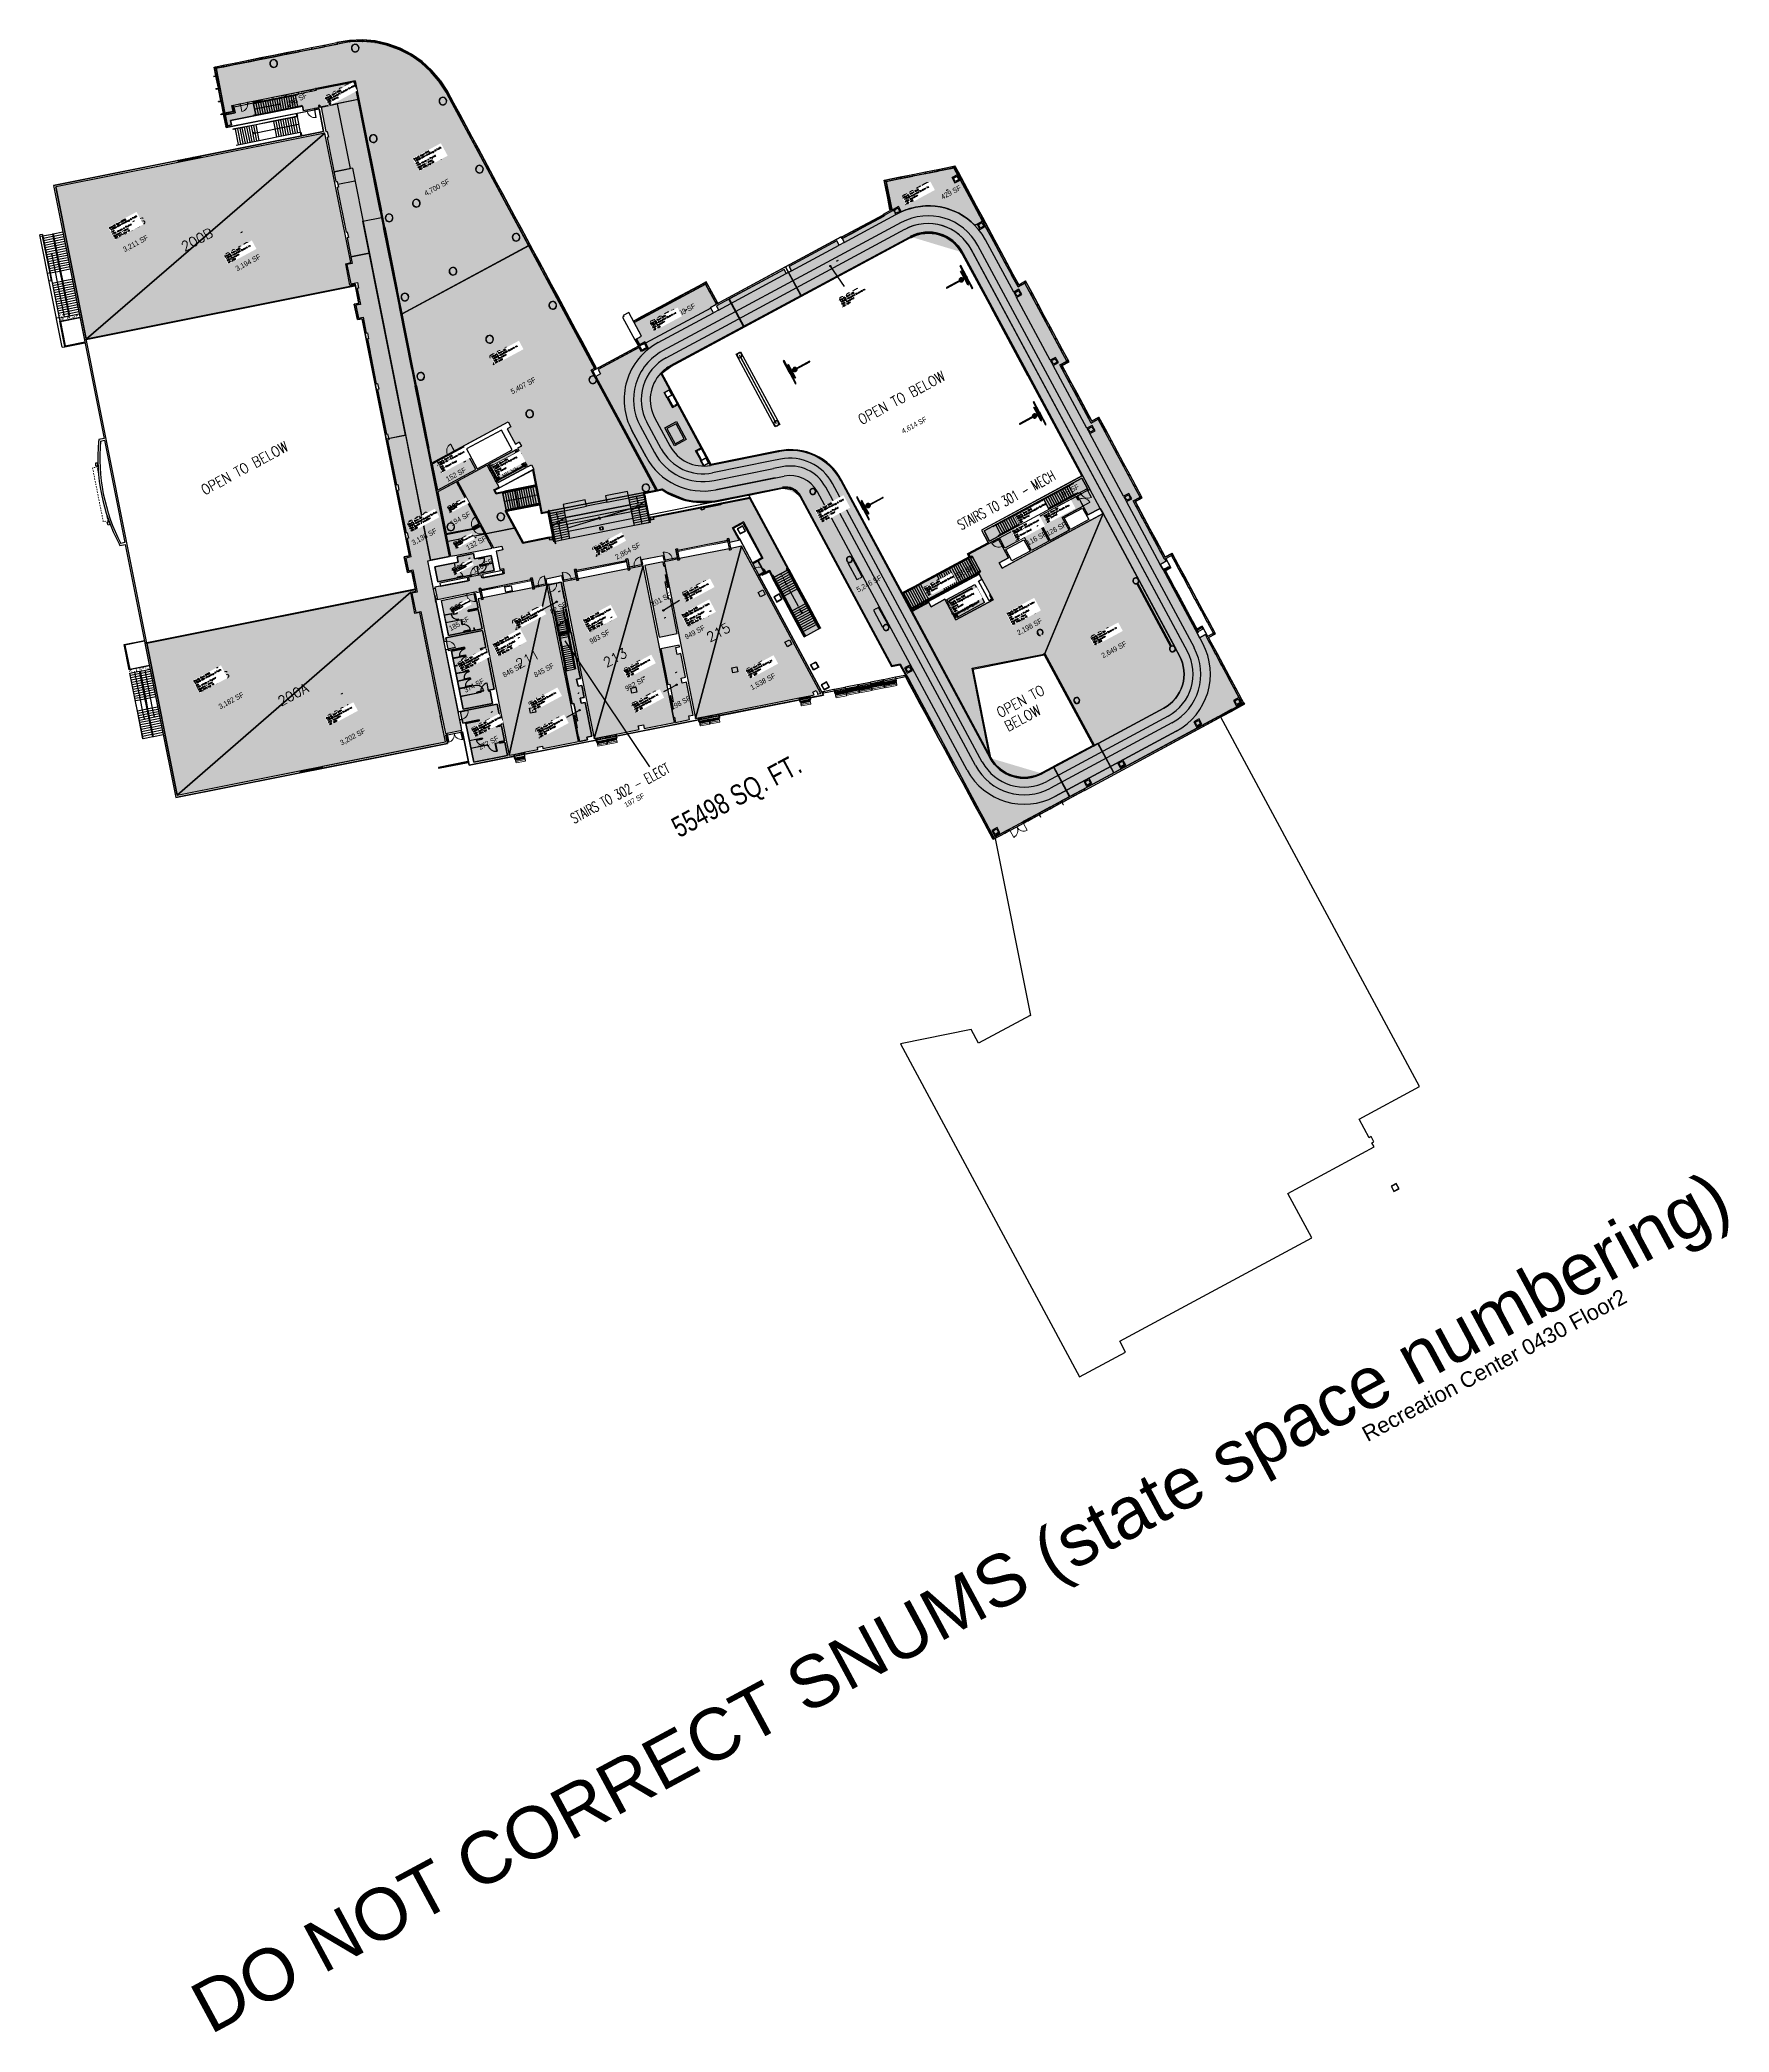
# Model space of a CAD drawing. Header units: inches. Extents: x 69213732 to 69221603, y 27657838 to 27667119.
import ezdxf
from ezdxf.enums import TextEntityAlignment as Align

# ---------------------------------------------------------------- set-up
doc = ezdxf.new("R2010")
doc.units = ezdxf.units.IN
doc.header["$LTSCALE"] = 100
doc.header["$MEASUREMENT"] = 0
doc.linetypes.add('Dash 1_16_', pattern=[0.125, 0.0625, -0.0625])
for name, color, linetype in [('A-DOOR', 2, 'CONTINUOUS'), ('A-FLOR', 3, 'CONTINUOUS'), ('A-GLAZ', 1, 'CONTINUOUS'), ('A-GLAZ-SILL', 2, 'CONTINUOUS'), ('A-IDEN-FNUM', 1, 'CONTINUOUS'), ('A-IDEN-RNUM', 7, 'CONTINUOUS'), ('A-IDEN-SNUM', 4, 'CONTINUOUS'), ('A-IDEN-TEXT', 4, 'CONTINUOUS'), ('A-IDEN-VNUM', 4, 'CONTINUOUS'), ('A-ROOF', 2, 'CONTINUOUS'), ('A-TTLB', 4, 'CONTINUOUS'), ('A-WALL', 5, 'CONTINUOUS'), ('AREA-ASSIGN', 7, 'CONTINUOUS'), ('AREA-GROSS', 1, 'CONTINUOUS'), ('AREA-TEXT', 3, 'CONTINUOUS'), ('Rooms-Category-Color', 7, 'CONTINUOUS'), ('Rooms-College-Color', 7, 'CONTINUOUS'), ('Rooms-Department-Color', 7, 'CONTINUOUS'), ('Rooms-Division-Color', 7, 'CONTINUOUS'), ('Rooms-Information', 7, 'CONTINUOUS')]:
    doc.layers.add(name, color=color, linetype=linetype)
doc.styles.add('AREA', font='arial.ttf', dxfattribs={"width": 0.75, "height": 24})
doc.styles.add('ROOMFNUMBER', font='SIMPLEX.SHX', dxfattribs={"height": 0.8333})
doc.styles.add('ROOMSNUMBER', font='TXT.shx', dxfattribs={"height": 0.03})
doc.styles.add('ROOMVNUMBER', font='simplex.shx', dxfattribs={"width": 0.85})
doc.styles.add('TITLE', font='arial.ttf', dxfattribs={"height": 72})
pattern_1 = [(118.28965, (69216074.722, 27665553.183), (-21.321827, 23.41112), [1.267, -21.773, 1.267, -21.773, -122.88]), (118.28965, (69216074.722, 27665553.183), (-21.321827, 23.41112), [-46.08, 1.267, -44.813, 1.267, -21.773, -53.76]), (118.28965, (69216074.722, 27665553.183), (-21.321827, 23.41112), [-115.2, 1.267, -14.093, 1.267, -37.133]), (238.28965, (69216065.881, 27665561.5076), (-9.61371, -30.170803), [1.267, -21.773, 1.267, -21.773, -122.88]), (238.28965, (69216065.881, 27665561.5076), (-9.61371, -30.170803), [-46.08, 1.267, -44.813, 1.267, -21.773, -53.76]), (238.28965, (69216065.881, 27665561.5076), (-9.61371, -30.170803), [-115.2, 1.267, -14.093, 1.267, -37.133]), (358.28965, (69216050.536, 27665557.609), (30.935537, 6.759684), [1.267, -21.773, 1.267, -21.773, -122.88]), (358.28965, (69216050.536, 27665557.609), (30.935537, 6.759684), [-46.08, 1.267, -44.813, 1.267, -21.773, -53.76]), (358.28965, (69216050.536, 27665557.609), (30.935537, 6.759684), [-115.2, 1.267, -14.093, 1.267, -37.133])]
pattern_2 = [(45, (3.055, -2.771), (-8.0122, 8.0122), []), (135, (3.055, -2.771), (-8.0122, -8.0122), [])]
pattern_3 = [(163.29, (69219096.414, 27664371.564), (-6.901, -22.986), []), (163.29, (69219093.57, 27664376.847), (-29.887, -16.086), []), (163.29, (69219099.258, 27664366.28), (-29.887, -16.086), [])]
pattern_4 = [(225, (-19.359, -12.094), (8.0122, -8.0122), []), (315, (-19.359, -12.094), (8.0122, 8.0122), [])]

# ---------------------------------------------------------------- blocks, each defined once
blk = doc.blocks.new('FITNESS CLOSET DOOR - 3068-Sliding-26-BACKGROUND Level 2 Parent View')
at = {"layer": 'A-DOOR', "lineweight": 20}
for p, q in [((-4, 10.3125), (-65.5, 10.3125)), ((-65.5, 10.3125), (-65.5, 8.3125)), ((-65.5, 8.3125), (-4, 8.3125)), ((-4, 8.3125), (-4, 10.3125))]:
    blk.add_line(p, q, dxfattribs=at)
at = {"layer": 'A-DOOR'}
for p, q in [((-4, 8.3125), (-65.5, 8.3125)), ((-65.5, 8.3125), (-65.5, 7.8125)), ((-65.5, 7.8125), (-4, 7.8125)), ((-36.625, 7), (-36.625, 3)), ((-4, 7.8125), (-4, 8.3125)), ((36.625, 7), (36.625, 3))]:
    blk.add_line(p, q, dxfattribs=at)
blk = doc.blocks.new('Single-Flush - SLO 3_ X 8_-4_-34-BACKGROUND Level 2 Parent View')
at = {"layer": 'A-DOOR', "lineweight": 20}
for p, q in [((16.2, 3.9), (16.2, 40)), ((18, 40), (16.2, 40)), ((18, 3.9), (16.2, 3.9)), ((18, 3.9), (18, 40))]:
    blk.add_line(p, q, dxfattribs=at)
at = {"layer": 'A-DOOR', "lineweight": 5}
blk.add_arc((18, 3.9), 36.1, 92.78116, 180, dxfattribs=at)
blk = doc.blocks.new('Single-Flush - SLO 3_ X 8_-4_-35-BACKGROUND Level 2 Parent View')
at = {"layer": 'A-DOOR', "lineweight": 20}
for p, q in [((16.2, -3.9), (16.2, -40)), ((18, -3.9), (16.2, -3.9)), ((18, -40), (16.2, -40)), ((18, -3.9), (18, -40))]:
    blk.add_line(p, q, dxfattribs=at)
at = {"layer": 'A-DOOR', "lineweight": 5}
blk.add_arc((18, -3.9), 36.1, 180, 267.21884, dxfattribs=at)
blk = doc.blocks.new('Single-Flush - 36_ x 114_-43-BACKGROUND Level 2 Parent View')
at = {"layer": 'A-DOOR', "lineweight": 20}
for p, q in [((16.2, -4.2), (16.2, -40.3)), ((18, -4.2), (16.2, -4.2)), ((18, -40.3), (16.2, -40.3)), ((18, -4.2), (18, -40.3))]:
    blk.add_line(p, q, dxfattribs=at)
at = {"layer": 'A-DOOR', "lineweight": 5}
blk.add_arc((18, -4.2), 36.1, 180, 267.21884, dxfattribs=at)
blk = doc.blocks.new('Single-Flush - 36_ x 84_-48-BACKGROUND Level 2 Parent View')
at = {"layer": 'A-DOOR', "lineweight": 20}
for p, q in [((16.2, -3.9), (16.2, -40)), ((18, -3.9), (16.2, -3.9)), ((18, -40), (16.2, -40)), ((18, -3.9), (18, -40))]:
    blk.add_line(p, q, dxfattribs=at)
at = {"layer": 'A-DOOR', "lineweight": 5}
blk.add_arc((18, -3.9), 36.1, 180, 267.21884, dxfattribs=at)
blk = doc.blocks.new('Single-Flush - 36_ x 84_-50-BACKGROUND Level 2 Parent View')
at = {"layer": 'A-DOOR', "lineweight": 20}
for p, q in [((16.2, 3.9), (16.2, 40)), ((18, 40), (16.2, 40)), ((18, 3.9), (16.2, 3.9)), ((18, 3.9), (18, 40))]:
    blk.add_line(p, q, dxfattribs=at)
at = {"layer": 'A-DOOR', "lineweight": 5}
blk.add_arc((18, 3.9), 36.1, 92.78116, 180, dxfattribs=at)
blk = doc.blocks.new('Overhead-Rolling6 - Z-20X20-69-BACKGROUND Level 2 Parent View')
at = {"layer": 'A-DOOR', "linetype": 'Dash 1_16_', "lineweight": 5}
for p, q in [((-128, -4.5), (-119.8, -4.5)), ((-128, -4.5), (-128, -29.5)), ((-128, -29.5), (128, -29.5)), ((119.8, -4.5), (128, -4.5)), ((128, -4.5), (128, -29.5))]:
    blk.add_line(p, q, dxfattribs=at)
at = {"layer": 'A-DOOR', "lineweight": 5}
for p, q in [((-119.8, -4.5), (-120, -4.5)), ((-120, -4.5), (-120, -7.5)), ((-120, -7.5), (-95.9, -7.5)), ((95.9, -7.5), (120, -7.5)), ((120, -4.5), (119.8, -4.5)), ((120, -7.5), (120, -4.5))]:
    blk.add_line(p, q, dxfattribs=at)
blk = doc.blocks.new('Single-Flush - 36_ x 84_-221-BACKGROUND Level 2 Parent View')
at = {"layer": 'A-DOOR', "lineweight": 20}
for p, q in [((16.2, -14), (16.2, -50)), ((18, -14), (16.2, -14)), ((18, -50), (16.2, -50)), ((18, -14), (18, -50))]:
    blk.add_line(p, q, dxfattribs=at)
at = {"layer": 'A-DOOR', "lineweight": 5}
blk.add_arc((18, -14), 36.1, 180, 267.21884, dxfattribs=at)
blk = doc.blocks.new('Single-Flush - 36_ x 84_-1152-BACKGROUND Level 2 Parent View')
at = {"layer": 'A-DOOR', "lineweight": 20}
for p, q in [((16.2, 3.8), (16.2, 39.8)), ((18, 39.8), (16.2, 39.8)), ((18, 3.8), (16.2, 3.8)), ((18, 3.8), (18, 39.8))]:
    blk.add_line(p, q, dxfattribs=at)
at = {"layer": 'A-DOOR', "lineweight": 5}
blk.add_arc((18, 3.8), 36.1, 92.78116, 180, dxfattribs=at)
blk = doc.blocks.new('Single-Flush - 36_ x 84_-1151-BACKGROUND Level 2 Parent View')
at = {"layer": 'A-DOOR', "lineweight": 20}
for p, q in [((16.2, -3.8), (16.2, -39.8)), ((18, -3.8), (16.2, -3.8)), ((18, -39.8), (16.2, -39.8)), ((18, -3.8), (18, -39.8))]:
    blk.add_line(p, q, dxfattribs=at)
at = {"layer": 'A-DOOR', "lineweight": 5}
blk.add_arc((18, -3.8), 36.1, 180, 267.21884, dxfattribs=at)
blk = doc.blocks.new('ELEVATOR DOOR OPENING - ELEVATOR DOOR OPENING-1149-BACKGROUND Level 2 Parent View')
at = {"layer": 'A-DOOR', "lineweight": 5}
h = blk.add_hatch(dxfattribs=at)
h.set_pattern_fill('FP1_39', color=256, style=0, pattern_type=2)
h.set_pattern_definition(pattern_2)
h.paths.add_polyline_path([(-35.2, -3.1), (-35.2, -5.1), (-33, -5.1), (-33, 8.6), (-34, 8.6), (-34, 11.3), (-34.2, 11.3), (-34.2, 8.4), (-33.3, 8.4), (-33.3, -4.9), (-34.8, -4.9), (-34.8, -3.1)], flags=0)
h = blk.add_hatch(dxfattribs=at)
h.set_pattern_fill('FP1_39', color=256, style=0, pattern_type=2)
h.set_pattern_definition(pattern_2)
h.paths.add_polyline_path([(23, -5.2), (23, -3.1), (22.7, -3.1), (22.7, -4.9), (21.2, -4.9), (21.2, 6.9), (22.7, 6.9), (22.7, 6.6), (23, 6.6), (23, 7.1), (21, 7.1), (21, -5.2)], flags=0)
at = {"layer": 'A-DOOR'}
for p, q in [((-38.4, 5.6), (-38.4, 11.9)), ((-36, 11.9), (-38.4, 11.9)), ((-33.3, 5.6), (-38.4, 5.6)), ((-34.2, 11.3), (-34.2, 8.4)), ((-34.2, 8.4), (-33.3, 8.4)), ((43, 11.9), (-34, 11.9)), ((-34, 8.6), (-34, 11.3)), ((-33, 8.6), (-34, 8.6)), ((-33.3, 8.4), (-33.3, -4.9)), ((-33, -5.1), (-33, 8.6)), ((21, 5.6), (-33, 5.6)), ((23, 7.1), (21, 7.1)), ((21, 7.1), (21, -5.2)), ((21.2, -4.9), (21.2, 6.9)), ((21.2, 6.9), (22.7, 6.9)), ((43, 5.6), (21.2, 5.6)), ((22.7, 6.9), (22.7, 6.6)), ((22.7, 6.6), (23, 6.6)), ((23, 6.6), (23, 7.1)), ((43, 11.9), (43, 5.6)), ((-35.2, -3.1), (-35.2, -5.1)), ((-34.8, -3.1), (-35.2, -3.1)), ((-35.2, -5.1), (-33, -5.1)), ((-34.8, -4.9), (-34.8, -3.1)), ((-33.3, -4.9), (-34.8, -4.9)), ((21, -5.2), (23, -5.2)), ((22.7, -4.9), (21.2, -4.9)), ((23, -3.1), (22.7, -3.1)), ((22.7, -3.1), (22.7, -4.9)), ((23, -5.2), (23, -3.1))]:
    blk.add_line(p, q, dxfattribs=at)
at = {"layer": 'A-DOOR', "lineweight": 20}
for p, q in [((-5.5, 10.1), (-33.7, 10.1)), ((-33.7, 10.1), (-33.7, 8.9)), ((-33.7, 8.9), (-5.5, 8.9)), ((21, 8.6), (-6.7, 8.6)), ((-6.7, 8.6), (-6.7, 7.4)), ((-6.7, 7.4), (21, 7.4)), ((-5.5, 8.9), (-5.5, 10.1)), ((21, 7.4), (21, 8.6))]:
    blk.add_line(p, q, dxfattribs=at)
blk = doc.blocks.new('ELEVATOR DOOR OPENING - ELEVATOR DOOR OPENING-1148-BACKGROUND Level 2 Parent View')
at = {"layer": 'A-DOOR'}
for p, q in [((-33, 5.1), (-35.2, 5.1)), ((-35.2, 5.1), (-35.2, 3.1)), ((-35.2, 3.1), (-34.8, 3.1)), ((-34.8, 3.1), (-34.8, 4.9)), ((-34.8, 4.9), (-33.3, 4.9)), ((-33.3, 4.9), (-33.3, 0.9)), ((-33, 0.9), (-33, 5.1)), ((23, 5.2), (21, 5.2)), ((21, 5.2), (21, 0.9)), ((21.2, 0.9), (21.2, 4.9)), ((21.2, 4.9), (22.7, 4.9)), ((22.7, 4.9), (22.7, 3.1)), ((22.7, 3.1), (23, 3.1)), ((23, 3.1), (23, 5.2)), ((-38.4, -11.9), (-38.4, -5.6)), ((-38.4, -5.6), (-33.3, -5.6)), ((-38.4, -11.9), (-35, -11.9)), ((-34.8, -11.6), (-35, -11.6)), ((-35, -11.6), (-35, -12.1)), ((-35, -12.1), (-34, -12.1)), ((-34.8, -11.9), (-34.8, -11.6)), ((-34.2, -11.9), (-34.8, -11.9)), ((-33.3, -8.4), (-34.2, -8.4)), ((-34.2, -8.4), (-34.2, -11.9)), ((-34, -12.1), (-34, -8.6)), ((-34, -8.6), (-33, -8.6)), ((-34, -11.9), (43, -11.9)), ((-33.3, -3.6), (-33.3, -8.4)), ((-33, -8.6), (-33, -3.6)), ((-33, -5.6), (21, -5.6)), ((21, -3.6), (21, -7.1)), ((21, -7.1), (23, -7.1)), ((21.2, -6.9), (21.2, -3.6)), ((21.2, -5.6), (43, -5.6)), ((22.7, -6.9), (21.2, -6.9)), ((23, -6.6), (22.7, -6.6)), ((22.7, -6.6), (22.7, -6.9)), ((23, -7.1), (23, -6.6)), ((43, -5.6), (43, -11.9))]:
    blk.add_line(p, q, dxfattribs=at)
at = {"layer": 'A-DOOR', "lineweight": 5}
for p, q in [((-5.5, -8.9), (-33.7, -8.9)), ((-33.7, -8.9), (-33.7, -10.1)), ((-33.7, -10.1), (-5.5, -10.1)), ((21, -7.4), (-6.7, -7.4)), ((-6.7, -7.4), (-6.7, -8.6)), ((-6.7, -8.6), (21, -8.6)), ((-5.5, -10.1), (-5.5, -8.9)), ((21, -8.6), (21, -7.4))]:
    blk.add_line(p, q, dxfattribs=at)
blk = doc.blocks.new('Single-Flush - 36_ x 84_-1118-BACKGROUND Level 2 Parent View')
at = {"layer": 'A-DOOR', "lineweight": 20}
for p, q in [((16.2, 3.6), (16.2, 39.6)), ((18, 39.6), (16.2, 39.6)), ((18, 3.6), (16.2, 3.6)), ((18, 3.6), (18, 39.6))]:
    blk.add_line(p, q, dxfattribs=at)
at = {"layer": 'A-DOOR', "lineweight": 5}
blk.add_arc((18, 3.6), 36.1, 92.78116, 180, dxfattribs=at)
blk = doc.blocks.new('Single-Flush - 36_ x 84_-1105-BACKGROUND Level 2 Parent View')
at = {"layer": 'A-DOOR', "lineweight": 20}
for p, q in [((16.2, 2.6), (16.2, 38.6)), ((18, 38.6), (16.2, 38.6)), ((18, 2.6), (16.2, 2.6)), ((18, 2.6), (18, 38.6))]:
    blk.add_line(p, q, dxfattribs=at)
at = {"layer": 'A-DOOR', "lineweight": 5}
blk.add_arc((18, 2.6), 36.1, 92.78116, 180, dxfattribs=at)
blk = doc.blocks.new('Single-Flush - 36_ x 84_-1106-BACKGROUND Level 2 Parent View')
at = {"layer": 'A-DOOR', "lineweight": 20}
for p, q in [((16.2, -2.6), (16.2, -38.6)), ((18, -2.6), (16.2, -2.6)), ((18, -38.6), (16.2, -38.6)), ((18, -2.6), (18, -38.6))]:
    blk.add_line(p, q, dxfattribs=at)
at = {"layer": 'A-DOOR', "lineweight": 5}
blk.add_arc((18, -2.6), 36.1, 180, 267.21884, dxfattribs=at)
blk = doc.blocks.new('ELEVATOR DOOR OPENING - ELEVATOR DOOR OPENING-874-BACKGROUND Level 2 Parent View')
at = {"layer": 'A-DOOR', "lineweight": 5}
h = blk.add_hatch(dxfattribs=at)
h.set_pattern_fill('FP1_72', color=256, style=0, pattern_type=2)
h.set_pattern_definition(pattern_4)
h.paths.add_polyline_path([(-35.2, -3.1), (-35.2, -5.1), (-33, -5.1), (-33, 8.6), (-34, 8.6), (-34, 12.1), (-35, 12.1), (-35, 11.6), (-34.8, 11.6), (-34.8, 11.9), (-34.2, 11.9), (-34.2, 8.4), (-33.3, 8.4), (-33.3, -4.9), (-34.8, -4.9), (-34.8, -3.1)], flags=0)
h = blk.add_hatch(dxfattribs=at)
h.set_pattern_fill('FP1_72', color=256, style=0, pattern_type=2)
h.set_pattern_definition(pattern_4)
h.paths.add_polyline_path([(23, -5.2), (23, -3.1), (22.7, -3.1), (22.7, -4.9), (21.2, -4.9), (21.2, 6.9), (22.7, 6.9), (22.7, 6.6), (23, 6.6), (23, 7.1), (21, 7.1), (21, -5.2)], flags=0)
at = {"layer": 'A-DOOR'}
for p, q in [((-38.4, 5.6), (-38.4, 11.3)), ((-33.3, 5.6), (-38.4, 5.6)), ((-35, 11.9), (-38, 11.9)), ((-34, 12.1), (-35, 12.1)), ((-35, 12.1), (-35, 11.6)), ((-34, 12.1), (-35, 12.1)), ((-35, 12.1), (-35, 11.6)), ((-35, 11.6), (-34.8, 11.6)), ((-35, 11.6), (-34.8, 11.6)), ((-34.8, 11.6), (-34.8, 11.9)), ((-34.8, 11.9), (-34.2, 11.9)), ((-34.8, 11.6), (-34.8, 11.9)), ((-34.8, 11.9), (-34.2, 11.9)), ((-34.2, 11.9), (-34.2, 8.4)), ((-34.2, 11.9), (-34.2, 8.4)), ((-34.2, 8.4), (-33.3, 8.4)), ((-34.2, 8.4), (-33.3, 8.4)), ((-34, 8.6), (-34, 12.1)), ((-34, 8.6), (-34, 12.1)), ((43, 11.9), (-34, 11.9)), ((-33, 8.6), (-34, 8.6)), ((-33, 8.6), (-34, 8.6)), ((-33.3, 8.4), (-33.3, -4.9)), ((-33.3, 8.4), (-33.3, -4.9)), ((-33, -5.1), (-33, 8.6)), ((-33, -5.1), (-33, 8.6)), ((21, 5.6), (-33, 5.6)), ((23, 7.1), (21, 7.1)), ((21, 7.1), (21, -5.2)), ((23, 7.1), (21, 7.1)), ((21, 7.1), (21, -5.2)), ((21.2, -4.9), (21.2, 6.9)), ((21.2, 6.9), (22.7, 6.9)), ((21.2, -4.9), (21.2, 6.9)), ((21.2, 6.9), (22.7, 6.9)), ((43, 5.6), (21.2, 5.6)), ((22.7, 6.9), (22.7, 6.6)), ((22.7, 6.9), (22.7, 6.6)), ((22.7, 6.6), (23, 6.6)), ((22.7, 6.6), (23, 6.6)), ((23, 6.6), (23, 7.1)), ((23, 6.6), (23, 7.1)), ((43, 11.9), (43, 5.6)), ((-35.2, -3.1), (-35.2, -5.1)), ((-34.8, -3.1), (-35.2, -3.1)), ((-35.2, -3.1), (-35.2, -5.1)), ((-34.8, -3.1), (-35.2, -3.1)), ((-35.2, -5.1), (-33, -5.1)), ((-35.2, -5.1), (-33, -5.1)), ((-34.8, -4.9), (-34.8, -3.1)), ((-34.8, -4.9), (-34.8, -3.1)), ((-33.3, -4.9), (-34.8, -4.9)), ((-33.3, -4.9), (-34.8, -4.9)), ((21, -5.2), (23, -5.2)), ((21, -5.2), (23, -5.2)), ((22.7, -4.9), (21.2, -4.9)), ((22.7, -4.9), (21.2, -4.9)), ((23, -3.1), (22.7, -3.1)), ((22.7, -3.1), (22.7, -4.9)), ((23, -3.1), (22.7, -3.1)), ((22.7, -3.1), (22.7, -4.9)), ((23, -5.2), (23, -3.1)), ((23, -5.2), (23, -3.1))]:
    blk.add_line(p, q, dxfattribs=at)
at = {"layer": 'A-DOOR', "lineweight": 20}
for p, q in [((-5.5, 10.1), (-33.7, 10.1)), ((-33.7, 10.1), (-33.7, 8.9)), ((-33.7, 8.9), (-5.5, 8.9)), ((21, 8.6), (-6.7, 8.6)), ((-6.7, 8.6), (-6.7, 7.4)), ((-6.7, 7.4), (21, 7.4)), ((-5.5, 8.9), (-5.5, 10.1)), ((21, 7.4), (21, 8.6))]:
    blk.add_line(p, q, dxfattribs=at)
blk = doc.blocks.new('Single-Flush - 36_ x 84_ 90 MIN-867-BACKGROUND Level 2 Parent View')
at = {"layer": 'A-DOOR', "lineweight": 20}
for p, q in [((16.2, -4.2), (16.2, -40.3)), ((18, -4.2), (16.2, -4.2)), ((18, -40.3), (16.2, -40.3)), ((18, -4.2), (18, -40.3))]:
    blk.add_line(p, q, dxfattribs=at)
at = {"layer": 'A-DOOR', "lineweight": 5}
blk.add_arc((18, -4.2), 36.1, 180, 267.21884, dxfattribs=at)
blk = doc.blocks.new('Curtain Wall Dbl Glass - Curtain Wall Dbl Glass 2-556-BACKGROUND Level 2 Parent View')
at = {"layer": 'A-DOOR', "lineweight": 20}
for p, q in [((-36, -2), (-36, -38)), ((36, -2), (36, -38))]:
    blk.add_line(p, q, dxfattribs=at)
at = {"layer": 'A-DOOR', "lineweight": 5}
for centre, start, end in [((-36, -2), 270, 0), ((36, -2), 180, 270)]:
    blk.add_arc(centre, 36, start, end, dxfattribs=at)
blk = doc.blocks.new('Curtain Wall Sgl Glass - Curtain Wall Sgl Glass - Fritted-173-BACKGROUND Level 2 Parent View')
at = {"layer": 'A-DOOR', "lineweight": 20}
blk.add_line((16.75, 2), (16.75, 35.5), dxfattribs=at)
at = {"layer": 'A-DOOR', "lineweight": 5}
blk.add_arc((16.75, 2), 33.5, 90, 180, dxfattribs=at)

msp = doc.modelspace()

# ---------------------------------------------------------------- hatches: boundary and pattern name
at = {"layer": 'A-FLOR'}
h = msp.add_hatch(dxfattribs=at)
h.set_pattern_fill('FP1_7', color=256, angle=118.28965, style=0, pattern_type=2)
h.set_pattern_definition([(191.28965, (69214502.3735, 27666202.8646), (0.587307, -2.94195), [])])
h.paths.add_polyline_path([(69215177.8, 27665976.3), (69215179, 27665970.1), (69215197.7, 27665973.8), (69215196.4, 27665980)], flags=0)
h = msp.add_hatch(dxfattribs=at)
h.set_pattern_fill('FP1_6', color=256, angle=118.28965, style=0, pattern_type=2)
h.set_pattern_definition(pattern_1)
h.paths.add_polyline_path([(69214127.3, 27664289.9), (69214151.6, 27664168.3), (69214246, 27664187.2), (69214242.9, 27664202.9), (69214151.7, 27664184.7), (69214148.7, 27664184.1), (69214127.6, 27664290)], flags=0)
at = {"layer": 'A-GLAZ-SILL', "extrusion": (0, 0, -1)}
h = msp.add_hatch(dxfattribs=at)
h.set_pattern_fill('FP1_169', color=256, angle=-11.28965, style=0, pattern_type=2)
h.set_pattern_definition([(16.71, (-69214601.81, 27666983.898), (-6.9, 22.986), []), (16.71, (-69214598.967, 27666989.181), (16.086, 29.887), []), (16.71, (-69214604.653, 27666978.614), (16.086, 29.887), [])])
h.paths.add_polyline_path([(-69214588.7, 27666993.3), (-69214587.6, 27666998.7), (-69214585.2, 27666998.2), (-69214586.3, 27666992.8)], flags=0)
h = msp.add_hatch(dxfattribs=at)
h.set_pattern_fill('FP1_197', color=256, angle=-101.28965, style=0, pattern_type=2)
h.set_pattern_definition([(16.71, (-69214569.79, 27666936.245), (-6.9, 22.986), []), (16.71, (-69214566.946, 27666941.528), (16.086, 29.887), []), (16.71, (-69214572.633, 27666930.96), (16.086, 29.887), [])])
edge = h.paths.add_edge_path(flags=0)
edge.add_line((-69214552.7, 27666949.3), (-69214560.1, 27666950.8))
edge.add_line((-69214560.1, 27666950.8), (-69214559.6, 27666953.2))
edge.add_line((-69214559.6, 27666953.2), (-69214552.2, 27666951.7))
edge.add_line((-69214552.2, 27666951.7), (-69214552.3, 27666951.4))
edge.add_line((-69214552.3, 27666951.4), (-69214541, 27666948.6))
edge.add_arc((-69214541.1, 27666948.2), 0.375, -98.82853, 76.03798, ccw=False)
edge.add_line((-69214541.1, 27666947.9), (-69214552.6, 27666949.7))
edge.add_line((-69214552.6, 27666949.7), (-69214552.7, 27666949.3))
h = msp.add_hatch(dxfattribs=at)
h.set_pattern_fill('FP1_198', color=256, angle=-101.28965, style=0, pattern_type=2)
h.set_pattern_definition([(16.71, (-69214581.412, 27666878.025), (-6.9, 22.986), []), (16.71, (-69214578.57, 27666883.308), (16.086, 29.887), []), (16.71, (-69214584.256, 27666872.74), (16.086, 29.887), [])])
edge = h.paths.add_edge_path(flags=0)
edge.add_line((-69214564.5, 27666890.5), (-69214571.8, 27666891.9))
edge.add_line((-69214571.8, 27666891.9), (-69214571.3, 27666894.4))
edge.add_line((-69214571.3, 27666894.4), (-69214564, 27666892.9))
edge.add_line((-69214564, 27666892.9), (-69214564, 27666892.6))
edge.add_line((-69214564, 27666892.6), (-69214552.7, 27666889.8))
edge.add_arc((-69214552.8, 27666889.4), 0.375, -98.82853, 76.03798, ccw=False)
edge.add_line((-69214552.9, 27666889), (-69214564.4, 27666890.8))
edge.add_line((-69214564.4, 27666890.8), (-69214564.5, 27666890.5))
h = msp.add_hatch(dxfattribs=at)
h.set_pattern_fill('FP1_266', color=256, angle=-11.35654, style=0, pattern_type=2)
h.set_pattern_definition([(16.71, (-69215005.793, 27666871.516), (-6.9, 22.986), []), (16.71, (-69215002.949, 27666876.8), (16.086, 29.887), []), (16.71, (-69215008.637, 27666866.232), (16.086, 29.887), [])])
h.paths.add_polyline_path([(-69214996.9, 27666879.8), (-69214995.9, 27666885.1), (-69214993.4, 27666884.7), (-69214994.5, 27666879.3)], flags=0)
at = {"layer": 'A-GLAZ-SILL'}
h = msp.add_hatch(dxfattribs=at)
h.set_pattern_fill('FP1_272', color=256, angle=11.35654, style=0, pattern_type=2)
h.set_pattern_definition([(163.29, (69215029.854, 27666876.348), (-6.9, -22.986), []), (163.29, (69215027.01, 27666881.632), (-29.887, -16.086), []), (163.29, (69215032.697, 27666871.065), (-29.887, -16.086), [])])
h.paths.add_polyline_path([(69215018.6, 27666891.7), (69215016.1, 27666891.3), (69215017.6, 27666883.9), (69215020, 27666884.4)], flags=0)
at = {"layer": 'A-GLAZ-SILL', "extrusion": (0, 0, -1)}
h = msp.add_hatch(dxfattribs=at)
h.set_pattern_fill('FP1_199', color=256, angle=-101.28965, style=0, pattern_type=2)
h.set_pattern_definition([(16.71, (-69214593.036, 27666819.798), (-6.9, 22.986), []), (16.71, (-69214590.193, 27666825.082), (16.086, 29.887), []), (16.71, (-69214595.88, 27666814.515), (16.086, 29.887), [])])
edge = h.paths.add_edge_path(flags=0)
edge.add_line((-69214576.2, 27666831.6), (-69214583.6, 27666833.1))
edge.add_line((-69214583.6, 27666833.1), (-69214583.1, 27666835.5))
edge.add_line((-69214583.1, 27666835.5), (-69214575.7, 27666834.1))
edge.add_line((-69214575.7, 27666834.1), (-69214575.8, 27666833.7))
edge.add_line((-69214575.8, 27666833.7), (-69214564.5, 27666830.9))
edge.add_arc((-69214564.6, 27666830.6), 0.375, -98.82853, 76.03798, ccw=False)
edge.add_line((-69214564.6, 27666830.2), (-69214576.1, 27666832))
edge.add_line((-69214576.1, 27666832), (-69214576.2, 27666831.6))
h = msp.add_hatch(dxfattribs=at)
h.set_pattern_fill('FP1_265', color=256, angle=-11.35654, style=0, pattern_type=2)
h.set_pattern_definition([(16.71, (-69214644.089, 27666798.87), (-6.9, 22.986), []), (16.71, (-69214641.245, 27666804.153), (16.086, 29.887), []), (16.71, (-69214646.933, 27666793.586), (16.086, 29.887), [])])
h.paths.add_polyline_path([(-69214636.1, 27666807.3), (-69214638.2, 27666807.7), (-69214631.7, 27666812), (-69214629.6, 27666811.6), (-69214630, 27666809.5), (-69214636.5, 27666805.2)], flags=0)
h = msp.add_hatch(dxfattribs=at)
h.set_pattern_fill('FP1_274', color=256, angle=-11.35654, style=0, pattern_type=2)
h.set_pattern_definition([(16.71, (-69214679.803, 27666806.042), (-6.9, 22.986), []), (16.71, (-69214676.959, 27666811.325), (16.086, 29.887), []), (16.71, (-69214682.647, 27666800.759), (16.086, 29.887), [])])
h.paths.add_polyline_path([(-69214666, 27666820.9), (-69214663.6, 27666820.5), (-69214665.1, 27666813.1), (-69214667.5, 27666813.6)], flags=0)
h = msp.add_hatch(dxfattribs=at)
h.set_pattern_fill('FP1_271', color=256, angle=-11.35654, style=0, pattern_type=2)
h.set_pattern_definition([(16.71, (-69214714.73, 27666813.057), (-6.9, 22.986), []), (16.71, (-69214711.886, 27666818.34), (16.086, 29.887), []), (16.71, (-69214717.574, 27666807.774), (16.086, 29.887), [])])
h.paths.add_polyline_path([(-69214701.3, 27666828), (-69214698.9, 27666827.5), (-69214700.4, 27666820.2), (-69214702.8, 27666820.7)], flags=0)
h = msp.add_hatch(dxfattribs=at)
h.set_pattern_fill('FP1_270', color=256, angle=-11.35654, style=0, pattern_type=2)
h.set_pattern_definition([(16.71, (-69214772.943, 27666824.749), (-6.9, 22.986), []), (16.71, (-69214770.099, 27666830.032), (16.086, 29.887), []), (16.71, (-69214775.787, 27666819.465), (16.086, 29.887), [])])
h.paths.add_polyline_path([(-69214761.6, 27666832.5), (-69214760.6, 27666837.9), (-69214758.1, 27666837.4), (-69214759.2, 27666832)], flags=0)
h = msp.add_hatch(dxfattribs=at)
h.set_pattern_fill('FP1_269', color=256, angle=-11.35654, style=0, pattern_type=2)
h.set_pattern_definition([(16.71, (-69214831.155, 27666836.44), (-6.9, 22.986), []), (16.71, (-69214828.31, 27666841.724), (16.086, 29.887), []), (16.71, (-69214834, 27666831.157), (16.086, 29.887), [])])
h.paths.add_polyline_path([(-69214820.5, 27666844.3), (-69214819.4, 27666849.7), (-69214816.9, 27666849.2), (-69214818, 27666843.8)], flags=0)
h = msp.add_hatch(dxfattribs=at)
h.set_pattern_fill('FP1_268', color=256, angle=-11.35654, style=0, pattern_type=2)
h.set_pattern_definition([(16.71, (-69214889.368, 27666848.132), (-6.9, 22.986), []), (16.71, (-69214886.524, 27666853.416), (16.086, 29.887), []), (16.71, (-69214892.212, 27666842.85), (16.086, 29.887), [])])
h.paths.add_polyline_path([(-69214879.3, 27666856.1), (-69214878.2, 27666861.5), (-69214875.8, 27666861), (-69214876.8, 27666855.6)], flags=0)
h = msp.add_hatch(dxfattribs=at)
h.set_pattern_fill('FP1_267', color=256, angle=-11.35654, style=0, pattern_type=2)
h.set_pattern_definition([(16.71, (-69214947.58, 27666859.824), (-6.9, 22.986), []), (16.71, (-69214944.736, 27666865.107), (16.086, 29.887), []), (16.71, (-69214950.424, 27666854.54), (16.086, 29.887), [])])
h.paths.add_polyline_path([(-69214938.1, 27666867.9), (-69214937, 27666873.3), (-69214934.6, 27666872.8), (-69214935.7, 27666867.4)], flags=0)
h = msp.add_hatch(dxfattribs=at)
h.set_pattern_fill('FP1_200', color=256, angle=-101.28965, style=0, pattern_type=2)
h.set_pattern_definition([(16.71, (-69214604.66, 27666761.572), (-6.9, 22.986), []), (16.71, (-69214601.817, 27666766.856), (16.086, 29.887), []), (16.71, (-69214607.503, 27666756.289), (16.086, 29.887), [])])
edge = h.paths.add_edge_path(flags=0)
edge.add_line((-69214588, 27666772.8), (-69214595.3, 27666774.2))
edge.add_line((-69214595.3, 27666774.2), (-69214594.8, 27666776.7))
edge.add_line((-69214594.8, 27666776.7), (-69214587.5, 27666775.2))
edge.add_line((-69214587.5, 27666775.2), (-69214587.5, 27666774.9))
edge.add_line((-69214587.5, 27666774.9), (-69214576.2, 27666772.1))
edge.add_arc((-69214576.3, 27666771.7), 0.375, -98.82853, 76.03798, ccw=False)
edge.add_line((-69214576.4, 27666771.4), (-69214587.9, 27666773.1))
edge.add_line((-69214587.9, 27666773.1), (-69214588, 27666772.8))
at = {"layer": 'A-GLAZ-SILL'}
h = msp.add_hatch(dxfattribs=at)
h.set_pattern_fill('FP1_273', color=256, angle=191.35654, style=0, pattern_type=2)
h.set_pattern_definition([(163.29, (69214613.393, 27666763.32), (-6.9, -22.986), []), (163.29, (69214610.55, 27666768.602), (-29.887, -16.086), []), (163.29, (69214616.236, 27666758.035), (-29.887, -16.086), [])])
h.paths.add_polyline_path([(69214599.2, 27666770.2), (69214601.6, 27666770.7), (69214600.2, 27666778), (69214597.7, 27666777.5)], flags=0)
at = {"layer": 'A-GLAZ-SILL', "extrusion": (0, 0, -1)}
h = msp.add_hatch(dxfattribs=at)
h.set_pattern_fill('FP1_34', color=256, angle=-11.28965, style=0, pattern_type=2)
h.set_pattern_definition([(16.71, (-69214393.698, 27666543.494), (-6.9, 22.986), []), (16.71, (-69214390.854, 27666548.777), (16.086, 29.887), []), (16.71, (-69214396.54, 27666538.21), (16.086, 29.887), [])])
h.paths.add_polyline_path([(-69214378, 27666556.9), (-69214375.5, 27666556.4), (-69214376.5, 27666551.5), (-69214378.9, 27666552)], flags=0)
h = msp.add_hatch(dxfattribs=at)
h.set_pattern_fill('FP1_37', color=256, angle=-11.28965, style=0, pattern_type=2)
h.set_pattern_definition([(16.71, (-69214428.633, 27666550.468), (-6.9, 22.986), []), (16.71, (-69214425.79, 27666555.752), (16.086, 29.887), []), (16.71, (-69214431.477, 27666545.184), (16.086, 29.887), [])])
h.paths.add_polyline_path([(-69214412, 27666563.7), (-69214409.6, 27666563.2), (-69214410.6, 27666558.3), (-69214413, 27666558.8)], flags=0)
h = msp.add_hatch(dxfattribs=at)
h.set_pattern_fill('FP1_36', color=256, angle=-11.28965, style=0, pattern_type=2)
h.set_pattern_definition([(16.71, (-69214463.57, 27666557.442), (-6.9, 22.986), []), (16.71, (-69214460.726, 27666562.726), (16.086, 29.887), []), (16.71, (-69214466.412, 27666552.159), (16.086, 29.887), [])])
h.paths.add_polyline_path([(-69214447.3, 27666570.7), (-69214444.9, 27666570.2), (-69214445.9, 27666565.3), (-69214448.3, 27666565.8)], flags=0)
at = {"layer": 'A-GLAZ-SILL'}
h = msp.add_hatch(dxfattribs=at)
h.set_pattern_fill('FP1_35', color=256, angle=11.28965, style=0, pattern_type=2)
h.set_pattern_definition([(163.29, (69214498.505, 27666564.417), (-6.9, -22.986), []), (163.29, (69214495.661, 27666569.7), (-29.887, -16.086), []), (163.29, (69214501.348, 27666559.133), (-29.887, -16.086), [])])
h.paths.add_polyline_path([(69214481.4, 27666577.5), (69214479, 27666577), (69214480, 27666572.1), (69214482.4, 27666572.6)], flags=0)
at = {"layer": 'A-GLAZ-SILL', "extrusion": (0, 0, -1)}
h = msp.add_hatch(dxfattribs=at)
h.set_pattern_fill('FP1_163', color=256, angle=61.71035, style=0, pattern_type=2)
h.set_pattern_definition([(16.71, (-69215803.576, 27666550.628), (-6.9, 22.986), []), (16.71, (-69215800.733, 27666555.91), (16.086, 29.887), []), (16.71, (-69215806.42, 27666545.344), (16.086, 29.887), [])])
h.paths.add_polyline_path([(-69215796, 27666557.2), (-69215800.9, 27666559.8), (-69215799.7, 27666562), (-69215794.8, 27666559.4)], flags=0)
h = msp.add_hatch(dxfattribs=at)
h.set_pattern_fill('FP1_162', color=256, angle=61.71035, style=0, pattern_type=2)
h.set_pattern_definition([(16.71, (-69215831.716, 27666498.344), (-6.9, 22.986), []), (16.71, (-69215828.872, 27666503.628), (16.086, 29.887), []), (16.71, (-69215834.56, 27666493.06), (16.086, 29.887), [])])
h.paths.add_polyline_path([(-69215824.5, 27666504.3), (-69215829.3, 27666507), (-69215828.1, 27666509.2), (-69215823.3, 27666506.6)], flags=0)
h = msp.add_hatch(dxfattribs=at)
h.set_pattern_fill('FP1_161', color=256, angle=61.71035, style=0, pattern_type=2)
h.set_pattern_definition([(16.71, (-69215859.855, 27666446.06), (-6.9, 22.986), []), (16.71, (-69215857.012, 27666451.344), (16.086, 29.887), []), (16.71, (-69215862.699, 27666440.778), (16.086, 29.887), [])])
h.paths.add_polyline_path([(-69215852.9, 27666451.5), (-69215857.7, 27666454.1), (-69215856.6, 27666456.3), (-69215851.7, 27666453.7)], flags=0)
h = msp.add_hatch(dxfattribs=at)
h.set_pattern_fill('FP1_160', color=256, angle=61.71035, style=0, pattern_type=2)
h.set_pattern_definition([(16.71, (-69215887.995, 27666393.778), (-6.9, 22.986), []), (16.71, (-69215885.15, 27666399.06), (16.086, 29.887), []), (16.71, (-69215890.838, 27666388.494), (16.086, 29.887), [])])
h.paths.add_polyline_path([(-69215881.3, 27666398.7), (-69215886.2, 27666401.3), (-69215885, 27666403.5), (-69215880.2, 27666400.9)], flags=0)
h = msp.add_hatch(dxfattribs=at)
h.set_pattern_fill('FP1_159', color=256, angle=61.71035, style=0, pattern_type=2)
h.set_pattern_definition([(16.71, (-69215916.134, 27666341.494), (-6.9, 22.986), []), (16.71, (-69215913.29, 27666346.777), (16.086, 29.887), []), (16.71, (-69215918.978, 27666336.21), (16.086, 29.887), [])])
h.paths.add_polyline_path([(-69215909.8, 27666345.8), (-69215914.6, 27666348.5), (-69215913.4, 27666350.7), (-69215908.6, 27666348)], flags=0)
h = msp.add_hatch(dxfattribs=at)
h.set_pattern_fill('FP1_158', color=256, angle=61.71035, style=0, pattern_type=2)
h.set_pattern_definition([(16.71, (-69215972.413, 27666236.927), (-6.9, 22.986), []), (16.71, (-69215969.57, 27666242.21), (16.086, 29.887), []), (16.71, (-69215975.257, 27666231.644), (16.086, 29.887), [])])
h.paths.add_polyline_path([(-69215966.6, 27666240.2), (-69215971.5, 27666242.8), (-69215970.3, 27666245), (-69215965.5, 27666242.4)], flags=0)
h = msp.add_hatch(dxfattribs=at)
h.set_pattern_fill('FP1_157', color=256, angle=61.71035, style=0, pattern_type=2)
h.set_pattern_definition([(16.71, (-69216000.553, 27666184.644), (-6.9, 22.986), []), (16.71, (-69215997.71, 27666189.927), (16.086, 29.887), []), (16.71, (-69216003.396, 27666179.36), (16.086, 29.887), [])])
h.paths.add_polyline_path([(-69215995.1, 27666187.3), (-69215999.9, 27666190), (-69215998.7, 27666192.2), (-69215993.9, 27666189.5)], flags=0)
h = msp.add_hatch(dxfattribs=at)
h.set_pattern_fill('FP1_155', color=256, angle=61.71035, style=0, pattern_type=2)
h.set_pattern_definition([(16.71, (-69216028.692, 27666132.36), (-6.9, 22.986), []), (16.71, (-69216025.85, 27666137.644), (16.086, 29.887), []), (16.71, (-69216031.536, 27666127.077), (16.086, 29.887), [])])
h.paths.add_polyline_path([(-69216023.5, 27666134.5), (-69216028.4, 27666137.1), (-69216027.2, 27666139.3), (-69216022.3, 27666136.7)], flags=0)
h = msp.add_hatch(dxfattribs=at)
h.set_pattern_fill('FP1_156', color=256, angle=61.71035, style=0, pattern_type=2)
h.set_pattern_definition([(16.71, (-69216056.832, 27666080.077), (-6.9, 22.986), []), (16.71, (-69216053.988, 27666085.36), (16.086, 29.887), []), (16.71, (-69216059.676, 27666074.794), (16.086, 29.887), [])])
h.paths.add_polyline_path([(-69216052, 27666081.7), (-69216056.8, 27666084.3), (-69216055.6, 27666086.5), (-69216050.8, 27666083.9)], flags=0)
h = msp.add_hatch(dxfattribs=at)
h.set_pattern_fill('FP1_154', color=256, angle=61.71035, style=0, pattern_type=2)
h.set_pattern_definition([(16.71, (-69216084.972, 27666027.794), (-6.9, 22.986), []), (16.71, (-69216082.128, 27666033.077), (16.086, 29.887), []), (16.71, (-69216087.815, 27666022.51), (16.086, 29.887), [])])
h.paths.add_polyline_path([(-69216080.4, 27666028.8), (-69216085.2, 27666031.5), (-69216084, 27666033.7), (-69216079.2, 27666031)], flags=0)
h = msp.add_hatch(dxfattribs=at)
h.set_pattern_fill('FP1_153', color=256, angle=61.71035, style=0, pattern_type=2)
h.set_pattern_definition([(16.71, (-69216113.11, 27665975.51), (-6.9, 22.986), []), (16.71, (-69216110.268, 27665980.793), (16.086, 29.887), []), (16.71, (-69216115.955, 27665970.227), (16.086, 29.887), [])])
h.paths.add_polyline_path([(-69216108.8, 27665976), (-69216113.7, 27665978.6), (-69216112.5, 27665980.8), (-69216107.6, 27665978.2)], flags=0)
h = msp.add_hatch(dxfattribs=at)
h.set_pattern_fill('FP1_188', color=256, angle=-208.28965, style=0, pattern_type=2)
h.set_pattern_definition([(16.71, (-69216794.03, 27665965.794), (-6.9, 22.986), []), (16.71, (-69216791.186, 27665971.077), (16.086, 29.887), []), (16.71, (-69216796.873, 27665960.51), (16.086, 29.887), [])])
h.paths.add_polyline_path([(-69216802.9, 27665970.3), (-69216800.7, 27665969.1), (-69216803.3, 27665964.3), (-69216805.5, 27665965.4)], flags=0)
h = msp.add_hatch(dxfattribs=at)
h.set_pattern_fill('FP1_177', color=256, angle=-208.28965, style=0, pattern_type=2)
h.set_pattern_definition([(16.71, (-69216828.668, 27665984.436), (-6.9, 22.986), []), (16.71, (-69216825.824, 27665989.72), (16.086, 29.887), []), (16.71, (-69216831.51, 27665979.153), (16.086, 29.887), [])])
h.paths.add_polyline_path([(-69216832.3, 27665979.8), (-69216834.2, 27665980.8), (-69216835.2, 27665979), (-69216837.4, 27665986.4), (-69216836.4, 27665988.3), (-69216834.5, 27665987.3)], flags=0)
at = {"layer": 'A-GLAZ-SILL'}
h = msp.add_hatch(dxfattribs=at)
h.set_pattern_fill('FP1_73', color=256, angle=118.28965, style=0, pattern_type=2)
h.set_pattern_definition([(163.29, (69218301.03, 27665988.81), (-6.9, -22.986), []), (163.29, (69218298.187, 27665994.093), (-29.887, -16.086), []), (163.29, (69218303.874, 27665983.526), (-29.887, -16.086), [])])
h.paths.add_polyline_path([(69218320.2, 27665984.3), (69218322, 27665985.3), (69218323, 27665983.4), (69218325.3, 27665990.8), (69218324.3, 27665992.7), (69218322.4, 27665991.7)], flags=0)
at = {"layer": 'A-GLAZ-SILL', "extrusion": (0, 0, -1)}
h = msp.add_hatch(dxfattribs=at)
h.set_pattern_fill('FP1_152', color=256, angle=61.71035, style=0, pattern_type=2)
h.set_pattern_definition([(16.71, (-69216141.25, 27665923.227), (-6.9, 22.986), []), (16.71, (-69216138.407, 27665928.51), (16.086, 29.887), []), (16.71, (-69216144.094, 27665917.943), (16.086, 29.887), [])])
h.paths.add_polyline_path([(-69216137.3, 27665923.2), (-69216142.1, 27665925.8), (-69216140.9, 27665928), (-69216136.1, 27665925.4)], flags=0)
h = msp.add_hatch(dxfattribs=at)
h.set_pattern_fill('FP1_151', color=256, angle=61.71035, style=0, pattern_type=2)
h.set_pattern_definition([(16.71, (-69216169.39, 27665870.943), (-6.9, 22.986), []), (16.71, (-69216166.547, 27665876.227), (16.086, 29.887), []), (16.71, (-69216172.234, 27665865.66), (16.086, 29.887), [])])
h.paths.add_polyline_path([(-69216165.7, 27665870.3), (-69216170.5, 27665873), (-69216169.4, 27665875.2), (-69216164.5, 27665872.5)], flags=0)
h = msp.add_hatch(dxfattribs=at)
h.set_pattern_fill('FP1_184', color=256, angle=-208.28965, style=0, pattern_type=2)
h.set_pattern_definition([(16.71, (-69216584.896, 27665853.236), (-6.9, 22.986), []), (16.71, (-69216582.053, 27665858.52), (16.086, 29.887), []), (16.71, (-69216587.74, 27665847.952), (16.086, 29.887), [])])
h.paths.add_polyline_path([(-69216591.6, 27665856.5), (-69216589.4, 27665855.4), (-69216592, 27665850.5), (-69216594.2, 27665851.7)], flags=0)
h = msp.add_hatch(dxfattribs=at)
h.set_pattern_fill('FP1_185', color=256, angle=-208.28965, style=0, pattern_type=2)
h.set_pattern_definition([(16.71, (-69216637.18, 27665881.375), (-6.9, 22.986), []), (16.71, (-69216634.336, 27665886.659), (16.086, 29.887), []), (16.71, (-69216640.023, 27665876.092), (16.086, 29.887), [])])
h.paths.add_polyline_path([(-69216644.4, 27665885), (-69216642.2, 27665883.8), (-69216644.8, 27665879), (-69216647, 27665880.1)], flags=0)
h = msp.add_hatch(dxfattribs=at)
h.set_pattern_fill('FP1_186', color=256, angle=-208.28965, style=0, pattern_type=2)
h.set_pattern_definition([(16.71, (-69216689.463, 27665909.515), (-6.9, 22.986), []), (16.71, (-69216686.62, 27665914.798), (16.086, 29.887), []), (16.71, (-69216692.307, 27665904.231), (16.086, 29.887), [])])
h.paths.add_polyline_path([(-69216697.3, 27665913.4), (-69216695.1, 27665912.2), (-69216697.7, 27665907.4), (-69216699.9, 27665908.6)], flags=0)
h = msp.add_hatch(dxfattribs=at)
h.set_pattern_fill('FP1_187', color=256, angle=-208.28965, style=0, pattern_type=2)
h.set_pattern_definition([(16.71, (-69216741.746, 27665937.654), (-6.9, 22.986), []), (16.71, (-69216738.903, 27665942.938), (16.086, 29.887), []), (16.71, (-69216744.59, 27665932.37), (16.086, 29.887), [])])
h.paths.add_polyline_path([(-69216750.1, 27665941.9), (-69216747.9, 27665940.7), (-69216750.5, 27665935.8), (-69216752.7, 27665937)], flags=0)
h = msp.add_hatch(dxfattribs=at)
h.set_pattern_fill('FP1_189', color=256, angle=-118.28965, style=0, pattern_type=2)
h.set_pattern_definition([(16.71, (-69216851.766, 27665941.52), (-6.9, 22.986), []), (16.71, (-69216848.922, 27665946.804), (16.086, 29.887), []), (16.71, (-69216854.61, 27665936.237), (16.086, 29.887), [])])
h.paths.add_polyline_path([(-69216860.1, 27665944.3), (-69216858.9, 27665946.5), (-69216854.1, 27665943.9), (-69216855.3, 27665941.7)], flags=0)
h = msp.add_hatch(dxfattribs=at)
h.set_pattern_fill('FP1_179', color=256, angle=-118.28965, style=0, pattern_type=2)
h.set_pattern_definition([(16.71, (-69216880.491, 27665888.148), (-6.9, 22.986), []), (16.71, (-69216877.648, 27665893.43), (16.086, 29.887), []), (16.71, (-69216883.335, 27665882.864), (16.086, 29.887), [])])
h.paths.add_polyline_path([(-69216882.5, 27665891), (-69216883.7, 27665888.8), (-69216890.3, 27665892.4), (-69216889.1, 27665894.6)], flags=0)
h = msp.add_hatch(dxfattribs=at)
h.set_pattern_fill('FP1_150', color=256, angle=61.71035, style=0, pattern_type=2)
h.set_pattern_definition([(16.71, (-69216197.53, 27665818.66), (-6.9, 22.986), []), (16.71, (-69216194.686, 27665823.943), (16.086, 29.887), []), (16.71, (-69216200.373, 27665813.376), (16.086, 29.887), [])])
h.paths.add_polyline_path([(-69216194.1, 27665817.5), (-69216199, 27665820.1), (-69216197.8, 27665822.3), (-69216192.9, 27665819.7)], flags=0)
h = msp.add_hatch(dxfattribs=at)
h.set_pattern_fill('FP1_149', color=256, angle=61.71035, style=0, pattern_type=2)
h.set_pattern_definition([(16.71, (-69216225.67, 27665766.376), (-6.9, 22.986), []), (16.71, (-69216222.826, 27665771.66), (16.086, 29.887), []), (16.71, (-69216228.513, 27665761.093), (16.086, 29.887), [])])
h.paths.add_polyline_path([(-69216222.6, 27665764.7), (-69216227.4, 27665767.3), (-69216226.2, 27665769.5), (-69216221.4, 27665766.9)], flags=0)
at = {"layer": 'A-GLAZ-SILL'}
h = msp.add_hatch(dxfattribs=at)
h.set_pattern_fill('FP1_178', color=256, angle=208.28965, style=0, pattern_type=2)
h.set_pattern_definition([(163.29, (69216494.925, 27665804.812), (-6.9, -22.986), []), (163.29, (69216492.082, 27665810.096), (-29.887, -16.086), []), (163.29, (69216497.77, 27665799.53), (-29.887, -16.086), [])])
h.paths.add_polyline_path([(69216502.2, 27665802.2), (69216504.4, 27665803.4), (69216500.8, 27665810), (69216498.6, 27665808.8)], flags=0)
at = {"layer": 'A-GLAZ-SILL', "extrusion": (0, 0, -1)}
h = msp.add_hatch(dxfattribs=at)
h.set_pattern_fill('FP1_183', color=256, angle=-208.28965, style=0, pattern_type=2)
h.set_pattern_definition([(16.71, (-69216532.613, 27665825.096), (-6.9, 22.986), []), (16.71, (-69216529.77, 27665830.38), (16.086, 29.887), []), (16.71, (-69216535.456, 27665819.813), (16.086, 29.887), [])])
h.paths.add_polyline_path([(-69216538.8, 27665828.1), (-69216536.6, 27665826.9), (-69216539.2, 27665822.1), (-69216541.4, 27665823.3)], flags=0)
h = msp.add_hatch(dxfattribs=at)
h.set_pattern_fill('FP1_111', color=256, angle=-118.28965, style=0, pattern_type=2)
h.set_pattern_definition([(16.71, (-69218414.527, 27665777.932), (-6.9, 22.986), []), (16.71, (-69218411.684, 27665783.216), (16.086, 29.887), []), (16.71, (-69218417.37, 27665772.649), (16.086, 29.887), [])])
h.paths.add_polyline_path([(-69218439.3, 27665779), (-69218438.1, 27665781.2), (-69218433.3, 27665778.6), (-69218434.5, 27665776.4)], flags=0)
h = msp.add_hatch(dxfattribs=at)
h.set_pattern_fill('FP1_148', color=256, angle=61.71035, style=0, pattern_type=2)
h.set_pattern_definition([(16.71, (-69216253.809, 27665714.093), (-6.9, 22.986), []), (16.71, (-69216250.965, 27665719.376), (16.086, 29.887), []), (16.71, (-69216256.652, 27665708.81), (16.086, 29.887), [])])
h.paths.add_polyline_path([(-69216251, 27665711.8), (-69216255.8, 27665714.4), (-69216254.7, 27665716.7), (-69216249.8, 27665714)], flags=0)
at = {"layer": 'A-GLAZ-SILL'}
h = msp.add_hatch(dxfattribs=at)
h.set_pattern_fill('FP1_257', color=256, angle=118.28965, style=0, pattern_type=2)
h.set_pattern_definition([(163.29, (69216502.196, 27665721.912), (-6.9, -22.986), []), (163.29, (69216499.353, 27665727.195), (-29.887, -16.086), []), (163.29, (69216505.04, 27665716.628), (-29.887, -16.086), [])])
h.paths.add_polyline_path([(69216505.4, 27665723), (69216506.6, 27665720.8), (69216513.2, 27665724.3), (69216512, 27665726.5)], flags=0)
at = {"layer": 'A-GLAZ-SILL', "extrusion": (0, 0, -1)}
h = msp.add_hatch(dxfattribs=at)
h.set_pattern_fill('FP1_258', color=256, angle=-118.28965, style=0, pattern_type=2)
h.set_pattern_definition([(16.71, (-69216516.97, 27665694.463), (-6.9, 22.986), []), (16.71, (-69216514.126, 27665699.746), (16.086, 29.887), []), (16.71, (-69216519.813, 27665689.18), (16.086, 29.887), [])])
h.paths.add_polyline_path([(-69216519.1, 27665697.4), (-69216520.3, 27665695.2), (-69216526.9, 27665698.8), (-69216525.7, 27665701)], flags=0)
h = msp.add_hatch(dxfattribs=at)
h.set_pattern_fill('FP1_112', color=256, angle=-118.28965, style=0, pattern_type=2)
h.set_pattern_definition([(16.71, (-69218442.667, 27665725.649), (-6.9, 22.986), []), (16.71, (-69218439.823, 27665730.932), (16.086, 29.887), []), (16.71, (-69218445.51, 27665720.365), (16.086, 29.887), [])])
h.paths.add_polyline_path([(-69218467.7, 27665726.1), (-69218466.6, 27665728.3), (-69218461.7, 27665725.7), (-69218462.9, 27665723.5)], flags=0)
h = msp.add_hatch(dxfattribs=at)
h.set_pattern_fill('FP1_113', color=256, angle=-118.28965, style=0, pattern_type=2)
h.set_pattern_definition([(16.71, (-69218470.806, 27665673.365), (-6.9, 22.986), []), (16.71, (-69218467.963, 27665678.649), (16.086, 29.887), []), (16.71, (-69218473.65, 27665668.082), (16.086, 29.887), [])])
h.paths.add_polyline_path([(-69218496.2, 27665673.3), (-69218495, 27665675.5), (-69218490.2, 27665672.9), (-69218491.3, 27665670.7)], flags=0)
at = {"layer": 'A-GLAZ-SILL'}
h = msp.add_hatch(dxfattribs=at)
h.set_pattern_fill('FP1_9', color=256, angle=118.28965, style=0, pattern_type=2)
h.set_pattern_definition([(163.29, (69215277.044, 27665659.481), (6.901, 22.986), []), (163.29, (69215274.2, 27665664.765), (-16.086, 29.887), []), (163.29, (69215279.888, 27665654.198), (-16.086, 29.887), [])])
h.paths.add_polyline_path([(69215269.8, 27665660.8), (69215277.6, 27665622.1), (69215278.8, 27665622.4), (69215271.1, 27665661.1)], flags=0)
at = {"layer": 'A-GLAZ-SILL', "extrusion": (0, 0, -1)}
h = msp.add_hatch(dxfattribs=at)
h.set_pattern_fill('FP1_13', color=256, angle=-101.20074, style=0, pattern_type=2)
h.set_pattern_definition([(16.71, (-69215284.87, 27665619.963), (6.9, -22.987), []), (16.71, (-69215282.026, 27665625.248), (29.887, -16.086), []), (16.71, (-69215287.713, 27665614.68), (29.887, -16.086), [])])
h.paths.add_polyline_path([(-69215277.6, 27665622.1), (-69215278.1, 27665619.7), (-69215279.3, 27665619.9), (-69215278.8, 27665622.4)], flags=0)
at = {"layer": 'A-GLAZ-SILL'}
h = msp.add_hatch(dxfattribs=at)
h.set_pattern_fill('FP1_10', color=256, angle=118.28965, style=0, pattern_type=2)
h.set_pattern_definition([(163.29, (69215285.11, 27665618.75), (6.901, 22.986), []), (163.29, (69215282.266, 27665624.034), (-16.086, 29.887), []), (163.29, (69215287.954, 27665613.467), (-16.086, 29.887), [])])
h.paths.add_polyline_path([(69215278.1, 27665619.7), (69215285.8, 27665581), (69215286.9, 27665581.2), (69215279.3, 27665619.9)], flags=0)
at = {"layer": 'A-GLAZ-SILL', "extrusion": (0, 0, -1)}
h = msp.add_hatch(dxfattribs=at)
h.set_pattern_fill('FP1_11', color=256, angle=-101.20074, style=0, pattern_type=2)
h.set_pattern_definition([(16.71, (-69215293.175, 27665578.02), (6.9, -22.987), []), (16.71, (-69215290.332, 27665583.303), (29.887, -16.086), []), (16.71, (-69215296.019, 27665572.735), (29.887, -16.086), [])])
h.paths.add_polyline_path([(-69215286.9, 27665581.2), (-69215285.8, 27665581), (-69215286.3, 27665578.5), (-69215287.4, 27665578.8)], flags=0)
h = msp.add_hatch(dxfattribs=at)
h.set_pattern_fill('FP1_147', color=256, angle=61.71035, style=0, pattern_type=2)
h.set_pattern_definition([(16.71, (-69216281.948, 27665661.81), (-6.9, 22.986), []), (16.71, (-69216279.105, 27665667.093), (16.086, 29.887), []), (16.71, (-69216284.792, 27665656.526), (16.086, 29.887), [])])
h.paths.add_polyline_path([(-69216279.4, 27665659), (-69216284.3, 27665661.6), (-69216283.1, 27665663.8), (-69216278.3, 27665661.2)], flags=0)
h = msp.add_hatch(dxfattribs=at)
h.set_pattern_fill('FP1_146', color=256, angle=61.71035, style=0, pattern_type=2)
h.set_pattern_definition([(16.71, (-69216310.088, 27665609.526), (-6.9, 22.986), []), (16.71, (-69216307.244, 27665614.81), (16.086, 29.887), []), (16.71, (-69216312.931, 27665604.243), (16.086, 29.887), [])])
h.paths.add_polyline_path([(-69216307.9, 27665606.2), (-69216312.7, 27665608.8), (-69216311.5, 27665611), (-69216306.7, 27665608.4)], flags=0)
at = {"layer": 'A-GLAZ-SILL'}
h = msp.add_hatch(dxfattribs=at)
h.set_pattern_fill('FP1_82', color=256, angle=298.28965, style=0, pattern_type=2)
h.set_pattern_definition([(163.29, (69216319.937, 27665591.227), (-6.9, -22.986), []), (163.29, (69216317.093, 27665596.51), (-29.887, -16.086), []), (163.29, (69216322.78, 27665585.944), (-29.887, -16.086), [])])
h.paths.add_polyline_path([(69216323.8, 27665592.3), (69216322.7, 27665594.5), (69216316.1, 27665591), (69216317.2, 27665588.8)], flags=0)
at = {"layer": 'A-GLAZ-SILL', "extrusion": (0, 0, -1)}
h = msp.add_hatch(dxfattribs=at)
h.set_pattern_fill('FP1_97', color=256, angle=-118.28965, style=0, pattern_type=2)
h.set_pattern_definition([(16.71, (-69218480.99, 27665577.705), (-6.9, 22.986), []), (16.71, (-69218478.148, 27665582.988), (16.086, 29.887), []), (16.71, (-69218483.835, 27665572.421), (16.086, 29.887), [])])
h.paths.add_polyline_path([(-69218506.5, 27665576.6), (-69218505.3, 27665578.8), (-69218500.4, 27665576.2), (-69218501.6, 27665574)], flags=0)
h = msp.add_hatch(dxfattribs=at)
h.set_pattern_fill('FP1_114', color=256, angle=-118.28965, style=0, pattern_type=2)
h.set_pattern_definition([(16.71, (-69218509.13, 27665525.421), (-6.9, 22.986), []), (16.71, (-69218506.287, 27665530.705), (16.086, 29.887), []), (16.71, (-69218511.974, 27665520.138), (16.086, 29.887), [])])
h.paths.add_polyline_path([(-69218534.9, 27665523.8), (-69218533.7, 27665526), (-69218528.9, 27665523.4), (-69218530.1, 27665521.2)], flags=0)
at = {"layer": 'A-GLAZ-SILL'}
h = msp.add_hatch(dxfattribs=at)
h.set_pattern_fill('FP1_17', color=256, angle=101.20074, style=0, pattern_type=2)
h.set_pattern_definition([(163.29, (69215323.058, 27665429.004), (6.9, 22.987), []), (163.29, (69215320.215, 27665434.287), (-16.086, 29.887), []), (163.29, (69215325.903, 27665423.72), (-16.086, 29.887), [])])
h.paths.add_polyline_path([(69215316.3, 27665427.9), (69215316.8, 27665425.5), (69215318.1, 27665425.7), (69215317.6, 27665428.2)], flags=0)
h = msp.add_hatch(dxfattribs=at)
h.set_pattern_fill('FP1_14', color=256, angle=118.28965, style=0, pattern_type=2)
h.set_pattern_definition([(163.29, (69215323.54, 27665426.578), (6.901, 22.986), []), (163.29, (69215320.696, 27665431.86), (-16.086, 29.887), []), (163.29, (69215326.383, 27665421.294), (-16.086, 29.887), [])])
h.paths.add_polyline_path([(69215316.8, 27665425.5), (69215324.5, 27665386.8), (69215325.7, 27665387), (69215318.1, 27665425.7)], flags=0)
at = {"layer": 'A-GLAZ-SILL', "extrusion": (0, 0, -1)}
h = msp.add_hatch(dxfattribs=at)
h.set_pattern_fill('FP1_115', color=256, angle=-118.28965, style=0, pattern_type=2)
h.set_pattern_definition([(16.71, (-69218537.27, 27665473.138), (-6.9, 22.986), []), (16.71, (-69218534.427, 27665478.421), (16.086, 29.887), []), (16.71, (-69218540.114, 27665467.855), (16.086, 29.887), [])])
h.paths.add_polyline_path([(-69218563.3, 27665471), (-69218562.2, 27665473.2), (-69218557.3, 27665470.6), (-69218558.5, 27665468.4)], flags=0)
h = msp.add_hatch(dxfattribs=at)
h.set_pattern_fill('FP1_116', color=256, angle=-118.28965, style=0, pattern_type=2)
h.set_pattern_definition([(16.71, (-69218565.41, 27665420.854), (-6.9, 22.986), []), (16.71, (-69218562.566, 27665426.138), (16.086, 29.887), []), (16.71, (-69218568.253, 27665415.57), (16.086, 29.887), [])])
h.paths.add_polyline_path([(-69218591.8, 27665418.1), (-69218590.6, 27665420.3), (-69218585.8, 27665417.7), (-69218586.9, 27665415.5)], flags=0)
h = msp.add_hatch(dxfattribs=at)
h.set_pattern_fill('FP1_18', color=256, angle=-101.20074, style=0, pattern_type=2)
h.set_pattern_definition([(16.71, (-69215331.364, 27665387.06), (6.9, -22.987), []), (16.71, (-69215328.52, 27665392.344), (29.887, -16.086), []), (16.71, (-69215334.209, 27665381.776), (29.887, -16.086), [])])
h.paths.add_polyline_path([(-69215324.5, 27665386.8), (-69215325, 27665384.3), (-69215326.2, 27665384.6), (-69215325.7, 27665387)], flags=0)
at = {"layer": 'A-GLAZ-SILL'}
h = msp.add_hatch(dxfattribs=at)
h.set_pattern_fill('FP1_15', color=256, angle=118.28965, style=0, pattern_type=2)
h.set_pattern_definition([(163.29, (69215331.605, 27665385.846), (6.901, 22.986), []), (163.29, (69215328.762, 27665391.13), (-16.086, 29.887), []), (163.29, (69215334.449, 27665380.563), (-16.086, 29.887), [])])
h.paths.add_polyline_path([(69215325, 27665384.3), (69215332.8, 27665345.6), (69215333.9, 27665345.9), (69215326.2, 27665384.6)], flags=0)
at = {"layer": 'A-GLAZ-SILL', "extrusion": (0, 0, -1)}
h = msp.add_hatch(dxfattribs=at)
h.set_pattern_fill('FP1_117', color=256, angle=-118.28965, style=0, pattern_type=2)
h.set_pattern_definition([(16.71, (-69218593.55, 27665368.57), (-6.9, 22.986), []), (16.71, (-69218590.706, 27665373.854), (16.086, 29.887), []), (16.71, (-69218596.393, 27665363.288), (16.086, 29.887), [])])
h.paths.add_polyline_path([(-69218620.2, 27665365.3), (-69218619, 27665367.5), (-69218614.2, 27665364.9), (-69218615.4, 27665362.7)], flags=0)
at = {"layer": 'A-GLAZ-SILL'}
h = msp.add_hatch(dxfattribs=at)
h.set_pattern_fill('FP1_74', color=256, angle=118.28965, style=0, pattern_type=2)
h.set_pattern_definition([(163.29, (69218638.705, 27665361.408), (-6.9, -22.986), []), (163.29, (69218635.862, 27665366.692), (-29.887, -16.086), []), (163.29, (69218641.55, 27665356.125), (-29.887, -16.086), [])])
h.paths.add_polyline_path([(69218661.4, 27665350.3), (69218663.3, 27665351.3), (69218664.3, 27665349.4), (69218666.5, 27665356.8), (69218665.5, 27665358.7), (69218663.6, 27665357.7)], flags=0)
at = {"layer": 'A-GLAZ-SILL', "extrusion": (0, 0, -1)}
h = msp.add_hatch(dxfattribs=at)
h.set_pattern_fill('FP1_118', color=256, angle=-118.28965, style=0, pattern_type=2)
h.set_pattern_definition([(16.71, (-69218667.783, 27665307.381), (-6.9, 22.986), []), (16.71, (-69218664.94, 27665312.665), (16.086, 29.887), []), (16.71, (-69218670.627, 27665302.098), (16.086, 29.887), [])])
h.paths.add_polyline_path([(-69218695.2, 27665303.5), (-69218694, 27665305.7), (-69218689.2, 27665303.1), (-69218690.4, 27665300.8)], flags=0)
h = msp.add_hatch(dxfattribs=at)
h.set_pattern_fill('FP1_119', color=256, angle=-118.28965, style=0, pattern_type=2)
h.set_pattern_definition([(16.71, (-69218695.923, 27665255.098), (-6.9, 22.986), []), (16.71, (-69218693.08, 27665260.381), (16.086, 29.887), []), (16.71, (-69218698.766, 27665249.814), (16.086, 29.887), [])])
h.paths.add_polyline_path([(-69218723.7, 27665250.6), (-69218722.5, 27665252.8), (-69218717.6, 27665250.2), (-69218718.8, 27665248)], flags=0)
at = {"layer": 'A-GLAZ-SILL'}
h = msp.add_hatch(dxfattribs=at)
h.set_pattern_fill('FP1_19', color=256, angle=118.28965, style=0, pattern_type=2)
h.set_pattern_definition([(163.29, (69215370.034, 27665193.674), (6.901, 22.986), []), (163.29, (69215367.19, 27665198.957), (-16.086, 29.887), []), (163.29, (69215372.878, 27665188.39), (-16.086, 29.887), [])])
h.paths.add_polyline_path([(69215363.8, 27665190.1), (69215371.5, 27665151.4), (69215372.7, 27665151.7), (69215365.1, 27665190.4)], flags=0)
at = {"layer": 'A-GLAZ-SILL', "extrusion": (0, 0, -1)}
h = msp.add_hatch(dxfattribs=at)
h.set_pattern_fill('FP1_23', color=256, angle=-101.20074, style=0, pattern_type=2)
h.set_pattern_definition([(16.71, (-69215377.86, 27665154.155), (6.9, -22.987), []), (16.71, (-69215375.016, 27665159.44), (29.887, -16.086), []), (16.71, (-69215380.704, 27665148.872), (29.887, -16.086), [])])
h.paths.add_polyline_path([(-69215371.5, 27665151.4), (-69215372, 27665149), (-69215373.2, 27665149.2), (-69215372.7, 27665151.7)], flags=0)
at = {"layer": 'A-GLAZ-SILL'}
h = msp.add_hatch(dxfattribs=at)
h.set_pattern_fill('FP1_20', color=256, angle=118.28965, style=0, pattern_type=2)
h.set_pattern_definition([(163.29, (69215378.1, 27665152.943), (6.901, 22.986), []), (163.29, (69215375.257, 27665158.226), (-16.086, 29.887), []), (163.29, (69215380.944, 27665147.66), (-16.086, 29.887), [])])
h.paths.add_polyline_path([(69215372, 27665149), (69215379.7, 27665110.3), (69215380.9, 27665110.5), (69215373.2, 27665149.2)], flags=0)
at = {"layer": 'A-GLAZ-SILL', "extrusion": (0, 0, -1)}
h = msp.add_hatch(dxfattribs=at)
h.set_pattern_fill('FP1_120', color=256, angle=-118.28965, style=0, pattern_type=2)
h.set_pattern_definition([(16.71, (-69218724.062, 27665202.814), (-6.9, 22.986), []), (16.71, (-69218721.219, 27665208.098), (16.086, 29.887), []), (16.71, (-69218726.906, 27665197.53), (16.086, 29.887), [])])
h.paths.add_polyline_path([(-69218752.1, 27665197.8), (-69218750.9, 27665200), (-69218746.1, 27665197.4), (-69218747.3, 27665195.2)], flags=0)
h = msp.add_hatch(dxfattribs=at)
h.set_pattern_fill('FP1_121', color=256, angle=-118.28965, style=0, pattern_type=2)
h.set_pattern_definition([(16.71, (-69218752.202, 27665150.53), (-6.9, 22.986), []), (16.71, (-69218749.358, 27665155.814), (16.086, 29.887), []), (16.71, (-69218755.045, 27665145.248), (16.086, 29.887), [])])
h.paths.add_polyline_path([(-69218780.5, 27665145), (-69218779.4, 27665147.2), (-69218774.5, 27665144.6), (-69218775.7, 27665142.3)], flags=0)
h = msp.add_hatch(dxfattribs=at)
h.set_pattern_fill('FP1_21', color=256, angle=-101.20074, style=0, pattern_type=2)
h.set_pattern_definition([(16.71, (-69215386.166, 27665112.212), (6.9, -22.987), []), (16.71, (-69215383.321, 27665117.495), (29.887, -16.086), []), (16.71, (-69215389.01, 27665106.927), (29.887, -16.086), [])])
h.paths.add_polyline_path([(-69215380.9, 27665110.5), (-69215379.7, 27665110.3), (-69215380.2, 27665107.8), (-69215381.4, 27665108.1)], flags=0)
h = msp.add_hatch(dxfattribs=at)
h.set_pattern_fill('FP1_122', color=256, angle=-118.28965, style=0, pattern_type=2)
h.set_pattern_definition([(16.71, (-69218780.341, 27665098.248), (-6.9, 22.986), []), (16.71, (-69218777.498, 27665103.53), (16.086, 29.887), []), (16.71, (-69218783.185, 27665092.964), (16.086, 29.887), [])])
h.paths.add_polyline_path([(-69218809, 27665092.1), (-69218807.8, 27665094.3), (-69218802.9, 27665091.7), (-69218804.1, 27665089.5)], flags=0)
h = msp.add_hatch(dxfattribs=at)
h.set_pattern_fill('FP1_123', color=256, angle=-118.28965, style=0, pattern_type=2)
h.set_pattern_definition([(16.71, (-69218808.48, 27665045.964), (-6.9, 22.986), []), (16.71, (-69218805.637, 27665051.248), (16.086, 29.887), []), (16.71, (-69218811.324, 27665040.68), (16.086, 29.887), [])])
h.paths.add_polyline_path([(-69218837.4, 27665039.3), (-69218836.2, 27665041.5), (-69218831.4, 27665038.9), (-69218832.6, 27665036.7)], flags=0)
at = {"layer": 'A-GLAZ-SILL'}
h = msp.add_hatch(dxfattribs=at)
h.set_pattern_fill('FP1_24', color=256, angle=118.28965, style=0, pattern_type=2)
h.set_pattern_definition([(163.29, (69215416.718, 27664960.806), (6.901, 22.986), []), (163.29, (69215413.874, 27664966.09), (-16.086, 29.887), []), (163.29, (69215419.561, 27664955.523), (-16.086, 29.887), [])])
h.paths.add_polyline_path([(69215410.8, 27664954.8), (69215418.5, 27664916.1), (69215419.9, 27664916.3), (69215412.2, 27664955.1)], flags=0)
at = {"layer": 'A-GLAZ-SILL', "extrusion": (0, 0, -1)}
h = msp.add_hatch(dxfattribs=at)
h.set_pattern_fill('FP1_124', color=256, angle=-118.28965, style=0, pattern_type=2)
h.set_pattern_definition([(16.71, (-69218818.667, 27664950.304), (-6.9, 22.986), []), (16.71, (-69218815.823, 27664955.587), (16.086, 29.887), []), (16.71, (-69218821.51, 27664945.02), (16.086, 29.887), [])])
h.paths.add_polyline_path([(-69218847.7, 27664942.6), (-69218846.5, 27664944.8), (-69218841.7, 27664942.2), (-69218842.9, 27664940)], flags=0)
at = {"layer": 'A-GLAZ-SILL'}
h = msp.add_hatch(dxfattribs=at)
h.set_pattern_fill('FP1_25', color=256, angle=118.28965, style=0, pattern_type=2)
h.set_pattern_definition([(163.29, (69215424.784, 27664920.075), (6.901, 22.986), []), (163.29, (69215421.94, 27664925.359), (-16.086, 29.887), []), (163.29, (69215427.627, 27664914.792), (-16.086, 29.887), [])])
h.paths.add_polyline_path([(69215419, 27664913.6), (69215426.7, 27664874.9), (69215428.1, 27664875.2), (69215420.4, 27664913.9)], flags=0)
at = {"layer": 'A-GLAZ-SILL', "extrusion": (0, 0, -1)}
h = msp.add_hatch(dxfattribs=at)
h.set_pattern_fill('FP1_125', color=256, angle=-118.28965, style=0, pattern_type=2)
h.set_pattern_definition([(16.71, (-69218846.806, 27664898.02), (-6.9, 22.986), []), (16.71, (-69218843.962, 27664903.304), (16.086, 29.887), []), (16.71, (-69218849.65, 27664892.737), (16.086, 29.887), [])])
h.paths.add_polyline_path([(-69218876.1, 27664889.8), (-69218875, 27664892), (-69218870.1, 27664889.4), (-69218871.3, 27664887.2)], flags=0)
h = msp.add_hatch(dxfattribs=at)
h.set_pattern_fill('FP1_126', color=256, angle=-118.28965, style=0, pattern_type=2)
h.set_pattern_definition([(16.71, (-69218874.946, 27664845.737), (-6.9, 22.986), []), (16.71, (-69218872.102, 27664851.02), (16.086, 29.887), []), (16.71, (-69218877.79, 27664840.454), (16.086, 29.887), [])])
h.paths.add_polyline_path([(-69218904.6, 27664837), (-69218903.4, 27664839.2), (-69218898.5, 27664836.5), (-69218899.7, 27664834.3)], flags=0)
h = msp.add_hatch(dxfattribs=at)
h.set_pattern_fill('FP1_127', color=256, angle=-118.28965, style=0, pattern_type=2)
h.set_pattern_definition([(16.71, (-69218903.085, 27664793.454), (-6.9, 22.986), []), (16.71, (-69218900.242, 27664798.737), (16.086, 29.887), []), (16.71, (-69218905.929, 27664788.17), (16.086, 29.887), [])])
h.paths.add_polyline_path([(-69218933, 27664784.1), (-69218931.8, 27664786.3), (-69218927, 27664783.7), (-69218928.2, 27664781.5)], flags=0)
h = msp.add_hatch(dxfattribs=at)
h.set_pattern_fill('FP1_128', color=256, angle=-118.28965, style=0, pattern_type=2)
h.set_pattern_definition([(16.71, (-69218931.225, 27664741.17), (-6.9, 22.986), []), (16.71, (-69218928.38, 27664746.454), (16.086, 29.887), []), (16.71, (-69218934.068, 27664735.887), (16.086, 29.887), [])])
h.paths.add_polyline_path([(-69218961.4, 27664731.3), (-69218960.3, 27664733.5), (-69218955.4, 27664730.9), (-69218956.6, 27664728.7)], flags=0)
h = msp.add_hatch(dxfattribs=at)
h.set_pattern_fill('FP1_54', color=256, angle=61.71035, style=0, pattern_type=2)
h.set_pattern_definition([(16.71, (-69218939.77, 27664662.608), (-6.901, 22.986), []), (16.71, (-69218936.927, 27664667.892), (16.086, 29.887), []), (16.71, (-69218942.614, 27664657.325), (16.086, 29.887), [])])
h.paths.add_polyline_path([(-69218973.3, 27664652.2), (-69218972.1, 27664654.4), (-69218967.7, 27664652), (-69218968.9, 27664649.8)], flags=0)
at = {"layer": 'A-GLAZ-SILL'}
h = msp.add_hatch(dxfattribs=at)
h.set_pattern_fill('FP1_75', color=256, angle=118.28965, style=0, pattern_type=2)
h.set_pattern_definition([(163.29, (69218976.38, 27664734.007), (-6.901, -22.986), []), (163.29, (69218973.536, 27664739.29), (-29.887, -16.086), []), (163.29, (69218979.223, 27664728.724), (-29.887, -16.086), [])])
h.paths.add_polyline_path([(69219002.6, 27664716.3), (69219004.5, 27664717.3), (69219005.5, 27664715.4), (69219007.7, 27664722.8), (69219006.7, 27664724.7), (69219004.9, 27664723.7)], flags=0)
at = {"layer": 'A-GLAZ-SILL', "extrusion": (0, 0, -1)}
h = msp.add_hatch(dxfattribs=at)
h.set_pattern_fill('FP1_129', color=256, angle=-118.28965, style=0, pattern_type=2)
h.set_pattern_definition([(16.71, (-69219005.458, 27664679.98), (-6.9, 22.986), []), (16.71, (-69219002.614, 27664685.264), (16.086, 29.887), []), (16.71, (-69219008.301, 27664674.697), (16.086, 29.887), [])])
h.paths.add_polyline_path([(-69219036.5, 27664669.5), (-69219035.3, 27664671.7), (-69219030.4, 27664669), (-69219031.6, 27664666.8)], flags=0)
h = msp.add_hatch(dxfattribs=at)
h.set_pattern_fill('FP1_247', color=256, angle=61.71035, style=0, pattern_type=2)
h.set_pattern_definition([(16.71, (-69218955.716, 27664632.98), (-6.9, 22.986), []), (16.71, (-69218952.873, 27664638.264), (16.086, 29.887), []), (16.71, (-69218958.56, 27664627.698), (16.086, 29.887), [])])
h.paths.add_polyline_path([(-69218988.8, 27664623.4), (-69218987.7, 27664625.6), (-69218983.2, 27664623.2), (-69218984.4, 27664621)], flags=0)
h = msp.add_hatch(dxfattribs=at)
h.set_pattern_fill('FP1_59', color=256, angle=61.71035, style=0, pattern_type=2)
h.set_pattern_definition([(16.71, (-69218965.096, 27664615.553), (-6.9, 22.986), []), (16.71, (-69218962.253, 27664620.836), (16.086, 29.887), []), (16.71, (-69218967.94, 27664610.27), (16.086, 29.887), [])])
h.paths.add_polyline_path([(-69218998.3, 27664605.8), (-69218997.1, 27664608), (-69218992.7, 27664605.6), (-69218993.9, 27664603.4)], flags=0)
h = msp.add_hatch(dxfattribs=at)
h.set_pattern_fill('FP1_246', color=256, angle=61.71035, style=0, pattern_type=2)
h.set_pattern_definition([(16.71, (-69218983.856, 27664580.697), (-6.9, 22.986), []), (16.71, (-69218981.012, 27664585.98), (16.086, 29.887), []), (16.71, (-69218986.7, 27664575.414), (16.086, 29.887), [])])
h.paths.add_polyline_path([(-69219017.3, 27664570.5), (-69219016.1, 27664572.7), (-69219011.7, 27664570.4), (-69219012.9, 27664568.2)], flags=0)
h = msp.add_hatch(dxfattribs=at)
h.set_pattern_fill('FP1_58', color=256, angle=61.71035, style=0, pattern_type=2)
h.set_pattern_definition([(16.71, (-69218991.36, 27664566.756), (-6.901, 22.986), []), (16.71, (-69218988.516, 27664572.04), (16.086, 29.887), []), (16.71, (-69218994.203, 27664561.472), (16.086, 29.887), [])])
h.paths.add_polyline_path([(-69219024.9, 27664556.5), (-69219023.7, 27664558.7), (-69219019.3, 27664556.3), (-69219020.5, 27664554.1)], flags=0)
h = msp.add_hatch(dxfattribs=at)
h.set_pattern_fill('FP1_131', color=256, angle=-118.28965, style=0, pattern_type=2)
h.set_pattern_definition([(16.71, (-69219033.597, 27664627.697), (-6.9, 22.986), []), (16.71, (-69219030.754, 27664632.98), (16.086, 29.887), []), (16.71, (-69219036.44, 27664622.413), (16.086, 29.887), [])])
h.paths.add_polyline_path([(-69219064.9, 27664616.6), (-69219063.7, 27664618.8), (-69219058.9, 27664616.2), (-69219060.1, 27664614)], flags=0)
h = msp.add_hatch(dxfattribs=at)
h.set_pattern_fill('FP1_130', color=256, angle=-118.28965, style=0, pattern_type=2)
h.set_pattern_definition([(16.71, (-69219061.737, 27664575.413), (-6.9, 22.986), []), (16.71, (-69219058.893, 27664580.697), (16.086, 29.887), []), (16.71, (-69219064.58, 27664570.13), (16.086, 29.887), [])])
h.paths.add_polyline_path([(-69219093.3, 27664563.8), (-69219092.1, 27664566), (-69219087.3, 27664563.4), (-69219088.5, 27664561.2)], flags=0)
h = msp.add_hatch(dxfattribs=at)
h.set_pattern_fill('FP1_245', color=256, angle=61.71035, style=0, pattern_type=2)
h.set_pattern_definition([(16.71, (-69219011.995, 27664528.414), (-6.901, 22.986), []), (16.71, (-69219009.152, 27664533.697), (16.086, 29.887), []), (16.71, (-69219014.84, 27664523.13), (16.086, 29.887), [])])
h.paths.add_polyline_path([(-69219045.7, 27664517.7), (-69219044.5, 27664519.9), (-69219040.1, 27664517.5), (-69219041.3, 27664515.3)], flags=0)
h = msp.add_hatch(dxfattribs=at)
h.set_pattern_fill('FP1_57', color=256, angle=61.71035, style=0, pattern_type=2)
h.set_pattern_definition([(16.71, (-69219017.623, 27664517.957), (-6.901, 22.986), []), (16.71, (-69219014.78, 27664523.24), (16.086, 29.887), []), (16.71, (-69219020.467, 27664512.674), (16.086, 29.887), [])])
h.paths.add_polyline_path([(-69219051.4, 27664507.1), (-69219050.2, 27664509.3), (-69219045.8, 27664507), (-69219047, 27664504.8)], flags=0)
h = msp.add_hatch(dxfattribs=at)
h.set_pattern_fill('FP1_244', color=256, angle=61.71035, style=0, pattern_type=2)
h.set_pattern_definition([(16.71, (-69219040.135, 27664476.13), (-6.901, 22.986), []), (16.71, (-69219037.291, 27664481.414), (16.086, 29.887), []), (16.71, (-69219042.979, 27664470.847), (16.086, 29.887), [])])
h.paths.add_polyline_path([(-69219074.1, 27664464.9), (-69219073, 27664467.1), (-69219068.6, 27664464.7), (-69219069.7, 27664462.5)], flags=0)
h = msp.add_hatch(dxfattribs=at)
h.set_pattern_fill('FP1_132', color=256, angle=-118.28965, style=0, pattern_type=2)
h.set_pattern_definition([(16.71, (-69219089.876, 27664523.13), (-6.9, 22.986), []), (16.71, (-69219087.033, 27664528.413), (16.086, 29.887), []), (16.71, (-69219092.72, 27664517.846), (16.086, 29.887), [])])
h.paths.add_polyline_path([(-69219121.8, 27664510.9), (-69219120.6, 27664513.2), (-69219115.7, 27664510.5), (-69219116.9, 27664508.3)], flags=0)
h = msp.add_hatch(dxfattribs=at)
h.set_pattern_fill('FP1_56', color=256, angle=61.71035, style=0, pattern_type=2)
h.set_pattern_definition([(16.71, (-69219043.887, 27664469.16), (-6.901, 22.986), []), (16.71, (-69219041.044, 27664474.443), (16.086, 29.887), []), (16.71, (-69219046.73, 27664463.876), (16.086, 29.887), [])])
h.paths.add_polyline_path([(-69219077.9, 27664457.8), (-69219076.8, 27664460), (-69219072.3, 27664457.7), (-69219073.5, 27664455.5)], flags=0)
h = msp.add_hatch(dxfattribs=at)
h.set_pattern_fill('FP1_243', color=256, angle=61.71035, style=0, pattern_type=2)
h.set_pattern_definition([(16.71, (-69219068.275, 27664423.847), (-6.901, 22.986), []), (16.71, (-69219065.43, 27664429.13), (16.086, 29.887), []), (16.71, (-69219071.118, 27664418.564), (16.086, 29.887), [])])
h.paths.add_polyline_path([(-69219102.6, 27664412), (-69219101.4, 27664414.2), (-69219097, 27664411.9), (-69219098.2, 27664409.7)], flags=0)
h = msp.add_hatch(dxfattribs=at)
h.set_pattern_fill('FP1_55', color=256, angle=61.71035, style=0, pattern_type=2)
h.set_pattern_definition([(16.71, (-69219070.15, 27664420.362), (-6.901, 22.986), []), (16.71, (-69219067.307, 27664425.645), (16.086, 29.887), []), (16.71, (-69219072.994, 27664415.079), (16.086, 29.887), [])])
h.paths.add_polyline_path([(-69219104.5, 27664408.5), (-69219103.3, 27664410.7), (-69219098.9, 27664408.4), (-69219100.1, 27664406.2)], flags=0)
h = msp.add_hatch(dxfattribs=at)
h.set_pattern_fill('FP1_133', color=256, angle=-118.28965, style=0, pattern_type=2)
h.set_pattern_definition([(16.71, (-69219118.016, 27664470.846), (-6.9, 22.986), []), (16.71, (-69219115.172, 27664476.13), (16.086, 29.887), []), (16.71, (-69219120.86, 27664465.563), (16.086, 29.887), [])])
h.paths.add_polyline_path([(-69219150.2, 27664458.1), (-69219149, 27664460.3), (-69219144.2, 27664457.7), (-69219145.4, 27664455.5)], flags=0)
h = msp.add_hatch(dxfattribs=at)
h.set_pattern_fill('FP1_134', color=256, angle=-118.28965, style=0, pattern_type=2)
h.set_pattern_definition([(16.71, (-69219146.155, 27664418.563), (-6.901, 22.986), []), (16.71, (-69219143.312, 27664423.846), (16.086, 29.887), []), (16.71, (-69219149, 27664413.28), (16.086, 29.887), [])])
h.paths.add_polyline_path([(-69219178.6, 27664405.3), (-69219177.5, 27664407.5), (-69219172.6, 27664404.9), (-69219173.8, 27664402.7)], flags=0)
at = {"layer": 'A-GLAZ-SILL'}
h = msp.add_hatch(dxfattribs=at)
h.set_pattern_fill('FP1_53', color=256, angle=298.28965, style=0, pattern_type=2)
h.set_pattern_definition(pattern_3)
h.paths.add_polyline_path([(69219129.2, 27664362.5), (69219124.8, 27664360.1), (69219125.1, 27664359.7), (69219129.5, 27664362.1)], flags=0)
h = msp.add_hatch(dxfattribs=at)
h.set_pattern_fill('FP1_53', color=256, angle=298.28965, style=0, pattern_type=2)
h.set_pattern_definition(pattern_3)
h.paths.add_polyline_path([(69219126, 27664357.9), (69219130.4, 27664360.3), (69219129.5, 27664362.1), (69219125.1, 27664359.7)], flags=0)
at = {"layer": 'A-GLAZ-SILL', "extrusion": (0, 0, -1)}
h = msp.add_hatch(dxfattribs=at)
h.set_pattern_fill('FP1_135', color=256, angle=-118.28965, style=0, pattern_type=2)
h.set_pattern_definition([(16.71, (-69219156.34, 27664322.903), (-6.901, 22.986), []), (16.71, (-69219153.497, 27664328.186), (16.086, 29.887), []), (16.71, (-69219159.185, 27664317.62), (16.086, 29.887), [])])
h.paths.add_polyline_path([(-69219188.9, 27664308.6), (-69219187.7, 27664310.8), (-69219182.9, 27664308.2), (-69219184.1, 27664306)], flags=0)
h = msp.add_hatch(dxfattribs=at)
h.set_pattern_fill('FP1_138', color=256, angle=-118.28965, style=0, pattern_type=2)
h.set_pattern_definition([(16.71, (-69219184.48, 27664270.62), (-6.901, 22.986), []), (16.71, (-69219181.637, 27664275.903), (16.086, 29.887), []), (16.71, (-69219187.324, 27664265.336), (16.086, 29.887), [])])
h.paths.add_polyline_path([(-69219217.4, 27664255.8), (-69219216.2, 27664258), (-69219211.3, 27664255.4), (-69219212.5, 27664253.2)], flags=0)
h = msp.add_hatch(dxfattribs=at)
h.set_pattern_fill('FP1_137', color=256, angle=-118.28965, style=0, pattern_type=2)
h.set_pattern_definition([(16.71, (-69219212.62, 27664218.336), (-6.901, 22.986), []), (16.71, (-69219209.777, 27664223.62), (16.086, 29.887), []), (16.71, (-69219215.464, 27664213.053), (16.086, 29.887), [])])
h.paths.add_polyline_path([(-69219245.8, 27664202.9), (-69219244.6, 27664205.1), (-69219239.8, 27664202.5), (-69219241, 27664200.3)], flags=0)
at = {"layer": 'A-GLAZ-SILL'}
h = msp.add_hatch(dxfattribs=at)
h.set_pattern_fill('FP1_264', color=256, angle=191.28965, style=0, pattern_type=2)
h.set_pattern_definition([(163.29, (69217418.53, 27664101.254), (-6.9, -22.986), []), (163.29, (69217415.686, 27664106.538), (-29.887, -16.086), []), (163.29, (69217421.373, 27664095.97), (-29.887, -16.086), [])])
h.paths.add_polyline_path([(69217433, 27664084.5), (69217435.4, 27664085), (69217434, 27664092.3), (69217431.5, 27664091.9)], flags=0)
at = {"layer": 'A-GLAZ-SILL', "extrusion": (0, 0, -1)}
h = msp.add_hatch(dxfattribs=at)
h.set_pattern_fill('FP1_192', color=256, angle=-191.28965, style=0, pattern_type=2)
h.set_pattern_definition([(16.71, (-69217529.118, 27664123.331), (-6.9, 22.986), []), (16.71, (-69217526.275, 27664128.615), (16.086, 29.887), []), (16.71, (-69217531.962, 27664118.048), (16.086, 29.887), [])])
h.paths.add_polyline_path([(-69217543.5, 27664106.6), (-69217545.9, 27664107.1), (-69217544.5, 27664114.4), (-69217542, 27664113.9)], flags=0)
h = msp.add_hatch(dxfattribs=at)
h.set_pattern_fill('FP1_193', color=256, angle=-191.28965, style=0, pattern_type=2)
h.set_pattern_definition([(16.71, (-69217587.344, 27664134.955), (-6.9, 22.986), []), (16.71, (-69217584.5, 27664140.239), (16.086, 29.887), []), (16.71, (-69217590.189, 27664129.672), (16.086, 29.887), [])])
h.paths.add_polyline_path([(-69217602.3, 27664118.3), (-69217604.8, 27664118.8), (-69217603.3, 27664126.2), (-69217600.9, 27664125.7)], flags=0)
h = msp.add_hatch(dxfattribs=at)
h.set_pattern_fill('FP1_194', color=256, angle=-191.28965, style=0, pattern_type=2)
h.set_pattern_definition([(16.71, (-69217645.57, 27664146.58), (-6.9, 22.986), []), (16.71, (-69217642.727, 27664151.863), (16.086, 29.887), []), (16.71, (-69217648.415, 27664141.296), (16.086, 29.887), [])])
h.paths.add_polyline_path([(-69217661.2, 27664130.1), (-69217663.6, 27664130.5), (-69217662.2, 27664137.9), (-69217659.7, 27664137.4)], flags=0)
h = msp.add_hatch(dxfattribs=at)
h.set_pattern_fill('FP1_195', color=256, angle=-191.28965, style=0, pattern_type=2)
h.set_pattern_definition([(16.71, (-69217703.796, 27664158.203), (-6.9, 22.986), []), (16.71, (-69217700.953, 27664163.486), (16.086, 29.887), []), (16.71, (-69217706.64, 27664152.92), (16.086, 29.887), [])])
h.paths.add_polyline_path([(-69217720, 27664141.8), (-69217722.5, 27664142.3), (-69217721, 27664149.6), (-69217718.5, 27664149.2)], flags=0)
h = msp.add_hatch(dxfattribs=at)
h.set_pattern_fill('FP1_190', color=256, angle=-191.28965, style=0, pattern_type=2)
h.set_pattern_definition([(16.71, (-69217751.198, 27664167.666), (-6.9, 22.986), []), (16.71, (-69217748.354, 27664172.95), (16.086, 29.887), []), (16.71, (-69217754.041, 27664162.382), (16.086, 29.887), [])])
h.paths.add_polyline_path([(-69217766.7, 27664151.1), (-69217769.1, 27664151.6), (-69217767.7, 27664159), (-69217765.2, 27664158.5)], flags=0)
h = msp.add_hatch(dxfattribs=at)
h.set_pattern_fill('FP1_136', color=256, angle=-118.28965, style=0, pattern_type=2)
h.set_pattern_definition([(16.71, (-69219240.76, 27664166.053), (-6.901, 22.986), []), (16.71, (-69219237.916, 27664171.336), (16.086, 29.887), []), (16.71, (-69219243.603, 27664160.77), (16.086, 29.887), [])])
h.paths.add_polyline_path([(-69219274.2, 27664150.1), (-69219273.1, 27664152.3), (-69219268.2, 27664149.7), (-69219269.4, 27664147.5)], flags=0)
h = msp.add_hatch(dxfattribs=at)
h.set_pattern_fill('FP1_263', color=256, angle=-191.20074, style=0, pattern_type=2)
h.set_pattern_definition([(16.71, (-69217307.98, 27664071.477), (6.9, -22.987), []), (16.71, (-69217305.137, 27664076.76), (29.887, -16.086), []), (16.71, (-69217310.824, 27664066.193), (29.887, -16.086), [])])
h.paths.add_polyline_path([(-69217320.9, 27664046.9), (-69217322, 27664047.1), (-69217320.9, 27664054.3), (-69217321.3, 27664054.4), (-69217319.8, 27664061.8), (-69217317.3, 27664061.3), (-69217318.8, 27664053.9), (-69217319.1, 27664054)], flags=0)
at = {"layer": 'A-GLAZ-SILL'}
h = msp.add_hatch(dxfattribs=at)
h.set_pattern_fill('FP1_264', color=256, angle=191.28965, style=0, pattern_type=2)
h.set_pattern_definition([(163.29, (69217366.84, 27664090.936), (-6.9, -22.986), []), (163.29, (69217363.997, 27664096.22), (-29.887, -16.086), []), (163.29, (69217369.685, 27664085.652), (-29.887, -16.086), [])])
h.paths.add_polyline_path([(69217381.3, 27664074.2), (69217383.7, 27664074.7), (69217382.3, 27664082), (69217379.8, 27664081.5)], flags=0)
at = {"layer": 'A-GLAZ-SILL', "extrusion": (0, 0, -1)}
h = msp.add_hatch(dxfattribs=at)
h.set_pattern_fill('FP1_92', color=256, angle=-208.28965, style=0, pattern_type=2)
h.set_pattern_definition([(16.71, (-69219253.554, 27664010.018), (-6.901, 22.986), []), (16.71, (-69219250.71, 27664015.302), (16.086, 29.887), []), (16.71, (-69219256.398, 27664004.735), (16.086, 29.887), [])])
h.paths.add_polyline_path([(-69219286.6, 27663991.9), (-69219288.8, 27663993), (-69219285.3, 27663999.6), (-69219283.1, 27663998.5)], flags=0)
h = msp.add_hatch(dxfattribs=at)
h.set_pattern_fill('FP1_79', color=256, angle=-118.28965, style=0, pattern_type=2)
h.set_pattern_definition([(16.71, (-69219308.75, 27664039.725), (-6.901, 22.986), []), (16.71, (-69219305.907, 27664045.009), (16.086, 29.887), []), (16.71, (-69219311.594, 27664034.442), (16.086, 29.887), [])])
h.paths.add_polyline_path([(-69219333.7, 27664028.1), (-69219334.7, 27664026.2), (-69219332.8, 27664025.2), (-69219340.2, 27664023), (-69219342.1, 27664024), (-69219341.1, 27664025.9)], flags=0)
at = {"layer": 'A-GLAZ-SILL'}
h = msp.add_hatch(dxfattribs=at)
h.set_pattern_fill('FP1_46', color=256, angle=191.20074, style=0, pattern_type=2)
h.set_pattern_definition([(163.29, (69216793.006, 27663969.502), (6.9, 22.987), []), (163.29, (69216790.162, 27663974.786), (-16.086, 29.887), []), (163.29, (69216795.85, 27663964.219), (-16.086, 29.887), [])])
h.paths.add_polyline_path([(69216802.9, 27663944.3), (69216804.1, 27663944.6), (69216802.9, 27663951.8), (69216803.3, 27663951.8), (69216801.9, 27663959.2), (69216799.4, 27663958.7), (69216800.9, 27663951.4), (69216801.2, 27663951.4)], flags=0)
h = msp.add_hatch(dxfattribs=at)
h.set_pattern_fill('FP1_47', color=256, angle=191.20074, style=0, pattern_type=2)
h.set_pattern_definition([(163.29, (69216793.006, 27663969.502), (-6.9, -22.987), []), (163.29, (69216790.162, 27663974.786), (-29.887, -16.086), []), (163.29, (69216795.85, 27663964.219), (-29.887, -16.086), [])])
edge = h.paths.add_edge_path(flags=0)
edge.add_line((69216804.1, 27663944.6), (69216802.9, 27663944.3))
edge.add_line((69216802.9, 27663944.3), (69216804, 27663940.1))
edge.add_arc((69216804.3, 27663940.2), 0.375, 193.87311, 368.73962)
edge.add_line((69216804.7, 27663940.3), (69216804.1, 27663944.6))
at = {"layer": 'A-GLAZ-SILL', "extrusion": (0, 0, -1)}
h = msp.add_hatch(dxfattribs=at)
h.set_pattern_fill('FP1_261', color=256, angle=-191.20074, style=0, pattern_type=2)
h.set_pattern_definition([(16.71, (-69216888.623, 27663988.436), (6.9, -22.987), []), (16.71, (-69216885.78, 27663993.72), (29.887, -16.086), []), (16.71, (-69216891.467, 27663983.153), (29.887, -16.086), [])])
h.paths.add_polyline_path([(-69216897.1, 27663963), (-69216898.2, 27663963.2), (-69216897.1, 27663970.4), (-69216895.4, 27663970.1)], flags=0)
h = msp.add_hatch(dxfattribs=at)
h.set_pattern_fill('FP1_91', color=256, angle=-208.28965, style=0, pattern_type=2)
h.set_pattern_definition([(16.71, (-69219201.27, 27663981.879), (-6.901, 22.986), []), (16.71, (-69219198.427, 27663987.162), (16.086, 29.887), []), (16.71, (-69219204.115, 27663976.595), (16.086, 29.887), [])])
h.paths.add_polyline_path([(-69219233.8, 27663963.4), (-69219236, 27663964.6), (-69219232.4, 27663971.2), (-69219230.2, 27663970)], flags=0)
at = {"layer": 'A-GLAZ-SILL'}
h = msp.add_hatch(dxfattribs=at)
h.set_pattern_fill('FP1_42', color=256, angle=191.20074, style=0, pattern_type=2)
h.set_pattern_definition([(163.29, (69216320.67, 27663875.962), (6.9, 22.987), []), (163.29, (69216317.826, 27663881.245), (-16.086, 29.887), []), (163.29, (69216323.513, 27663870.677), (-16.086, 29.887), [])])
h.paths.add_polyline_path([(69216325.6, 27663849.8), (69216326.7, 27663850.1), (69216325.6, 27663857.2), (69216326, 27663857.3), (69216324.5, 27663864.7), (69216322.1, 27663864.2), (69216323.5, 27663856.8), (69216323.9, 27663856.9)], flags=0)
h = msp.add_hatch(dxfattribs=at)
h.set_pattern_fill('FP1_45', color=256, angle=191.20074, style=0, pattern_type=2)
h.set_pattern_definition([(163.29, (69216320.67, 27663875.962), (-6.9, -22.987), []), (163.29, (69216317.826, 27663881.245), (-29.887, -16.086), []), (163.29, (69216323.513, 27663870.677), (-29.887, -16.086), [])])
edge = h.paths.add_edge_path(flags=0)
edge.add_line((69216326.7, 27663850.1), (69216325.6, 27663849.8))
edge.add_line((69216325.6, 27663849.8), (69216326.7, 27663845.6))
edge.add_arc((69216327, 27663845.7), 0.375, 193.87311, 368.73962)
edge.add_line((69216327.4, 27663845.7), (69216326.7, 27663850.1))
at = {"layer": 'A-GLAZ-SILL', "extrusion": (0, 0, -1)}
h = msp.add_hatch(dxfattribs=at)
h.set_pattern_fill('FP1_44', color=256, angle=-191.20074, style=0, pattern_type=2)
h.set_pattern_definition([(16.71, (-69216415.073, 27663894.655), (6.9, -22.987), []), (16.71, (-69216412.23, 27663899.939), (29.887, -16.086), []), (16.71, (-69216417.917, 27663889.37), (29.887, -16.086), [])])
h.paths.add_polyline_path([(-69216418.6, 27663868.2), (-69216419.7, 27663868.5), (-69216418.6, 27663875.7), (-69216416.8, 27663875.3)], flags=0)
h = msp.add_hatch(dxfattribs=at)
h.set_pattern_fill('FP1_32', color=256, angle=-11.28965, style=0, pattern_type=2)
h.set_pattern_definition([(16.71, (-69215025.966, 27663740.27), (-6.9, 22.986), []), (16.71, (-69215023.123, 27663745.554), (16.086, 29.887), []), (16.71, (-69215028.81, 27663734.986), (16.086, 29.887), [])])
h.paths.add_polyline_path([(-69215015.7, 27663723.9), (-69215013.2, 27663723.4), (-69215014.2, 27663718.5), (-69215016.6, 27663719)], flags=0)
at = {"layer": 'A-GLAZ-SILL'}
h = msp.add_hatch(dxfattribs=at)
h.set_pattern_fill('FP1_31', color=256, angle=11.28965, style=0, pattern_type=2)
h.set_pattern_definition([(163.29, (69215060.902, 27663747.244), (-6.9, -22.986), []), (163.29, (69215058.059, 27663752.528), (-29.887, -16.086), []), (163.29, (69215063.745, 27663741.96), (-29.887, -16.086), [])])
h.paths.add_polyline_path([(69215049.7, 27663730.7), (69215047.3, 27663730.2), (69215048.3, 27663725.3), (69215050.7, 27663725.8)], flags=0)
h = msp.add_hatch(dxfattribs=at)
h.set_pattern_fill('FP1_48', color=256, angle=191.20074, style=0, pattern_type=2)
h.set_pattern_definition([(163.29, (69215942.692, 27663801.139), (6.9, 22.987), []), (163.29, (69215939.848, 27663806.422), (-16.086, 29.887), []), (163.29, (69215945.535, 27663795.855), (-16.086, 29.887), [])])
h.paths.add_polyline_path([(69215943.7, 27663774.2), (69215944.8, 27663774.4), (69215943.7, 27663781.6), (69215944, 27663781.7), (69215942.6, 27663789.1), (69215940.1, 27663788.6), (69215941.6, 27663781.2), (69215941.9, 27663781.3)], flags=0)
h = msp.add_hatch(dxfattribs=at)
h.set_pattern_fill('FP1_50', color=256, angle=191.20074, style=0, pattern_type=2)
h.set_pattern_definition([(163.29, (69215942.692, 27663801.139), (-6.9, -22.987), []), (163.29, (69215939.848, 27663806.422), (-29.887, -16.086), []), (163.29, (69215945.535, 27663795.855), (-29.887, -16.086), [])])
edge = h.paths.add_edge_path(flags=0)
edge.add_line((69215944.8, 27663774.4), (69215943.7, 27663774.2))
edge.add_line((69215943.7, 27663774.2), (69215944.7, 27663770))
edge.add_arc((69215945.1, 27663770.1), 0.375, 193.87311, 368.73962)
edge.add_line((69215945.4, 27663770.1), (69215944.8, 27663774.4))
at = {"layer": 'A-GLAZ-SILL', "extrusion": (0, 0, -1)}
h = msp.add_hatch(dxfattribs=at)
h.set_pattern_fill('FP1_30', color=256, angle=-11.28965, style=0, pattern_type=2)
h.set_pattern_definition([(16.71, (-69214956.095, 27663726.321), (-6.9, 22.986), []), (16.71, (-69214953.252, 27663731.605), (16.086, 29.887), []), (16.71, (-69214958.938, 27663721.038), (16.086, 29.887), [])])
h.paths.add_polyline_path([(-69214946.3, 27663710), (-69214943.8, 27663709.5), (-69214944.8, 27663704.6), (-69214947.3, 27663705.1)], flags=0)
h = msp.add_hatch(dxfattribs=at)
h.set_pattern_fill('FP1_33', color=256, angle=-11.28965, style=0, pattern_type=2)
h.set_pattern_definition([(16.71, (-69214991.03, 27663733.296), (-6.9, 22.986), []), (16.71, (-69214988.187, 27663738.58), (16.086, 29.887), []), (16.71, (-69214993.874, 27663728.012), (16.086, 29.887), [])])
h.paths.add_polyline_path([(-69214980.4, 27663716.8), (-69214977.9, 27663716.3), (-69214978.9, 27663711.4), (-69214981.3, 27663711.9)], flags=0)
at = {"layer": 'A-IDEN-FNUM'}
h = msp.add_hatch(color=256, dxfattribs=at)
edge = h.paths.add_edge_path()
edge.add_arc((69217415.6, 27666065), 3.14, 0, 360)
h = msp.add_hatch(color=256, dxfattribs=at)
edge = h.paths.add_edge_path()
edge.add_arc((69216140.2, 27664500.9), 3.14, 0, 360)
h = msp.add_hatch(color=256, dxfattribs=at)
edge = h.paths.add_edge_path()
edge.add_arc((69216637.6, 27664460.9), 3.14, 0, 360)
h = msp.add_hatch(color=256, dxfattribs=at)
edge = h.paths.add_edge_path()
edge.add_arc((69216698.8, 27664114.4), 3.14, 0, 360)
h = msp.add_hatch(color=256, dxfattribs=at)
edge = h.paths.add_edge_path()
edge.add_arc((69216247.1, 27663996.2), 3.14, 0, 360)
at = {"layer": 'A-IDEN-VNUM'}
h = msp.add_hatch(color=256, dxfattribs=at)
edge = h.paths.add_edge_path()
edge.add_arc((69217415.6, 27666065), 3.14, 0, 360)
h = msp.add_hatch(color=256, dxfattribs=at)
edge = h.paths.add_edge_path()
edge.add_arc((69216140.2, 27664500.9), 3.14, 0, 360)
h = msp.add_hatch(color=256, dxfattribs=at)
edge = h.paths.add_edge_path()
edge.add_arc((69216637.6, 27664460.9), 3.14, 0, 360)
h = msp.add_hatch(color=256, dxfattribs=at)
edge = h.paths.add_edge_path()
edge.add_arc((69216698.8, 27664114.4), 3.14, 0, 360)
h = msp.add_hatch(color=256, dxfattribs=at)
edge = h.paths.add_edge_path()
edge.add_arc((69216247.1, 27663996.2), 3.14, 0, 360)
at = {"layer": 'Rooms-Category-Color', "true_color": 0xfbafa2}
for points in [[(69216009.5, 27666160.6), (69215653.9, 27666821.4), (69215625.3, 27666874.3), (69215591.3, 27666926), (69215553, 27666971.4), (69215509.1, 27667011.4), (69215460.5, 27667045.3), (69215407.8, 27667072.6), (69215352, 27667093), (69215294.1, 27667105.9), (69215234.9, 27667111.1), (69215175.6, 27667108.7), (69215119.3, 27667099.2), (69215057, 27667086.8), (69214553, 27666986.2), (69214594.8, 27666776.7), (69214633, 27666784.6), (69214627.3, 27666813.2), (69215018.6, 27666891.7), (69215021.5, 27666892.3), (69215201.4, 27666928.4), (69215418.2, 27665842.4)], [(69215060.6, 27666684), (69213806.7, 27666433.6), (69213948.3, 27665724.4)], [(69218686.1, 27664911.6), (69218215, 27664658), (69218201.7, 27664682.7), (69218244.9, 27664705.9), (69218196.9, 27664795.1), (69218153.7, 27664771.8), (69218152.9, 27664772), (69218060.5, 27664722.2), (69218068, 27664708.3), (69218076.4, 27664712.9), (69218115.5, 27664640.3), (69218105.9, 27664635.1), (69218108.2, 27664630.8), (69218108.5, 27664630.2), (69218121.7, 27664605.6), (69218173.2, 27664510), (69218000.5, 27664417.1), (69217949.1, 27664512.7), (69217884.2, 27664477.7), (69217873.5, 27664497.7), (69217795.8, 27664455.8), (69218157.2, 27663784.3), (69218076, 27664191), (69218410, 27664257.7), (69218409.7, 27664258.2), (69218414.3, 27664260.7)], [(69217001.3, 27664759.6), (69216951.2, 27664749.7), (69216952.4, 27664743.8), (69216944.6, 27664742.2), (69216943.4, 27664748.1), (69216712, 27664701.9), (69216713.1, 27664696), (69216705.3, 27664694.4), (69216704.1, 27664700.3), (69216680.5, 27664695.6), (69216640.9, 27664687.7), (69216659, 27664597), (69216786.6, 27663957.8)], [(69216542.8, 27664668.1), (69216480, 27664655.6), (69216481.2, 27664649.7), (69216473.4, 27664648.1), (69216472.2, 27664654), (69216240.8, 27664607.8), (69216241.9, 27664601.9), (69216234.1, 27664600.4), (69216232.9, 27664606.3), (69216169.2, 27664593.5), (69216314.7, 27663864.4)], [(69215460.3, 27664545.6), (69215483.3, 27664550.1), (69215481.7, 27664558.5), (69214230.9, 27664308.8), (69214372.5, 27663599.6)], [(69216095.9, 27664578.9), (69216035.1, 27664566.8), (69216036.3, 27664560.9), (69216028.4, 27664559.3), (69216027.2, 27664565.2), (69215795.8, 27664519), (69215797, 27664513.1), (69215789.1, 27664511.5), (69215788, 27664517.4), (69215774, 27664514.6), (69215919.4, 27663786.1)]]:
    msp.add_hatch(color=21, dxfattribs=at).paths.add_polyline_path(points)
at = {"layer": 'Rooms-Category-Color', "true_color": 0xadadad}
for points in [[(69215032.2, 27666802.6), (69214960.3, 27666788.2), (69214956, 27666809.8), (69214620.9, 27666742.9), (69214625, 27666722.4), (69214606.4, 27666718.7), (69214596.2, 27666769.6), (69214641.8, 27666778.7), (69214636.1, 27666807.3), (69214727.4, 27666825.6), (69215020, 27666884.4), (69215022.3, 27666888.2), (69215198.1, 27666923.5), (69215214.8, 27666840.2), (69215038.9, 27666805.1), (69215037.2, 27666813.9), (69215030.2, 27666812.5)], [(69215622, 27663887), (69215699, 27663902.4), (69215540.2, 27664691.7), (69215640.7, 27664711.7), (69215214.8, 27666840.2), (69215042.5, 27666805.8), (69215065.3, 27666691.3), (69215071.2, 27666692.4), (69215076.6, 27666665.5), (69215070.7, 27666664.3), (69215111.8, 27666458.4), (69215117.7, 27666459.5), (69215123.1, 27666432.6), (69215117.2, 27666431.4), (69215158.8, 27666223), (69215164.7, 27666224.2), (69215170.1, 27666197.2), (69215164.2, 27666196), (69215187.9, 27666077.1), (69215162.8, 27666072.1), (69215180.8, 27665981.9), (69215211.8, 27665988.1), (69215217, 27665961.9), (69215211.2, 27665960.7), (69215226, 27665886.4), (69215204.2, 27665882), (69215216.1, 27665822.2), (69215237.9, 27665826.5), (69215252.8, 27665752.3), (69215258.6, 27665753.5), (69215264, 27665726.5), (69215258.1, 27665725.3), (69215299.7, 27665516.9), (69215305.6, 27665518.1), (69215311, 27665491.1), (69215305.1, 27665490), (69215346.7, 27665281.6), (69215352.6, 27665282.7), (69215358, 27665255.8), (69215352.1, 27665254.6), (69215393.7, 27665046.2), (69215399.6, 27665047.4), (69215405, 27665020.4), (69215399.1, 27665019.3), (69215438.3, 27664822.6), (69215444.2, 27664823.8), (69215449.6, 27664796.8), (69215443.7, 27664795.7), (69215460.9, 27664709.6), (69215437.3, 27664704.9), (69215449.2, 27664645.1), (69215469.9, 27664649.1), (69215490.2, 27664546.5), (69215465.9, 27664541.7), (69215483.9, 27664451.5), (69215507.9, 27664456.2), (69215604.4, 27663968.9), (69215605.6, 27663969.1)], [(69215560.2, 27665142), (69215584.3, 27665020.8), (69215763.4, 27665117.1), (69215707.3, 27665221.2), (69215666.1, 27665199)], [(69215952.8, 27665210.9), (69215998.3, 27665126.3), (69215868.2, 27665056.3), (69215822.7, 27665140.8)], [(69217293.5, 27664338.1), (69217369.4, 27664378.9), (69217358.5, 27664399.2), (69217359, 27664399.5), (69217041.6, 27664987.3), (69216572.3, 27664893.7), (69216549.1, 27665009.9), (69216103.4, 27664923.2), (69216100.2, 27664918.3), (69216122.3, 27664803.7), (69215984.8, 27664777.5), (69215906.7, 27664922.5), (69216059.7, 27664953), (69216041.5, 27665044.1), (69215859.7, 27665007.3), (69215852.5, 27665020.7), (69215873.1, 27665031.8), (69215816.3, 27665137.4), (69215678.1, 27665063), (69215845.3, 27664752.3), (69215885, 27664760.2), (69215888.5, 27664742.5), (69215857.8, 27664736.3), (69215874.7, 27664651.9), (69215891.7, 27664655.3), (69215896.2, 27664632.9), (69215791.8, 27664612), (69215788.8, 27664626.7), (69215729.5, 27664614.9), (69215732.4, 27664600.2), (69215572.8, 27664568.3), (69215584.1, 27664511.9), (69215767.3, 27664548.5), (69215768.1, 27664544.1), (69215782.1, 27664546.8), (69215778.9, 27664563), (69215786.7, 27664564.6), (69215787.9, 27664558.7), (69216019.3, 27664604.9), (69216018.1, 27664610.8), (69216026, 27664612.4), (69216033.5, 27664574.5), (69216094.7, 27664586.7), (69216090.4, 27664608.4), (69216163.3, 27664623), (69216167.6, 27664601.3), (69216231.4, 27664614), (69216223.8, 27664651.9), (69216231.7, 27664653.4), (69216232.8, 27664647.5), (69216464.3, 27664693.7), (69216463.1, 27664699.6), (69216470.9, 27664701.2), (69216478.5, 27664663.3), (69216541.6, 27664675.9), (69216537.3, 27664697.6), (69216635, 27664717.1), (69216639.3, 27664695.4), (69216702.6, 27664708), (69216695, 27664745.9), (69216702.9, 27664747.5), (69216704, 27664741.6), (69216935.5, 27664787.8), (69216934.3, 27664793.7), (69216942.1, 27664795.3), (69216945.4, 27664779.1), (69216994.5, 27664788.9), (69216991.9, 27664793.6), (69216988.3, 27664791.6), (69216959, 27664846.1), (69217009.8, 27664873.5), (69217101.3, 27664703.6), (69217054.1, 27664678.2), (69217084.1, 27664622.4), (69217094.8, 27664627.9), (69217131.4, 27664647.6), (69217129.7, 27664642), (69217146.4, 27664611), (69217145.9, 27664610.7), (69217287, 27664348.4), (69217287.7, 27664348.8)], [(69215585.8, 27665013.4), (69215624.7, 27664818.5), (69215747, 27664842.9), (69215780.8, 27664861.1), (69215673.5, 27665060.5)], [(69218131.1, 27664831.8), (69218157.2, 27664783.4), (69218613.3, 27665028.9), (69218587.3, 27665077.3)], [(69218381.1, 27664894.2), (69218439, 27664786.8), (69218527.5, 27664834.4), (69218495.2, 27664894.3), (69218593, 27664946.9), (69218575.9, 27664978.7), (69218569.5, 27664975.2), (69218561, 27664991.1)], [(69215625.8, 27664813.4), (69215645.8, 27664712.8), (69215675, 27664718.6), (69215675.1, 27664718.2), (69215840, 27664751.1), (69215783.3, 27664856.5), (69215748.8, 27664838)], [(69218374.7, 27664890.8), (69218432.6, 27664783.4), (69218351.8, 27664739.9), (69218319.5, 27664799.8), (69218228.8, 27664751), (69218203.3, 27664798.5)], [(69215585.8, 27664594.2), (69215571.8, 27664664.2), (69215681.5, 27664686.1), (69215676.6, 27664710.5), (69215752.4, 27664725.6), (69215757.3, 27664701.2), (69215834.7, 27664716.7), (69215848.7, 27664646.7)], [(69218062.1, 27664710.5), (69217833, 27664587.1), (69217833.2, 27664586.7), (69217750.4, 27664542.1), (69217794.7, 27664459.9), (69217871.6, 27664501.3), (69217871, 27664502.4), (69218108.5, 27664630.2), (69218105.9, 27664635.1), (69218115.5, 27664640.3), (69218076.4, 27664712.9), (69218068, 27664708.3), (69218066.9, 27664707.5), (69218064.6, 27664711.8)], [(69216104.2, 27664580.6), (69216160.8, 27664591.9), (69216184.8, 27664475.3), (69216170, 27664472.4), (69216192, 27664362.4), (69216148.8, 27664353.8)], [(69217958, 27664511.5), (69218088.1, 27664581.5), (69218133.6, 27664497), (69218003.5, 27664426.9)], [(69215602.9, 27664507.6), (69215760.4, 27664538.9), (69215774, 27664470.8), (69215727.5, 27664461.5), (69215728.5, 27664456.4), (69215775, 27664465.6), (69215793.1, 27664375.2), (69215635.6, 27664343.7)], [(69215624.1, 27664333.3), (69215794.6, 27664367.3), (69215810.6, 27664287.5), (69215786, 27664282.6), (69215786.9, 27664277.3), (69215811.7, 27664282.3), (69215849.2, 27664094.6), (69215824.4, 27664089.7), (69215825.4, 27664084.4), (69215830, 27664085.3), (69215841.5, 27664027.9), (69215704.2, 27664000.5), (69215650.1, 27664271.2), (69215712, 27664283.5), (69215710.9, 27664288.9), (69215636, 27664274)], [(69215692.5, 27663990), (69215863.1, 27664024.1), (69215873.9, 27663970.2), (69215850, 27663965.4), (69215851, 27663960.1), (69215875.1, 27663964.9), (69215882.4, 27663928), (69215857.8, 27663923), (69215858.8, 27663917.8), (69215883.5, 27663922.8), (69215897.4, 27663852.9), (69215872.8, 27663848), (69215873.8, 27663842.8), (69215898.5, 27663847.7), (69215911.1, 27663784.5), (69215753.5, 27663753.3), (69215717.6, 27663933.3), (69215779.5, 27663945.7), (69215778.4, 27663951.1), (69215703.4, 27663936.1)]]:
    msp.add_hatch(color=253, dxfattribs=at).paths.add_polyline_path(points)
at = {"layer": 'Rooms-Category-Color', "true_color": 0xffe090}
for points in [[(69213948.3, 27665724.4), (69215197.7, 27665973.8), (69215196.4, 27665980), (69215177, 27665976.1), (69215157.1, 27666075.9), (69215181.1, 27666080.7), (69215060.6, 27666684)], [(69215418.4, 27665841.3), (69215557.1, 27665146.3), (69215914.8, 27665338.8), (69215927.1, 27665315.9), (69215909.5, 27665306.5), (69215947.9, 27665235.2), (69215965.5, 27665244.7), (69215975.6, 27665225.9), (69215958, 27665216.4), (69216004.8, 27665129.5), (69216022.4, 27665139), (69216033.6, 27665118.1), (69216031.4, 27665115.9), (69216071.1, 27664916.7), (69216601.6, 27665020.3), (69216300.5, 27665579.8), (69216317.2, 27665588.8), (69216010, 27666159.7)], [(69216554.2, 27665705.5), (69216550.9, 27665711.7), (69216526.9, 27665698.8), (69216512, 27665726.5), (69216535.2, 27665739), (69216501.5, 27665801.8), (69216834.2, 27665980.8), (69216884.2, 27665887.9), (69216879.7, 27665885.6), (69216880.5, 27665884), (69216856.8, 27665871.2), (69216858, 27665869)], [(69216786.6, 27663957.8), (69216799.1, 27663960.3), (69216895.7, 27663979.4), (69217269.9, 27664053.5), (69217319.5, 27664063.4), (69217339.4, 27664067.3), (69217332.9, 27664079.4), (69217348.7, 27664087.9), (69217357.3, 27664072.1), (69217353.7, 27664070.1), (69217370.6, 27664073.5), (69217075.3, 27664622), (69217001.3, 27664759.6)], [(69216314.7, 27663864.4), (69216321.8, 27663865.8), (69216417.2, 27663884.7), (69216523.7, 27663905.8), (69216520.4, 27663922.5), (69216543.9, 27663927.2), (69216547.2, 27663910.4), (69216688.5, 27663938.4), (69216683.8, 27663962), (69216669.7, 27664032.7), (69216542.8, 27664668.1)], [(69215919.4, 27663786.1), (69215939.8, 27663790.2), (69215989.4, 27663800), (69216052.8, 27663812.5), (69216050.5, 27663824.3), (69216074, 27663829), (69216076.4, 27663817.2), (69216241.4, 27663849.9), (69216222.7, 27663943.4), (69216172.4, 27664195.3), (69216172.4, 27664195.3), (69216102.5, 27664545.6), (69216095.9, 27664578.9)], [(69214372.5, 27663599.6), (69215621.5, 27663848.9), (69215503, 27664450.3), (69215480, 27664445.7), (69215460.3, 27664545.6)]]:
    msp.add_hatch(color=41, dxfattribs=at).paths.add_polyline_path(points)
h = msp.add_hatch(color=41, dxfattribs=at)
edge = h.paths.add_edge_path()
edge.add_line((69217674.8, 27666459.4), (69217701, 27666328))
edge.add_line((69217701, 27666328), (69217701.9, 27666328.1))
edge.add_line((69217701.9, 27666328.1), (69217707.4, 27666329.1))
edge.add_line((69217707.4, 27666329.1), (69217732.1, 27666342.3))
edge.add_line((69217732.1, 27666342.3), (69217745.4, 27666317.7))
edge.add_line((69217745.4, 27666317.7), (69217745.6, 27666317.2))
edge.add_arc((69217872.6, 27666043.4), 301.9, 44.45902, 114.8867, ccw=False)
edge.add_line((69218088.1, 27666254.8), (69218098.8, 27666260.3))
edge.add_line((69218098.8, 27666260.3), (69218123.4, 27666273.6))
edge.add_line((69218123.4, 27666273.6), (69218124.7, 27666274.3))
edge.add_line((69218124.7, 27666274.3), (69218021.4, 27666466.2))
edge.add_line((69218021.4, 27666466.2), (69218020.1, 27666465.5))
edge.add_line((69218020.1, 27666465.5), (69217995.4, 27666452.3))
edge.add_line((69217995.4, 27666452.3), (69217982.2, 27666476.9))
edge.add_line((69217982.2, 27666476.9), (69218008.2, 27666490.9))
edge.add_line((69218008.2, 27666490.9), (69217991.1, 27666522.5))
edge.add_line((69217991.1, 27666522.5), (69217674.8, 27666459.4))
h = msp.add_hatch(color=41, dxfattribs=at)
edge = h.paths.add_edge_path()
edge.add_line((69217012, 27665784.6), (69217787.3, 27666201.8))
edge.add_arc((69217872.5, 27666043.2), 180.1, 28.28108, 118.25612, ccw=False)
edge.add_line((69218031.1, 27666128.5), (69218168.6, 27665873.2))
edge.add_line((69218168.6, 27665873.2), (69218034, 27666123.2))
edge.add_line((69218034, 27666123.2), (69218168.6, 27665873.2))
edge.add_line((69218168.6, 27665873.2), (69218339.2, 27665556.2))
edge.add_line((69218339.2, 27665556.2), (69218590.7, 27665088.8))
edge.add_line((69218590.7, 27665088.8), (69218624.8, 27665025.4))
edge.add_line((69218624.8, 27665025.4), (69218567.4, 27664994.5))
edge.add_line((69218567.4, 27664994.5), (69218615.4, 27664905.3))
edge.add_line((69218615.4, 27664905.3), (69218672.8, 27664936.2))
edge.add_line((69218672.8, 27664936.2), (69218686.1, 27664911.6))
edge.add_line((69218686.1, 27664911.6), (69219021.7, 27664288.1))
edge.add_arc((69219009.3, 27664281.5), 14, 9.9572, 28.28965, ccw=False)
edge.add_line((69219023.1, 27664283.9), (69219041.8, 27664249.1))
edge.add_arc((69218883.3, 27664163.8), 180, -61.71035, 28.28965, ccw=False)
edge.add_line((69218968.6, 27664005.3), (69218663, 27663840.8))
edge.add_line((69218663, 27663840.8), (69218736.4, 27663704.4))
edge.add_line((69218736.4, 27663704.4), (69219224, 27663966.8))
edge.add_line((69219224, 27663966.8), (69219226.7, 27663961.9))
edge.add_line((69219226.7, 27663961.9), (69219232.8, 27663965.2))
edge.add_line((69219232.8, 27663965.2), (69219230.2, 27663970))
edge.add_line((69219230.2, 27663970), (69219232.4, 27663971.2))
edge.add_line((69219232.4, 27663971.2), (69219283.1, 27663998.5))
edge.add_line((69219283.1, 27663998.5), (69219285.3, 27663999.6))
edge.add_line((69219285.3, 27663999.6), (69219334.7, 27664026.2))
edge.add_line((69219334.7, 27664026.2), (69219326.3, 27664041.9))
edge.add_line((69219326.3, 27664041.9), (69219325.1, 27664044.1))
edge.add_line((69219325.1, 27664044.1), (69219297.8, 27664094.7))
edge.add_line((69219297.8, 27664094.7), (69219296.6, 27664096.9))
edge.add_line((69219296.6, 27664096.9), (69219269.4, 27664147.5))
edge.add_line((69219269.4, 27664147.5), (69219268.2, 27664149.7))
edge.add_line((69219268.2, 27664149.7), (69219241, 27664200.3))
edge.add_line((69219241, 27664200.3), (69219239.8, 27664202.5))
edge.add_line((69219239.8, 27664202.5), (69219212.5, 27664253.2))
edge.add_line((69219212.5, 27664253.2), (69219211.3, 27664255.4))
edge.add_line((69219211.3, 27664255.4), (69219184.1, 27664306))
edge.add_line((69219184.1, 27664306), (69219182.9, 27664308.2))
edge.add_line((69219182.9, 27664308.2), (69219167.4, 27664337))
edge.add_line((69219167.4, 27664337), (69219168.9, 27664337.9))
edge.add_line((69219168.9, 27664337.9), (69219163.2, 27664348.4))
edge.add_line((69219163.2, 27664348.4), (69219160.4, 27664346.9))
edge.add_line((69219160.4, 27664346.9), (69219135.7, 27664333.6))
edge.add_line((69219135.7, 27664333.6), (69219122.4, 27664358.3))
edge.add_line((69219122.4, 27664358.3), (69219125.1, 27664359.7))
edge.add_line((69219125.1, 27664359.7), (69219100.1, 27664406.2))
edge.add_line((69219100.1, 27664406.2), (69219098.9, 27664408.4))
edge.add_line((69219098.9, 27664408.4), (69219097, 27664411.9))
edge.add_line((69219097, 27664411.9), (69219073.5, 27664455.5))
edge.add_line((69219073.5, 27664455.5), (69219072.3, 27664457.7))
edge.add_line((69219072.3, 27664457.7), (69219069.7, 27664462.5))
edge.add_line((69219069.7, 27664462.5), (69219068.6, 27664464.7))
edge.add_line((69219068.6, 27664464.7), (69219047, 27664504.8))
edge.add_line((69219047, 27664504.8), (69219045.8, 27664507))
edge.add_line((69219045.8, 27664507), (69219041.3, 27664515.3))
edge.add_line((69219041.3, 27664515.3), (69219040.1, 27664517.5))
edge.add_line((69219040.1, 27664517.5), (69219020.5, 27664554.1))
edge.add_line((69219020.5, 27664554.1), (69219019.3, 27664556.3))
edge.add_line((69219019.3, 27664556.3), (69219012.9, 27664568.2))
edge.add_line((69219012.9, 27664568.2), (69219011.7, 27664570.4))
edge.add_line((69219011.7, 27664570.4), (69218993.9, 27664603.4))
edge.add_line((69218993.9, 27664603.4), (69218992.7, 27664605.6))
edge.add_line((69218992.7, 27664605.6), (69218984.4, 27664621))
edge.add_line((69218984.4, 27664621), (69218983.2, 27664623.2))
edge.add_line((69218983.2, 27664623.2), (69218968.9, 27664649.8))
edge.add_line((69218968.9, 27664649.8), (69218967.7, 27664652))
edge.add_line((69218967.7, 27664652), (69218965.1, 27664650.6))
edge.add_line((69218965.1, 27664650.6), (69218951.8, 27664675.3))
edge.add_line((69218951.8, 27664675.3), (69218976.5, 27664688.6))
edge.add_line((69218976.5, 27664688.6), (69218979.4, 27664690.1))
edge.add_line((69218979.4, 27664690.1), (69218973.7, 27664700.7))
edge.add_line((69218973.7, 27664700.7), (69218972.1, 27664699.8))
edge.add_line((69218972.1, 27664699.8), (69218956.6, 27664728.7))
edge.add_line((69218956.6, 27664728.7), (69218955.4, 27664730.9))
edge.add_line((69218955.4, 27664730.9), (69218928.2, 27664781.5))
edge.add_line((69218928.2, 27664781.5), (69218927, 27664783.7))
edge.add_line((69218927, 27664783.7), (69218899.7, 27664834.3))
edge.add_line((69218899.7, 27664834.3), (69218898.5, 27664836.5))
edge.add_line((69218898.5, 27664836.5), (69218871.3, 27664887.2))
edge.add_line((69218871.3, 27664887.2), (69218870.1, 27664889.4))
edge.add_line((69218870.1, 27664889.4), (69218842.9, 27664940))
edge.add_line((69218842.9, 27664940), (69218841.7, 27664942.2))
edge.add_line((69218841.7, 27664942.2), (69218826.2, 27664971.1))
edge.add_line((69218826.2, 27664971.1), (69218858.5, 27664988.5))
edge.add_line((69218858.5, 27664988.5), (69218832.6, 27665036.7))
edge.add_line((69218832.6, 27665036.7), (69218831.4, 27665038.9))
edge.add_line((69218831.4, 27665038.9), (69218804.1, 27665089.5))
edge.add_line((69218804.1, 27665089.5), (69218802.9, 27665091.7))
edge.add_line((69218802.9, 27665091.7), (69218775.7, 27665142.3))
edge.add_line((69218775.7, 27665142.3), (69218774.5, 27665144.6))
edge.add_line((69218774.5, 27665144.6), (69218747.3, 27665195.2))
edge.add_line((69218747.3, 27665195.2), (69218746.1, 27665197.4))
edge.add_line((69218746.1, 27665197.4), (69218718.8, 27665248))
edge.add_line((69218718.8, 27665248), (69218717.6, 27665250.2))
edge.add_line((69218717.6, 27665250.2), (69218690.4, 27665300.8))
edge.add_line((69218690.4, 27665300.8), (69218689.2, 27665303.1))
edge.add_line((69218689.2, 27665303.1), (69218663.3, 27665351.3))
edge.add_line((69218663.3, 27665351.3), (69218630.9, 27665333.8))
edge.add_line((69218630.9, 27665333.8), (69218615.4, 27665362.7))
edge.add_line((69218615.4, 27665362.7), (69218614.2, 27665364.9))
edge.add_line((69218614.2, 27665364.9), (69218586.9, 27665415.5))
edge.add_line((69218586.9, 27665415.5), (69218585.8, 27665417.7))
edge.add_line((69218585.8, 27665417.7), (69218558.5, 27665468.4))
edge.add_line((69218558.5, 27665468.4), (69218557.3, 27665470.6))
edge.add_line((69218557.3, 27665470.6), (69218530.1, 27665521.2))
edge.add_line((69218530.1, 27665521.2), (69218528.9, 27665523.4))
edge.add_line((69218528.9, 27665523.4), (69218501.6, 27665574))
edge.add_line((69218501.6, 27665574), (69218500.4, 27665576.2))
edge.add_line((69218500.4, 27665576.2), (69218484.9, 27665605.1))
edge.add_line((69218484.9, 27665605.1), (69218517.3, 27665622.5))
edge.add_line((69218517.3, 27665622.5), (69218491.3, 27665670.7))
edge.add_line((69218491.3, 27665670.7), (69218490.2, 27665672.9))
edge.add_line((69218490.2, 27665672.9), (69218462.9, 27665723.5))
edge.add_line((69218462.9, 27665723.5), (69218461.7, 27665725.7))
edge.add_line((69218461.7, 27665725.7), (69218434.5, 27665776.4))
edge.add_line((69218434.5, 27665776.4), (69218433.3, 27665778.6))
edge.add_line((69218433.3, 27665778.6), (69218406, 27665829.2))
edge.add_line((69218406, 27665829.2), (69218404.8, 27665831.4))
edge.add_line((69218404.8, 27665831.4), (69218377.6, 27665882))
edge.add_line((69218377.6, 27665882), (69218376.4, 27665884.2))
edge.add_line((69218376.4, 27665884.2), (69218349.2, 27665934.9))
edge.add_line((69218349.2, 27665934.9), (69218348, 27665937.1))
edge.add_line((69218348, 27665937.1), (69218322, 27665985.3))
edge.add_line((69218322, 27665985.3), (69218289.7, 27665967.8))
edge.add_line((69218289.7, 27665967.8), (69218259.9, 27666023.1))
edge.add_line((69218259.9, 27666023.1), (69218258.7, 27666025.3))
edge.add_line((69218258.7, 27666025.3), (69218231.5, 27666075.9))
edge.add_line((69218231.5, 27666075.9), (69218230.3, 27666078.1))
edge.add_line((69218230.3, 27666078.1), (69218203.1, 27666128.8))
edge.add_line((69218203.1, 27666128.8), (69218201.9, 27666131))
edge.add_line((69218201.9, 27666131), (69218174.6, 27666181.6))
edge.add_line((69218174.6, 27666181.6), (69218173.4, 27666183.8))
edge.add_line((69218173.4, 27666183.8), (69218146.2, 27666234.4))
edge.add_line((69218146.2, 27666234.4), (69218145, 27666236.6))
edge.add_line((69218145, 27666236.6), (69218124.7, 27666274.3))
edge.add_line((69218124.7, 27666274.3), (69218098.8, 27666260.3))
edge.add_line((69218098.8, 27666260.3), (69218088.1, 27666254.8))
edge.add_arc((69217872.6, 27666043.4), 301.9, 44.45902, 114.8867)
edge.add_line((69217745.6, 27666317.2), (69217745.4, 27666317.7))
edge.add_line((69217745.4, 27666317.7), (69217732.1, 27666342.3))
edge.add_line((69217732.1, 27666342.3), (69217707.4, 27666329.1))
edge.add_line((69217707.4, 27666329.1), (69217701.9, 27666328.1))
edge.add_line((69217701.9, 27666328.1), (69217705.3, 27666321.8))
edge.add_line((69217705.3, 27666321.8), (69217665.5, 27666300.4))
edge.add_line((69217665.5, 27666300.4), (69217666.6, 27666298.4))
edge.add_line((69217666.6, 27666298.4), (69217664.4, 27666297.2))
edge.add_line((69217664.4, 27666297.2), (69217621.4, 27666274.1))
edge.add_line((69217621.4, 27666274.1), (69217568.6, 27666245.7))
edge.add_line((69217568.6, 27666245.7), (69217515.8, 27666217.2))
edge.add_line((69217515.8, 27666217.2), (69217472.8, 27666194.1))
edge.add_line((69217472.8, 27666194.1), (69217470.6, 27666192.9))
edge.add_line((69217470.6, 27666192.9), (69217472.8, 27666188.9))
edge.add_line((69217472.8, 27666188.9), (69217480.3, 27666175))
edge.add_line((69217480.3, 27666175), (69217455.6, 27666161.7))
edge.add_line((69217455.6, 27666161.7), (69217444.9, 27666181.7))
edge.add_line((69217444.9, 27666181.7), (69217223.9, 27666062.7))
edge.add_line((69217223.9, 27666062.7), (69217234.6, 27666042.8))
edge.add_line((69217234.6, 27666042.8), (69217210, 27666029.5))
edge.add_line((69217210, 27666029.5), (69217199.3, 27666049.5))
edge.add_line((69217199.3, 27666049.5), (69216943.6, 27665911.8))
edge.add_line((69216943.6, 27665911.8), (69217012, 27665784.6))
at = {"layer": 'Rooms-Category-Color', "true_color": 0xfbafa2}
h = msp.add_hatch(color=21, dxfattribs=at)
edge = h.paths.add_edge_path()
edge.add_line((69216942.7, 27665911.4), (69216884, 27665879.8))
edge.add_line((69216884, 27665879.8), (69216894.7, 27665859.9))
edge.add_line((69216894.7, 27665859.9), (69216870.1, 27665846.6))
edge.add_line((69216870.1, 27665846.6), (69216858, 27665869))
edge.add_line((69216858, 27665869), (69216554.2, 27665705.5))
edge.add_line((69216554.2, 27665705.5), (69216566.3, 27665683.1))
edge.add_line((69216566.3, 27665683.1), (69216561.9, 27665680.7))
edge.add_line((69216561.9, 27665680.7), (69216535, 27665666.3))
edge.add_line((69216535, 27665666.3), (69216524.7, 27665685.5))
edge.add_line((69216524.7, 27665685.5), (69216333.1, 27665582.4))
edge.add_line((69216333.1, 27665582.4), (69216344, 27665562.3))
edge.add_line((69216344, 27665562.3), (69216322.8, 27665550.9))
edge.add_line((69216322.8, 27665550.9), (69216607.8, 27665021.6))
edge.add_line((69216607.8, 27665021.6), (69216632, 27665026.4))
edge.add_arc((69216825.5, 27665313.3), 346.1, 236.00583, 281.38522)
edge.add_line((69216893.8, 27664974.1), (69217192.1, 27665034.1))
edge.add_arc((69217207.5, 27664957.5), 78.2, 28.28965, 101.38522, ccw=False)
edge.add_line((69217276.4, 27664994.5), (69217701.7, 27664204.3))
edge.add_line((69217701.7, 27664204.3), (69217740.9, 27664212.1))
edge.add_line((69217740.9, 27664212.1), (69217768.2, 27664161.3))
edge.add_line((69217768.2, 27664161.3), (69217768.4, 27664161.4))
edge.add_line((69217768.4, 27664161.4), (69217783.2, 27664134))
edge.add_line((69217783.2, 27664134), (69217783.5, 27664134.2))
edge.add_line((69217783.5, 27664134.2), (69217784.7, 27664132))
edge.add_line((69217784.7, 27664132), (69217812.5, 27664080.2))
edge.add_line((69217812.5, 27664080.2), (69217841, 27664027.4))
edge.add_line((69217841, 27664027.4), (69217869.4, 27663974.6))
edge.add_line((69217869.4, 27663974.6), (69217897.8, 27663921.7))
edge.add_line((69217897.8, 27663921.7), (69217926.3, 27663868.9))
edge.add_line((69217926.3, 27663868.9), (69217954.7, 27663816.1))
edge.add_line((69217954.7, 27663816.1), (69217983.1, 27663763.2))
edge.add_line((69217983.1, 27663763.2), (69218011.6, 27663710.4))
edge.add_line((69218011.6, 27663710.4), (69218040, 27663657.6))
edge.add_line((69218040, 27663657.6), (69218068.4, 27663604.7))
edge.add_line((69218068.4, 27663604.7), (69218096.9, 27663551.9))
edge.add_line((69218096.9, 27663551.9), (69218125.3, 27663499.1))
edge.add_line((69218125.3, 27663499.1), (69218153.7, 27663446.2))
edge.add_line((69218153.7, 27663446.2), (69218176.9, 27663403.1))
edge.add_line((69218176.9, 27663403.1), (69218226.4, 27663429.8))
edge.add_line((69218226.4, 27663429.8), (69218228.6, 27663430.9))
edge.add_line((69218228.6, 27663430.9), (69218246.4, 27663440.5))
edge.add_line((69218246.4, 27663440.5), (69218248.6, 27663441.7))
edge.add_line((69218248.6, 27663441.7), (69218280.3, 27663458.8))
edge.add_line((69218280.3, 27663458.8), (69218312, 27663475.8))
edge.add_line((69218312, 27663475.8), (69218314.2, 27663477))
edge.add_line((69218314.2, 27663477), (69218332.1, 27663486.6))
edge.add_line((69218332.1, 27663486.6), (69218334.3, 27663487.8))
edge.add_line((69218334.3, 27663487.8), (69218384.9, 27663515.1))
edge.add_line((69218384.9, 27663515.1), (69218387.1, 27663516.2))
edge.add_line((69218387.1, 27663516.2), (69218437.7, 27663543.5))
edge.add_line((69218437.7, 27663543.5), (69218439.9, 27663544.7))
edge.add_line((69218439.9, 27663544.7), (69218490.6, 27663571.9))
edge.add_line((69218490.6, 27663571.9), (69218492.8, 27663573.1))
edge.add_line((69218492.8, 27663573.1), (69218543.4, 27663600.4))
edge.add_line((69218543.4, 27663600.4), (69218545.6, 27663601.5))
edge.add_line((69218545.6, 27663601.5), (69218596.2, 27663628.8))
edge.add_line((69218596.2, 27663628.8), (69218598.4, 27663630))
edge.add_line((69218598.4, 27663630), (69218598.4, 27663630.1))
edge.add_line((69218598.4, 27663630.1), (69218735.5, 27663703.9))
edge.add_line((69218735.5, 27663703.9), (69218662.1, 27663840.3))
edge.add_line((69218662.1, 27663840.3), (69218645.4, 27663831.3))
edge.add_line((69218645.4, 27663831.3), (69218645.6, 27663831))
edge.add_line((69218645.6, 27663831), (69218641, 27663828.5))
edge.add_line((69218641, 27663828.5), (69218403.3, 27663700.5))
edge.add_arc((69218317.8, 27663859.4), 180.4, 208.58403, 298.28965, ccw=False)
edge.add_line((69218159.4, 27663773.1), (69218159.8, 27663773.2))
edge.add_line((69218159.8, 27663773.2), (69217793.1, 27664454.4))
edge.add_line((69217793.1, 27664454.4), (69217793, 27664454.3))
edge.add_line((69217793, 27664454.3), (69217464, 27665065.9))
edge.add_arc((69217229.8, 27664939.8), 266, 28.28965, 100.99043)
edge.add_line((69217179.1, 27665200.9), (69216856.9, 27665135.9))
edge.add_line((69216856.9, 27665135.9), (69216850.5, 27665147.9))
edge.add_line((69216850.5, 27665147.9), (69216824.4, 27665133.8))
edge.add_line((69216824.4, 27665133.8), (69216810.5, 27665159.8))
edge.add_line((69216810.5, 27665159.8), (69216811.4, 27665160.3))
edge.add_line((69216811.4, 27665160.3), (69216787.7, 27665204.4))
edge.add_line((69216787.7, 27665204.4), (69216812.8, 27665217.9))
edge.add_line((69216812.8, 27665217.9), (69216704.3, 27665419.5))
edge.add_line((69216704.3, 27665419.5), (69216679.2, 27665406))
edge.add_line((69216679.2, 27665406), (69216654.8, 27665451.4))
edge.add_line((69216654.8, 27665451.4), (69216653.8, 27665450.8))
edge.add_line((69216653.8, 27665450.8), (69216640.5, 27665475.5))
edge.add_line((69216640.5, 27665475.5), (69216666.6, 27665489.5))
edge.add_line((69216666.6, 27665489.5), (69216625.4, 27665566.2))
edge.add_arc((69216755.7, 27665442.9), 179.4, 118.28965, 136.60727, ccw=False)
edge.add_line((69216670.7, 27665600.9), (69217011.2, 27665784.1))
edge.add_line((69217011.2, 27665784.1), (69216942.7, 27665911.4))
at = {"layer": 'Rooms-Category-Color', "true_color": 0xffe090}
h = msp.add_hatch(color=41, dxfattribs=at)
edge = h.paths.add_edge_path()
edge.add_line((69218414.3, 27664260.7), (69218645.4, 27663831.3))
edge.add_line((69218645.4, 27663831.3), (69218968.6, 27664005.3))
edge.add_arc((69218883.3, 27664163.8), 180, 298.28965, 388.28965)
edge.add_line((69219041.8, 27664249.1), (69218686.1, 27664911.6))
edge.add_line((69218686.1, 27664911.6), (69218414.3, 27664260.7))
at = {"layer": 'Rooms-Category-Color', "true_color": 0xe3c5e1}
for points in [[(69216617.6, 27664336.6), (69216702.2, 27664353.5), (69216670.1, 27664514.3), (69216661.5, 27664512.6), (69216645.2, 27664594.3), (69216650.4, 27664595.3), (69216659, 27664597), (69216644.9, 27664667.6), (69216639.7, 27664666.6), (69216635.7, 27664686.7), (69216551.1, 27664669.8)], [(69216246.6, 27663850.9), (69216227.9, 27663944.5), (69216236.5, 27663946.2), (69216220.2, 27664027.8), (69216211.6, 27664026.1), (69216177.6, 27664196.4), (69216180.2, 27664196.9), (69216150.4, 27664346.1), (69216208.2, 27664357.6), (69216250.4, 27664143.3), (69216233.2, 27664139.9), (69216239.9, 27664107.3), (69216256.9, 27664110.7), (69216267.9, 27664055.5), (69216249.8, 27664051.8), (69216254.5, 27664028.3), (69216272.6, 27664031.9), (69216304.1, 27663874.5), (69216280.7, 27663869.9), (69216283.1, 27663858.1)], [(69216658.5, 27664115.3), (69216667.1, 27664117), (69216683.4, 27664035.4), (69216674.8, 27664033.7), (69216669.7, 27664032.7), (69216683.8, 27663962), (69216688.9, 27663963.1), (69216693.6, 27663939.4), (69216759.1, 27663952.4), (69216755.7, 27663969.4), (69216775.4, 27663973.4), (69216744.9, 27664126.2), (69216725.2, 27664122.3), (69216720.5, 27664145.8), (69216740.2, 27664149.7), (69216718.4, 27664259.3), (69216701.4, 27664255.9), (69216694.7, 27664288.4), (69216711.9, 27664291.9), (69216710.5, 27664298.6), (69216625.3, 27664281.6)]]:
    msp.add_hatch(color=254, dxfattribs=at).paths.add_polyline_path(points)
at = {"layer": 'Rooms-College-Color', "true_color": 0xffe090}
for points in [[(69216009.5, 27666160.6), (69215653.9, 27666821.4), (69215625.3, 27666874.3), (69215591.3, 27666926), (69215553, 27666971.4), (69215509.1, 27667011.4), (69215460.5, 27667045.3), (69215407.8, 27667072.6), (69215352, 27667093), (69215294.1, 27667105.9), (69215234.9, 27667111.1), (69215175.6, 27667108.7), (69215119.3, 27667099.2), (69215057, 27667086.8), (69214553, 27666986.2), (69214594.8, 27666776.7), (69214633, 27666784.6), (69214627.3, 27666813.2), (69215018.6, 27666891.7), (69215021.5, 27666892.3), (69215201.4, 27666928.4), (69215418.2, 27665842.4)], [(69215622, 27663887), (69215699, 27663902.4), (69215540.2, 27664691.7), (69215640.7, 27664711.7), (69215214.8, 27666840.2), (69215042.5, 27666805.8), (69215065.3, 27666691.3), (69215071.2, 27666692.4), (69215076.6, 27666665.5), (69215070.7, 27666664.3), (69215111.8, 27666458.4), (69215117.7, 27666459.5), (69215123.1, 27666432.6), (69215117.2, 27666431.4), (69215158.8, 27666223), (69215164.7, 27666224.2), (69215170.1, 27666197.2), (69215164.2, 27666196), (69215187.9, 27666077.1), (69215162.8, 27666072.1), (69215180.8, 27665981.9), (69215211.8, 27665988.1), (69215217, 27665961.9), (69215211.2, 27665960.7), (69215226, 27665886.4), (69215204.2, 27665882), (69215216.1, 27665822.2), (69215237.9, 27665826.5), (69215252.8, 27665752.3), (69215258.6, 27665753.5), (69215264, 27665726.5), (69215258.1, 27665725.3), (69215299.7, 27665516.9), (69215305.6, 27665518.1), (69215311, 27665491.1), (69215305.1, 27665490), (69215346.7, 27665281.6), (69215352.6, 27665282.7), (69215358, 27665255.8), (69215352.1, 27665254.6), (69215393.7, 27665046.2), (69215399.6, 27665047.4), (69215405, 27665020.4), (69215399.1, 27665019.3), (69215438.3, 27664822.6), (69215444.2, 27664823.8), (69215449.6, 27664796.8), (69215443.7, 27664795.7), (69215460.9, 27664709.6), (69215437.3, 27664704.9), (69215449.2, 27664645.1), (69215469.9, 27664649.1), (69215490.2, 27664546.5), (69215465.9, 27664541.7), (69215483.9, 27664451.5), (69215507.9, 27664456.2), (69215604.4, 27663968.9), (69215605.6, 27663969.1)], [(69215060.6, 27666684), (69213806.7, 27666433.6), (69213948.3, 27665724.4)], [(69217293.5, 27664338.1), (69217369.4, 27664378.9), (69217358.5, 27664399.2), (69217359, 27664399.5), (69217041.6, 27664987.3), (69216572.3, 27664893.7), (69216549.1, 27665009.9), (69216103.4, 27664923.2), (69216100.2, 27664918.3), (69216122.3, 27664803.7), (69215984.8, 27664777.5), (69215906.7, 27664922.5), (69216059.7, 27664953), (69216041.5, 27665044.1), (69215859.7, 27665007.3), (69215852.5, 27665020.7), (69215873.1, 27665031.8), (69215816.3, 27665137.4), (69215678.1, 27665063), (69215845.3, 27664752.3), (69215885, 27664760.2), (69215888.5, 27664742.5), (69215857.8, 27664736.3), (69215874.7, 27664651.9), (69215891.7, 27664655.3), (69215896.2, 27664632.9), (69215791.8, 27664612), (69215788.8, 27664626.7), (69215729.5, 27664614.9), (69215732.4, 27664600.2), (69215572.8, 27664568.3), (69215584.1, 27664511.9), (69215767.3, 27664548.5), (69215768.1, 27664544.1), (69215782.1, 27664546.8), (69215778.9, 27664563), (69215786.7, 27664564.6), (69215787.9, 27664558.7), (69216019.3, 27664604.9), (69216018.1, 27664610.8), (69216026, 27664612.4), (69216033.5, 27664574.5), (69216094.7, 27664586.7), (69216090.4, 27664608.4), (69216163.3, 27664623), (69216167.6, 27664601.3), (69216231.4, 27664614), (69216223.8, 27664651.9), (69216231.7, 27664653.4), (69216232.8, 27664647.5), (69216464.3, 27664693.7), (69216463.1, 27664699.6), (69216470.9, 27664701.2), (69216478.5, 27664663.3), (69216541.6, 27664675.9), (69216537.3, 27664697.6), (69216635, 27664717.1), (69216639.3, 27664695.4), (69216702.6, 27664708), (69216695, 27664745.9), (69216702.9, 27664747.5), (69216704, 27664741.6), (69216935.5, 27664787.8), (69216934.3, 27664793.7), (69216942.1, 27664795.3), (69216945.4, 27664779.1), (69216994.5, 27664788.9), (69216991.9, 27664793.6), (69216988.3, 27664791.6), (69216959, 27664846.1), (69217009.8, 27664873.5), (69217101.3, 27664703.6), (69217054.1, 27664678.2), (69217084.1, 27664622.4), (69217094.8, 27664627.9), (69217131.4, 27664647.6), (69217129.7, 27664642), (69217146.4, 27664611), (69217145.9, 27664610.7), (69217287, 27664348.4), (69217287.7, 27664348.8)], [(69218686.1, 27664911.6), (69218215, 27664658), (69218201.7, 27664682.7), (69218244.9, 27664705.9), (69218196.9, 27664795.1), (69218153.7, 27664771.8), (69218152.9, 27664772), (69218060.5, 27664722.2), (69218068, 27664708.3), (69218076.4, 27664712.9), (69218115.5, 27664640.3), (69218105.9, 27664635.1), (69218108.2, 27664630.8), (69218108.5, 27664630.2), (69218121.7, 27664605.6), (69218173.2, 27664510), (69218000.5, 27664417.1), (69217949.1, 27664512.7), (69217884.2, 27664477.7), (69217873.5, 27664497.7), (69217795.8, 27664455.8), (69218157.2, 27663784.3), (69218076, 27664191), (69218410, 27664257.7), (69218409.7, 27664258.2), (69218414.3, 27664260.7)], [(69217001.3, 27664759.6), (69216951.2, 27664749.7), (69216952.4, 27664743.8), (69216944.6, 27664742.2), (69216943.4, 27664748.1), (69216712, 27664701.9), (69216713.1, 27664696), (69216705.3, 27664694.4), (69216704.1, 27664700.3), (69216680.5, 27664695.6), (69216640.9, 27664687.7), (69216659, 27664597), (69216786.6, 27663957.8)], [(69216542.8, 27664668.1), (69216480, 27664655.6), (69216481.2, 27664649.7), (69216473.4, 27664648.1), (69216472.2, 27664654), (69216240.8, 27664607.8), (69216241.9, 27664601.9), (69216234.1, 27664600.4), (69216232.9, 27664606.3), (69216169.2, 27664593.5), (69216314.7, 27663864.4)], [(69215460.3, 27664545.6), (69215483.3, 27664550.1), (69215481.7, 27664558.5), (69214230.9, 27664308.8), (69214372.5, 27663599.6)], [(69216095.9, 27664578.9), (69216035.1, 27664566.8), (69216036.3, 27664560.9), (69216028.4, 27664559.3), (69216027.2, 27664565.2), (69215795.8, 27664519), (69215797, 27664513.1), (69215789.1, 27664511.5), (69215788, 27664517.4), (69215774, 27664514.6), (69215919.4, 27663786.1)], [(69215624.1, 27664333.3), (69215794.6, 27664367.3), (69215810.6, 27664287.5), (69215786, 27664282.6), (69215786.9, 27664277.3), (69215811.7, 27664282.3), (69215849.2, 27664094.6), (69215824.4, 27664089.7), (69215825.4, 27664084.4), (69215830, 27664085.3), (69215841.5, 27664027.9), (69215704.2, 27664000.5), (69215650.1, 27664271.2), (69215712, 27664283.5), (69215710.9, 27664288.9), (69215636, 27664274)], [(69215692.5, 27663990), (69215863.1, 27664024.1), (69215873.9, 27663970.2), (69215850, 27663965.4), (69215851, 27663960.1), (69215875.1, 27663964.9), (69215882.4, 27663928), (69215857.8, 27663923), (69215858.8, 27663917.8), (69215883.5, 27663922.8), (69215897.4, 27663852.9), (69215872.8, 27663848), (69215873.8, 27663842.8), (69215898.5, 27663847.7), (69215911.1, 27663784.5), (69215753.5, 27663753.3), (69215717.6, 27663933.3), (69215779.5, 27663945.7), (69215778.4, 27663951.1), (69215703.4, 27663936.1)]]:
    msp.add_hatch(color=41, dxfattribs=at).paths.add_polyline_path(points)
at = {"layer": 'Rooms-College-Color', "true_color": 0xadadad}
for points in [[(69215032.2, 27666802.6), (69214960.3, 27666788.2), (69214956, 27666809.8), (69214620.9, 27666742.9), (69214625, 27666722.4), (69214606.4, 27666718.7), (69214596.2, 27666769.6), (69214641.8, 27666778.7), (69214636.1, 27666807.3), (69214727.4, 27666825.6), (69215020, 27666884.4), (69215022.3, 27666888.2), (69215198.1, 27666923.5), (69215214.8, 27666840.2), (69215038.9, 27666805.1), (69215037.2, 27666813.9), (69215030.2, 27666812.5)], [(69213948.3, 27665724.4), (69215197.7, 27665973.8), (69215196.4, 27665980), (69215177, 27665976.1), (69215157.1, 27666075.9), (69215181.1, 27666080.7), (69215060.6, 27666684)], [(69215418.4, 27665841.3), (69215557.1, 27665146.3), (69215914.8, 27665338.8), (69215927.1, 27665315.9), (69215909.5, 27665306.5), (69215947.9, 27665235.2), (69215965.5, 27665244.7), (69215975.6, 27665225.9), (69215958, 27665216.4), (69216004.8, 27665129.5), (69216022.4, 27665139), (69216033.6, 27665118.1), (69216031.4, 27665115.9), (69216071.1, 27664916.7), (69216601.6, 27665020.3), (69216300.5, 27665579.8), (69216317.2, 27665588.8), (69216010, 27666159.7)], [(69216554.2, 27665705.5), (69216550.9, 27665711.7), (69216526.9, 27665698.8), (69216512, 27665726.5), (69216535.2, 27665739), (69216501.5, 27665801.8), (69216834.2, 27665980.8), (69216884.2, 27665887.9), (69216879.7, 27665885.6), (69216880.5, 27665884), (69216856.8, 27665871.2), (69216858, 27665869)], [(69215560.2, 27665142), (69215584.3, 27665020.8), (69215763.4, 27665117.1), (69215707.3, 27665221.2), (69215666.1, 27665199)], [(69215952.8, 27665210.9), (69215998.3, 27665126.3), (69215868.2, 27665056.3), (69215822.7, 27665140.8)], [(69215585.8, 27665013.4), (69215624.7, 27664818.5), (69215747, 27664842.9), (69215780.8, 27664861.1), (69215673.5, 27665060.5)], [(69218131.1, 27664831.8), (69218157.2, 27664783.4), (69218613.3, 27665028.9), (69218587.3, 27665077.3)], [(69218381.1, 27664894.2), (69218439, 27664786.8), (69218527.5, 27664834.4), (69218495.2, 27664894.3), (69218593, 27664946.9), (69218575.9, 27664978.7), (69218569.5, 27664975.2), (69218561, 27664991.1)], [(69215625.8, 27664813.4), (69215645.8, 27664712.8), (69215675, 27664718.6), (69215675.1, 27664718.2), (69215840, 27664751.1), (69215783.3, 27664856.5), (69215748.8, 27664838)], [(69218374.7, 27664890.8), (69218432.6, 27664783.4), (69218351.8, 27664739.9), (69218319.5, 27664799.8), (69218228.8, 27664751), (69218203.3, 27664798.5)], [(69216786.6, 27663957.8), (69216799.1, 27663960.3), (69216895.7, 27663979.4), (69217269.9, 27664053.5), (69217319.5, 27664063.4), (69217339.4, 27664067.3), (69217332.9, 27664079.4), (69217348.7, 27664087.9), (69217357.3, 27664072.1), (69217353.7, 27664070.1), (69217370.6, 27664073.5), (69217075.3, 27664622), (69217001.3, 27664759.6)], [(69215585.8, 27664594.2), (69215571.8, 27664664.2), (69215681.5, 27664686.1), (69215676.6, 27664710.5), (69215752.4, 27664725.6), (69215757.3, 27664701.2), (69215834.7, 27664716.7), (69215848.7, 27664646.7)], [(69216314.7, 27663864.4), (69216321.8, 27663865.8), (69216417.2, 27663884.7), (69216523.7, 27663905.8), (69216520.4, 27663922.5), (69216543.9, 27663927.2), (69216547.2, 27663910.4), (69216688.5, 27663938.4), (69216683.8, 27663962), (69216669.7, 27664032.7), (69216542.8, 27664668.1)], [(69216617.6, 27664336.6), (69216702.2, 27664353.5), (69216670.1, 27664514.3), (69216661.5, 27664512.6), (69216645.2, 27664594.3), (69216650.4, 27664595.3), (69216659, 27664597), (69216644.9, 27664667.6), (69216639.7, 27664666.6), (69216635.7, 27664686.7), (69216551.1, 27664669.8)], [(69218062.1, 27664710.5), (69217833, 27664587.1), (69217833.2, 27664586.7), (69217750.4, 27664542.1), (69217794.7, 27664459.9), (69217871.6, 27664501.3), (69217871, 27664502.4), (69218108.5, 27664630.2), (69218105.9, 27664635.1), (69218115.5, 27664640.3), (69218076.4, 27664712.9), (69218068, 27664708.3), (69218066.9, 27664707.5), (69218064.6, 27664711.8)], [(69215919.4, 27663786.1), (69215939.8, 27663790.2), (69215989.4, 27663800), (69216052.8, 27663812.5), (69216050.5, 27663824.3), (69216074, 27663829), (69216076.4, 27663817.2), (69216241.4, 27663849.9), (69216222.7, 27663943.4), (69216172.4, 27664195.3), (69216172.4, 27664195.3), (69216102.5, 27664545.6), (69216095.9, 27664578.9)], [(69216104.2, 27664580.6), (69216160.8, 27664591.9), (69216184.8, 27664475.3), (69216170, 27664472.4), (69216192, 27664362.4), (69216148.8, 27664353.8)], [(69217958, 27664511.5), (69218088.1, 27664581.5), (69218133.6, 27664497), (69218003.5, 27664426.9)], [(69214372.5, 27663599.6), (69215621.5, 27663848.9), (69215503, 27664450.3), (69215480, 27664445.7), (69215460.3, 27664545.6)], [(69215602.9, 27664507.6), (69215760.4, 27664538.9), (69215774, 27664470.8), (69215727.5, 27664461.5), (69215728.5, 27664456.4), (69215775, 27664465.6), (69215793.1, 27664375.2), (69215635.6, 27664343.7)], [(69216246.6, 27663850.9), (69216227.9, 27663944.5), (69216236.5, 27663946.2), (69216220.2, 27664027.8), (69216211.6, 27664026.1), (69216177.6, 27664196.4), (69216180.2, 27664196.9), (69216150.4, 27664346.1), (69216208.2, 27664357.6), (69216250.4, 27664143.3), (69216233.2, 27664139.9), (69216239.9, 27664107.3), (69216256.9, 27664110.7), (69216267.9, 27664055.5), (69216249.8, 27664051.8), (69216254.5, 27664028.3), (69216272.6, 27664031.9), (69216304.1, 27663874.5), (69216280.7, 27663869.9), (69216283.1, 27663858.1)], [(69216658.5, 27664115.3), (69216667.1, 27664117), (69216683.4, 27664035.4), (69216674.8, 27664033.7), (69216669.7, 27664032.7), (69216683.8, 27663962), (69216688.9, 27663963.1), (69216693.6, 27663939.4), (69216759.1, 27663952.4), (69216755.7, 27663969.4), (69216775.4, 27663973.4), (69216744.9, 27664126.2), (69216725.2, 27664122.3), (69216720.5, 27664145.8), (69216740.2, 27664149.7), (69216718.4, 27664259.3), (69216701.4, 27664255.9), (69216694.7, 27664288.4), (69216711.9, 27664291.9), (69216710.5, 27664298.6), (69216625.3, 27664281.6)]]:
    msp.add_hatch(color=253, dxfattribs=at).paths.add_polyline_path(points)
h = msp.add_hatch(color=253, dxfattribs=at)
edge = h.paths.add_edge_path()
edge.add_line((69217674.8, 27666459.4), (69217701, 27666328))
edge.add_line((69217701, 27666328), (69217701.9, 27666328.1))
edge.add_line((69217701.9, 27666328.1), (69217707.4, 27666329.1))
edge.add_line((69217707.4, 27666329.1), (69217732.1, 27666342.3))
edge.add_line((69217732.1, 27666342.3), (69217745.4, 27666317.7))
edge.add_line((69217745.4, 27666317.7), (69217745.6, 27666317.2))
edge.add_arc((69217872.6, 27666043.4), 301.9, 44.45902, 114.8867, ccw=False)
edge.add_line((69218088.1, 27666254.8), (69218098.8, 27666260.3))
edge.add_line((69218098.8, 27666260.3), (69218123.4, 27666273.6))
edge.add_line((69218123.4, 27666273.6), (69218124.7, 27666274.3))
edge.add_line((69218124.7, 27666274.3), (69218021.4, 27666466.2))
edge.add_line((69218021.4, 27666466.2), (69218020.1, 27666465.5))
edge.add_line((69218020.1, 27666465.5), (69217995.4, 27666452.3))
edge.add_line((69217995.4, 27666452.3), (69217982.2, 27666476.9))
edge.add_line((69217982.2, 27666476.9), (69218008.2, 27666490.9))
edge.add_line((69218008.2, 27666490.9), (69217991.1, 27666522.5))
edge.add_line((69217991.1, 27666522.5), (69217674.8, 27666459.4))
h = msp.add_hatch(color=253, dxfattribs=at)
edge = h.paths.add_edge_path()
edge.add_line((69217012, 27665784.6), (69217787.3, 27666201.8))
edge.add_arc((69217872.5, 27666043.2), 180.1, 28.28108, 118.25612, ccw=False)
edge.add_line((69218031.1, 27666128.5), (69218168.6, 27665873.2))
edge.add_line((69218168.6, 27665873.2), (69218034, 27666123.2))
edge.add_line((69218034, 27666123.2), (69218168.6, 27665873.2))
edge.add_line((69218168.6, 27665873.2), (69218339.2, 27665556.2))
edge.add_line((69218339.2, 27665556.2), (69218590.7, 27665088.8))
edge.add_line((69218590.7, 27665088.8), (69218624.8, 27665025.4))
edge.add_line((69218624.8, 27665025.4), (69218567.4, 27664994.5))
edge.add_line((69218567.4, 27664994.5), (69218615.4, 27664905.3))
edge.add_line((69218615.4, 27664905.3), (69218672.8, 27664936.2))
edge.add_line((69218672.8, 27664936.2), (69218686.1, 27664911.6))
edge.add_line((69218686.1, 27664911.6), (69219021.7, 27664288.1))
edge.add_arc((69219009.3, 27664281.5), 14, 9.9572, 28.28965, ccw=False)
edge.add_line((69219023.1, 27664283.9), (69219041.8, 27664249.1))
edge.add_arc((69218883.3, 27664163.8), 180, -61.71035, 28.28965, ccw=False)
edge.add_line((69218968.6, 27664005.3), (69218663, 27663840.8))
edge.add_line((69218663, 27663840.8), (69218736.4, 27663704.4))
edge.add_line((69218736.4, 27663704.4), (69219224, 27663966.8))
edge.add_line((69219224, 27663966.8), (69219226.7, 27663961.9))
edge.add_line((69219226.7, 27663961.9), (69219232.8, 27663965.2))
edge.add_line((69219232.8, 27663965.2), (69219230.2, 27663970))
edge.add_line((69219230.2, 27663970), (69219232.4, 27663971.2))
edge.add_line((69219232.4, 27663971.2), (69219283.1, 27663998.5))
edge.add_line((69219283.1, 27663998.5), (69219285.3, 27663999.6))
edge.add_line((69219285.3, 27663999.6), (69219334.7, 27664026.2))
edge.add_line((69219334.7, 27664026.2), (69219326.3, 27664041.9))
edge.add_line((69219326.3, 27664041.9), (69219325.1, 27664044.1))
edge.add_line((69219325.1, 27664044.1), (69219297.8, 27664094.7))
edge.add_line((69219297.8, 27664094.7), (69219296.6, 27664096.9))
edge.add_line((69219296.6, 27664096.9), (69219269.4, 27664147.5))
edge.add_line((69219269.4, 27664147.5), (69219268.2, 27664149.7))
edge.add_line((69219268.2, 27664149.7), (69219241, 27664200.3))
edge.add_line((69219241, 27664200.3), (69219239.8, 27664202.5))
edge.add_line((69219239.8, 27664202.5), (69219212.5, 27664253.2))
edge.add_line((69219212.5, 27664253.2), (69219211.3, 27664255.4))
edge.add_line((69219211.3, 27664255.4), (69219184.1, 27664306))
edge.add_line((69219184.1, 27664306), (69219182.9, 27664308.2))
edge.add_line((69219182.9, 27664308.2), (69219167.4, 27664337))
edge.add_line((69219167.4, 27664337), (69219168.9, 27664337.9))
edge.add_line((69219168.9, 27664337.9), (69219163.2, 27664348.4))
edge.add_line((69219163.2, 27664348.4), (69219160.4, 27664346.9))
edge.add_line((69219160.4, 27664346.9), (69219135.7, 27664333.6))
edge.add_line((69219135.7, 27664333.6), (69219122.4, 27664358.3))
edge.add_line((69219122.4, 27664358.3), (69219125.1, 27664359.7))
edge.add_line((69219125.1, 27664359.7), (69219100.1, 27664406.2))
edge.add_line((69219100.1, 27664406.2), (69219098.9, 27664408.4))
edge.add_line((69219098.9, 27664408.4), (69219097, 27664411.9))
edge.add_line((69219097, 27664411.9), (69219073.5, 27664455.5))
edge.add_line((69219073.5, 27664455.5), (69219072.3, 27664457.7))
edge.add_line((69219072.3, 27664457.7), (69219069.7, 27664462.5))
edge.add_line((69219069.7, 27664462.5), (69219068.6, 27664464.7))
edge.add_line((69219068.6, 27664464.7), (69219047, 27664504.8))
edge.add_line((69219047, 27664504.8), (69219045.8, 27664507))
edge.add_line((69219045.8, 27664507), (69219041.3, 27664515.3))
edge.add_line((69219041.3, 27664515.3), (69219040.1, 27664517.5))
edge.add_line((69219040.1, 27664517.5), (69219020.5, 27664554.1))
edge.add_line((69219020.5, 27664554.1), (69219019.3, 27664556.3))
edge.add_line((69219019.3, 27664556.3), (69219012.9, 27664568.2))
edge.add_line((69219012.9, 27664568.2), (69219011.7, 27664570.4))
edge.add_line((69219011.7, 27664570.4), (69218993.9, 27664603.4))
edge.add_line((69218993.9, 27664603.4), (69218992.7, 27664605.6))
edge.add_line((69218992.7, 27664605.6), (69218984.4, 27664621))
edge.add_line((69218984.4, 27664621), (69218983.2, 27664623.2))
edge.add_line((69218983.2, 27664623.2), (69218968.9, 27664649.8))
edge.add_line((69218968.9, 27664649.8), (69218967.7, 27664652))
edge.add_line((69218967.7, 27664652), (69218965.1, 27664650.6))
edge.add_line((69218965.1, 27664650.6), (69218951.8, 27664675.3))
edge.add_line((69218951.8, 27664675.3), (69218976.5, 27664688.6))
edge.add_line((69218976.5, 27664688.6), (69218979.4, 27664690.1))
edge.add_line((69218979.4, 27664690.1), (69218973.7, 27664700.7))
edge.add_line((69218973.7, 27664700.7), (69218972.1, 27664699.8))
edge.add_line((69218972.1, 27664699.8), (69218956.6, 27664728.7))
edge.add_line((69218956.6, 27664728.7), (69218955.4, 27664730.9))
edge.add_line((69218955.4, 27664730.9), (69218928.2, 27664781.5))
edge.add_line((69218928.2, 27664781.5), (69218927, 27664783.7))
edge.add_line((69218927, 27664783.7), (69218899.7, 27664834.3))
edge.add_line((69218899.7, 27664834.3), (69218898.5, 27664836.5))
edge.add_line((69218898.5, 27664836.5), (69218871.3, 27664887.2))
edge.add_line((69218871.3, 27664887.2), (69218870.1, 27664889.4))
edge.add_line((69218870.1, 27664889.4), (69218842.9, 27664940))
edge.add_line((69218842.9, 27664940), (69218841.7, 27664942.2))
edge.add_line((69218841.7, 27664942.2), (69218826.2, 27664971.1))
edge.add_line((69218826.2, 27664971.1), (69218858.5, 27664988.5))
edge.add_line((69218858.5, 27664988.5), (69218832.6, 27665036.7))
edge.add_line((69218832.6, 27665036.7), (69218831.4, 27665038.9))
edge.add_line((69218831.4, 27665038.9), (69218804.1, 27665089.5))
edge.add_line((69218804.1, 27665089.5), (69218802.9, 27665091.7))
edge.add_line((69218802.9, 27665091.7), (69218775.7, 27665142.3))
edge.add_line((69218775.7, 27665142.3), (69218774.5, 27665144.6))
edge.add_line((69218774.5, 27665144.6), (69218747.3, 27665195.2))
edge.add_line((69218747.3, 27665195.2), (69218746.1, 27665197.4))
edge.add_line((69218746.1, 27665197.4), (69218718.8, 27665248))
edge.add_line((69218718.8, 27665248), (69218717.6, 27665250.2))
edge.add_line((69218717.6, 27665250.2), (69218690.4, 27665300.8))
edge.add_line((69218690.4, 27665300.8), (69218689.2, 27665303.1))
edge.add_line((69218689.2, 27665303.1), (69218663.3, 27665351.3))
edge.add_line((69218663.3, 27665351.3), (69218630.9, 27665333.8))
edge.add_line((69218630.9, 27665333.8), (69218615.4, 27665362.7))
edge.add_line((69218615.4, 27665362.7), (69218614.2, 27665364.9))
edge.add_line((69218614.2, 27665364.9), (69218586.9, 27665415.5))
edge.add_line((69218586.9, 27665415.5), (69218585.8, 27665417.7))
edge.add_line((69218585.8, 27665417.7), (69218558.5, 27665468.4))
edge.add_line((69218558.5, 27665468.4), (69218557.3, 27665470.6))
edge.add_line((69218557.3, 27665470.6), (69218530.1, 27665521.2))
edge.add_line((69218530.1, 27665521.2), (69218528.9, 27665523.4))
edge.add_line((69218528.9, 27665523.4), (69218501.6, 27665574))
edge.add_line((69218501.6, 27665574), (69218500.4, 27665576.2))
edge.add_line((69218500.4, 27665576.2), (69218484.9, 27665605.1))
edge.add_line((69218484.9, 27665605.1), (69218517.3, 27665622.5))
edge.add_line((69218517.3, 27665622.5), (69218491.3, 27665670.7))
edge.add_line((69218491.3, 27665670.7), (69218490.2, 27665672.9))
edge.add_line((69218490.2, 27665672.9), (69218462.9, 27665723.5))
edge.add_line((69218462.9, 27665723.5), (69218461.7, 27665725.7))
edge.add_line((69218461.7, 27665725.7), (69218434.5, 27665776.4))
edge.add_line((69218434.5, 27665776.4), (69218433.3, 27665778.6))
edge.add_line((69218433.3, 27665778.6), (69218406, 27665829.2))
edge.add_line((69218406, 27665829.2), (69218404.8, 27665831.4))
edge.add_line((69218404.8, 27665831.4), (69218377.6, 27665882))
edge.add_line((69218377.6, 27665882), (69218376.4, 27665884.2))
edge.add_line((69218376.4, 27665884.2), (69218349.2, 27665934.9))
edge.add_line((69218349.2, 27665934.9), (69218348, 27665937.1))
edge.add_line((69218348, 27665937.1), (69218322, 27665985.3))
edge.add_line((69218322, 27665985.3), (69218289.7, 27665967.8))
edge.add_line((69218289.7, 27665967.8), (69218259.9, 27666023.1))
edge.add_line((69218259.9, 27666023.1), (69218258.7, 27666025.3))
edge.add_line((69218258.7, 27666025.3), (69218231.5, 27666075.9))
edge.add_line((69218231.5, 27666075.9), (69218230.3, 27666078.1))
edge.add_line((69218230.3, 27666078.1), (69218203.1, 27666128.8))
edge.add_line((69218203.1, 27666128.8), (69218201.9, 27666131))
edge.add_line((69218201.9, 27666131), (69218174.6, 27666181.6))
edge.add_line((69218174.6, 27666181.6), (69218173.4, 27666183.8))
edge.add_line((69218173.4, 27666183.8), (69218146.2, 27666234.4))
edge.add_line((69218146.2, 27666234.4), (69218145, 27666236.6))
edge.add_line((69218145, 27666236.6), (69218124.7, 27666274.3))
edge.add_line((69218124.7, 27666274.3), (69218098.8, 27666260.3))
edge.add_line((69218098.8, 27666260.3), (69218088.1, 27666254.8))
edge.add_arc((69217872.6, 27666043.4), 301.9, 44.45902, 114.8867)
edge.add_line((69217745.6, 27666317.2), (69217745.4, 27666317.7))
edge.add_line((69217745.4, 27666317.7), (69217732.1, 27666342.3))
edge.add_line((69217732.1, 27666342.3), (69217707.4, 27666329.1))
edge.add_line((69217707.4, 27666329.1), (69217701.9, 27666328.1))
edge.add_line((69217701.9, 27666328.1), (69217705.3, 27666321.8))
edge.add_line((69217705.3, 27666321.8), (69217665.5, 27666300.4))
edge.add_line((69217665.5, 27666300.4), (69217666.6, 27666298.4))
edge.add_line((69217666.6, 27666298.4), (69217664.4, 27666297.2))
edge.add_line((69217664.4, 27666297.2), (69217621.4, 27666274.1))
edge.add_line((69217621.4, 27666274.1), (69217568.6, 27666245.7))
edge.add_line((69217568.6, 27666245.7), (69217515.8, 27666217.2))
edge.add_line((69217515.8, 27666217.2), (69217472.8, 27666194.1))
edge.add_line((69217472.8, 27666194.1), (69217470.6, 27666192.9))
edge.add_line((69217470.6, 27666192.9), (69217472.8, 27666188.9))
edge.add_line((69217472.8, 27666188.9), (69217480.3, 27666175))
edge.add_line((69217480.3, 27666175), (69217455.6, 27666161.7))
edge.add_line((69217455.6, 27666161.7), (69217444.9, 27666181.7))
edge.add_line((69217444.9, 27666181.7), (69217223.9, 27666062.7))
edge.add_line((69217223.9, 27666062.7), (69217234.6, 27666042.8))
edge.add_line((69217234.6, 27666042.8), (69217210, 27666029.5))
edge.add_line((69217210, 27666029.5), (69217199.3, 27666049.5))
edge.add_line((69217199.3, 27666049.5), (69216943.6, 27665911.8))
edge.add_line((69216943.6, 27665911.8), (69217012, 27665784.6))
at = {"layer": 'Rooms-College-Color', "true_color": 0xffe090}
h = msp.add_hatch(color=41, dxfattribs=at)
edge = h.paths.add_edge_path()
edge.add_line((69216942.7, 27665911.4), (69216884, 27665879.8))
edge.add_line((69216884, 27665879.8), (69216894.7, 27665859.9))
edge.add_line((69216894.7, 27665859.9), (69216870.1, 27665846.6))
edge.add_line((69216870.1, 27665846.6), (69216858, 27665869))
edge.add_line((69216858, 27665869), (69216554.2, 27665705.5))
edge.add_line((69216554.2, 27665705.5), (69216566.3, 27665683.1))
edge.add_line((69216566.3, 27665683.1), (69216561.9, 27665680.7))
edge.add_line((69216561.9, 27665680.7), (69216535, 27665666.3))
edge.add_line((69216535, 27665666.3), (69216524.7, 27665685.5))
edge.add_line((69216524.7, 27665685.5), (69216333.1, 27665582.4))
edge.add_line((69216333.1, 27665582.4), (69216344, 27665562.3))
edge.add_line((69216344, 27665562.3), (69216322.8, 27665550.9))
edge.add_line((69216322.8, 27665550.9), (69216607.8, 27665021.6))
edge.add_line((69216607.8, 27665021.6), (69216632, 27665026.4))
edge.add_arc((69216825.5, 27665313.3), 346.1, 236.00583, 281.38522)
edge.add_line((69216893.8, 27664974.1), (69217192.1, 27665034.1))
edge.add_arc((69217207.5, 27664957.5), 78.2, 28.28965, 101.38522, ccw=False)
edge.add_line((69217276.4, 27664994.5), (69217701.7, 27664204.3))
edge.add_line((69217701.7, 27664204.3), (69217740.9, 27664212.1))
edge.add_line((69217740.9, 27664212.1), (69217768.2, 27664161.3))
edge.add_line((69217768.2, 27664161.3), (69217768.4, 27664161.4))
edge.add_line((69217768.4, 27664161.4), (69217783.2, 27664134))
edge.add_line((69217783.2, 27664134), (69217783.5, 27664134.2))
edge.add_line((69217783.5, 27664134.2), (69217784.7, 27664132))
edge.add_line((69217784.7, 27664132), (69217812.5, 27664080.2))
edge.add_line((69217812.5, 27664080.2), (69217841, 27664027.4))
edge.add_line((69217841, 27664027.4), (69217869.4, 27663974.6))
edge.add_line((69217869.4, 27663974.6), (69217897.8, 27663921.7))
edge.add_line((69217897.8, 27663921.7), (69217926.3, 27663868.9))
edge.add_line((69217926.3, 27663868.9), (69217954.7, 27663816.1))
edge.add_line((69217954.7, 27663816.1), (69217983.1, 27663763.2))
edge.add_line((69217983.1, 27663763.2), (69218011.6, 27663710.4))
edge.add_line((69218011.6, 27663710.4), (69218040, 27663657.6))
edge.add_line((69218040, 27663657.6), (69218068.4, 27663604.7))
edge.add_line((69218068.4, 27663604.7), (69218096.9, 27663551.9))
edge.add_line((69218096.9, 27663551.9), (69218125.3, 27663499.1))
edge.add_line((69218125.3, 27663499.1), (69218153.7, 27663446.2))
edge.add_line((69218153.7, 27663446.2), (69218176.9, 27663403.1))
edge.add_line((69218176.9, 27663403.1), (69218226.4, 27663429.8))
edge.add_line((69218226.4, 27663429.8), (69218228.6, 27663430.9))
edge.add_line((69218228.6, 27663430.9), (69218246.4, 27663440.5))
edge.add_line((69218246.4, 27663440.5), (69218248.6, 27663441.7))
edge.add_line((69218248.6, 27663441.7), (69218280.3, 27663458.8))
edge.add_line((69218280.3, 27663458.8), (69218312, 27663475.8))
edge.add_line((69218312, 27663475.8), (69218314.2, 27663477))
edge.add_line((69218314.2, 27663477), (69218332.1, 27663486.6))
edge.add_line((69218332.1, 27663486.6), (69218334.3, 27663487.8))
edge.add_line((69218334.3, 27663487.8), (69218384.9, 27663515.1))
edge.add_line((69218384.9, 27663515.1), (69218387.1, 27663516.2))
edge.add_line((69218387.1, 27663516.2), (69218437.7, 27663543.5))
edge.add_line((69218437.7, 27663543.5), (69218439.9, 27663544.7))
edge.add_line((69218439.9, 27663544.7), (69218490.6, 27663571.9))
edge.add_line((69218490.6, 27663571.9), (69218492.8, 27663573.1))
edge.add_line((69218492.8, 27663573.1), (69218543.4, 27663600.4))
edge.add_line((69218543.4, 27663600.4), (69218545.6, 27663601.5))
edge.add_line((69218545.6, 27663601.5), (69218596.2, 27663628.8))
edge.add_line((69218596.2, 27663628.8), (69218598.4, 27663630))
edge.add_line((69218598.4, 27663630), (69218598.4, 27663630.1))
edge.add_line((69218598.4, 27663630.1), (69218735.5, 27663703.9))
edge.add_line((69218735.5, 27663703.9), (69218662.1, 27663840.3))
edge.add_line((69218662.1, 27663840.3), (69218645.4, 27663831.3))
edge.add_line((69218645.4, 27663831.3), (69218645.6, 27663831))
edge.add_line((69218645.6, 27663831), (69218641, 27663828.5))
edge.add_line((69218641, 27663828.5), (69218403.3, 27663700.5))
edge.add_arc((69218317.8, 27663859.4), 180.4, 208.58403, 298.28965, ccw=False)
edge.add_line((69218159.4, 27663773.1), (69218159.8, 27663773.2))
edge.add_line((69218159.8, 27663773.2), (69217793.1, 27664454.4))
edge.add_line((69217793.1, 27664454.4), (69217793, 27664454.3))
edge.add_line((69217793, 27664454.3), (69217464, 27665065.9))
edge.add_arc((69217229.8, 27664939.8), 266, 28.28965, 100.99043)
edge.add_line((69217179.1, 27665200.9), (69216856.9, 27665135.9))
edge.add_line((69216856.9, 27665135.9), (69216850.5, 27665147.9))
edge.add_line((69216850.5, 27665147.9), (69216824.4, 27665133.8))
edge.add_line((69216824.4, 27665133.8), (69216810.5, 27665159.8))
edge.add_line((69216810.5, 27665159.8), (69216811.4, 27665160.3))
edge.add_line((69216811.4, 27665160.3), (69216787.7, 27665204.4))
edge.add_line((69216787.7, 27665204.4), (69216812.8, 27665217.9))
edge.add_line((69216812.8, 27665217.9), (69216704.3, 27665419.5))
edge.add_line((69216704.3, 27665419.5), (69216679.2, 27665406))
edge.add_line((69216679.2, 27665406), (69216654.8, 27665451.4))
edge.add_line((69216654.8, 27665451.4), (69216653.8, 27665450.8))
edge.add_line((69216653.8, 27665450.8), (69216640.5, 27665475.5))
edge.add_line((69216640.5, 27665475.5), (69216666.6, 27665489.5))
edge.add_line((69216666.6, 27665489.5), (69216625.4, 27665566.2))
edge.add_arc((69216755.7, 27665442.9), 179.4, 118.28965, 136.60727, ccw=False)
edge.add_line((69216670.7, 27665600.9), (69217011.2, 27665784.1))
edge.add_line((69217011.2, 27665784.1), (69216942.7, 27665911.4))
at = {"layer": 'Rooms-College-Color', "true_color": 0xadadad}
h = msp.add_hatch(color=253, dxfattribs=at)
edge = h.paths.add_edge_path()
edge.add_line((69218414.3, 27664260.7), (69218645.4, 27663831.3))
edge.add_line((69218645.4, 27663831.3), (69218968.6, 27664005.3))
edge.add_arc((69218883.3, 27664163.8), 180, 298.28965, 388.28965)
edge.add_line((69219041.8, 27664249.1), (69218686.1, 27664911.6))
edge.add_line((69218686.1, 27664911.6), (69218414.3, 27664260.7))
at = {"layer": 'Rooms-Department-Color', "true_color": 0xffe090}
for points in [[(69216009.5, 27666160.6), (69215653.9, 27666821.4), (69215625.3, 27666874.3), (69215591.3, 27666926), (69215553, 27666971.4), (69215509.1, 27667011.4), (69215460.5, 27667045.3), (69215407.8, 27667072.6), (69215352, 27667093), (69215294.1, 27667105.9), (69215234.9, 27667111.1), (69215175.6, 27667108.7), (69215119.3, 27667099.2), (69215057, 27667086.8), (69214553, 27666986.2), (69214594.8, 27666776.7), (69214633, 27666784.6), (69214627.3, 27666813.2), (69215018.6, 27666891.7), (69215021.5, 27666892.3), (69215201.4, 27666928.4), (69215418.2, 27665842.4)], [(69215060.6, 27666684), (69213806.7, 27666433.6), (69213948.3, 27665724.4)], [(69218686.1, 27664911.6), (69218215, 27664658), (69218201.7, 27664682.7), (69218244.9, 27664705.9), (69218196.9, 27664795.1), (69218153.7, 27664771.8), (69218152.9, 27664772), (69218060.5, 27664722.2), (69218068, 27664708.3), (69218076.4, 27664712.9), (69218115.5, 27664640.3), (69218105.9, 27664635.1), (69218108.2, 27664630.8), (69218108.5, 27664630.2), (69218121.7, 27664605.6), (69218173.2, 27664510), (69218000.5, 27664417.1), (69217949.1, 27664512.7), (69217884.2, 27664477.7), (69217873.5, 27664497.7), (69217795.8, 27664455.8), (69218157.2, 27663784.3), (69218076, 27664191), (69218410, 27664257.7), (69218409.7, 27664258.2), (69218414.3, 27664260.7)], [(69217001.3, 27664759.6), (69216951.2, 27664749.7), (69216952.4, 27664743.8), (69216944.6, 27664742.2), (69216943.4, 27664748.1), (69216712, 27664701.9), (69216713.1, 27664696), (69216705.3, 27664694.4), (69216704.1, 27664700.3), (69216680.5, 27664695.6), (69216640.9, 27664687.7), (69216659, 27664597), (69216786.6, 27663957.8)], [(69216542.8, 27664668.1), (69216480, 27664655.6), (69216481.2, 27664649.7), (69216473.4, 27664648.1), (69216472.2, 27664654), (69216240.8, 27664607.8), (69216241.9, 27664601.9), (69216234.1, 27664600.4), (69216232.9, 27664606.3), (69216169.2, 27664593.5), (69216314.7, 27663864.4)], [(69215460.3, 27664545.6), (69215483.3, 27664550.1), (69215481.7, 27664558.5), (69214230.9, 27664308.8), (69214372.5, 27663599.6)], [(69216095.9, 27664578.9), (69216035.1, 27664566.8), (69216036.3, 27664560.9), (69216028.4, 27664559.3), (69216027.2, 27664565.2), (69215795.8, 27664519), (69215797, 27664513.1), (69215789.1, 27664511.5), (69215788, 27664517.4), (69215774, 27664514.6), (69215919.4, 27663786.1)]]:
    msp.add_hatch(color=41, dxfattribs=at).paths.add_polyline_path(points)
at = {"layer": 'Rooms-Department-Color', "true_color": 0xacacac}
for points in [[(69215032.2, 27666802.6), (69214960.3, 27666788.2), (69214956, 27666809.8), (69214620.9, 27666742.9), (69214625, 27666722.4), (69214606.4, 27666718.7), (69214596.2, 27666769.6), (69214641.8, 27666778.7), (69214636.1, 27666807.3), (69214727.4, 27666825.6), (69215020, 27666884.4), (69215022.3, 27666888.2), (69215198.1, 27666923.5), (69215214.8, 27666840.2), (69215038.9, 27666805.1), (69215037.2, 27666813.9), (69215030.2, 27666812.5)], [(69215622, 27663887), (69215699, 27663902.4), (69215540.2, 27664691.7), (69215640.7, 27664711.7), (69215214.8, 27666840.2), (69215042.5, 27666805.8), (69215065.3, 27666691.3), (69215071.2, 27666692.4), (69215076.6, 27666665.5), (69215070.7, 27666664.3), (69215111.8, 27666458.4), (69215117.7, 27666459.5), (69215123.1, 27666432.6), (69215117.2, 27666431.4), (69215158.8, 27666223), (69215164.7, 27666224.2), (69215170.1, 27666197.2), (69215164.2, 27666196), (69215187.9, 27666077.1), (69215162.8, 27666072.1), (69215180.8, 27665981.9), (69215211.8, 27665988.1), (69215217, 27665961.9), (69215211.2, 27665960.7), (69215226, 27665886.4), (69215204.2, 27665882), (69215216.1, 27665822.2), (69215237.9, 27665826.5), (69215252.8, 27665752.3), (69215258.6, 27665753.5), (69215264, 27665726.5), (69215258.1, 27665725.3), (69215299.7, 27665516.9), (69215305.6, 27665518.1), (69215311, 27665491.1), (69215305.1, 27665490), (69215346.7, 27665281.6), (69215352.6, 27665282.7), (69215358, 27665255.8), (69215352.1, 27665254.6), (69215393.7, 27665046.2), (69215399.6, 27665047.4), (69215405, 27665020.4), (69215399.1, 27665019.3), (69215438.3, 27664822.6), (69215444.2, 27664823.8), (69215449.6, 27664796.8), (69215443.7, 27664795.7), (69215460.9, 27664709.6), (69215437.3, 27664704.9), (69215449.2, 27664645.1), (69215469.9, 27664649.1), (69215490.2, 27664546.5), (69215465.9, 27664541.7), (69215483.9, 27664451.5), (69215507.9, 27664456.2), (69215604.4, 27663968.9), (69215605.6, 27663969.1)], [(69215560.2, 27665142), (69215584.3, 27665020.8), (69215763.4, 27665117.1), (69215707.3, 27665221.2), (69215666.1, 27665199)], [(69215952.8, 27665210.9), (69215998.3, 27665126.3), (69215868.2, 27665056.3), (69215822.7, 27665140.8)], [(69217293.5, 27664338.1), (69217369.4, 27664378.9), (69217358.5, 27664399.2), (69217359, 27664399.5), (69217041.6, 27664987.3), (69216572.3, 27664893.7), (69216549.1, 27665009.9), (69216103.4, 27664923.2), (69216100.2, 27664918.3), (69216122.3, 27664803.7), (69215984.8, 27664777.5), (69215906.7, 27664922.5), (69216059.7, 27664953), (69216041.5, 27665044.1), (69215859.7, 27665007.3), (69215852.5, 27665020.7), (69215873.1, 27665031.8), (69215816.3, 27665137.4), (69215678.1, 27665063), (69215845.3, 27664752.3), (69215885, 27664760.2), (69215888.5, 27664742.5), (69215857.8, 27664736.3), (69215874.7, 27664651.9), (69215891.7, 27664655.3), (69215896.2, 27664632.9), (69215791.8, 27664612), (69215788.8, 27664626.7), (69215729.5, 27664614.9), (69215732.4, 27664600.2), (69215572.8, 27664568.3), (69215584.1, 27664511.9), (69215767.3, 27664548.5), (69215768.1, 27664544.1), (69215782.1, 27664546.8), (69215778.9, 27664563), (69215786.7, 27664564.6), (69215787.9, 27664558.7), (69216019.3, 27664604.9), (69216018.1, 27664610.8), (69216026, 27664612.4), (69216033.5, 27664574.5), (69216094.7, 27664586.7), (69216090.4, 27664608.4), (69216163.3, 27664623), (69216167.6, 27664601.3), (69216231.4, 27664614), (69216223.8, 27664651.9), (69216231.7, 27664653.4), (69216232.8, 27664647.5), (69216464.3, 27664693.7), (69216463.1, 27664699.6), (69216470.9, 27664701.2), (69216478.5, 27664663.3), (69216541.6, 27664675.9), (69216537.3, 27664697.6), (69216635, 27664717.1), (69216639.3, 27664695.4), (69216702.6, 27664708), (69216695, 27664745.9), (69216702.9, 27664747.5), (69216704, 27664741.6), (69216935.5, 27664787.8), (69216934.3, 27664793.7), (69216942.1, 27664795.3), (69216945.4, 27664779.1), (69216994.5, 27664788.9), (69216991.9, 27664793.6), (69216988.3, 27664791.6), (69216959, 27664846.1), (69217009.8, 27664873.5), (69217101.3, 27664703.6), (69217054.1, 27664678.2), (69217084.1, 27664622.4), (69217094.8, 27664627.9), (69217131.4, 27664647.6), (69217129.7, 27664642), (69217146.4, 27664611), (69217145.9, 27664610.7), (69217287, 27664348.4), (69217287.7, 27664348.8)], [(69215585.8, 27665013.4), (69215624.7, 27664818.5), (69215747, 27664842.9), (69215780.8, 27664861.1), (69215673.5, 27665060.5)], [(69218131.1, 27664831.8), (69218157.2, 27664783.4), (69218613.3, 27665028.9), (69218587.3, 27665077.3)], [(69218381.1, 27664894.2), (69218439, 27664786.8), (69218527.5, 27664834.4), (69218495.2, 27664894.3), (69218593, 27664946.9), (69218575.9, 27664978.7), (69218569.5, 27664975.2), (69218561, 27664991.1)], [(69215625.8, 27664813.4), (69215645.8, 27664712.8), (69215675, 27664718.6), (69215675.1, 27664718.2), (69215840, 27664751.1), (69215783.3, 27664856.5), (69215748.8, 27664838)], [(69218374.7, 27664890.8), (69218432.6, 27664783.4), (69218351.8, 27664739.9), (69218319.5, 27664799.8), (69218228.8, 27664751), (69218203.3, 27664798.5)], [(69215585.8, 27664594.2), (69215571.8, 27664664.2), (69215681.5, 27664686.1), (69215676.6, 27664710.5), (69215752.4, 27664725.6), (69215757.3, 27664701.2), (69215834.7, 27664716.7), (69215848.7, 27664646.7)], [(69218062.1, 27664710.5), (69217833, 27664587.1), (69217833.2, 27664586.7), (69217750.4, 27664542.1), (69217794.7, 27664459.9), (69217871.6, 27664501.3), (69217871, 27664502.4), (69218108.5, 27664630.2), (69218105.9, 27664635.1), (69218115.5, 27664640.3), (69218076.4, 27664712.9), (69218068, 27664708.3), (69218066.9, 27664707.5), (69218064.6, 27664711.8)], [(69216104.2, 27664580.6), (69216160.8, 27664591.9), (69216184.8, 27664475.3), (69216170, 27664472.4), (69216192, 27664362.4), (69216148.8, 27664353.8)], [(69217958, 27664511.5), (69218088.1, 27664581.5), (69218133.6, 27664497), (69218003.5, 27664426.9)], [(69215602.9, 27664507.6), (69215760.4, 27664538.9), (69215774, 27664470.8), (69215727.5, 27664461.5), (69215728.5, 27664456.4), (69215775, 27664465.6), (69215793.1, 27664375.2), (69215635.6, 27664343.7)], [(69215624.1, 27664333.3), (69215794.6, 27664367.3), (69215810.6, 27664287.5), (69215786, 27664282.6), (69215786.9, 27664277.3), (69215811.7, 27664282.3), (69215849.2, 27664094.6), (69215824.4, 27664089.7), (69215825.4, 27664084.4), (69215830, 27664085.3), (69215841.5, 27664027.9), (69215704.2, 27664000.5), (69215650.1, 27664271.2), (69215712, 27664283.5), (69215710.9, 27664288.9), (69215636, 27664274)], [(69215692.5, 27663990), (69215863.1, 27664024.1), (69215873.9, 27663970.2), (69215850, 27663965.4), (69215851, 27663960.1), (69215875.1, 27663964.9), (69215882.4, 27663928), (69215857.8, 27663923), (69215858.8, 27663917.8), (69215883.5, 27663922.8), (69215897.4, 27663852.9), (69215872.8, 27663848), (69215873.8, 27663842.8), (69215898.5, 27663847.7), (69215911.1, 27663784.5), (69215753.5, 27663753.3), (69215717.6, 27663933.3), (69215779.5, 27663945.7), (69215778.4, 27663951.1), (69215703.4, 27663936.1)]]:
    msp.add_hatch(color=253, dxfattribs=at).paths.add_polyline_path(points)
at = {"layer": 'Rooms-Department-Color', "true_color": 0x604aed}
for points in [[(69213948.3, 27665724.4), (69215197.7, 27665973.8), (69215196.4, 27665980), (69215177, 27665976.1), (69215157.1, 27666075.9), (69215181.1, 27666080.7), (69215060.6, 27666684)], [(69215418.4, 27665841.3), (69215557.1, 27665146.3), (69215914.8, 27665338.8), (69215927.1, 27665315.9), (69215909.5, 27665306.5), (69215947.9, 27665235.2), (69215965.5, 27665244.7), (69215975.6, 27665225.9), (69215958, 27665216.4), (69216004.8, 27665129.5), (69216022.4, 27665139), (69216033.6, 27665118.1), (69216031.4, 27665115.9), (69216071.1, 27664916.7), (69216601.6, 27665020.3), (69216300.5, 27665579.8), (69216317.2, 27665588.8), (69216010, 27666159.7)], [(69216554.2, 27665705.5), (69216550.9, 27665711.7), (69216526.9, 27665698.8), (69216512, 27665726.5), (69216535.2, 27665739), (69216501.5, 27665801.8), (69216834.2, 27665980.8), (69216884.2, 27665887.9), (69216879.7, 27665885.6), (69216880.5, 27665884), (69216856.8, 27665871.2), (69216858, 27665869)], [(69216786.6, 27663957.8), (69216799.1, 27663960.3), (69216895.7, 27663979.4), (69217269.9, 27664053.5), (69217319.5, 27664063.4), (69217339.4, 27664067.3), (69217332.9, 27664079.4), (69217348.7, 27664087.9), (69217357.3, 27664072.1), (69217353.7, 27664070.1), (69217370.6, 27664073.5), (69217075.3, 27664622), (69217001.3, 27664759.6)], [(69216314.7, 27663864.4), (69216321.8, 27663865.8), (69216417.2, 27663884.7), (69216523.7, 27663905.8), (69216520.4, 27663922.5), (69216543.9, 27663927.2), (69216547.2, 27663910.4), (69216688.5, 27663938.4), (69216683.8, 27663962), (69216669.7, 27664032.7), (69216542.8, 27664668.1)], [(69216617.6, 27664336.6), (69216702.2, 27664353.5), (69216670.1, 27664514.3), (69216661.5, 27664512.6), (69216645.2, 27664594.3), (69216650.4, 27664595.3), (69216659, 27664597), (69216644.9, 27664667.6), (69216639.7, 27664666.6), (69216635.7, 27664686.7), (69216551.1, 27664669.8)], [(69215919.4, 27663786.1), (69215939.8, 27663790.2), (69215989.4, 27663800), (69216052.8, 27663812.5), (69216050.5, 27663824.3), (69216074, 27663829), (69216076.4, 27663817.2), (69216241.4, 27663849.9), (69216222.7, 27663943.4), (69216172.4, 27664195.3), (69216172.4, 27664195.3), (69216102.5, 27664545.6), (69216095.9, 27664578.9)], [(69214372.5, 27663599.6), (69215621.5, 27663848.9), (69215503, 27664450.3), (69215480, 27664445.7), (69215460.3, 27664545.6)], [(69216246.6, 27663850.9), (69216227.9, 27663944.5), (69216236.5, 27663946.2), (69216220.2, 27664027.8), (69216211.6, 27664026.1), (69216177.6, 27664196.4), (69216180.2, 27664196.9), (69216150.4, 27664346.1), (69216208.2, 27664357.6), (69216250.4, 27664143.3), (69216233.2, 27664139.9), (69216239.9, 27664107.3), (69216256.9, 27664110.7), (69216267.9, 27664055.5), (69216249.8, 27664051.8), (69216254.5, 27664028.3), (69216272.6, 27664031.9), (69216304.1, 27663874.5), (69216280.7, 27663869.9), (69216283.1, 27663858.1)], [(69216658.5, 27664115.3), (69216667.1, 27664117), (69216683.4, 27664035.4), (69216674.8, 27664033.7), (69216669.7, 27664032.7), (69216683.8, 27663962), (69216688.9, 27663963.1), (69216693.6, 27663939.4), (69216759.1, 27663952.4), (69216755.7, 27663969.4), (69216775.4, 27663973.4), (69216744.9, 27664126.2), (69216725.2, 27664122.3), (69216720.5, 27664145.8), (69216740.2, 27664149.7), (69216718.4, 27664259.3), (69216701.4, 27664255.9), (69216694.7, 27664288.4), (69216711.9, 27664291.9), (69216710.5, 27664298.6), (69216625.3, 27664281.6)]]:
    msp.add_hatch(color=173, dxfattribs=at).paths.add_polyline_path(points)
h = msp.add_hatch(color=173, dxfattribs=at)
edge = h.paths.add_edge_path()
edge.add_line((69217674.8, 27666459.4), (69217701, 27666328))
edge.add_line((69217701, 27666328), (69217701.9, 27666328.1))
edge.add_line((69217701.9, 27666328.1), (69217707.4, 27666329.1))
edge.add_line((69217707.4, 27666329.1), (69217732.1, 27666342.3))
edge.add_line((69217732.1, 27666342.3), (69217745.4, 27666317.7))
edge.add_line((69217745.4, 27666317.7), (69217745.6, 27666317.2))
edge.add_arc((69217872.6, 27666043.4), 301.9, 44.45902, 114.8867, ccw=False)
edge.add_line((69218088.1, 27666254.8), (69218098.8, 27666260.3))
edge.add_line((69218098.8, 27666260.3), (69218123.4, 27666273.6))
edge.add_line((69218123.4, 27666273.6), (69218124.7, 27666274.3))
edge.add_line((69218124.7, 27666274.3), (69218021.4, 27666466.2))
edge.add_line((69218021.4, 27666466.2), (69218020.1, 27666465.5))
edge.add_line((69218020.1, 27666465.5), (69217995.4, 27666452.3))
edge.add_line((69217995.4, 27666452.3), (69217982.2, 27666476.9))
edge.add_line((69217982.2, 27666476.9), (69218008.2, 27666490.9))
edge.add_line((69218008.2, 27666490.9), (69217991.1, 27666522.5))
edge.add_line((69217991.1, 27666522.5), (69217674.8, 27666459.4))
h = msp.add_hatch(color=173, dxfattribs=at)
edge = h.paths.add_edge_path()
edge.add_line((69217012, 27665784.6), (69217787.3, 27666201.8))
edge.add_arc((69217872.5, 27666043.2), 180.1, 28.28108, 118.25612, ccw=False)
edge.add_line((69218031.1, 27666128.5), (69218168.6, 27665873.2))
edge.add_line((69218168.6, 27665873.2), (69218034, 27666123.2))
edge.add_line((69218034, 27666123.2), (69218168.6, 27665873.2))
edge.add_line((69218168.6, 27665873.2), (69218339.2, 27665556.2))
edge.add_line((69218339.2, 27665556.2), (69218590.7, 27665088.8))
edge.add_line((69218590.7, 27665088.8), (69218624.8, 27665025.4))
edge.add_line((69218624.8, 27665025.4), (69218567.4, 27664994.5))
edge.add_line((69218567.4, 27664994.5), (69218615.4, 27664905.3))
edge.add_line((69218615.4, 27664905.3), (69218672.8, 27664936.2))
edge.add_line((69218672.8, 27664936.2), (69218686.1, 27664911.6))
edge.add_line((69218686.1, 27664911.6), (69219021.7, 27664288.1))
edge.add_arc((69219009.3, 27664281.5), 14, 9.9572, 28.28965, ccw=False)
edge.add_line((69219023.1, 27664283.9), (69219041.8, 27664249.1))
edge.add_arc((69218883.3, 27664163.8), 180, -61.71035, 28.28965, ccw=False)
edge.add_line((69218968.6, 27664005.3), (69218663, 27663840.8))
edge.add_line((69218663, 27663840.8), (69218736.4, 27663704.4))
edge.add_line((69218736.4, 27663704.4), (69219224, 27663966.8))
edge.add_line((69219224, 27663966.8), (69219226.7, 27663961.9))
edge.add_line((69219226.7, 27663961.9), (69219232.8, 27663965.2))
edge.add_line((69219232.8, 27663965.2), (69219230.2, 27663970))
edge.add_line((69219230.2, 27663970), (69219232.4, 27663971.2))
edge.add_line((69219232.4, 27663971.2), (69219283.1, 27663998.5))
edge.add_line((69219283.1, 27663998.5), (69219285.3, 27663999.6))
edge.add_line((69219285.3, 27663999.6), (69219334.7, 27664026.2))
edge.add_line((69219334.7, 27664026.2), (69219326.3, 27664041.9))
edge.add_line((69219326.3, 27664041.9), (69219325.1, 27664044.1))
edge.add_line((69219325.1, 27664044.1), (69219297.8, 27664094.7))
edge.add_line((69219297.8, 27664094.7), (69219296.6, 27664096.9))
edge.add_line((69219296.6, 27664096.9), (69219269.4, 27664147.5))
edge.add_line((69219269.4, 27664147.5), (69219268.2, 27664149.7))
edge.add_line((69219268.2, 27664149.7), (69219241, 27664200.3))
edge.add_line((69219241, 27664200.3), (69219239.8, 27664202.5))
edge.add_line((69219239.8, 27664202.5), (69219212.5, 27664253.2))
edge.add_line((69219212.5, 27664253.2), (69219211.3, 27664255.4))
edge.add_line((69219211.3, 27664255.4), (69219184.1, 27664306))
edge.add_line((69219184.1, 27664306), (69219182.9, 27664308.2))
edge.add_line((69219182.9, 27664308.2), (69219167.4, 27664337))
edge.add_line((69219167.4, 27664337), (69219168.9, 27664337.9))
edge.add_line((69219168.9, 27664337.9), (69219163.2, 27664348.4))
edge.add_line((69219163.2, 27664348.4), (69219160.4, 27664346.9))
edge.add_line((69219160.4, 27664346.9), (69219135.7, 27664333.6))
edge.add_line((69219135.7, 27664333.6), (69219122.4, 27664358.3))
edge.add_line((69219122.4, 27664358.3), (69219125.1, 27664359.7))
edge.add_line((69219125.1, 27664359.7), (69219100.1, 27664406.2))
edge.add_line((69219100.1, 27664406.2), (69219098.9, 27664408.4))
edge.add_line((69219098.9, 27664408.4), (69219097, 27664411.9))
edge.add_line((69219097, 27664411.9), (69219073.5, 27664455.5))
edge.add_line((69219073.5, 27664455.5), (69219072.3, 27664457.7))
edge.add_line((69219072.3, 27664457.7), (69219069.7, 27664462.5))
edge.add_line((69219069.7, 27664462.5), (69219068.6, 27664464.7))
edge.add_line((69219068.6, 27664464.7), (69219047, 27664504.8))
edge.add_line((69219047, 27664504.8), (69219045.8, 27664507))
edge.add_line((69219045.8, 27664507), (69219041.3, 27664515.3))
edge.add_line((69219041.3, 27664515.3), (69219040.1, 27664517.5))
edge.add_line((69219040.1, 27664517.5), (69219020.5, 27664554.1))
edge.add_line((69219020.5, 27664554.1), (69219019.3, 27664556.3))
edge.add_line((69219019.3, 27664556.3), (69219012.9, 27664568.2))
edge.add_line((69219012.9, 27664568.2), (69219011.7, 27664570.4))
edge.add_line((69219011.7, 27664570.4), (69218993.9, 27664603.4))
edge.add_line((69218993.9, 27664603.4), (69218992.7, 27664605.6))
edge.add_line((69218992.7, 27664605.6), (69218984.4, 27664621))
edge.add_line((69218984.4, 27664621), (69218983.2, 27664623.2))
edge.add_line((69218983.2, 27664623.2), (69218968.9, 27664649.8))
edge.add_line((69218968.9, 27664649.8), (69218967.7, 27664652))
edge.add_line((69218967.7, 27664652), (69218965.1, 27664650.6))
edge.add_line((69218965.1, 27664650.6), (69218951.8, 27664675.3))
edge.add_line((69218951.8, 27664675.3), (69218976.5, 27664688.6))
edge.add_line((69218976.5, 27664688.6), (69218979.4, 27664690.1))
edge.add_line((69218979.4, 27664690.1), (69218973.7, 27664700.7))
edge.add_line((69218973.7, 27664700.7), (69218972.1, 27664699.8))
edge.add_line((69218972.1, 27664699.8), (69218956.6, 27664728.7))
edge.add_line((69218956.6, 27664728.7), (69218955.4, 27664730.9))
edge.add_line((69218955.4, 27664730.9), (69218928.2, 27664781.5))
edge.add_line((69218928.2, 27664781.5), (69218927, 27664783.7))
edge.add_line((69218927, 27664783.7), (69218899.7, 27664834.3))
edge.add_line((69218899.7, 27664834.3), (69218898.5, 27664836.5))
edge.add_line((69218898.5, 27664836.5), (69218871.3, 27664887.2))
edge.add_line((69218871.3, 27664887.2), (69218870.1, 27664889.4))
edge.add_line((69218870.1, 27664889.4), (69218842.9, 27664940))
edge.add_line((69218842.9, 27664940), (69218841.7, 27664942.2))
edge.add_line((69218841.7, 27664942.2), (69218826.2, 27664971.1))
edge.add_line((69218826.2, 27664971.1), (69218858.5, 27664988.5))
edge.add_line((69218858.5, 27664988.5), (69218832.6, 27665036.7))
edge.add_line((69218832.6, 27665036.7), (69218831.4, 27665038.9))
edge.add_line((69218831.4, 27665038.9), (69218804.1, 27665089.5))
edge.add_line((69218804.1, 27665089.5), (69218802.9, 27665091.7))
edge.add_line((69218802.9, 27665091.7), (69218775.7, 27665142.3))
edge.add_line((69218775.7, 27665142.3), (69218774.5, 27665144.6))
edge.add_line((69218774.5, 27665144.6), (69218747.3, 27665195.2))
edge.add_line((69218747.3, 27665195.2), (69218746.1, 27665197.4))
edge.add_line((69218746.1, 27665197.4), (69218718.8, 27665248))
edge.add_line((69218718.8, 27665248), (69218717.6, 27665250.2))
edge.add_line((69218717.6, 27665250.2), (69218690.4, 27665300.8))
edge.add_line((69218690.4, 27665300.8), (69218689.2, 27665303.1))
edge.add_line((69218689.2, 27665303.1), (69218663.3, 27665351.3))
edge.add_line((69218663.3, 27665351.3), (69218630.9, 27665333.8))
edge.add_line((69218630.9, 27665333.8), (69218615.4, 27665362.7))
edge.add_line((69218615.4, 27665362.7), (69218614.2, 27665364.9))
edge.add_line((69218614.2, 27665364.9), (69218586.9, 27665415.5))
edge.add_line((69218586.9, 27665415.5), (69218585.8, 27665417.7))
edge.add_line((69218585.8, 27665417.7), (69218558.5, 27665468.4))
edge.add_line((69218558.5, 27665468.4), (69218557.3, 27665470.6))
edge.add_line((69218557.3, 27665470.6), (69218530.1, 27665521.2))
edge.add_line((69218530.1, 27665521.2), (69218528.9, 27665523.4))
edge.add_line((69218528.9, 27665523.4), (69218501.6, 27665574))
edge.add_line((69218501.6, 27665574), (69218500.4, 27665576.2))
edge.add_line((69218500.4, 27665576.2), (69218484.9, 27665605.1))
edge.add_line((69218484.9, 27665605.1), (69218517.3, 27665622.5))
edge.add_line((69218517.3, 27665622.5), (69218491.3, 27665670.7))
edge.add_line((69218491.3, 27665670.7), (69218490.2, 27665672.9))
edge.add_line((69218490.2, 27665672.9), (69218462.9, 27665723.5))
edge.add_line((69218462.9, 27665723.5), (69218461.7, 27665725.7))
edge.add_line((69218461.7, 27665725.7), (69218434.5, 27665776.4))
edge.add_line((69218434.5, 27665776.4), (69218433.3, 27665778.6))
edge.add_line((69218433.3, 27665778.6), (69218406, 27665829.2))
edge.add_line((69218406, 27665829.2), (69218404.8, 27665831.4))
edge.add_line((69218404.8, 27665831.4), (69218377.6, 27665882))
edge.add_line((69218377.6, 27665882), (69218376.4, 27665884.2))
edge.add_line((69218376.4, 27665884.2), (69218349.2, 27665934.9))
edge.add_line((69218349.2, 27665934.9), (69218348, 27665937.1))
edge.add_line((69218348, 27665937.1), (69218322, 27665985.3))
edge.add_line((69218322, 27665985.3), (69218289.7, 27665967.8))
edge.add_line((69218289.7, 27665967.8), (69218259.9, 27666023.1))
edge.add_line((69218259.9, 27666023.1), (69218258.7, 27666025.3))
edge.add_line((69218258.7, 27666025.3), (69218231.5, 27666075.9))
edge.add_line((69218231.5, 27666075.9), (69218230.3, 27666078.1))
edge.add_line((69218230.3, 27666078.1), (69218203.1, 27666128.8))
edge.add_line((69218203.1, 27666128.8), (69218201.9, 27666131))
edge.add_line((69218201.9, 27666131), (69218174.6, 27666181.6))
edge.add_line((69218174.6, 27666181.6), (69218173.4, 27666183.8))
edge.add_line((69218173.4, 27666183.8), (69218146.2, 27666234.4))
edge.add_line((69218146.2, 27666234.4), (69218145, 27666236.6))
edge.add_line((69218145, 27666236.6), (69218124.7, 27666274.3))
edge.add_line((69218124.7, 27666274.3), (69218098.8, 27666260.3))
edge.add_line((69218098.8, 27666260.3), (69218088.1, 27666254.8))
edge.add_arc((69217872.6, 27666043.4), 301.9, 44.45902, 114.8867)
edge.add_line((69217745.6, 27666317.2), (69217745.4, 27666317.7))
edge.add_line((69217745.4, 27666317.7), (69217732.1, 27666342.3))
edge.add_line((69217732.1, 27666342.3), (69217707.4, 27666329.1))
edge.add_line((69217707.4, 27666329.1), (69217701.9, 27666328.1))
edge.add_line((69217701.9, 27666328.1), (69217705.3, 27666321.8))
edge.add_line((69217705.3, 27666321.8), (69217665.5, 27666300.4))
edge.add_line((69217665.5, 27666300.4), (69217666.6, 27666298.4))
edge.add_line((69217666.6, 27666298.4), (69217664.4, 27666297.2))
edge.add_line((69217664.4, 27666297.2), (69217621.4, 27666274.1))
edge.add_line((69217621.4, 27666274.1), (69217568.6, 27666245.7))
edge.add_line((69217568.6, 27666245.7), (69217515.8, 27666217.2))
edge.add_line((69217515.8, 27666217.2), (69217472.8, 27666194.1))
edge.add_line((69217472.8, 27666194.1), (69217470.6, 27666192.9))
edge.add_line((69217470.6, 27666192.9), (69217472.8, 27666188.9))
edge.add_line((69217472.8, 27666188.9), (69217480.3, 27666175))
edge.add_line((69217480.3, 27666175), (69217455.6, 27666161.7))
edge.add_line((69217455.6, 27666161.7), (69217444.9, 27666181.7))
edge.add_line((69217444.9, 27666181.7), (69217223.9, 27666062.7))
edge.add_line((69217223.9, 27666062.7), (69217234.6, 27666042.8))
edge.add_line((69217234.6, 27666042.8), (69217210, 27666029.5))
edge.add_line((69217210, 27666029.5), (69217199.3, 27666049.5))
edge.add_line((69217199.3, 27666049.5), (69216943.6, 27665911.8))
edge.add_line((69216943.6, 27665911.8), (69217012, 27665784.6))
at = {"layer": 'Rooms-Department-Color', "true_color": 0xffe090}
h = msp.add_hatch(color=41, dxfattribs=at)
edge = h.paths.add_edge_path()
edge.add_line((69216942.7, 27665911.4), (69216884, 27665879.8))
edge.add_line((69216884, 27665879.8), (69216894.7, 27665859.9))
edge.add_line((69216894.7, 27665859.9), (69216870.1, 27665846.6))
edge.add_line((69216870.1, 27665846.6), (69216858, 27665869))
edge.add_line((69216858, 27665869), (69216554.2, 27665705.5))
edge.add_line((69216554.2, 27665705.5), (69216566.3, 27665683.1))
edge.add_line((69216566.3, 27665683.1), (69216561.9, 27665680.7))
edge.add_line((69216561.9, 27665680.7), (69216535, 27665666.3))
edge.add_line((69216535, 27665666.3), (69216524.7, 27665685.5))
edge.add_line((69216524.7, 27665685.5), (69216333.1, 27665582.4))
edge.add_line((69216333.1, 27665582.4), (69216344, 27665562.3))
edge.add_line((69216344, 27665562.3), (69216322.8, 27665550.9))
edge.add_line((69216322.8, 27665550.9), (69216607.8, 27665021.6))
edge.add_line((69216607.8, 27665021.6), (69216632, 27665026.4))
edge.add_arc((69216825.5, 27665313.3), 346.1, 236.00583, 281.38522)
edge.add_line((69216893.8, 27664974.1), (69217192.1, 27665034.1))
edge.add_arc((69217207.5, 27664957.5), 78.2, 28.28965, 101.38522, ccw=False)
edge.add_line((69217276.4, 27664994.5), (69217701.7, 27664204.3))
edge.add_line((69217701.7, 27664204.3), (69217740.9, 27664212.1))
edge.add_line((69217740.9, 27664212.1), (69217768.2, 27664161.3))
edge.add_line((69217768.2, 27664161.3), (69217768.4, 27664161.4))
edge.add_line((69217768.4, 27664161.4), (69217783.2, 27664134))
edge.add_line((69217783.2, 27664134), (69217783.5, 27664134.2))
edge.add_line((69217783.5, 27664134.2), (69217784.7, 27664132))
edge.add_line((69217784.7, 27664132), (69217812.5, 27664080.2))
edge.add_line((69217812.5, 27664080.2), (69217841, 27664027.4))
edge.add_line((69217841, 27664027.4), (69217869.4, 27663974.6))
edge.add_line((69217869.4, 27663974.6), (69217897.8, 27663921.7))
edge.add_line((69217897.8, 27663921.7), (69217926.3, 27663868.9))
edge.add_line((69217926.3, 27663868.9), (69217954.7, 27663816.1))
edge.add_line((69217954.7, 27663816.1), (69217983.1, 27663763.2))
edge.add_line((69217983.1, 27663763.2), (69218011.6, 27663710.4))
edge.add_line((69218011.6, 27663710.4), (69218040, 27663657.6))
edge.add_line((69218040, 27663657.6), (69218068.4, 27663604.7))
edge.add_line((69218068.4, 27663604.7), (69218096.9, 27663551.9))
edge.add_line((69218096.9, 27663551.9), (69218125.3, 27663499.1))
edge.add_line((69218125.3, 27663499.1), (69218153.7, 27663446.2))
edge.add_line((69218153.7, 27663446.2), (69218176.9, 27663403.1))
edge.add_line((69218176.9, 27663403.1), (69218226.4, 27663429.8))
edge.add_line((69218226.4, 27663429.8), (69218228.6, 27663430.9))
edge.add_line((69218228.6, 27663430.9), (69218246.4, 27663440.5))
edge.add_line((69218246.4, 27663440.5), (69218248.6, 27663441.7))
edge.add_line((69218248.6, 27663441.7), (69218280.3, 27663458.8))
edge.add_line((69218280.3, 27663458.8), (69218312, 27663475.8))
edge.add_line((69218312, 27663475.8), (69218314.2, 27663477))
edge.add_line((69218314.2, 27663477), (69218332.1, 27663486.6))
edge.add_line((69218332.1, 27663486.6), (69218334.3, 27663487.8))
edge.add_line((69218334.3, 27663487.8), (69218384.9, 27663515.1))
edge.add_line((69218384.9, 27663515.1), (69218387.1, 27663516.2))
edge.add_line((69218387.1, 27663516.2), (69218437.7, 27663543.5))
edge.add_line((69218437.7, 27663543.5), (69218439.9, 27663544.7))
edge.add_line((69218439.9, 27663544.7), (69218490.6, 27663571.9))
edge.add_line((69218490.6, 27663571.9), (69218492.8, 27663573.1))
edge.add_line((69218492.8, 27663573.1), (69218543.4, 27663600.4))
edge.add_line((69218543.4, 27663600.4), (69218545.6, 27663601.5))
edge.add_line((69218545.6, 27663601.5), (69218596.2, 27663628.8))
edge.add_line((69218596.2, 27663628.8), (69218598.4, 27663630))
edge.add_line((69218598.4, 27663630), (69218598.4, 27663630.1))
edge.add_line((69218598.4, 27663630.1), (69218735.5, 27663703.9))
edge.add_line((69218735.5, 27663703.9), (69218662.1, 27663840.3))
edge.add_line((69218662.1, 27663840.3), (69218645.4, 27663831.3))
edge.add_line((69218645.4, 27663831.3), (69218645.6, 27663831))
edge.add_line((69218645.6, 27663831), (69218641, 27663828.5))
edge.add_line((69218641, 27663828.5), (69218403.3, 27663700.5))
edge.add_arc((69218317.8, 27663859.4), 180.4, 208.58403, 298.28965, ccw=False)
edge.add_line((69218159.4, 27663773.1), (69218159.8, 27663773.2))
edge.add_line((69218159.8, 27663773.2), (69217793.1, 27664454.4))
edge.add_line((69217793.1, 27664454.4), (69217793, 27664454.3))
edge.add_line((69217793, 27664454.3), (69217464, 27665065.9))
edge.add_arc((69217229.8, 27664939.8), 266, 28.28965, 100.99043)
edge.add_line((69217179.1, 27665200.9), (69216856.9, 27665135.9))
edge.add_line((69216856.9, 27665135.9), (69216850.5, 27665147.9))
edge.add_line((69216850.5, 27665147.9), (69216824.4, 27665133.8))
edge.add_line((69216824.4, 27665133.8), (69216810.5, 27665159.8))
edge.add_line((69216810.5, 27665159.8), (69216811.4, 27665160.3))
edge.add_line((69216811.4, 27665160.3), (69216787.7, 27665204.4))
edge.add_line((69216787.7, 27665204.4), (69216812.8, 27665217.9))
edge.add_line((69216812.8, 27665217.9), (69216704.3, 27665419.5))
edge.add_line((69216704.3, 27665419.5), (69216679.2, 27665406))
edge.add_line((69216679.2, 27665406), (69216654.8, 27665451.4))
edge.add_line((69216654.8, 27665451.4), (69216653.8, 27665450.8))
edge.add_line((69216653.8, 27665450.8), (69216640.5, 27665475.5))
edge.add_line((69216640.5, 27665475.5), (69216666.6, 27665489.5))
edge.add_line((69216666.6, 27665489.5), (69216625.4, 27665566.2))
edge.add_arc((69216755.7, 27665442.9), 179.4, 118.28965, 136.60727, ccw=False)
edge.add_line((69216670.7, 27665600.9), (69217011.2, 27665784.1))
edge.add_line((69217011.2, 27665784.1), (69216942.7, 27665911.4))
at = {"layer": 'Rooms-Department-Color', "true_color": 0x604aed}
h = msp.add_hatch(color=173, dxfattribs=at)
edge = h.paths.add_edge_path()
edge.add_line((69218414.3, 27664260.7), (69218645.4, 27663831.3))
edge.add_line((69218645.4, 27663831.3), (69218968.6, 27664005.3))
edge.add_arc((69218883.3, 27664163.8), 180, 298.28965, 388.28965)
edge.add_line((69219041.8, 27664249.1), (69218686.1, 27664911.6))
edge.add_line((69218686.1, 27664911.6), (69218414.3, 27664260.7))
at = {"layer": 'Rooms-Division-Color', "true_color": 0xffe090}
for points in [[(69216009.5, 27666160.6), (69215653.9, 27666821.4), (69215625.3, 27666874.3), (69215591.3, 27666926), (69215553, 27666971.4), (69215509.1, 27667011.4), (69215460.5, 27667045.3), (69215407.8, 27667072.6), (69215352, 27667093), (69215294.1, 27667105.9), (69215234.9, 27667111.1), (69215175.6, 27667108.7), (69215119.3, 27667099.2), (69215057, 27667086.8), (69214553, 27666986.2), (69214594.8, 27666776.7), (69214633, 27666784.6), (69214627.3, 27666813.2), (69215018.6, 27666891.7), (69215021.5, 27666892.3), (69215201.4, 27666928.4), (69215418.2, 27665842.4)], [(69215060.6, 27666684), (69213806.7, 27666433.6), (69213948.3, 27665724.4)], [(69218686.1, 27664911.6), (69218215, 27664658), (69218201.7, 27664682.7), (69218244.9, 27664705.9), (69218196.9, 27664795.1), (69218153.7, 27664771.8), (69218152.9, 27664772), (69218060.5, 27664722.2), (69218068, 27664708.3), (69218076.4, 27664712.9), (69218115.5, 27664640.3), (69218105.9, 27664635.1), (69218108.2, 27664630.8), (69218108.5, 27664630.2), (69218121.7, 27664605.6), (69218173.2, 27664510), (69218000.5, 27664417.1), (69217949.1, 27664512.7), (69217884.2, 27664477.7), (69217873.5, 27664497.7), (69217795.8, 27664455.8), (69218157.2, 27663784.3), (69218076, 27664191), (69218410, 27664257.7), (69218409.7, 27664258.2), (69218414.3, 27664260.7)], [(69217001.3, 27664759.6), (69216951.2, 27664749.7), (69216952.4, 27664743.8), (69216944.6, 27664742.2), (69216943.4, 27664748.1), (69216712, 27664701.9), (69216713.1, 27664696), (69216705.3, 27664694.4), (69216704.1, 27664700.3), (69216680.5, 27664695.6), (69216640.9, 27664687.7), (69216659, 27664597), (69216786.6, 27663957.8)], [(69216542.8, 27664668.1), (69216480, 27664655.6), (69216481.2, 27664649.7), (69216473.4, 27664648.1), (69216472.2, 27664654), (69216240.8, 27664607.8), (69216241.9, 27664601.9), (69216234.1, 27664600.4), (69216232.9, 27664606.3), (69216169.2, 27664593.5), (69216314.7, 27663864.4)], [(69215460.3, 27664545.6), (69215483.3, 27664550.1), (69215481.7, 27664558.5), (69214230.9, 27664308.8), (69214372.5, 27663599.6)], [(69216095.9, 27664578.9), (69216035.1, 27664566.8), (69216036.3, 27664560.9), (69216028.4, 27664559.3), (69216027.2, 27664565.2), (69215795.8, 27664519), (69215797, 27664513.1), (69215789.1, 27664511.5), (69215788, 27664517.4), (69215774, 27664514.6), (69215919.4, 27663786.1)]]:
    msp.add_hatch(color=41, dxfattribs=at).paths.add_polyline_path(points)
at = {"layer": 'Rooms-Division-Color', "true_color": 0xadadad}
for points in [[(69215032.2, 27666802.6), (69214960.3, 27666788.2), (69214956, 27666809.8), (69214620.9, 27666742.9), (69214625, 27666722.4), (69214606.4, 27666718.7), (69214596.2, 27666769.6), (69214641.8, 27666778.7), (69214636.1, 27666807.3), (69214727.4, 27666825.6), (69215020, 27666884.4), (69215022.3, 27666888.2), (69215198.1, 27666923.5), (69215214.8, 27666840.2), (69215038.9, 27666805.1), (69215037.2, 27666813.9), (69215030.2, 27666812.5)], [(69215622, 27663887), (69215699, 27663902.4), (69215540.2, 27664691.7), (69215640.7, 27664711.7), (69215214.8, 27666840.2), (69215042.5, 27666805.8), (69215065.3, 27666691.3), (69215071.2, 27666692.4), (69215076.6, 27666665.5), (69215070.7, 27666664.3), (69215111.8, 27666458.4), (69215117.7, 27666459.5), (69215123.1, 27666432.6), (69215117.2, 27666431.4), (69215158.8, 27666223), (69215164.7, 27666224.2), (69215170.1, 27666197.2), (69215164.2, 27666196), (69215187.9, 27666077.1), (69215162.8, 27666072.1), (69215180.8, 27665981.9), (69215211.8, 27665988.1), (69215217, 27665961.9), (69215211.2, 27665960.7), (69215226, 27665886.4), (69215204.2, 27665882), (69215216.1, 27665822.2), (69215237.9, 27665826.5), (69215252.8, 27665752.3), (69215258.6, 27665753.5), (69215264, 27665726.5), (69215258.1, 27665725.3), (69215299.7, 27665516.9), (69215305.6, 27665518.1), (69215311, 27665491.1), (69215305.1, 27665490), (69215346.7, 27665281.6), (69215352.6, 27665282.7), (69215358, 27665255.8), (69215352.1, 27665254.6), (69215393.7, 27665046.2), (69215399.6, 27665047.4), (69215405, 27665020.4), (69215399.1, 27665019.3), (69215438.3, 27664822.6), (69215444.2, 27664823.8), (69215449.6, 27664796.8), (69215443.7, 27664795.7), (69215460.9, 27664709.6), (69215437.3, 27664704.9), (69215449.2, 27664645.1), (69215469.9, 27664649.1), (69215490.2, 27664546.5), (69215465.9, 27664541.7), (69215483.9, 27664451.5), (69215507.9, 27664456.2), (69215604.4, 27663968.9), (69215605.6, 27663969.1)], [(69215560.2, 27665142), (69215584.3, 27665020.8), (69215763.4, 27665117.1), (69215707.3, 27665221.2), (69215666.1, 27665199)], [(69215952.8, 27665210.9), (69215998.3, 27665126.3), (69215868.2, 27665056.3), (69215822.7, 27665140.8)], [(69217293.5, 27664338.1), (69217369.4, 27664378.9), (69217358.5, 27664399.2), (69217359, 27664399.5), (69217041.6, 27664987.3), (69216572.3, 27664893.7), (69216549.1, 27665009.9), (69216103.4, 27664923.2), (69216100.2, 27664918.3), (69216122.3, 27664803.7), (69215984.8, 27664777.5), (69215906.7, 27664922.5), (69216059.7, 27664953), (69216041.5, 27665044.1), (69215859.7, 27665007.3), (69215852.5, 27665020.7), (69215873.1, 27665031.8), (69215816.3, 27665137.4), (69215678.1, 27665063), (69215845.3, 27664752.3), (69215885, 27664760.2), (69215888.5, 27664742.5), (69215857.8, 27664736.3), (69215874.7, 27664651.9), (69215891.7, 27664655.3), (69215896.2, 27664632.9), (69215791.8, 27664612), (69215788.8, 27664626.7), (69215729.5, 27664614.9), (69215732.4, 27664600.2), (69215572.8, 27664568.3), (69215584.1, 27664511.9), (69215767.3, 27664548.5), (69215768.1, 27664544.1), (69215782.1, 27664546.8), (69215778.9, 27664563), (69215786.7, 27664564.6), (69215787.9, 27664558.7), (69216019.3, 27664604.9), (69216018.1, 27664610.8), (69216026, 27664612.4), (69216033.5, 27664574.5), (69216094.7, 27664586.7), (69216090.4, 27664608.4), (69216163.3, 27664623), (69216167.6, 27664601.3), (69216231.4, 27664614), (69216223.8, 27664651.9), (69216231.7, 27664653.4), (69216232.8, 27664647.5), (69216464.3, 27664693.7), (69216463.1, 27664699.6), (69216470.9, 27664701.2), (69216478.5, 27664663.3), (69216541.6, 27664675.9), (69216537.3, 27664697.6), (69216635, 27664717.1), (69216639.3, 27664695.4), (69216702.6, 27664708), (69216695, 27664745.9), (69216702.9, 27664747.5), (69216704, 27664741.6), (69216935.5, 27664787.8), (69216934.3, 27664793.7), (69216942.1, 27664795.3), (69216945.4, 27664779.1), (69216994.5, 27664788.9), (69216991.9, 27664793.6), (69216988.3, 27664791.6), (69216959, 27664846.1), (69217009.8, 27664873.5), (69217101.3, 27664703.6), (69217054.1, 27664678.2), (69217084.1, 27664622.4), (69217094.8, 27664627.9), (69217131.4, 27664647.6), (69217129.7, 27664642), (69217146.4, 27664611), (69217145.9, 27664610.7), (69217287, 27664348.4), (69217287.7, 27664348.8)], [(69215585.8, 27665013.4), (69215624.7, 27664818.5), (69215747, 27664842.9), (69215780.8, 27664861.1), (69215673.5, 27665060.5)], [(69218131.1, 27664831.8), (69218157.2, 27664783.4), (69218613.3, 27665028.9), (69218587.3, 27665077.3)], [(69218381.1, 27664894.2), (69218439, 27664786.8), (69218527.5, 27664834.4), (69218495.2, 27664894.3), (69218593, 27664946.9), (69218575.9, 27664978.7), (69218569.5, 27664975.2), (69218561, 27664991.1)], [(69215625.8, 27664813.4), (69215645.8, 27664712.8), (69215675, 27664718.6), (69215675.1, 27664718.2), (69215840, 27664751.1), (69215783.3, 27664856.5), (69215748.8, 27664838)], [(69218374.7, 27664890.8), (69218432.6, 27664783.4), (69218351.8, 27664739.9), (69218319.5, 27664799.8), (69218228.8, 27664751), (69218203.3, 27664798.5)], [(69215585.8, 27664594.2), (69215571.8, 27664664.2), (69215681.5, 27664686.1), (69215676.6, 27664710.5), (69215752.4, 27664725.6), (69215757.3, 27664701.2), (69215834.7, 27664716.7), (69215848.7, 27664646.7)], [(69218062.1, 27664710.5), (69217833, 27664587.1), (69217833.2, 27664586.7), (69217750.4, 27664542.1), (69217794.7, 27664459.9), (69217871.6, 27664501.3), (69217871, 27664502.4), (69218108.5, 27664630.2), (69218105.9, 27664635.1), (69218115.5, 27664640.3), (69218076.4, 27664712.9), (69218068, 27664708.3), (69218066.9, 27664707.5), (69218064.6, 27664711.8)], [(69216104.2, 27664580.6), (69216160.8, 27664591.9), (69216184.8, 27664475.3), (69216170, 27664472.4), (69216192, 27664362.4), (69216148.8, 27664353.8)], [(69217958, 27664511.5), (69218088.1, 27664581.5), (69218133.6, 27664497), (69218003.5, 27664426.9)], [(69215602.9, 27664507.6), (69215760.4, 27664538.9), (69215774, 27664470.8), (69215727.5, 27664461.5), (69215728.5, 27664456.4), (69215775, 27664465.6), (69215793.1, 27664375.2), (69215635.6, 27664343.7)], [(69215624.1, 27664333.3), (69215794.6, 27664367.3), (69215810.6, 27664287.5), (69215786, 27664282.6), (69215786.9, 27664277.3), (69215811.7, 27664282.3), (69215849.2, 27664094.6), (69215824.4, 27664089.7), (69215825.4, 27664084.4), (69215830, 27664085.3), (69215841.5, 27664027.9), (69215704.2, 27664000.5), (69215650.1, 27664271.2), (69215712, 27664283.5), (69215710.9, 27664288.9), (69215636, 27664274)], [(69215692.5, 27663990), (69215863.1, 27664024.1), (69215873.9, 27663970.2), (69215850, 27663965.4), (69215851, 27663960.1), (69215875.1, 27663964.9), (69215882.4, 27663928), (69215857.8, 27663923), (69215858.8, 27663917.8), (69215883.5, 27663922.8), (69215897.4, 27663852.9), (69215872.8, 27663848), (69215873.8, 27663842.8), (69215898.5, 27663847.7), (69215911.1, 27663784.5), (69215753.5, 27663753.3), (69215717.6, 27663933.3), (69215779.5, 27663945.7), (69215778.4, 27663951.1), (69215703.4, 27663936.1)]]:
    msp.add_hatch(color=253, dxfattribs=at).paths.add_polyline_path(points)
at = {"layer": 'Rooms-Division-Color', "true_color": 0x604aed}
for points in [[(69213948.3, 27665724.4), (69215197.7, 27665973.8), (69215196.4, 27665980), (69215177, 27665976.1), (69215157.1, 27666075.9), (69215181.1, 27666080.7), (69215060.6, 27666684)], [(69215418.4, 27665841.3), (69215557.1, 27665146.3), (69215914.8, 27665338.8), (69215927.1, 27665315.9), (69215909.5, 27665306.5), (69215947.9, 27665235.2), (69215965.5, 27665244.7), (69215975.6, 27665225.9), (69215958, 27665216.4), (69216004.8, 27665129.5), (69216022.4, 27665139), (69216033.6, 27665118.1), (69216031.4, 27665115.9), (69216071.1, 27664916.7), (69216601.6, 27665020.3), (69216300.5, 27665579.8), (69216317.2, 27665588.8), (69216010, 27666159.7)], [(69216554.2, 27665705.5), (69216550.9, 27665711.7), (69216526.9, 27665698.8), (69216512, 27665726.5), (69216535.2, 27665739), (69216501.5, 27665801.8), (69216834.2, 27665980.8), (69216884.2, 27665887.9), (69216879.7, 27665885.6), (69216880.5, 27665884), (69216856.8, 27665871.2), (69216858, 27665869)], [(69216786.6, 27663957.8), (69216799.1, 27663960.3), (69216895.7, 27663979.4), (69217269.9, 27664053.5), (69217319.5, 27664063.4), (69217339.4, 27664067.3), (69217332.9, 27664079.4), (69217348.7, 27664087.9), (69217357.3, 27664072.1), (69217353.7, 27664070.1), (69217370.6, 27664073.5), (69217075.3, 27664622), (69217001.3, 27664759.6)], [(69216314.7, 27663864.4), (69216321.8, 27663865.8), (69216417.2, 27663884.7), (69216523.7, 27663905.8), (69216520.4, 27663922.5), (69216543.9, 27663927.2), (69216547.2, 27663910.4), (69216688.5, 27663938.4), (69216683.8, 27663962), (69216669.7, 27664032.7), (69216542.8, 27664668.1)], [(69216617.6, 27664336.6), (69216702.2, 27664353.5), (69216670.1, 27664514.3), (69216661.5, 27664512.6), (69216645.2, 27664594.3), (69216650.4, 27664595.3), (69216659, 27664597), (69216644.9, 27664667.6), (69216639.7, 27664666.6), (69216635.7, 27664686.7), (69216551.1, 27664669.8)], [(69215919.4, 27663786.1), (69215939.8, 27663790.2), (69215989.4, 27663800), (69216052.8, 27663812.5), (69216050.5, 27663824.3), (69216074, 27663829), (69216076.4, 27663817.2), (69216241.4, 27663849.9), (69216222.7, 27663943.4), (69216172.4, 27664195.3), (69216172.4, 27664195.3), (69216102.5, 27664545.6), (69216095.9, 27664578.9)], [(69214372.5, 27663599.6), (69215621.5, 27663848.9), (69215503, 27664450.3), (69215480, 27664445.7), (69215460.3, 27664545.6)], [(69216246.6, 27663850.9), (69216227.9, 27663944.5), (69216236.5, 27663946.2), (69216220.2, 27664027.8), (69216211.6, 27664026.1), (69216177.6, 27664196.4), (69216180.2, 27664196.9), (69216150.4, 27664346.1), (69216208.2, 27664357.6), (69216250.4, 27664143.3), (69216233.2, 27664139.9), (69216239.9, 27664107.3), (69216256.9, 27664110.7), (69216267.9, 27664055.5), (69216249.8, 27664051.8), (69216254.5, 27664028.3), (69216272.6, 27664031.9), (69216304.1, 27663874.5), (69216280.7, 27663869.9), (69216283.1, 27663858.1)], [(69216658.5, 27664115.3), (69216667.1, 27664117), (69216683.4, 27664035.4), (69216674.8, 27664033.7), (69216669.7, 27664032.7), (69216683.8, 27663962), (69216688.9, 27663963.1), (69216693.6, 27663939.4), (69216759.1, 27663952.4), (69216755.7, 27663969.4), (69216775.4, 27663973.4), (69216744.9, 27664126.2), (69216725.2, 27664122.3), (69216720.5, 27664145.8), (69216740.2, 27664149.7), (69216718.4, 27664259.3), (69216701.4, 27664255.9), (69216694.7, 27664288.4), (69216711.9, 27664291.9), (69216710.5, 27664298.6), (69216625.3, 27664281.6)]]:
    msp.add_hatch(color=173, dxfattribs=at).paths.add_polyline_path(points)
h = msp.add_hatch(color=173, dxfattribs=at)
edge = h.paths.add_edge_path()
edge.add_line((69217674.8, 27666459.4), (69217701, 27666328))
edge.add_line((69217701, 27666328), (69217701.9, 27666328.1))
edge.add_line((69217701.9, 27666328.1), (69217707.4, 27666329.1))
edge.add_line((69217707.4, 27666329.1), (69217732.1, 27666342.3))
edge.add_line((69217732.1, 27666342.3), (69217745.4, 27666317.7))
edge.add_line((69217745.4, 27666317.7), (69217745.6, 27666317.2))
edge.add_arc((69217872.6, 27666043.4), 301.9, 44.45902, 114.8867, ccw=False)
edge.add_line((69218088.1, 27666254.8), (69218098.8, 27666260.3))
edge.add_line((69218098.8, 27666260.3), (69218123.4, 27666273.6))
edge.add_line((69218123.4, 27666273.6), (69218124.7, 27666274.3))
edge.add_line((69218124.7, 27666274.3), (69218021.4, 27666466.2))
edge.add_line((69218021.4, 27666466.2), (69218020.1, 27666465.5))
edge.add_line((69218020.1, 27666465.5), (69217995.4, 27666452.3))
edge.add_line((69217995.4, 27666452.3), (69217982.2, 27666476.9))
edge.add_line((69217982.2, 27666476.9), (69218008.2, 27666490.9))
edge.add_line((69218008.2, 27666490.9), (69217991.1, 27666522.5))
edge.add_line((69217991.1, 27666522.5), (69217674.8, 27666459.4))
h = msp.add_hatch(color=173, dxfattribs=at)
edge = h.paths.add_edge_path()
edge.add_line((69217012, 27665784.6), (69217787.3, 27666201.8))
edge.add_arc((69217872.5, 27666043.2), 180.1, 28.28108, 118.25612, ccw=False)
edge.add_line((69218031.1, 27666128.5), (69218168.6, 27665873.2))
edge.add_line((69218168.6, 27665873.2), (69218034, 27666123.2))
edge.add_line((69218034, 27666123.2), (69218168.6, 27665873.2))
edge.add_line((69218168.6, 27665873.2), (69218339.2, 27665556.2))
edge.add_line((69218339.2, 27665556.2), (69218590.7, 27665088.8))
edge.add_line((69218590.7, 27665088.8), (69218624.8, 27665025.4))
edge.add_line((69218624.8, 27665025.4), (69218567.4, 27664994.5))
edge.add_line((69218567.4, 27664994.5), (69218615.4, 27664905.3))
edge.add_line((69218615.4, 27664905.3), (69218672.8, 27664936.2))
edge.add_line((69218672.8, 27664936.2), (69218686.1, 27664911.6))
edge.add_line((69218686.1, 27664911.6), (69219021.7, 27664288.1))
edge.add_arc((69219009.3, 27664281.5), 14, 9.9572, 28.28965, ccw=False)
edge.add_line((69219023.1, 27664283.9), (69219041.8, 27664249.1))
edge.add_arc((69218883.3, 27664163.8), 180, -61.71035, 28.28965, ccw=False)
edge.add_line((69218968.6, 27664005.3), (69218663, 27663840.8))
edge.add_line((69218663, 27663840.8), (69218736.4, 27663704.4))
edge.add_line((69218736.4, 27663704.4), (69219224, 27663966.8))
edge.add_line((69219224, 27663966.8), (69219226.7, 27663961.9))
edge.add_line((69219226.7, 27663961.9), (69219232.8, 27663965.2))
edge.add_line((69219232.8, 27663965.2), (69219230.2, 27663970))
edge.add_line((69219230.2, 27663970), (69219232.4, 27663971.2))
edge.add_line((69219232.4, 27663971.2), (69219283.1, 27663998.5))
edge.add_line((69219283.1, 27663998.5), (69219285.3, 27663999.6))
edge.add_line((69219285.3, 27663999.6), (69219334.7, 27664026.2))
edge.add_line((69219334.7, 27664026.2), (69219326.3, 27664041.9))
edge.add_line((69219326.3, 27664041.9), (69219325.1, 27664044.1))
edge.add_line((69219325.1, 27664044.1), (69219297.8, 27664094.7))
edge.add_line((69219297.8, 27664094.7), (69219296.6, 27664096.9))
edge.add_line((69219296.6, 27664096.9), (69219269.4, 27664147.5))
edge.add_line((69219269.4, 27664147.5), (69219268.2, 27664149.7))
edge.add_line((69219268.2, 27664149.7), (69219241, 27664200.3))
edge.add_line((69219241, 27664200.3), (69219239.8, 27664202.5))
edge.add_line((69219239.8, 27664202.5), (69219212.5, 27664253.2))
edge.add_line((69219212.5, 27664253.2), (69219211.3, 27664255.4))
edge.add_line((69219211.3, 27664255.4), (69219184.1, 27664306))
edge.add_line((69219184.1, 27664306), (69219182.9, 27664308.2))
edge.add_line((69219182.9, 27664308.2), (69219167.4, 27664337))
edge.add_line((69219167.4, 27664337), (69219168.9, 27664337.9))
edge.add_line((69219168.9, 27664337.9), (69219163.2, 27664348.4))
edge.add_line((69219163.2, 27664348.4), (69219160.4, 27664346.9))
edge.add_line((69219160.4, 27664346.9), (69219135.7, 27664333.6))
edge.add_line((69219135.7, 27664333.6), (69219122.4, 27664358.3))
edge.add_line((69219122.4, 27664358.3), (69219125.1, 27664359.7))
edge.add_line((69219125.1, 27664359.7), (69219100.1, 27664406.2))
edge.add_line((69219100.1, 27664406.2), (69219098.9, 27664408.4))
edge.add_line((69219098.9, 27664408.4), (69219097, 27664411.9))
edge.add_line((69219097, 27664411.9), (69219073.5, 27664455.5))
edge.add_line((69219073.5, 27664455.5), (69219072.3, 27664457.7))
edge.add_line((69219072.3, 27664457.7), (69219069.7, 27664462.5))
edge.add_line((69219069.7, 27664462.5), (69219068.6, 27664464.7))
edge.add_line((69219068.6, 27664464.7), (69219047, 27664504.8))
edge.add_line((69219047, 27664504.8), (69219045.8, 27664507))
edge.add_line((69219045.8, 27664507), (69219041.3, 27664515.3))
edge.add_line((69219041.3, 27664515.3), (69219040.1, 27664517.5))
edge.add_line((69219040.1, 27664517.5), (69219020.5, 27664554.1))
edge.add_line((69219020.5, 27664554.1), (69219019.3, 27664556.3))
edge.add_line((69219019.3, 27664556.3), (69219012.9, 27664568.2))
edge.add_line((69219012.9, 27664568.2), (69219011.7, 27664570.4))
edge.add_line((69219011.7, 27664570.4), (69218993.9, 27664603.4))
edge.add_line((69218993.9, 27664603.4), (69218992.7, 27664605.6))
edge.add_line((69218992.7, 27664605.6), (69218984.4, 27664621))
edge.add_line((69218984.4, 27664621), (69218983.2, 27664623.2))
edge.add_line((69218983.2, 27664623.2), (69218968.9, 27664649.8))
edge.add_line((69218968.9, 27664649.8), (69218967.7, 27664652))
edge.add_line((69218967.7, 27664652), (69218965.1, 27664650.6))
edge.add_line((69218965.1, 27664650.6), (69218951.8, 27664675.3))
edge.add_line((69218951.8, 27664675.3), (69218976.5, 27664688.6))
edge.add_line((69218976.5, 27664688.6), (69218979.4, 27664690.1))
edge.add_line((69218979.4, 27664690.1), (69218973.7, 27664700.7))
edge.add_line((69218973.7, 27664700.7), (69218972.1, 27664699.8))
edge.add_line((69218972.1, 27664699.8), (69218956.6, 27664728.7))
edge.add_line((69218956.6, 27664728.7), (69218955.4, 27664730.9))
edge.add_line((69218955.4, 27664730.9), (69218928.2, 27664781.5))
edge.add_line((69218928.2, 27664781.5), (69218927, 27664783.7))
edge.add_line((69218927, 27664783.7), (69218899.7, 27664834.3))
edge.add_line((69218899.7, 27664834.3), (69218898.5, 27664836.5))
edge.add_line((69218898.5, 27664836.5), (69218871.3, 27664887.2))
edge.add_line((69218871.3, 27664887.2), (69218870.1, 27664889.4))
edge.add_line((69218870.1, 27664889.4), (69218842.9, 27664940))
edge.add_line((69218842.9, 27664940), (69218841.7, 27664942.2))
edge.add_line((69218841.7, 27664942.2), (69218826.2, 27664971.1))
edge.add_line((69218826.2, 27664971.1), (69218858.5, 27664988.5))
edge.add_line((69218858.5, 27664988.5), (69218832.6, 27665036.7))
edge.add_line((69218832.6, 27665036.7), (69218831.4, 27665038.9))
edge.add_line((69218831.4, 27665038.9), (69218804.1, 27665089.5))
edge.add_line((69218804.1, 27665089.5), (69218802.9, 27665091.7))
edge.add_line((69218802.9, 27665091.7), (69218775.7, 27665142.3))
edge.add_line((69218775.7, 27665142.3), (69218774.5, 27665144.6))
edge.add_line((69218774.5, 27665144.6), (69218747.3, 27665195.2))
edge.add_line((69218747.3, 27665195.2), (69218746.1, 27665197.4))
edge.add_line((69218746.1, 27665197.4), (69218718.8, 27665248))
edge.add_line((69218718.8, 27665248), (69218717.6, 27665250.2))
edge.add_line((69218717.6, 27665250.2), (69218690.4, 27665300.8))
edge.add_line((69218690.4, 27665300.8), (69218689.2, 27665303.1))
edge.add_line((69218689.2, 27665303.1), (69218663.3, 27665351.3))
edge.add_line((69218663.3, 27665351.3), (69218630.9, 27665333.8))
edge.add_line((69218630.9, 27665333.8), (69218615.4, 27665362.7))
edge.add_line((69218615.4, 27665362.7), (69218614.2, 27665364.9))
edge.add_line((69218614.2, 27665364.9), (69218586.9, 27665415.5))
edge.add_line((69218586.9, 27665415.5), (69218585.8, 27665417.7))
edge.add_line((69218585.8, 27665417.7), (69218558.5, 27665468.4))
edge.add_line((69218558.5, 27665468.4), (69218557.3, 27665470.6))
edge.add_line((69218557.3, 27665470.6), (69218530.1, 27665521.2))
edge.add_line((69218530.1, 27665521.2), (69218528.9, 27665523.4))
edge.add_line((69218528.9, 27665523.4), (69218501.6, 27665574))
edge.add_line((69218501.6, 27665574), (69218500.4, 27665576.2))
edge.add_line((69218500.4, 27665576.2), (69218484.9, 27665605.1))
edge.add_line((69218484.9, 27665605.1), (69218517.3, 27665622.5))
edge.add_line((69218517.3, 27665622.5), (69218491.3, 27665670.7))
edge.add_line((69218491.3, 27665670.7), (69218490.2, 27665672.9))
edge.add_line((69218490.2, 27665672.9), (69218462.9, 27665723.5))
edge.add_line((69218462.9, 27665723.5), (69218461.7, 27665725.7))
edge.add_line((69218461.7, 27665725.7), (69218434.5, 27665776.4))
edge.add_line((69218434.5, 27665776.4), (69218433.3, 27665778.6))
edge.add_line((69218433.3, 27665778.6), (69218406, 27665829.2))
edge.add_line((69218406, 27665829.2), (69218404.8, 27665831.4))
edge.add_line((69218404.8, 27665831.4), (69218377.6, 27665882))
edge.add_line((69218377.6, 27665882), (69218376.4, 27665884.2))
edge.add_line((69218376.4, 27665884.2), (69218349.2, 27665934.9))
edge.add_line((69218349.2, 27665934.9), (69218348, 27665937.1))
edge.add_line((69218348, 27665937.1), (69218322, 27665985.3))
edge.add_line((69218322, 27665985.3), (69218289.7, 27665967.8))
edge.add_line((69218289.7, 27665967.8), (69218259.9, 27666023.1))
edge.add_line((69218259.9, 27666023.1), (69218258.7, 27666025.3))
edge.add_line((69218258.7, 27666025.3), (69218231.5, 27666075.9))
edge.add_line((69218231.5, 27666075.9), (69218230.3, 27666078.1))
edge.add_line((69218230.3, 27666078.1), (69218203.1, 27666128.8))
edge.add_line((69218203.1, 27666128.8), (69218201.9, 27666131))
edge.add_line((69218201.9, 27666131), (69218174.6, 27666181.6))
edge.add_line((69218174.6, 27666181.6), (69218173.4, 27666183.8))
edge.add_line((69218173.4, 27666183.8), (69218146.2, 27666234.4))
edge.add_line((69218146.2, 27666234.4), (69218145, 27666236.6))
edge.add_line((69218145, 27666236.6), (69218124.7, 27666274.3))
edge.add_line((69218124.7, 27666274.3), (69218098.8, 27666260.3))
edge.add_line((69218098.8, 27666260.3), (69218088.1, 27666254.8))
edge.add_arc((69217872.6, 27666043.4), 301.9, 44.45902, 114.8867)
edge.add_line((69217745.6, 27666317.2), (69217745.4, 27666317.7))
edge.add_line((69217745.4, 27666317.7), (69217732.1, 27666342.3))
edge.add_line((69217732.1, 27666342.3), (69217707.4, 27666329.1))
edge.add_line((69217707.4, 27666329.1), (69217701.9, 27666328.1))
edge.add_line((69217701.9, 27666328.1), (69217705.3, 27666321.8))
edge.add_line((69217705.3, 27666321.8), (69217665.5, 27666300.4))
edge.add_line((69217665.5, 27666300.4), (69217666.6, 27666298.4))
edge.add_line((69217666.6, 27666298.4), (69217664.4, 27666297.2))
edge.add_line((69217664.4, 27666297.2), (69217621.4, 27666274.1))
edge.add_line((69217621.4, 27666274.1), (69217568.6, 27666245.7))
edge.add_line((69217568.6, 27666245.7), (69217515.8, 27666217.2))
edge.add_line((69217515.8, 27666217.2), (69217472.8, 27666194.1))
edge.add_line((69217472.8, 27666194.1), (69217470.6, 27666192.9))
edge.add_line((69217470.6, 27666192.9), (69217472.8, 27666188.9))
edge.add_line((69217472.8, 27666188.9), (69217480.3, 27666175))
edge.add_line((69217480.3, 27666175), (69217455.6, 27666161.7))
edge.add_line((69217455.6, 27666161.7), (69217444.9, 27666181.7))
edge.add_line((69217444.9, 27666181.7), (69217223.9, 27666062.7))
edge.add_line((69217223.9, 27666062.7), (69217234.6, 27666042.8))
edge.add_line((69217234.6, 27666042.8), (69217210, 27666029.5))
edge.add_line((69217210, 27666029.5), (69217199.3, 27666049.5))
edge.add_line((69217199.3, 27666049.5), (69216943.6, 27665911.8))
edge.add_line((69216943.6, 27665911.8), (69217012, 27665784.6))
at = {"layer": 'Rooms-Division-Color', "true_color": 0xffe090}
h = msp.add_hatch(color=41, dxfattribs=at)
edge = h.paths.add_edge_path()
edge.add_line((69216942.7, 27665911.4), (69216884, 27665879.8))
edge.add_line((69216884, 27665879.8), (69216894.7, 27665859.9))
edge.add_line((69216894.7, 27665859.9), (69216870.1, 27665846.6))
edge.add_line((69216870.1, 27665846.6), (69216858, 27665869))
edge.add_line((69216858, 27665869), (69216554.2, 27665705.5))
edge.add_line((69216554.2, 27665705.5), (69216566.3, 27665683.1))
edge.add_line((69216566.3, 27665683.1), (69216561.9, 27665680.7))
edge.add_line((69216561.9, 27665680.7), (69216535, 27665666.3))
edge.add_line((69216535, 27665666.3), (69216524.7, 27665685.5))
edge.add_line((69216524.7, 27665685.5), (69216333.1, 27665582.4))
edge.add_line((69216333.1, 27665582.4), (69216344, 27665562.3))
edge.add_line((69216344, 27665562.3), (69216322.8, 27665550.9))
edge.add_line((69216322.8, 27665550.9), (69216607.8, 27665021.6))
edge.add_line((69216607.8, 27665021.6), (69216632, 27665026.4))
edge.add_arc((69216825.5, 27665313.3), 346.1, 236.00583, 281.38522)
edge.add_line((69216893.8, 27664974.1), (69217192.1, 27665034.1))
edge.add_arc((69217207.5, 27664957.5), 78.2, 28.28965, 101.38522, ccw=False)
edge.add_line((69217276.4, 27664994.5), (69217701.7, 27664204.3))
edge.add_line((69217701.7, 27664204.3), (69217740.9, 27664212.1))
edge.add_line((69217740.9, 27664212.1), (69217768.2, 27664161.3))
edge.add_line((69217768.2, 27664161.3), (69217768.4, 27664161.4))
edge.add_line((69217768.4, 27664161.4), (69217783.2, 27664134))
edge.add_line((69217783.2, 27664134), (69217783.5, 27664134.2))
edge.add_line((69217783.5, 27664134.2), (69217784.7, 27664132))
edge.add_line((69217784.7, 27664132), (69217812.5, 27664080.2))
edge.add_line((69217812.5, 27664080.2), (69217841, 27664027.4))
edge.add_line((69217841, 27664027.4), (69217869.4, 27663974.6))
edge.add_line((69217869.4, 27663974.6), (69217897.8, 27663921.7))
edge.add_line((69217897.8, 27663921.7), (69217926.3, 27663868.9))
edge.add_line((69217926.3, 27663868.9), (69217954.7, 27663816.1))
edge.add_line((69217954.7, 27663816.1), (69217983.1, 27663763.2))
edge.add_line((69217983.1, 27663763.2), (69218011.6, 27663710.4))
edge.add_line((69218011.6, 27663710.4), (69218040, 27663657.6))
edge.add_line((69218040, 27663657.6), (69218068.4, 27663604.7))
edge.add_line((69218068.4, 27663604.7), (69218096.9, 27663551.9))
edge.add_line((69218096.9, 27663551.9), (69218125.3, 27663499.1))
edge.add_line((69218125.3, 27663499.1), (69218153.7, 27663446.2))
edge.add_line((69218153.7, 27663446.2), (69218176.9, 27663403.1))
edge.add_line((69218176.9, 27663403.1), (69218226.4, 27663429.8))
edge.add_line((69218226.4, 27663429.8), (69218228.6, 27663430.9))
edge.add_line((69218228.6, 27663430.9), (69218246.4, 27663440.5))
edge.add_line((69218246.4, 27663440.5), (69218248.6, 27663441.7))
edge.add_line((69218248.6, 27663441.7), (69218280.3, 27663458.8))
edge.add_line((69218280.3, 27663458.8), (69218312, 27663475.8))
edge.add_line((69218312, 27663475.8), (69218314.2, 27663477))
edge.add_line((69218314.2, 27663477), (69218332.1, 27663486.6))
edge.add_line((69218332.1, 27663486.6), (69218334.3, 27663487.8))
edge.add_line((69218334.3, 27663487.8), (69218384.9, 27663515.1))
edge.add_line((69218384.9, 27663515.1), (69218387.1, 27663516.2))
edge.add_line((69218387.1, 27663516.2), (69218437.7, 27663543.5))
edge.add_line((69218437.7, 27663543.5), (69218439.9, 27663544.7))
edge.add_line((69218439.9, 27663544.7), (69218490.6, 27663571.9))
edge.add_line((69218490.6, 27663571.9), (69218492.8, 27663573.1))
edge.add_line((69218492.8, 27663573.1), (69218543.4, 27663600.4))
edge.add_line((69218543.4, 27663600.4), (69218545.6, 27663601.5))
edge.add_line((69218545.6, 27663601.5), (69218596.2, 27663628.8))
edge.add_line((69218596.2, 27663628.8), (69218598.4, 27663630))
edge.add_line((69218598.4, 27663630), (69218598.4, 27663630.1))
edge.add_line((69218598.4, 27663630.1), (69218735.5, 27663703.9))
edge.add_line((69218735.5, 27663703.9), (69218662.1, 27663840.3))
edge.add_line((69218662.1, 27663840.3), (69218645.4, 27663831.3))
edge.add_line((69218645.4, 27663831.3), (69218645.6, 27663831))
edge.add_line((69218645.6, 27663831), (69218641, 27663828.5))
edge.add_line((69218641, 27663828.5), (69218403.3, 27663700.5))
edge.add_arc((69218317.8, 27663859.4), 180.4, 208.58403, 298.28965, ccw=False)
edge.add_line((69218159.4, 27663773.1), (69218159.8, 27663773.2))
edge.add_line((69218159.8, 27663773.2), (69217793.1, 27664454.4))
edge.add_line((69217793.1, 27664454.4), (69217793, 27664454.3))
edge.add_line((69217793, 27664454.3), (69217464, 27665065.9))
edge.add_arc((69217229.8, 27664939.8), 266, 28.28965, 100.99043)
edge.add_line((69217179.1, 27665200.9), (69216856.9, 27665135.9))
edge.add_line((69216856.9, 27665135.9), (69216850.5, 27665147.9))
edge.add_line((69216850.5, 27665147.9), (69216824.4, 27665133.8))
edge.add_line((69216824.4, 27665133.8), (69216810.5, 27665159.8))
edge.add_line((69216810.5, 27665159.8), (69216811.4, 27665160.3))
edge.add_line((69216811.4, 27665160.3), (69216787.7, 27665204.4))
edge.add_line((69216787.7, 27665204.4), (69216812.8, 27665217.9))
edge.add_line((69216812.8, 27665217.9), (69216704.3, 27665419.5))
edge.add_line((69216704.3, 27665419.5), (69216679.2, 27665406))
edge.add_line((69216679.2, 27665406), (69216654.8, 27665451.4))
edge.add_line((69216654.8, 27665451.4), (69216653.8, 27665450.8))
edge.add_line((69216653.8, 27665450.8), (69216640.5, 27665475.5))
edge.add_line((69216640.5, 27665475.5), (69216666.6, 27665489.5))
edge.add_line((69216666.6, 27665489.5), (69216625.4, 27665566.2))
edge.add_arc((69216755.7, 27665442.9), 179.4, 118.28965, 136.60727, ccw=False)
edge.add_line((69216670.7, 27665600.9), (69217011.2, 27665784.1))
edge.add_line((69217011.2, 27665784.1), (69216942.7, 27665911.4))
at = {"layer": 'Rooms-Division-Color', "true_color": 0x604aed}
h = msp.add_hatch(color=173, dxfattribs=at)
edge = h.paths.add_edge_path()
edge.add_line((69218414.3, 27664260.7), (69218645.4, 27663831.3))
edge.add_line((69218645.4, 27663831.3), (69218968.6, 27664005.3))
edge.add_arc((69218883.3, 27664163.8), 180, 298.28965, 388.28965)
edge.add_line((69219041.8, 27664249.1), (69218686.1, 27664911.6))
edge.add_line((69218686.1, 27664911.6), (69218414.3, 27664260.7))

# ---------------------------------------------------------------- linework, layer by layer
at = {"layer": 'A-DOOR'}
for p, q in [((69215566.6, 27664562.3), (69215573.1, 27664563.5)), ((69215572.9, 27664530.7), (69215572, 27664530.6)), ((69215572, 27664530.6), (69215580.3, 27664488.9)), ((69215581.3, 27664489.1), (69215572.9, 27664530.7)), ((69215576.2, 27664506.6), (69215576.5, 27664505.3)), ((69215576.2, 27664506.6), (69215576.5, 27664505.3)), ((69215577.6, 27664499.8), (69215576.2, 27664506.6)), ((69215576.3, 27664514), (69215582.8, 27664515.3)), ((69215580.3, 27664488.9), (69215581.3, 27664489.1)), ((69215692.5, 27663990.2), (69215692.5, 27663990)), ((69215631.1, 27663876.6), (69215636.2, 27663851)), ((69215700.9, 27663864), (69215695.9, 27663889.5))]:
    msp.add_line(p, q, dxfattribs=at)
at = {"layer": 'A-DOOR', "lineweight": 20}
for p, q in [((69215572.7, 27664534.3), (69215570.8, 27664533.9)), ((69215570.8, 27664533.9), (69215571.5, 27664530.5)), ((69215571.5, 27664530.5), (69215573.4, 27664530.8)), ((69215573.4, 27664530.8), (69215572.7, 27664534.3)), ((69215581.7, 27664489.2), (69215579.8, 27664488.8)), ((69215579.8, 27664488.8), (69215580.5, 27664485.3)), ((69215580.5, 27664485.3), (69215582.4, 27664485.7)), ((69215582.4, 27664485.7), (69215581.7, 27664489.2)), ((69215629.4, 27663880.3), (69215631.3, 27663880.7)), ((69215629.4, 27663880.3), (69215630.2, 27663876.4)), ((69215630.2, 27663876.4), (69215632.1, 27663876.8)), ((69215631.3, 27663880.7), (69215632.1, 27663876.8)), ((69215637.2, 27663851.2), (69215635.3, 27663850.8)), ((69215635.3, 27663850.8), (69215636, 27663846.9)), ((69215636, 27663846.9), (69215638, 27663847.3)), ((69215637.2, 27663851.2), (69215638, 27663847.3)), ((69215696.1, 27663893.6), (69215694.1, 27663893.2)), ((69215694.1, 27663893.2), (69215694.9, 27663889.3)), ((69215696.9, 27663889.7), (69215694.9, 27663889.3)), ((69215696.1, 27663893.6), (69215696.9, 27663889.7)), ((69215702, 27663864.2), (69215700, 27663863.8)), ((69215700, 27663863.8), (69215700.8, 27663859.8)), ((69215702.7, 27663860.2), (69215700.8, 27663859.8)), ((69215702, 27663864.2), (69215702.7, 27663860.2))]:
    msp.add_line(p, q, dxfattribs=at)
at = {"layer": 'A-DOOR', "lineweight": 5}
for p, q in [((69215579.8, 27664488.8), (69215571.5, 27664530.5)), ((69215573.4, 27664530.8), (69215576.7, 27664514.7)), ((69215579, 27664502.9), (69215581.7, 27664489.2)), ((69215630.2, 27663876.4), (69215635.3, 27663850.8)), ((69215632.1, 27663876.8), (69215637.2, 27663851.2)), ((69215694.9, 27663889.3), (69215700, 27663863.8)), ((69215696.9, 27663889.7), (69215702, 27663864.2))]:
    msp.add_line(p, q, dxfattribs=at)
for centre, radius, start, end in [((69215629.4, 27663880.3), 34, 281.28337, 14.54089), ((69215696, 27663893.6), 34.1, 188.0437, 281.32497)]:
    msp.add_arc(centre, radius, start, end, dxfattribs=at)
at = {"layer": 'A-FLOR'}
for p, q in [((69215201.4, 27666928.4), (69215021.5, 27666892.3)), ((69215022.3, 27666888.2), (69215021.5, 27666892.3)), ((69215198.1, 27666923.5), (69215022.3, 27666888.2)), ((69215260.4, 27666611.7), (69215198.1, 27666923.5)), ((69215264.4, 27666612.5), (69215201.4, 27666928.4)), ((69214726.4, 27666830.5), (69214758.2, 27666836.8)), ((69214727.6, 27666824.6), (69214726.4, 27666830.5)), ((69214727.6, 27666824.6), (69214921.8, 27666863.4)), ((69214727.9, 27666823.1), (69214727.6, 27666824.6)), ((69214727.6, 27666824.6), (69214727.9, 27666823.1)), ((69214727.9, 27666823.1), (69214932.9, 27666864)), ((69214728.2, 27666821.6), (69214727.9, 27666823.1)), ((69214728.2, 27666821.6), (69214933.1, 27666862.6)), ((69214738.6, 27666769.7), (69214728.3, 27666821.1)), ((69214728.3, 27666821.1), (69214738.6, 27666769.7)), ((69214852, 27666819.3), (69214733.4, 27666795.6)), ((69214738.4, 27666826.7), (69214738.7, 27666825.3)), ((69214738.6, 27666769.7), (69214943.5, 27666810.6)), ((69214738.9, 27666768.2), (69214943.8, 27666809.1)), ((69214739, 27666823.8), (69214749.3, 27666771.8)), ((69214933.3, 27666805.4), (69214739.2, 27666766.6)), ((69214749.2, 27666828.9), (69214749.5, 27666827.4)), ((69214749.8, 27666826), (69214760.1, 27666774)), ((69214760, 27666831), (69214760.3, 27666829.6)), ((69214760.6, 27666828.1), (69214770.9, 27666776.2)), ((69214760.7, 27666837.3), (69214769.2, 27666839)), ((69214770.8, 27666833.2), (69214771, 27666831.7)), ((69214771.3, 27666830.3), (69214781.7, 27666778.3)), ((69214781.5, 27666835.4), (69214781.8, 27666833.9)), ((69214782.1, 27666832.4), (69214792.5, 27666780.5)), ((69214792.3, 27666837.5), (69214792.6, 27666836)), ((69214792.9, 27666834.6), (69214803.3, 27666782.6)), ((69214803.1, 27666839.7), (69214803.4, 27666838.2)), ((69214803.7, 27666836.7), (69214814.1, 27666784.8)), ((69214813.9, 27666841.8), (69214814.2, 27666840.3)), ((69214814.4, 27666783.3), (69214814.7, 27666781.7)), ((69214814.5, 27666838.9), (69214824.9, 27666786.9)), ((69214824.7, 27666844), (69214825, 27666842.5)), ((69214825.2, 27666785.5), (69214825.5, 27666783.9)), ((69214825.3, 27666841), (69214835.6, 27666789.1)), ((69214835.5, 27666846.1), (69214835.8, 27666844.7)), ((69214835.9, 27666787.6), (69214836.3, 27666786)), ((69214836.1, 27666843.2), (69214846.4, 27666791.2)), ((69214846.3, 27666848.3), (69214846.6, 27666846.8)), ((69214846.7, 27666789.8), (69214847, 27666788.2)), ((69214846.8, 27666845.3), (69214857.2, 27666793.4)), ((69214847.5, 27666822.4), (69214852, 27666819.3)), ((69214849, 27666814.7), (69214852, 27666819.3)), ((69214857, 27666850.4), (69214857.3, 27666849)), ((69214857.5, 27666791.9), (69214857.8, 27666790.3)), ((69214857.6, 27666847.5), (69214868, 27666795.5)), ((69214867.8, 27666852.6), (69214868.1, 27666851.1)), ((69214868.3, 27666794.1), (69214868.6, 27666792.5)), ((69214868.4, 27666849.6), (69214878.8, 27666797.7)), ((69214878.6, 27666854.7), (69214878.9, 27666853.3)), ((69214879.1, 27666796.2), (69214879.4, 27666794.6)), ((69214879.2, 27666851.8), (69214889.6, 27666799.8)), ((69214889.4, 27666856.9), (69214889.7, 27666855.4)), ((69214889.9, 27666798.4), (69214890.2, 27666796.8)), ((69214890, 27666853.9), (69214900.4, 27666802)), ((69214900.2, 27666859), (69214900.5, 27666857.6)), ((69214900.7, 27666800.5), (69214901, 27666798.9)), ((69214900.8, 27666856.1), (69214911.2, 27666804.2)), ((69214911, 27666861.2), (69214911.3, 27666859.7)), ((69214911.5, 27666802.7), (69214911.8, 27666801.1)), ((69214911.6, 27666858.3), (69214921.9, 27666806.3)), ((69214920.2, 27666802.6), (69214920.2, 27666802.8)), ((69214921.5, 27666864.6), (69214921.8, 27666863.4)), ((69214921.8, 27666863.4), (69214922.1, 27666861.9)), ((69214921.8, 27666803.1), (69214921.9, 27666803)), ((69214922.2, 27666804.8), (69214922.6, 27666803.2)), ((69214922.4, 27666860.4), (69214932.7, 27666808.5)), ((69214932.9, 27666864), (69214933.1, 27666862.6)), ((69214933, 27666807), (69214933.3, 27666805.4)), ((69214943.5, 27666810.6), (69214951.4, 27666812.2)), ((69214943.8, 27666809.1), (69214951.7, 27666810.7)), ((69214951.4, 27666812.2), (69214951.7, 27666810.7)), ((69215214.8, 27666840.2), (69215041.3, 27666805.5)), ((69215042.5, 27666805.8), (69215117.1, 27666820.7)), ((69215117.1, 27666820.7), (69215177.4, 27666518.6)), ((69214631.8, 27666703.4), (69214739.6, 27666724.9)), ((69214739.9, 27666723.4), (69214632, 27666701.9)), ((69214632.3, 27666700.4), (69214632, 27666701.9)), ((69214740.2, 27666722), (69214632.3, 27666700.4)), ((69214642.8, 27666704.1), (69214642.5, 27666705.5)), ((69214657.4, 27666631), (69214643.1, 27666702.6)), ((69214653.6, 27666706.2), (69214653.3, 27666707.7)), ((69214668.2, 27666633.2), (69214653.9, 27666704.7)), ((69214664.4, 27666708.4), (69214664.1, 27666709.8)), ((69214679, 27666635.3), (69214664.7, 27666706.9)), ((69214675.2, 27666710.5), (69214674.9, 27666712)), ((69214689.8, 27666637.5), (69214675.5, 27666709.1)), ((69214686, 27666712.7), (69214685.7, 27666714.1)), ((69214700.6, 27666639.6), (69214686.3, 27666711.2)), ((69214696.8, 27666714.8), (69214696.5, 27666716.3)), ((69214711.4, 27666641.8), (69214697.1, 27666713.4)), ((69214707.6, 27666717), (69214707.3, 27666718.5)), ((69214722.1, 27666643.9), (69214707.9, 27666715.5)), ((69214718.3, 27666719.1), (69214718.1, 27666720.6)), ((69214732.9, 27666646.1), (69214718.6, 27666717.7)), ((69214727.4, 27666764.5), (69214727.4, 27666764.5)), ((69214727.8, 27666765.8), (69214727.8, 27666765.8)), ((69214728.5, 27666766.9), (69214728.5, 27666766.9)), ((69214729.1, 27666721.3), (69214728.8, 27666722.8)), ((69214729, 27666764.6), (69214729, 27666764.6)), ((69214729.3, 27666765.5), (69214729.3, 27666765.5)), ((69214743.7, 27666648.2), (69214729.4, 27666719.8)), ((69214729.5, 27666767.7), (69214729.5, 27666767.7)), ((69214730.1, 27666766.2), (69214730.1, 27666766.2)), ((69214738.6, 27666769.7), (69214730.7, 27666768.1)), ((69214731, 27666766.6), (69214738.9, 27666768.2)), ((69214738.9, 27666768.2), (69214738.6, 27666769.7)), ((69214738.7, 27666769.1), (69214738.8, 27666768.7)), ((69214739.2, 27666766.5), (69214738.9, 27666768.2)), ((69214738.9, 27666768.2), (69214739.2, 27666766.6)), ((69214738.9, 27666768.2), (69214738.9, 27666768.2)), ((69214739.6, 27666724.9), (69214822, 27666741.4)), ((69214739.9, 27666723.4), (69214739.6, 27666724.9)), ((69214811.5, 27666737.7), (69214739.9, 27666723.4)), ((69214811.8, 27666736.3), (69214740.2, 27666722)), ((69214754.5, 27666650.4), (69214740.2, 27666722)), ((69214747.1, 27666687.6), (69214829.4, 27666704.1)), ((69214749.6, 27666770.4), (69214750, 27666768.8)), ((69214760.4, 27666772.5), (69214760.7, 27666770.9)), ((69214771.2, 27666774.7), (69214771.5, 27666773.1)), ((69214782, 27666776.8), (69214782.3, 27666775.2)), ((69214792.8, 27666779), (69214793.1, 27666777.4)), ((69214803.6, 27666781.1), (69214803.9, 27666779.6)), ((69214930.2, 27666761.4), (69214811.5, 27666737.7)), ((69214930.5, 27666760), (69214811.8, 27666736.3)), ((69214822, 27666741.4), (69214929.9, 27666762.9)), ((69214822.3, 27666739.9), (69214822, 27666741.4)), ((69214836.9, 27666666.8), (69214822.6, 27666738.4)), ((69214829.4, 27666704.1), (69214937.3, 27666725.6)), ((69214833.1, 27666742), (69214832.8, 27666743.5)), ((69214847.7, 27666669), (69214833.4, 27666740.6)), ((69214843.9, 27666744.2), (69214843.6, 27666745.7)), ((69214858.5, 27666671.1), (69214844.2, 27666742.7)), ((69214854.7, 27666746.3), (69214854.4, 27666747.8)), ((69214869.2, 27666673.3), (69214855, 27666744.9)), ((69214865.4, 27666748.5), (69214865.2, 27666750)), ((69214880, 27666675.4), (69214865.7, 27666747)), ((69214876.2, 27666750.7), (69214875.9, 27666752.1)), ((69214890.8, 27666677.6), (69214876.5, 27666749.2)), ((69214887, 27666752.8), (69214886.7, 27666754.3)), ((69214901.6, 27666679.7), (69214887.3, 27666751.3)), ((69214897.8, 27666755), (69214897.5, 27666756.4)), ((69214912.4, 27666681.9), (69214898.1, 27666753.5)), ((69214908.6, 27666757.1), (69214908.3, 27666758.6)), ((69214923.2, 27666684.1), (69214908.9, 27666755.6)), ((69214919.4, 27666759.3), (69214919.1, 27666760.7)), ((69214934, 27666686.2), (69214919.7, 27666757.8)), ((69214927.4, 27666775.5), (69214931.4, 27666776.3)), ((69214929.9, 27666762.9), (69214927.4, 27666775.5)), ((69214933.9, 27666763.7), (69214929.9, 27666762.9)), ((69214929.9, 27666762.9), (69214930.2, 27666761.4)), ((69214930.2, 27666761.4), (69214930.5, 27666760)), ((69214930.5, 27666760), (69214944.8, 27666688.4)), ((69214931.7, 27666774.9), (69214931.4, 27666776.3)), ((69214933.9, 27666763.7), (69214931.7, 27666774.9)), ((69214646.6, 27666628.8), (69214754.5, 27666650.4)), ((69214728.5, 27666687.9), (69214725.5, 27666683.3)), ((69214725.5, 27666683.3), (69214747.1, 27666687.6)), ((69214730.1, 27666680.3), (69214725.5, 27666683.3)), ((69214754.5, 27666650.4), (69214836.9, 27666666.8)), ((69214836.9, 27666666.8), (69214944.8, 27666688.4)), ((69214944.8, 27666688.4), (69214948.8, 27666689.2)), ((69214944.8, 27666688.4), (69214948.2, 27666671)), ((69214952.3, 27666671.9), (69214948.2, 27666671)), ((69214948.8, 27666689.2), (69214952.3, 27666671.9)), ((69215188.4, 27666520.8), (69215102.8, 27666503.7)), ((69215102.8, 27666503.7), (69215177.4, 27666518.6)), ((69215188.4, 27666520.8), (69215553, 27664694.2)), ((69215120.4, 27666446.1), (69215199.2, 27666461.8)), ((69218006.8, 27666490.2), (69217982.2, 27666476.9)), ((69217982.2, 27666476.9), (69217995.4, 27666452.3)), ((69217988.4, 27666475), (69218004.9, 27666483.9)), ((69217997.3, 27666458.5), (69217988.4, 27666475)), ((69217995.4, 27666452.3), (69218020.1, 27666465.5)), ((69218013.8, 27666467.4), (69217997.3, 27666458.5)), ((69218004.9, 27666483.9), (69218013.8, 27666467.4)), ((69218020.1, 27666465.5), (69218006.8, 27666490.2)), ((69215318.3, 27666321.5), (69215333.7, 27666244.3)), ((69215322.4, 27666322.3), (69215337.8, 27666245.2)), ((69217732.1, 27666342.3), (69217707.4, 27666329.1)), ((69217707.4, 27666329.1), (69217713.4, 27666318.1)), ((69217713.7, 27666327.2), (69217730.2, 27666336.1)), ((69217717.4, 27666320.2), (69217713.7, 27666327.2)), ((69217739.1, 27666319.6), (69217722.6, 27666310.7)), ((69217730.2, 27666336.1), (69217739.1, 27666319.6)), ((69217745.4, 27666317.7), (69217732.1, 27666342.3)), ((69217745.3, 27666267.7), (69216890.9, 27665807.8)), ((69216908, 27665776.1), (69217762.4, 27666236)), ((69217480.3, 27666175), (69217720.7, 27666304.4)), ((69217714.8, 27666315.4), (69217720.7, 27666304.4)), ((69217722.6, 27666310.7), (69217718.9, 27666317.6)), ((69217720.7, 27666304.4), (69217745.4, 27666317.7)), ((69218123.4, 27666273.6), (69218098.8, 27666260.3)), ((69218098.8, 27666260.3), (69218112, 27666235.6)), ((69218105, 27666258.4), (69218121.5, 27666267.3)), ((69218113.9, 27666241.9), (69218105, 27666258.4)), ((69218112, 27666235.6), (69218136.7, 27666248.9)), ((69218130.4, 27666250.8), (69218113.9, 27666241.9)), ((69218121.5, 27666267.3), (69218130.4, 27666250.8)), ((69218136.7, 27666248.9), (69218123.4, 27666273.6)), ((69213743.9, 27666212.1), (69213732.1, 27666209.7)), ((69213836.6, 27665686.6), (69213732.1, 27666209.7)), ((69213743.6, 27666204.8), (69213733.5, 27666202.8)), ((69213743.6, 27666204.8), (69213745, 27666205.1)), ((69213743.6, 27666204.8), (69213778, 27666032.3)), ((69213743.9, 27666212.1), (69213824.6, 27665808)), ((69213745.3, 27666205.2), (69213745, 27666205.1)), ((69213745, 27666205.1), (69213779.5, 27666032.5)), ((69213745.3, 27666205.2), (69213790.4, 27666214.2)), ((69213747.4, 27666194.4), (69213792.5, 27666203.4)), ((69213749.6, 27666183.6), (69213794.7, 27666192.6)), ((69213751.7, 27666172.8), (69213796.8, 27666181.8)), ((69213753.9, 27666162), (69213799, 27666171)), ((69213756, 27666151.3), (69213801.1, 27666160.3)), ((69213758.2, 27666140.5), (69213803.3, 27666149.5)), ((69213760.3, 27666129.7), (69213805.5, 27666138.7)), ((69213790.4, 27666214.2), (69213790.6, 27666214.2)), ((69213790.4, 27666214.2), (69213825.1, 27666040.1)), ((69213790.6, 27666214.2), (69213792.1, 27666214.5)), ((69213790.6, 27666214.2), (69213825.1, 27666041.7)), ((69213792.1, 27666214.5), (69213792.3, 27666214.6)), ((69213792.1, 27666214.5), (69213826.5, 27666041.9)), ((69213792.3, 27666214.6), (69213827.1, 27666040.5)), ((69213792.3, 27666214.6), (69213792.6, 27666214.6)), ((69213792.3, 27666214.6), (69213827.1, 27666040.5)), ((69213792.6, 27666214.6), (69213794.1, 27666214.9)), ((69213792.6, 27666214.6), (69213827, 27666042)), ((69213794.1, 27666214.9), (69213794.3, 27666215)), ((69213794.1, 27666214.9), (69213828.5, 27666042.3)), ((69213794.3, 27666215), (69213839.4, 27666224)), ((69213794.3, 27666215), (69213829.1, 27666040.9)), ((69213796.5, 27666204.2), (69213841.6, 27666213.2)), ((69213798.6, 27666193.4), (69213843.7, 27666202.4)), ((69213800.8, 27666182.6), (69213845.9, 27666191.6)), ((69213802.9, 27666171.8), (69213848, 27666180.8)), ((69213805.1, 27666161), (69213850.2, 27666170.1)), ((69213807.2, 27666150.3), (69213852.3, 27666159.3)), ((69213809.4, 27666139.5), (69213854.5, 27666148.5)), ((69213811.5, 27666128.7), (69213856.6, 27666137.7)), ((69216670.7, 27665600.9), (69217787.3, 27666201.8)), ((69216670.7, 27665600.9), (69217784.2, 27666200.2)), ((69216672.6, 27665597.2), (69217786.1, 27666196.5)), ((69216672.7, 27665597.2), (69217789.2, 27666198.2)), ((69217234.6, 27666042.8), (69217455.6, 27666161.7)), ((69217784.2, 27666200.2), (69217786.1, 27666196.5)), ((69217787.3, 27666201.8), (69217789.2, 27666198.2)), ((69219079.4, 27664269.3), (69218068.3, 27666148)), ((69219079.4, 27664269.3), (69218070.8, 27666143.3)), ((69219111.1, 27664286.4), (69218102.5, 27666160.4)), ((69218269.4, 27665943.3), (69218138.6, 27666186.3)), ((69213762.5, 27666118.9), (69213807.6, 27666127.9)), ((69213764.6, 27666108.1), (69213809.8, 27666117.1)), ((69213766.8, 27666097.3), (69213811.9, 27666106.3)), ((69213769, 27666086.5), (69213814.1, 27666095.5)), ((69213771.1, 27666075.7), (69213816.2, 27666084.8)), ((69213773.3, 27666065), (69213818.4, 27666074)), ((69213775.4, 27666054.2), (69213820.5, 27666063.2)), ((69213777.6, 27666043.4), (69213822.7, 27666052.4)), ((69213779.7, 27666032.6), (69213824.8, 27666041.6)), ((69213783, 27666119), (69213786, 27666123.6)), ((69213790.6, 27666120.5), (69213786, 27666123.6)), ((69213786, 27666123.6), (69213803.3, 27666037.3)), ((69213813.7, 27666117.9), (69213858.8, 27666126.9)), ((69213815.8, 27666107.1), (69213860.9, 27666116.1)), ((69213818, 27666096.3), (69213863.1, 27666105.3)), ((69213820.1, 27666085.5), (69213865.3, 27666094.5)), ((69213822.3, 27666074.7), (69213867.4, 27666083.8)), ((69213824.4, 27666064), (69213869.6, 27666073)), ((69213825.1, 27666041.7), (69213832.3, 27666005.4)), ((69213826.5, 27666041.9), (69213833.8, 27666005.7)), ((69213826.6, 27666053.2), (69213871.7, 27666062.2)), ((69213827, 27666042), (69213834.3, 27666005.8)), ((69213827.1, 27666040.5), (69213834.3, 27666004.2)), ((69213827.1, 27666040.5), (69213834.3, 27666004.2)), ((69213828.5, 27666042.3), (69213835.8, 27666006.1)), ((69213828.8, 27666042.4), (69213873.9, 27666051.4)), ((69213829.1, 27666040.9), (69213836.3, 27666004.6)), ((69215181.8, 27666107.5), (69215266.5, 27666124.4)), ((69215266.5, 27666124.4), (69215181.8, 27666107.5)), ((69218022.5, 27666067.2), (69218019, 27666065.3)), ((69218019, 27666065.3), (69218045.6, 27666015.9)), ((69218024, 27666040.8), (69218022, 27666039.7)), ((69218049.1, 27666017.8), (69218022.5, 27666067.2)), ((69218040.5, 27666010.1), (69218024, 27666040.8)), ((69218168.6, 27665873.2), (69218031.1, 27666128.5)), ((69213779.7, 27666032.6), (69213768, 27666030.2)), ((69213787, 27665996.3), (69213775.2, 27665994)), ((69213778, 27666032.3), (69213785.3, 27665996)), ((69213779.5, 27666032.5), (69213786.7, 27665996.3)), ((69213789.1, 27665985.5), (69213834.2, 27665994.5)), ((69213791.3, 27665974.7), (69213836.4, 27665983.7)), ((69213793.4, 27665964), (69213838.5, 27665973)), ((69213795.6, 27665953.2), (69213840.7, 27665962.2)), ((69213797.7, 27665942.4), (69213842.8, 27665951.4)), ((69213803.3, 27666037.3), (69213812.7, 27665990.2)), ((69213812.7, 27665990.2), (69213845, 27665828.4)), ((69213825.1, 27666040.1), (69213832.4, 27666003.8)), ((69213832.3, 27666005.4), (69213866.8, 27665832.8)), ((69213832.4, 27666003.8), (69213866.5, 27665832.7)), ((69213833.8, 27666005.7), (69213868.2, 27665833.1)), ((69213834.3, 27666004.2), (69213868.5, 27665833.1)), ((69213834.3, 27666004.2), (69213868.5, 27665833.1)), ((69213836.3, 27666004.6), (69213870.5, 27665833.5)), ((69213838.2, 27665995.3), (69213883.3, 27666004.3)), ((69213840.3, 27665984.5), (69213885.4, 27665993.5)), ((69213842.5, 27665973.7), (69213887.6, 27665982.7)), ((69213844.6, 27665963), (69213889.7, 27665972)), ((69213846.8, 27665952.2), (69213891.9, 27665961.2)), ((69213848.9, 27665941.4), (69213894, 27665950.4)), ((69215199.3, 27665974.1), (69213948.3, 27665724.4)), ((69213948.6, 27665722.9), (69215199.6, 27665972.6)), ((69215197.7, 27665973.8), (69215196.4, 27665980)), ((69215199.6, 27665972.6), (69215199.3, 27665974.1)), ((69215391.7, 27665954.1), (69215407.6, 27665874.4)), ((69215395.7, 27665954.9), (69215411.6, 27665875.2)), ((69216894.7, 27665859.9), (69217210, 27666029.5)), ((69218046, 27666013), (69217956.5, 27665964.8)), ((69217957.6, 27665962.6), (69218047.2, 27666010.8)), ((69218016, 27666000.2), (69218016, 27666000.1)), ((69218016.2, 27666002.3), (69218016.2, 27666002.3)), ((69218016.4, 27665998.1), (69218016.4, 27665998)), ((69218016.5, 27666000.2), (69218016.5, 27666000.2)), ((69218016.7, 27666002.2), (69218016.7, 27666002.2)), ((69218016.8, 27666004.3), (69218016.8, 27666004.3)), ((69218016.9, 27665998.2), (69218016.9, 27665998.2)), ((69218017.2, 27666004.1), (69218017.3, 27666004.1)), ((69218017.9, 27666006.2), (69218017.8, 27666006.1)), ((69218018.2, 27666005.9), (69218018.3, 27666005.9)), ((69218018.4, 27665994.3), (69218018.4, 27665994.3)), ((69218018.8, 27665994.6), (69218018.7, 27665994.7)), ((69218019.3, 27666007.7), (69218019.3, 27666007.7)), ((69218019.6, 27666007.4), (69218019.6, 27666007.4)), ((69218019.9, 27665992.9), (69218020, 27665992.9)), ((69218020.2, 27665993.3), (69218020.2, 27665993.3)), ((69218021.8, 27665991.8), (69218021.8, 27665991.8)), ((69218038.5, 27666009), (69218022, 27666039.7)), ((69218022, 27665992.3), (69218022, 27665992.3)), ((69218023, 27666009.7), (69218023, 27666009.7)), ((69218023.1, 27666009.2), (69218023.1, 27666009.3)), ((69218023.8, 27665991.2), (69218023.8, 27665991.2)), ((69218023.9, 27665991.7), (69218023.9, 27665991.7)), ((69218025.3, 27666039.1), (69218025, 27666038.9)), ((69218025.3, 27666039.1), (69218025, 27666038.9)), ((69218025.1, 27666010.1), (69218025.1, 27666010.1)), ((69218025.1, 27666009.6), (69218025.1, 27666009.6)), ((69218026.5, 27666037), (69218025.3, 27666039.1)), ((69218026.5, 27666037), (69218025.3, 27666039.1)), ((69218025.9, 27665991.6), (69218025.9, 27665991.6)), ((69218025.9, 27665991.1), (69218026, 27665991.1)), ((69218028.7, 27666038.2), (69218026.5, 27666037)), ((69218028.7, 27666038.2), (69218026.5, 27666037)), ((69218027.1, 27666009.4), (69218027.1, 27666009.4)), ((69218027.2, 27666009.9), (69218027.2, 27666009.9)), ((69218027.4, 27666035.2), (69218029.6, 27666036.4)), ((69218027.4, 27666035.2), (69218029.6, 27666036.4)), ((69218028.5, 27666033.1), (69218027.4, 27666035.2)), ((69218028.5, 27666033.1), (69218027.4, 27666035.2)), ((69218027.9, 27665991.9), (69218027.9, 27665991.9)), ((69218028.1, 27665991.4), (69218028.1, 27665991.4)), ((69218028.2, 27666033), (69218028.5, 27666033.1)), ((69218028.2, 27666033), (69218028.5, 27666033.1)), ((69218029.1, 27666038.4), (69218028.7, 27666038.2)), ((69218029.6, 27666036.4), (69218028.7, 27666038.2)), ((69218030.1, 27666036.7), (69218029.1, 27666038.4)), ((69218029.1, 27666008.9), (69218029.1, 27666008.8)), ((69218029.3, 27666009.3), (69218029.3, 27666009.3)), ((69218029.6, 27666036.4), (69218039.9, 27666020.7)), ((69218040.4, 27666020.9), (69218030.1, 27666036.7)), ((69218030.8, 27666007.9), (69218030.8, 27666007.9)), ((69218031.1, 27666008.3), (69218031.1, 27666008.3)), ((69218031.5, 27665993.8), (69218031.4, 27665993.8)), ((69218031.8, 27665993.4), (69218031.8, 27665993.4)), ((69218032.3, 27666006.5), (69218032.3, 27666006.5)), ((69218032.4, 27666007.1), (69218038, 27666010.1)), ((69218032.7, 27666006.8), (69218032.7, 27666006.8)), ((69218032.8, 27665995.3), (69218032.8, 27665995.3)), ((69218033.2, 27665995), (69218033.2, 27665995)), ((69218033.8, 27665997.1), (69218033.8, 27665997)), ((69218034.2, 27666003), (69218034.2, 27666003)), ((69218034.3, 27665996.8), (69218034.3, 27665996.9)), ((69218034.5, 27666003.6), (69218034.4, 27666003.9)), ((69218034.4, 27665999), (69218034.4, 27665999)), ((69218034.5, 27666001), (69218034.5, 27666001)), ((69218034.7, 27666003.1), (69218034.7, 27666003.1)), ((69218040.3, 27666005.7), (69218034.8, 27666002.7)), ((69218034.9, 27665998.9), (69218034.9, 27665998.9)), ((69218035, 27666001), (69218035, 27666001)), ((69218042.3, 27666022), (69218039.2, 27666020.3)), ((69218041.6, 27666015.9), (69218039.2, 27666020.3)), ((69218056.3, 27665976.1), (69218039.7, 27666006.8)), ((69218039.9, 27666018.5), (69218040.1, 27666018.6)), ((69218040, 27666018.3), (69218039.9, 27666018.5)), ((69218040, 27666018.3), (69218040.2, 27666018.4)), ((69218040.3, 27666017.9), (69218040, 27666018.3)), ((69218040.3, 27666017.9), (69218040.4, 27666018)), ((69218040.4, 27666017.6), (69218040.3, 27666017.9)), ((69218040.4, 27666017.6), (69218040.6, 27666017.7)), ((69218040.6, 27666017.2), (69218040.4, 27666017.6)), ((69218040.6, 27666017.2), (69218040.8, 27666017.3)), ((69218040.9, 27666016.7), (69218040.6, 27666017.2)), ((69218040.9, 27666016.7), (69218041.1, 27666016.8)), ((69218041.2, 27666016.1), (69218040.9, 27666016.7)), ((69218041.2, 27666016.1), (69218041.4, 27666016.3)), ((69218041.8, 27666014.9), (69218041.2, 27666016.1)), ((69218043.8, 27666011.8), (69218041.6, 27666015.9)), ((69218058.2, 27665977.2), (69218041.7, 27666007.9)), ((69218041.8, 27666014.9), (69218042, 27666015)), ((69218042.3, 27666014), (69218041.8, 27666014.9)), ((69218042.3, 27666014), (69218042.5, 27666014.1)), ((69218042.8, 27666013.2), (69218042.3, 27666014)), ((69218042.8, 27666013.2), (69218042.9, 27666013.3)), ((69218043.1, 27666012.6), (69218042.8, 27666013.2)), ((69218043.1, 27666012.6), (69218043.3, 27666012.7)), ((69218043.4, 27666012.1), (69218043.1, 27666012.6)), ((69218043.4, 27666012.1), (69218043.6, 27666012.2)), ((69218043.6, 27666011.7), (69218043.4, 27666012.1)), ((69218043.6, 27666011.7), (69218043.7, 27666011.8)), ((69218043.6, 27666011.7), (69218043.6, 27666011.7)), ((69218050, 27666018.3), (69218044.7, 27666015.4)), ((69218044.7, 27666015.4), (69218046, 27666013)), ((69218045.3, 27666008.5), (69218044.8, 27666009.5)), ((69218047.3, 27666005.3), (69218044.9, 27666009.6)), ((69218045.3, 27666008.5), (69218045.5, 27666008.6)), ((69218048.2, 27666003.1), (69218045.3, 27666008.5)), ((69218046, 27666013), (69218046.5, 27666012)), ((69218046.5, 27666012), (69218046.7, 27666011.8)), ((69218046.7, 27666011.8), (69218047.2, 27666010.8)), ((69218047.2, 27666010.8), (69218048.5, 27666008.4)), ((69218049.6, 27666000.9), (69218047.3, 27666005.3)), ((69218048.2, 27666003.1), (69218048.4, 27666003.2)), ((69218048.4, 27666002.8), (69218048.2, 27666003.1)), ((69218048.4, 27666002.8), (69218048.6, 27666002.9)), ((69218048.5, 27666002.6), (69218048.4, 27666002.8)), ((69218048.5, 27666008.4), (69218053.8, 27666011.2)), ((69218048.5, 27666002.6), (69218048.7, 27666002.7)), ((69218048.5, 27666002.5), (69218048.5, 27666002.6)), ((69218048.5, 27666002.5), (69218048.7, 27666002.6)), ((69218049.4, 27666008.9), (69218076, 27665959.4)), ((69218049.6, 27666000.9), (69218052.8, 27666002.6)), ((69218053.8, 27666011.2), (69218050, 27666018.3)), ((69218050.3, 27666001.3), (69218057.7, 27665984.2)), ((69218058.1, 27665984.5), (69218050.8, 27666001.5)), ((69218079.5, 27665961.3), (69218052.9, 27666010.8)), ((69218054.4, 27665985.2), (69218054, 27665985)), ((69218055.5, 27665983.1), (69218054.4, 27665985.2)), ((69218057.7, 27665984.2), (69218055.5, 27665983.1)), ((69218058.2, 27665977.2), (69218056.3, 27665976.1)), ((69218056.4, 27665981.3), (69218058.6, 27665982.5)), ((69218057.6, 27665979.2), (69218056.4, 27665981.3)), ((69218057.2, 27665979), (69218057.6, 27665979.2)), ((69218059.1, 27665982.7), (69218058.1, 27665984.5)), ((69218058.6, 27665982.5), (69218059.1, 27665982.7)), ((69218076, 27665959.4), (69218079.5, 27665961.3)), ((69218294, 27665956.6), (69218269.4, 27665943.3)), ((69218275.6, 27665941.4), (69218292.2, 27665950.3)), ((69218292.2, 27665950.3), (69218301, 27665933.8)), ((69218307.3, 27665931.9), (69218294, 27665956.6)), ((69213799.9, 27665931.6), (69213845, 27665940.6)), ((69213802, 27665920.8), (69213847.2, 27665929.8)), ((69213804.2, 27665910), (69213849.3, 27665919)), ((69213806.3, 27665899.2), (69213851.5, 27665908.2)), ((69213808.5, 27665888.4), (69213853.6, 27665897.4)), ((69213810.7, 27665877.7), (69213855.8, 27665886.7)), ((69213812.8, 27665866.9), (69213857.9, 27665875.9)), ((69213815, 27665856.1), (69213860.1, 27665865.1)), ((69213851.1, 27665930.6), (69213896.2, 27665939.6)), ((69213853.2, 27665919.8), (69213898.3, 27665928.8)), ((69213855.4, 27665909), (69213900.5, 27665918)), ((69213857.5, 27665898.2), (69213902.6, 27665907.2)), ((69213859.7, 27665887.4), (69213904.8, 27665896.4)), ((69213861.8, 27665876.7), (69213907, 27665885.7)), ((69213864, 27665865.9), (69213909.1, 27665874.9)), ((69213866.1, 27665855.1), (69213911.3, 27665864.1)), ((69216858, 27665869), (69216554.2, 27665705.5)), ((69218269.4, 27665943.3), (69218282.6, 27665918.6)), ((69218284.5, 27665924.9), (69218275.6, 27665941.4)), ((69218282.6, 27665918.6), (69218307.3, 27665931.9)), ((69218440, 27665626.3), (69218282.6, 27665918.6)), ((69218301, 27665933.8), (69218284.5, 27665924.9)), ((69213821.4, 27665823.8), (69213809.6, 27665821.5)), ((69213817.1, 27665845.3), (69213862.2, 27665854.3)), ((69213819.3, 27665834.5), (69213864.4, 27665843.5)), ((69213821.4, 27665823.7), (69213866.5, 27665832.7)), ((69213866.8, 27665832.8), (69213866.5, 27665832.7)), ((69213868.2, 27665833.1), (69213866.8, 27665832.8)), ((69213868.5, 27665833.1), (69213868.2, 27665833.1)), ((69213868.3, 27665844.3), (69213913.4, 27665853.3)), ((69213868.7, 27665833.2), (69213868.5, 27665833.1)), ((69213870.5, 27665833.5), (69213870.2, 27665833.5)), ((69213870.5, 27665833.5), (69213915.6, 27665842.5)), ((69216613, 27665708.2), (69216870.1, 27665846.6)), ((69216890.9, 27665807.8), (69216633.8, 27665669.5)), ((69216650.9, 27665637.8), (69216908, 27665776.1)), ((69213836.6, 27665686.6), (69213848.3, 27665688.9)), ((69213942.2, 27665709.1), (69213848, 27665690.4)), ((69213848.3, 27665688.9), (69213942.5, 27665707.7)), ((69213850.4, 27665693.9), (69213941.6, 27665712.1)), ((69213948.3, 27665724.4), (69213948.6, 27665722.9)), ((69215465.5, 27665584.1), (69215481.2, 27665505.4)), ((69215469.6, 27665584.9), (69215485.3, 27665506.2)), ((69216317.2, 27665588.8), (69216300.5, 27665579.8)), ((69216300.5, 27665579.8), (69216315.6, 27665551.8)), ((69216672.6, 27665597.2), (69216670.7, 27665600.9)), ((69216672.7, 27665597.2), (69216670.7, 27665600.9)), ((69217199.4, 27665624.2), (69217195.9, 27665622.4)), ((69217195.9, 27665622.4), (69217222.5, 27665572.9)), ((69217226, 27665574.8), (69217199.4, 27665624.2)), ((69217216.8, 27665601.2), (69217216.3, 27665601)), ((69217216.3, 27665601), (69217217.3, 27665599.2)), ((69217219, 27665602.4), (69217216.8, 27665601.2)), ((69217219, 27665602.4), (69217216.8, 27665601.2)), ((69217216.8, 27665601.2), (69217217.7, 27665599.5)), ((69217219.2, 27665607.6), (69217217.2, 27665606.5)), ((69217217.2, 27665606.5), (69217233.7, 27665575.8)), ((69217217.3, 27665599.2), (69217224.2, 27665583.1)), ((69217217.7, 27665599.5), (69217219.9, 27665600.6)), ((69217217.7, 27665599.5), (69217219.9, 27665600.6)), ((69217224.7, 27665583.3), (69217217.7, 27665599.5)), ((69217218.2, 27665604.7), (69217217.9, 27665604.5)), ((69217218.2, 27665604.7), (69217217.9, 27665604.5)), ((69217217.9, 27665604.5), (69217219, 27665602.4)), ((69217217.9, 27665604.5), (69217219, 27665602.4)), ((69217219.2, 27665607.6), (69217235.7, 27665576.9)), ((69217219.9, 27665600.6), (69217221.1, 27665598.5)), ((69217219.9, 27665600.6), (69217221.1, 27665598.5)), ((69217221.1, 27665598.5), (69217221.4, 27665598.7)), ((69217221.1, 27665598.5), (69217221.4, 27665598.7)), ((69217226.2, 27665584.1), (69217222.5, 27665582.1)), ((69217224.9, 27665577.7), (69217222.5, 27665582.1)), ((69217226.4, 27665575), (69217224.9, 27665577.7)), ((69217226.2, 27665584.1), (69217228.6, 27665579.7)), ((69217227.3, 27665582.5), (69217227.1, 27665582.4)), ((69217227.3, 27665582.5), (69217227.2, 27665582.4)), ((69217227.3, 27665582.5), (69217227.3, 27665582.5)), ((69217227.3, 27665582.5), (69217227.4, 27665582.3)), ((69217227.4, 27665582.3), (69217227.3, 27665582.2)), ((69217227.4, 27665582.3), (69217227.6, 27665582)), ((69217227.6, 27665582), (69217227.4, 27665581.9)), ((69217227.6, 27665582), (69217230.5, 27665576.6)), ((69217317.8, 27665621.1), (69217228.2, 27665572.9)), ((69217228.6, 27665579.7), (69217231.4, 27665574.6)), ((69217229.4, 27665570.7), (69217319, 27665618.9)), ((69217230.5, 27665576.6), (69217230.3, 27665576.5)), ((69217230.5, 27665576.6), (69217231.2, 27665575.3)), ((69217235.1, 27665578), (69217240.6, 27665581)), ((69217243, 27665576.6), (69217237.5, 27665573.6)), ((69217240.4, 27665582.7), (69217240.4, 27665582.7)), ((69217240.6, 27665584.8), (69217240.5, 27665584.8)), ((69217240.7, 27665580.6), (69217240.7, 27665580.6)), ((69217240.9, 27665582.7), (69217240.9, 27665582.7)), ((69217240.9, 27665580.1), (69217241, 27665579.8)), ((69217241, 27665584.7), (69217241, 27665584.7)), ((69217241.2, 27665586.9), (69217241.2, 27665586.8)), ((69217241.2, 27665580.7), (69217241.2, 27665580.7)), ((69217241.6, 27665586.6), (69217241.6, 27665586.7)), ((69217242.2, 27665588.7), (69217242.2, 27665588.7)), ((69217242.6, 27665588.4), (69217242.6, 27665588.4)), ((69217242.7, 27665576.9), (69217242.7, 27665576.9)), ((69217243.1, 27665577.2), (69217243.1, 27665577.2)), ((69217243.7, 27665590.3), (69217243.6, 27665590.3)), ((69217244, 27665589.9), (69217244, 27665589.9)), ((69217247.4, 27665592.3), (69217247.4, 27665592.3)), ((69217247.5, 27665591.8), (69217247.5, 27665591.8)), ((69217249.5, 27665592.6), (69217249.5, 27665592.6)), ((69217249.5, 27665592.1), (69217249.5, 27665592.1)), ((69217251.5, 27665592), (69217251.5, 27665592)), ((69217251.6, 27665592.5), (69217251.6, 27665592.5)), ((69217253.4, 27665591.4), (69217253.4, 27665591.4)), ((69217253.6, 27665591.9), (69217253.6, 27665591.9)), ((69217255.2, 27665590.4), (69217255.2, 27665590.4)), ((69217255.5, 27665590.8), (69217255.5, 27665590.8)), ((69217255.8, 27665576.3), (69217255.8, 27665576.3)), ((69217256.7, 27665589.1), (69217256.7, 27665589)), ((69217257.1, 27665589.4), (69217257, 27665589.4)), ((69217257.2, 27665577.8), (69217257.2, 27665577.8)), ((69217257.6, 27665577.5), (69217257.6, 27665577.5)), ((69217258.2, 27665579.6), (69217258.2, 27665579.6)), ((69217258.6, 27665585.5), (69217258.6, 27665585.5)), ((69217258.6, 27665579.4), (69217258.6, 27665579.4)), ((69217258.7, 27665581.5), (69217258.7, 27665581.5)), ((69217258.9, 27665583.5), (69217258.9, 27665583.5)), ((69217259.1, 27665585.6), (69217259, 27665585.7)), ((69217259.2, 27665581.4), (69217259.2, 27665581.4)), ((69217259.4, 27665583.5), (69217259.4, 27665583.6)), ((69218464.6, 27665639.6), (69218440, 27665626.3)), ((69218440, 27665626.3), (69218453.3, 27665601.6)), ((69218446.3, 27665624.4), (69218462.8, 27665633.3)), ((69218455.1, 27665607.9), (69218446.3, 27665624.4)), ((69218453.3, 27665601.6), (69218477.9, 27665614.9)), ((69218610.6, 27665309.3), (69218453.3, 27665601.6)), ((69218471.7, 27665616.8), (69218455.1, 27665607.9)), ((69218462.8, 27665633.3), (69218471.7, 27665616.8)), ((69218477.9, 27665614.9), (69218464.6, 27665639.6)), ((69216316.4, 27665550.3), (69216325.4, 27665533.6)), ((69216322.8, 27665550.9), (69216607.6, 27665021.9)), ((69216326.2, 27665532), (69216601.6, 27665020.3)), ((69216857, 27665135.9), (69216625.4, 27665566.2)), ((69216856.9, 27665135.9), (69216625.4, 27665566.2)), ((69216859.1, 27665140.6), (69216630.4, 27665565.5)), ((69216859.2, 27665140.6), (69216630.5, 27665565.5)), ((69217226.9, 27665575.3), (69217221.6, 27665572.5)), ((69217221.6, 27665572.5), (69217225.4, 27665565.4)), ((69217225.4, 27665565.4), (69217230.7, 27665568.3)), ((69217226.3, 27665565.9), (69217252.9, 27665516.5)), ((69217228.2, 27665572.9), (69217226.9, 27665575.3)), ((69217228.8, 27665571.9), (69217228.2, 27665572.9)), ((69217228.9, 27665571.7), (69217228.8, 27665571.9)), ((69217229.4, 27665570.7), (69217228.9, 27665571.7)), ((69217230.7, 27665568.3), (69217229.4, 27665570.7)), ((69217256.4, 27665518.4), (69217229.8, 27665567.8)), ((69217230.6, 27665567.2), (69217230.1, 27665567.9)), ((69217232.9, 27665562.8), (69217230.6, 27665567.2)), ((69217231.2, 27665575.3), (69217231, 27665575.2)), ((69217231.3, 27665575.2), (69217231.1, 27665575.1)), ((69217231.2, 27665575.3), (69217231.3, 27665575.2)), ((69217232.5, 27665572.4), (69217234.3, 27665569.2)), ((69217232.7, 27665572.5), (69217233.1, 27665571.8)), ((69217233.1, 27665571.8), (69217232.9, 27665571.7)), ((69217232.9, 27665562.8), (69217236.6, 27665564.8)), ((69217233.1, 27665571.8), (69217233.5, 27665571)), ((69217233.5, 27665571), (69217233.3, 27665570.9)), ((69217233.5, 27665571), (69217234, 27665570.1)), ((69217234, 27665570.1), (69217233.8, 27665570)), ((69217234, 27665570.1), (69217234.6, 27665568.9)), ((69217234.3, 27665569.2), (69217236.6, 27665564.8)), ((69217234.6, 27665568.9), (69217234.5, 27665568.8)), ((69217234.5, 27665563.6), (69217245.4, 27665547)), ((69217234.6, 27665568.9), (69217234.9, 27665568.4)), ((69217234.9, 27665568.4), (69217234.7, 27665568.3)), ((69217234.9, 27665573.6), (69217251.4, 27665542.9)), ((69217234.9, 27665568.4), (69217235.2, 27665567.9)), ((69217245.8, 27665547.3), (69217234.9, 27665563.9)), ((69217235.2, 27665567.9), (69217235, 27665567.8)), ((69217235.2, 27665567.9), (69217235.4, 27665567.5)), ((69217235.4, 27665567.5), (69217235.2, 27665567.4)), ((69217235.4, 27665567.5), (69217235.6, 27665567.2)), ((69217235.6, 27665567.2), (69217235.4, 27665567.1)), ((69217235.6, 27665567.2), (69217235.8, 27665566.8)), ((69217235.8, 27665566.8), (69217235.6, 27665566.7)), ((69217235.9, 27665566.6), (69217235.7, 27665566.5)), ((69217235.8, 27665566.8), (69217235.9, 27665566.6)), ((69217236.9, 27665574.7), (69217253.4, 27665544)), ((69217244.3, 27665575.4), (69217244.3, 27665575.4)), ((69217244.6, 27665575.8), (69217244.6, 27665575.8)), ((69217245.4, 27665547), (69217246.3, 27665545.3)), ((69217248, 27665548.5), (69217245.8, 27665547.3)), ((69217246.2, 27665574.4), (69217246.2, 27665574.4)), ((69217246.4, 27665574.8), (69217246.3, 27665574.9)), ((69217246.3, 27665545.3), (69217246.8, 27665545.5)), ((69217246.8, 27665545.5), (69217249, 27665546.7)), ((69217247.2, 27665550.7), (69217246.9, 27665550.6)), ((69217246.9, 27665550.6), (69217248, 27665548.5)), ((69217248.2, 27665573.8), (69217248.2, 27665573.8)), ((69217248.3, 27665574.3), (69217248.3, 27665574.3)), ((69217249, 27665546.7), (69217250.1, 27665544.6)), ((69217250.1, 27665544.6), (69217250.4, 27665544.8)), ((69217250.3, 27665574.1), (69217250.3, 27665574.1)), ((69217250.3, 27665573.6), (69217250.3, 27665573.6)), ((69217253.4, 27665544), (69217251.4, 27665542.9)), ((69217252.3, 27665574.5), (69217252.3, 27665574.4)), ((69217252.4, 27665574), (69217252.4, 27665574)), ((69217252.9, 27665516.5), (69217256.4, 27665518.4)), ((69217256.1, 27665576), (69217256.2, 27665576)), ((69218335.2, 27665554.8), (69218338.9, 27665556.8)), ((69218335.2, 27665554.8), (69218587.1, 27665086.9)), ((69218338.9, 27665556.8), (69218590.7, 27665088.8)), ((69216655.5, 27665450), (69216659.2, 27665452)), ((69216655.5, 27665450), (69216679.2, 27665406)), ((69216659.2, 27665452), (69216680.9, 27665411.6)), ((69216679.2, 27665406), (69216680.9, 27665411.6)), ((69216679.2, 27665406), (69216689.2, 27665411.4)), ((69216680.9, 27665411.6), (69216687.3, 27665415)), ((69216689.9, 27665416.5), (69216701, 27665422.4)), ((69216691.9, 27665412.8), (69216703, 27665418.8)), ((69216701, 27665422.4), (69216703, 27665418.8)), ((69218363.7, 27665433.2), (69218360.2, 27665431.3)), ((69218360.2, 27665431.3), (69218386.8, 27665381.9)), ((69218365.2, 27665406.8), (69218363.2, 27665405.7)), ((69218379.8, 27665375), (69218363.2, 27665405.7)), ((69218390.3, 27665383.8), (69218363.7, 27665433.2)), ((69218381.8, 27665376.1), (69218365.2, 27665406.8)), ((69218366.6, 27665405.1), (69218366.2, 27665404.9)), ((69218366.6, 27665405.1), (69218366.2, 27665404.9)), ((69218367.7, 27665403), (69218366.6, 27665405.1)), ((69218367.7, 27665403), (69218366.6, 27665405.1)), ((69218369.9, 27665404.2), (69218367.7, 27665403)), ((69218369.9, 27665404.2), (69218367.7, 27665403)), ((69218368.6, 27665401.2), (69218370.8, 27665402.4)), ((69218368.6, 27665401.2), (69218370.8, 27665402.4)), ((69218369.8, 27665399.1), (69218368.6, 27665401.2)), ((69218369.8, 27665399.1), (69218368.6, 27665401.2)), ((69218369.4, 27665399), (69218369.8, 27665399.1)), ((69218369.4, 27665399), (69218369.8, 27665399.1)), ((69218370.3, 27665404.4), (69218369.9, 27665404.2)), ((69218370.8, 27665402.4), (69218369.9, 27665404.2)), ((69218371.3, 27665402.6), (69218370.3, 27665404.4)), ((69218370.8, 27665402.4), (69218381.2, 27665386.7)), ((69218381.6, 27665386.9), (69218371.3, 27665402.6)), ((69216490.2, 27665299.1), (69216556.6, 27665175.7)), ((69216556.6, 27665175.7), (69216490.2, 27665299.1)), ((69216528.9, 27665320), (69216595.3, 27665196.6)), ((69216627, 27665213.6), (69216560.6, 27665337.1)), ((69216597.6, 27665357), (69216667, 27665228)), ((69218387.2, 27665379), (69218297.7, 27665330.8)), ((69218298.9, 27665328.6), (69218388.4, 27665376.8)), ((69218357.3, 27665366.1), (69218357.3, 27665366.1)), ((69218357.4, 27665368.3), (69218357.4, 27665368.3)), ((69218357.6, 27665364.1), (69218357.6, 27665364)), ((69218357.8, 27665366.2), (69218357.8, 27665366.2)), ((69218357.9, 27665368.2), (69218357.9, 27665368.2)), ((69218358, 27665370.3), (69218358, 27665370.3)), ((69218358.1, 27665364.2), (69218358.1, 27665364.2)), ((69218358.5, 27665370.1), (69218358.5, 27665370.1)), ((69218359.1, 27665372.2), (69218359.1, 27665372.1)), ((69218359.5, 27665371.9), (69218359.5, 27665371.9)), ((69218359.6, 27665360.3), (69218359.6, 27665360.3)), ((69218360, 27665360.6), (69218360, 27665360.7)), ((69218360.5, 27665373.7), (69218360.5, 27665373.7)), ((69218360.8, 27665373.3), (69218360.8, 27665373.4)), ((69218361.2, 27665358.9), (69218361.2, 27665358.9)), ((69218361.5, 27665359.3), (69218361.5, 27665359.3)), ((69218363, 27665357.8), (69218363, 27665357.8)), ((69218363.2, 27665358.3), (69218363.2, 27665358.3)), ((69218364.2, 27665375.7), (69218364.2, 27665375.7)), ((69218364.3, 27665375.2), (69218364.4, 27665375.3)), ((69218365, 27665357.2), (69218365.1, 27665357.2)), ((69218365.2, 27665357.7), (69218365.1, 27665357.7)), ((69218366.3, 27665376.1), (69218366.3, 27665376.1)), ((69218366.3, 27665375.6), (69218366.4, 27665375.6)), ((69218367.2, 27665357.6), (69218367.2, 27665357.6)), ((69218367.2, 27665357.1), (69218367.2, 27665357.1)), ((69218368.5, 27665375.9), (69218368.4, 27665375.9)), ((69218368.4, 27665375.4), (69218368.4, 27665375.4)), ((69218369.2, 27665357.9), (69218369.1, 27665357.9)), ((69218369.3, 27665357.4), (69218369.3, 27665357.4)), ((69218370.3, 27665374.9), (69218370.3, 27665374.8)), ((69218370.5, 27665375.3), (69218370.5, 27665375.3)), ((69218372, 27665373.9), (69218372.1, 27665373.9)), ((69218372.4, 27665374.2), (69218372.3, 27665374.3)), ((69218372.7, 27665359.8), (69218372.7, 27665359.8)), ((69218373, 27665359.4), (69218373, 27665359.4)), ((69218373.5, 27665372.5), (69218373.5, 27665372.5)), ((69218373.7, 27665373.1), (69218379.2, 27665376.1)), ((69218373.9, 27665372.8), (69218373.9, 27665372.8)), ((69218374, 27665361.3), (69218374, 27665361.3)), ((69218374.4, 27665361), (69218374.5, 27665361)), ((69218375, 27665363), (69218375, 27665363)), ((69218375.4, 27665369), (69218375.4, 27665369)), ((69218375.5, 27665362.8), (69218375.5, 27665362.8)), ((69218375.8, 27665369.6), (69218375.6, 27665369.9)), ((69218375.6, 27665365), (69218375.6, 27665365)), ((69218375.7, 27665367), (69218375.7, 27665367)), ((69218375.9, 27665369.1), (69218375.9, 27665369.1)), ((69218381.6, 27665371.7), (69218376, 27665368.7)), ((69218376.1, 27665364.9), (69218376.1, 27665364.9)), ((69218376.2, 27665367), (69218376.2, 27665367)), ((69218383.6, 27665388), (69218380.4, 27665386.3)), ((69218382.8, 27665381.9), (69218380.4, 27665386.3)), ((69218397.5, 27665342.1), (69218381, 27665372.8)), ((69218381.2, 27665384.5), (69218381.4, 27665384.6)), ((69218381.3, 27665384.3), (69218381.2, 27665384.5)), ((69218381.3, 27665384.3), (69218381.4, 27665384.4)), ((69218381.5, 27665383.9), (69218381.3, 27665384.3)), ((69218381.5, 27665383.9), (69218381.7, 27665384)), ((69218381.7, 27665383.6), (69218381.5, 27665383.9)), ((69218381.7, 27665383.6), (69218381.8, 27665383.7)), ((69218381.9, 27665383.1), (69218381.7, 27665383.6)), ((69218381.9, 27665383.1), (69218382.1, 27665383.2)), ((69218382.1, 27665382.7), (69218381.9, 27665383.1)), ((69218382.1, 27665382.7), (69218382.3, 27665382.8)), ((69218382.4, 27665382.1), (69218382.1, 27665382.7)), ((69218382.4, 27665382.1), (69218382.6, 27665382.2)), ((69218383.1, 27665380.9), (69218382.4, 27665382.1)), ((69218385, 27665377.8), (69218382.8, 27665381.9)), ((69218399.5, 27665343.2), (69218382.9, 27665373.9)), ((69218383.1, 27665380.9), (69218383.3, 27665381)), ((69218383.5, 27665380), (69218383.1, 27665380.9)), ((69218383.5, 27665380), (69218383.7, 27665380.1)), ((69218384, 27665379.2), (69218383.5, 27665380)), ((69218384, 27665379.2), (69218384.2, 27665379.3)), ((69218384.4, 27665378.5), (69218384, 27665379.2)), ((69218384.4, 27665378.5), (69218384.5, 27665378.6)), ((69218384.6, 27665378), (69218384.4, 27665378.5)), ((69218384.6, 27665378), (69218384.8, 27665378.1)), ((69218384.8, 27665377.7), (69218384.6, 27665378)), ((69218384.8, 27665377.7), (69218385, 27665377.8)), ((69218384.8, 27665377.7), (69218384.8, 27665377.7)), ((69218391.2, 27665384.3), (69218385.9, 27665381.4)), ((69218385.9, 27665381.4), (69218387.2, 27665379)), ((69218386.5, 27665374.5), (69218386, 27665375.5)), ((69218388.5, 27665371.3), (69218386.2, 27665375.6)), ((69218386.5, 27665374.5), (69218386.7, 27665374.6)), ((69218389.5, 27665369.1), (69218386.5, 27665374.5)), ((69218387.2, 27665379), (69218387.8, 27665378)), ((69218387.8, 27665378), (69218387.9, 27665377.8)), ((69218387.9, 27665377.8), (69218388.4, 27665376.8)), ((69218388.4, 27665376.8), (69218389.7, 27665374.4)), ((69218390.9, 27665366.9), (69218388.5, 27665371.3)), ((69218389.5, 27665369.1), (69218389.6, 27665369.2)), ((69218389.6, 27665368.8), (69218389.5, 27665369.1)), ((69218389.6, 27665368.8), (69218389.8, 27665368.9)), ((69218389.7, 27665368.6), (69218389.6, 27665368.8)), ((69218389.7, 27665374.4), (69218395, 27665377.2)), ((69218389.7, 27665368.6), (69218389.9, 27665368.7)), ((69218389.7, 27665368.5), (69218389.7, 27665368.6)), ((69218389.7, 27665368.5), (69218389.9, 27665368.6)), ((69218390.6, 27665374.9), (69218417.2, 27665325.4)), ((69218390.9, 27665366.9), (69218394, 27665368.6)), ((69218395, 27665377.2), (69218391.2, 27665384.3)), ((69218391.6, 27665367.3), (69218398.9, 27665350.2)), ((69218399.4, 27665350.5), (69218392, 27665367.5)), ((69218420.7, 27665327.3), (69218394.1, 27665376.8)), ((69218395.6, 27665351.1), (69218395.3, 27665351)), ((69218396.7, 27665349.1), (69218395.6, 27665351.1)), ((69218398.9, 27665350.2), (69218396.7, 27665349.1)), ((69218399.5, 27665343.2), (69218397.5, 27665342.1)), ((69218397.7, 27665347.3), (69218399.9, 27665348.5)), ((69218398.8, 27665345.2), (69218397.7, 27665347.3)), ((69218398.5, 27665345), (69218398.8, 27665345.2)), ((69218400.3, 27665348.7), (69218399.4, 27665350.5)), ((69218399.9, 27665348.5), (69218400.3, 27665348.7)), ((69218417.2, 27665325.4), (69218420.7, 27665327.3)), ((69218635.3, 27665322.6), (69218610.6, 27665309.3)), ((69218610.6, 27665309.3), (69218623.9, 27665284.6)), ((69218616.9, 27665307.4), (69218633.4, 27665316.3)), ((69218625.8, 27665290.9), (69218616.9, 27665307.4)), ((69218623.9, 27665284.6), (69218648.5, 27665297.9)), ((69218642.3, 27665299.8), (69218625.8, 27665290.9)), ((69218633.4, 27665316.3), (69218642.3, 27665299.8)), ((69218648.5, 27665297.9), (69218635.3, 27665322.6)), ((69215539.4, 27665213.8), (69215543.5, 27665214.6)), ((69215539.4, 27665213.8), (69215553.2, 27665145)), ((69215543.5, 27665214.6), (69215557.1, 27665146.3)), ((69216787.7, 27665204.4), (69216797.8, 27665209.7)), ((69216793.3, 27665202.7), (69216799.7, 27665206.1)), ((69216800.4, 27665211.2), (69216811.5, 27665217.2)), ((69216802.4, 27665207.5), (69216813.5, 27665213.5)), ((69216811.5, 27665217.2), (69216813.5, 27665213.5)), ((69218781.2, 27664992.3), (69218623.9, 27665284.6)), ((69213993.2, 27665148.6), (69214002.7, 27665148.9)), ((69213993.6, 27665133), (69213993.2, 27665148.6)), ((69214003.1, 27665133.3), (69213993.6, 27665133)), ((69214002.7, 27665146.3), (69214002.7, 27665148.9)), ((69214003.1, 27665133.3), (69214002.8, 27665144.1)), ((69215555.4, 27665145.4), (69215553.2, 27665145)), ((69215843.2, 27665138.7), (69215838.5, 27665136.2)), ((69215838.5, 27665136.2), (69215872.7, 27665072.8)), ((69215844.1, 27665136.9), (69215843.2, 27665138.7)), ((69215848, 27665139), (69215844.1, 27665136.9)), ((69215943.9, 27665190.6), (69215848, 27665139)), ((69215848, 27665139), (69215854.9, 27665126)), ((69215849.1, 27665137.3), (69215944.7, 27665188.8)), ((69215855.3, 27665125.9), (69215849.1, 27665137.3)), ((69215851, 27665123.6), (69215849.9, 27665123)), ((69215849.9, 27665123), (69215862.9, 27665098.9)), ((69215850.7, 27665125.7), (69215850.3, 27665125.5)), ((69215850.3, 27665125.5), (69215851.2, 27665123.7)), ((69215850.6, 27665125.4), (69215850.8, 27665125.5)), ((69215851.3, 27665124), (69215850.6, 27665125.4)), ((69215850.8, 27665125.5), (69215850.7, 27665125.7)), ((69215864, 27665099.5), (69215851, 27665123.6)), ((69215851.2, 27665123.7), (69215855.3, 27665125.9)), ((69215854.9, 27665126), (69215851.3, 27665124)), ((69215873.6, 27665071), (69215986.5, 27665131.8)), ((69215976.9, 27665128.9), (69215881.3, 27665077.5)), ((69215947.8, 27665192.7), (69215943.9, 27665190.6)), ((69215950.9, 27665177.7), (69215943.9, 27665190.6)), ((69215944.7, 27665188.8), (69215950.8, 27665177.3)), ((69215951.5, 27665197), (69215946.8, 27665194.5)), ((69215946.8, 27665194.5), (69215947.8, 27665192.7)), ((69215950.8, 27665177.3), (69215954.9, 27665179.5)), ((69215954.6, 27665179.6), (69215950.9, 27665177.7)), ((69215985.6, 27665133.6), (69215951.5, 27665197)), ((69215953.9, 27665181.3), (69215953.5, 27665181)), ((69215953.5, 27665181), (69215953.6, 27665180.8)), ((69215953.6, 27665180.8), (69215953.8, 27665180.9)), ((69215953.8, 27665180.9), (69215954.6, 27665179.6)), ((69215954.9, 27665179.5), (69215953.9, 27665181.3)), ((69215956.2, 27665180.2), (69215955.1, 27665179.6)), ((69215955.1, 27665179.6), (69215968.4, 27665154.9)), ((69215969.5, 27665155.5), (69215956.2, 27665180.2)), ((69215968.4, 27665154.9), (69215969.5, 27665155.5)), ((69215970.2, 27665157.3), (69215969.1, 27665156.7)), ((69215969.1, 27665156.7), (69215982.4, 27665132.1)), ((69215983.5, 27665132.7), (69215970.2, 27665157.3)), ((69215981.8, 27665132.7), (69215976.4, 27665129.8)), ((69215976.4, 27665129.8), (69215976.9, 27665128.9)), ((69215982.3, 27665131.8), (69215981.8, 27665132.7)), ((69215985.6, 27665133.6), (69215982.3, 27665131.8)), ((69215982.4, 27665132.1), (69215983.5, 27665132.7)), ((69215986.5, 27665131.8), (69215985.6, 27665133.6)), ((69216027.4, 27665114.8), (69216067.9, 27664911.9)), ((69216031.4, 27665115.9), (69216071.1, 27664916.7)), ((69216811.4, 27665160.3), (69216787.7, 27665204.4)), ((69216793.3, 27665202.7), (69216787.7, 27665204.4)), ((69216815.1, 27665162.3), (69216793.3, 27665202.7)), ((69216815.1, 27665162.3), (69216811.4, 27665160.3)), ((69217173.9, 27665199.7), (69216856.9, 27665135.9)), ((69216859.1, 27665140.6), (69216856.9, 27665135.9)), ((69217173.9, 27665199.7), (69216857, 27665135.9)), ((69216859.2, 27665140.6), (69216857, 27665135.9)), ((69217173.1, 27665203.8), (69216859.1, 27665140.6)), ((69217173.1, 27665203.8), (69216859.2, 27665140.6)), ((69217142.6, 27665156.8), (69216866.3, 27665101.2)), ((69216873.4, 27665065.9), (69217149.7, 27665121.6)), ((69217183.6, 27665165.1), (69217142.6, 27665156.8)), ((69217190.7, 27665129.8), (69217149.6, 27665121.6)), ((69217173.1, 27665203.8), (69217173.9, 27665199.7)), ((69217173.1, 27665203.8), (69217173.9, 27665199.7)), ((69217177.3, 27665200.6), (69217174.4, 27665200)), ((69215846.9, 27665022.4), (69215871.2, 27665035.4)), ((69215857.5, 27665002.6), (69215846.9, 27665022.4)), ((69215852.5, 27665020.7), (69215846.9, 27665022.4)), ((69215852.5, 27665020.7), (69215873.1, 27665031.8)), ((69215859.7, 27665007.3), (69215852.5, 27665020.7)), ((69215862, 27665100), (69215860.9, 27665099.4)), ((69215860.9, 27665099.4), (69215874.5, 27665074.1)), ((69215875.6, 27665074.7), (69215862, 27665100)), ((69215862.9, 27665098.9), (69215864, 27665099.5)), ((69215876, 27665074.6), (69215872.7, 27665072.8)), ((69215872.7, 27665072.8), (69215873.6, 27665071)), ((69215874.5, 27665074.1), (69215875.6, 27665074.7)), ((69215880.9, 27665078.3), (69215875.5, 27665075.4)), ((69215875.5, 27665075.4), (69215876, 27665074.6)), ((69215881.3, 27665077.5), (69215880.9, 27665078.3)), ((69216038.8, 27665043.6), (69215898.3, 27665015.5)), ((69216039.7, 27665038.8), (69215899.3, 27665010.7)), ((69216039.8, 27665037.3), (69215899.6, 27665009.3)), ((69216040.1, 27665035.8), (69215899.9, 27665007.8)), ((69215953.2, 27665021.5), (69215953.5, 27665020.1)), ((69215964, 27665023.7), (69215964.3, 27665022.2)), ((69215964.6, 27665020.7), (69215979.9, 27664944.3)), ((69215974.8, 27665025.8), (69215975.1, 27665024.4)), ((69215975.4, 27665022.9), (69215990.6, 27664946.4)), ((69215985.6, 27665028), (69215985.9, 27665026.5)), ((69215986.2, 27665025.1), (69216001.4, 27664948.6)), ((69215996.4, 27665030.1), (69215996.7, 27665028.7)), ((69215996.9, 27665027.2), (69216012.2, 27664950.7)), ((69216007.2, 27665032.3), (69216007.4, 27665030.8)), ((69216007.7, 27665029.4), (69216023, 27664952.9)), ((69216017.9, 27665034.4), (69216018.2, 27665033)), ((69216018.5, 27665031.5), (69216033.8, 27664955)), ((69216028.7, 27665036.6), (69216029, 27665035.1)), ((69216029.3, 27665033.7), (69216044.6, 27664957.2)), ((69216040, 27665037.3), (69216039.8, 27665037.3)), ((69216040.3, 27665035.9), (69216040.1, 27665035.8)), ((69216545.1, 27665009.1), (69216632, 27665026.4)), ((69216550, 27665005.8), (69216631.1, 27665022)), ((69216882.1, 27665022.8), (69217199.4, 27665086.7)), ((69217158.4, 27665078.4), (69216882.1, 27665022.8)), ((69216893.8, 27664974.1), (69217192.1, 27665034.1)), ((69216894.6, 27664970), (69217192.9, 27665030.1)), ((69217192.9, 27665030.1), (69217192.1, 27665034.1)), ((69218091.5, 27663737.6), (69217393.4, 27665034.6)), ((69218123.2, 27663754.6), (69217425.1, 27665051.7)), ((69217465.6, 27665062.7), (69217469.2, 27665064.7)), ((69217793, 27664454.3), (69217465.6, 27665062.7)), ((69217794.7, 27664459.9), (69217469.2, 27665064.7)), ((69218530.6, 27665045.9), (69218453.4, 27665004.3)), ((69218532, 27665043.3), (69218454.9, 27665001.8)), ((69218497.1, 27665024.3), (69218519.2, 27664983.2)), ((69218506.8, 27665029.5), (69218528.9, 27664988.4)), ((69218516.5, 27665034.7), (69218538.6, 27664993.6)), ((69218526.2, 27665040), (69218548.3, 27664998.8)), ((69218530.6, 27665045.9), (69218532, 27665043.3)), ((69218535, 27665046.8), (69218531.3, 27665044.7)), ((69218535.7, 27665045.4), (69218532, 27665043.4)), ((69218544.4, 27665051.8), (69218535, 27665046.8)), ((69218546.4, 27665051.2), (69218535.7, 27665045.4)), ((69218543.4, 27665053.6), (69218544.7, 27665054.3)), ((69218543.4, 27665053.6), (69218544.4, 27665051.8)), ((69218544.7, 27665054.3), (69218546.4, 27665051.2)), ((69218672.8, 27664936.2), (69218624.8, 27665025.4)), ((69215899.2, 27665010.9), (69215857.5, 27665002.6)), ((69215859.7, 27665007.3), (69215857.5, 27665002.6)), ((69215898.4, 27665015), (69215859.7, 27665007.3)), ((69215897.3, 27665010.4), (69215888.5, 27665008.6)), ((69215888.8, 27665007.1), (69215888.5, 27665008.8)), ((69215888.5, 27665008.6), (69215888.8, 27665007.1)), ((69215899.6, 27665009.3), (69215888.8, 27665007.1)), ((69215888.8, 27665007.1), (69215889.1, 27665005.7)), ((69215889.1, 27665005.7), (69215899.9, 27665007.8)), ((69215904.3, 27664929.2), (69215889.1, 27665005.7)), ((69215889.1, 27665005.7), (69215904.3, 27664929.2)), ((69216004.6, 27664989), (69215896.7, 27664967.4)), ((69215899.3, 27665010.7), (69215898.3, 27665015.5)), ((69215899.5, 27665009.5), (69215899.6, 27665009.3)), ((69215899.9, 27665007.8), (69215899.6, 27665009.3)), ((69215899.7, 27665008.7), (69215899.8, 27665008.4)), ((69215899.9, 27665007.8), (69215915.1, 27664931.3)), ((69215900.5, 27664925.4), (69215915.7, 27664928.5)), ((69215915.1, 27664931.3), (69215904.3, 27664929.2)), ((69215904.3, 27664929.2), (69215904.6, 27664927.7)), ((69215904.6, 27664927.7), (69215915.4, 27664929.9)), ((69215904.9, 27664926.4), (69215904.6, 27664927.7)), ((69215904.6, 27664927.7), (69215904.9, 27664926.3)), ((69215910.1, 27665012.9), (69215910.4, 27665011.4)), ((69215910.6, 27665010), (69215925.9, 27664933.5)), ((69216055.4, 27664959.3), (69215915.1, 27664931.3)), ((69215915.4, 27664929.9), (69215915.1, 27664931.3)), ((69215915.2, 27664930.8), (69215915.3, 27664930.4)), ((69216055.7, 27664957.9), (69215915.4, 27664929.9)), ((69215915.4, 27664929.9), (69215915.7, 27664928.7)), ((69216056.1, 27664956.7), (69215915.7, 27664928.7)), ((69215916.6, 27664923.9), (69215915.7, 27664928.7)), ((69216057, 27664951.9), (69215916.6, 27664923.9)), ((69215920.9, 27665015), (69215921.1, 27665013.6)), ((69215921.4, 27665012.1), (69215936.7, 27664935.6)), ((69215926.2, 27664932), (69215926.5, 27664930.8)), ((69215931.6, 27665017.2), (69215931.9, 27665015.8)), ((69215932.2, 27665014.3), (69215947.5, 27664937.8)), ((69215937, 27664934.2), (69215937.2, 27664933)), ((69215942.4, 27665019.4), (69215942.7, 27665017.9)), ((69215943, 27665016.4), (69215958.3, 27664939.9)), ((69215947.8, 27664936.3), (69215948, 27664935.1)), ((69215953.8, 27665018.6), (69215969.1, 27664942.1)), ((69215958.6, 27664938.5), (69215958.8, 27664937.3)), ((69215969.4, 27664940.6), (69215969.6, 27664939.4)), ((69215980.1, 27664942.8), (69215980.4, 27664941.6)), ((69215990.9, 27664944.9), (69215991.2, 27664943.7)), ((69216001.7, 27664947.1), (69216002, 27664945.9)), ((69216047.9, 27664997.6), (69216004.6, 27664989)), ((69216012.5, 27664949.2), (69216012.8, 27664948)), ((69216023.3, 27664951.4), (69216023.5, 27664950.2)), ((69216034.1, 27664953.5), (69216034.3, 27664952.3)), ((69216044.9, 27664955.7), (69216045.1, 27664954.5)), ((69216055.6, 27664959.4), (69216055.4, 27664959.3)), ((69216273.4, 27664975.3), (69216170.5, 27664954.8)), ((69216170.5, 27664954.8), (69216176.4, 27664925.4)), ((69216176.4, 27664925.4), (69216279.3, 27664945.9)), ((69216182.8, 27664893), (69216482.9, 27664952.9)), ((69216482.9, 27664952.9), (69216182.8, 27664893)), ((69216279.3, 27664945.9), (69216273.4, 27664975.3)), ((69216373.5, 27664964.7), (69216279.3, 27664945.9)), ((69216343.9, 27664892), (69216486.4, 27664935.3)), ((69216470.6, 27665014.7), (69216367.6, 27664994.1)), ((69216367.6, 27664994.1), (69216373.5, 27664964.7)), ((69216373.5, 27664964.7), (69216476.4, 27664985.3)), ((69216476.4, 27664985.3), (69216470.6, 27665014.7)), ((69216476.4, 27664985.3), (69216547, 27664999.4)), ((69216547, 27664999.4), (69216476.4, 27664985.3)), ((69216482.9, 27664952.9), (69216476.4, 27664985.3)), ((69216502.3, 27664855.8), (69216476.4, 27664985.3)), ((69216478.6, 27664974.5), (69216476.4, 27664985.3)), ((69216549.2, 27664988.6), (69216478.6, 27664974.5)), ((69216551.3, 27664977.8), (69216480.7, 27664963.7)), ((69216553.5, 27664967), (69216482.9, 27664952.9)), ((69216485, 27664942.1), (69216482.9, 27664952.9)), ((69216555.7, 27664956.2), (69216485, 27664942.1)), ((69216502.3, 27664855.8), (69216486.4, 27664935.3)), ((69216557.8, 27664945.4), (69216487.2, 27664931.3)), ((69216488, 27664927.4), (69216516.4, 27664946.5)), ((69216502.3, 27664855.8), (69216488, 27664927.4)), ((69216560, 27664934.6), (69216489.4, 27664920.5)), ((69216560, 27664934.6), (69216489.4, 27664920.5)), ((69216557.8, 27664945.4), (69216496.6, 27664933.2)), ((69216519.2, 27664960.1), (69216512.8, 27664992.5)), ((69216514.7, 27664963.2), (69216519.2, 27664960.1)), ((69216516.4, 27664946.5), (69216517, 27664954.1)), ((69216520.4, 27664949.1), (69216516.5, 27664948.4)), ((69216517, 27664954.1), (69216523.7, 27664944.2)), ((69216522.3, 27664964.7), (69216519.2, 27664960.1)), ((69216520.5, 27664934), (69216523.5, 27664938.6)), ((69216528.1, 27664935.5), (69216523.5, 27664938.6)), ((69216538.6, 27664863.1), (69216523.5, 27664938.6)), ((69216523.7, 27664944.2), (69216524.3, 27664951.8)), ((69216555.7, 27664956.2), (69216524.2, 27664949.9)), ((69216524.3, 27664951.8), (69216552.7, 27664970.9)), ((69216553.5, 27664967), (69216544.1, 27664965.1)), ((69216549.2, 27664988.6), (69216545.1, 27665009.1)), ((69216550, 27665005.8), (69216545.1, 27665009.1)), ((69216553.2, 27664989.4), (69216549.2, 27664988.6)), ((69216549.2, 27664988.6), (69216553.2, 27664989.4)), ((69216564.3, 27664913), (69216549.2, 27664988.6)), ((69216552.7, 27664970.9), (69216549.2, 27664988.6)), ((69216553.2, 27664989.4), (69216550, 27665005.8)), ((69216552.6, 27664989.3), (69216553.1, 27664989.4)), ((69216556.2, 27664971.6), (69216552.6, 27664989.3)), ((69216556.8, 27664971.7), (69216552.7, 27664970.9)), ((69216563.6, 27664916.5), (69216552.7, 27664970.9)), ((69216572.9, 27664869.9), (69216552.7, 27664970.9)), ((69216556.7, 27664971.7), (69216553.1, 27664989.4)), ((69216556.8, 27664971.7), (69216553.2, 27664989.4)), ((69216556.7, 27664971.7), (69216556.2, 27664971.6)), ((69216576.3, 27664870.6), (69216556.2, 27664971.6)), ((69216576.8, 27664870.7), (69216556.7, 27664971.7)), ((69216576.9, 27664870.7), (69216556.8, 27664971.7)), ((69217041.6, 27664987.3), (69216589.9, 27664897.1)), ((69217039.4, 27664982.7), (69216590.7, 27664893.1)), ((69216811.4, 27664941.8), (69216825.2, 27664944.5)), ((69216811.8, 27664940), (69216811.4, 27664941.8)), ((69216813.9, 27664929.3), (69216811.8, 27664940)), ((69216824.8, 27664943.9), (69216812, 27664941.4)), ((69216812, 27664941.4), (69216812.3, 27664940.1)), ((69216812.3, 27664940.1), (69216814.3, 27664929.8)), ((69216827.7, 27664932), (69216813.9, 27664929.3)), ((69216814.3, 27664929.8), (69216827.1, 27664932.4)), ((69216825, 27664942.7), (69216824.8, 27664943.9)), ((69216827.1, 27664932.4), (69216825, 27664942.7)), ((69216825.2, 27664944.5), (69216825.5, 27664942.8)), ((69216825.5, 27664942.8), (69216827.7, 27664932)), ((69216894.6, 27664970), (69216893.8, 27664974.1)), ((69217219.8, 27664647.6), (69217039.4, 27664982.7)), ((69217222.9, 27664650.4), (69217041.6, 27664987.3)), ((69217272.7, 27664992.6), (69217276.4, 27664994.5)), ((69217272.7, 27664992.6), (69217699.5, 27664199.6)), ((69217276.4, 27664994.5), (69217701.7, 27664204.3)), ((69218052.7, 27663716.7), (69217354.7, 27665013.8)), ((69217540.7, 27664990.2), (69217537.2, 27664988.3)), ((69217537.2, 27664988.3), (69217563.7, 27664938.9)), ((69217567.3, 27664940.8), (69217540.7, 27664990.2)), ((69217558, 27664967.2), (69217557.6, 27664967)), ((69217557.6, 27664967), (69217558.5, 27664965.2)), ((69217560.2, 27664968.4), (69217558, 27664967.2)), ((69217560.2, 27664968.4), (69217558, 27664967.2)), ((69217558, 27664967.2), (69217559, 27664965.4)), ((69217560.4, 27664973.6), (69217558.4, 27664972.5)), ((69217558.4, 27664972.5), (69217574.9, 27664941.8)), ((69217558.5, 27664965.2), (69217565.8, 27664948.2)), ((69217559, 27664965.4), (69217561.2, 27664966.6)), ((69217559, 27664965.4), (69217561.2, 27664966.6)), ((69217566.3, 27664948.5), (69217559, 27664965.4)), ((69217559.4, 27664970.7), (69217559.1, 27664970.5)), ((69217559.4, 27664970.7), (69217559.1, 27664970.5)), ((69217559.1, 27664970.5), (69217560.2, 27664968.4)), ((69217559.1, 27664970.5), (69217560.2, 27664968.4)), ((69217560.4, 27664973.6), (69217576.9, 27664942.9)), ((69217561.2, 27664966.6), (69217562.3, 27664964.5)), ((69217561.2, 27664966.6), (69217562.3, 27664964.5)), ((69217562.3, 27664964.5), (69217562.6, 27664964.7)), ((69217562.3, 27664964.5), (69217562.6, 27664964.7)), ((69217568.2, 27664941.3), (69217562.9, 27664938.5)), ((69217562.9, 27664938.5), (69217566.7, 27664931.4)), ((69217567.9, 27664949.3), (69217564.2, 27664947.3)), ((69217566.5, 27664942.9), (69217564.2, 27664947.3)), ((69217567.6, 27664941), (69217566.5, 27664942.9)), ((69217566.7, 27664931.4), (69217571.9, 27664934.3)), ((69217567.5, 27664931.9), (69217594.1, 27664882.5)), ((69217567.9, 27664949.3), (69217570.2, 27664944.9)), ((69217569.5, 27664938.9), (69217568.2, 27664941.3)), ((69217569, 27664947.7), (69217568.8, 27664947.6)), ((69217569, 27664947.6), (69217568.8, 27664947.5)), ((69217569.1, 27664947.4), (69217568.9, 27664947.3)), ((69217569, 27664947.7), (69217569, 27664947.6)), ((69217569, 27664947.6), (69217569.1, 27664947.4)), ((69217569.1, 27664947.4), (69217569.3, 27664947.2)), ((69217569.3, 27664947.2), (69217569.1, 27664947.1)), ((69217569.3, 27664947.2), (69217572.2, 27664941.7)), ((69217659, 27664987.1), (69217569.5, 27664938.9)), ((69217570, 27664937.9), (69217569.5, 27664938.9)), ((69217570.1, 27664937.7), (69217570, 27664937.9)), ((69217570.6, 27664936.7), (69217570.1, 27664937.7)), ((69217570.2, 27664944.9), (69217572.6, 27664940.6)), ((69217570.6, 27664936.7), (69217660.2, 27664984.9)), ((69217571.9, 27664934.3), (69217570.6, 27664936.7)), ((69217597.7, 27664884.4), (69217571.1, 27664933.8)), ((69217572.2, 27664932.3), (69217571.4, 27664933.9)), ((69217572.2, 27664941.7), (69217572, 27664941.6)), ((69217572.2, 27664941.7), (69217572.8, 27664940.7)), ((69217574.6, 27664927.9), (69217572.2, 27664932.3)), ((69217573.8, 27664938.4), (69217575.9, 27664934.3)), ((69217574.1, 27664938.2), (69217573.9, 27664938.1)), ((69217574, 27664938.5), (69217574.1, 27664938.2)), ((69217574.1, 27664938.2), (69217574.4, 27664937.7)), ((69217574.4, 27664937.7), (69217574.2, 27664937.6)), ((69217574.4, 27664937.7), (69217574.7, 27664937)), ((69217574.7, 27664937), (69217574.6, 27664936.9)), ((69217574.6, 27664927.9), (69217578.3, 27664929.9)), ((69217574.7, 27664937), (69217575.2, 27664936.2)), ((69217575.2, 27664936.2), (69217575, 27664936.1)), ((69217575.2, 27664936.2), (69217575.7, 27664935.3)), ((69217575.7, 27664935.3), (69217575.5, 27664935.2)), ((69217575.7, 27664935.3), (69217576.3, 27664934.1)), ((69217575.9, 27664934.3), (69217578.3, 27664929.9)), ((69217576.1, 27664939.6), (69217592.7, 27664908.9)), ((69217576.3, 27664934.1), (69217576.1, 27664934)), ((69217576.2, 27664928.8), (69217586.6, 27664913)), ((69217576.3, 27664944), (69217581.8, 27664947)), ((69217576.3, 27664934.1), (69217576.6, 27664933.5)), ((69217576.6, 27664933.5), (69217576.4, 27664933.4)), ((69217576.6, 27664933.5), (69217576.9, 27664933.1)), ((69217576.9, 27664933.1), (69217576.7, 27664933)), ((69217587, 27664913.3), (69217576.7, 27664929.1)), ((69217576.9, 27664933.1), (69217577.1, 27664932.7)), ((69217577.1, 27664932.7), (69217576.9, 27664932.6)), ((69217577.1, 27664932.7), (69217577.2, 27664932.3)), ((69217577.2, 27664932.3), (69217577.1, 27664932.2)), ((69217577.2, 27664932.3), (69217577.5, 27664931.9)), ((69217577.5, 27664931.9), (69217577.3, 27664931.8)), ((69217577.6, 27664931.7), (69217577.4, 27664931.6)), ((69217577.5, 27664931.9), (69217577.6, 27664931.7)), ((69217578.1, 27664940.7), (69217594.6, 27664910)), ((69217584.2, 27664942.6), (69217578.7, 27664939.6)), ((69217581.6, 27664948.7), (69217581.6, 27664948.7)), ((69217581.8, 27664950.8), (69217581.8, 27664950.8)), ((69217582, 27664946.6), (69217582, 27664946.6)), ((69217582.1, 27664948.7), (69217582.1, 27664948.7)), ((69217582.1, 27664946.1), (69217582.2, 27664945.8)), ((69217582.3, 27664950.7), (69217582.3, 27664950.7)), ((69217582.4, 27664952.9), (69217582.4, 27664952.8)), ((69217582.4, 27664946.7), (69217582.4, 27664946.7)), ((69217582.8, 27664952.6), (69217582.9, 27664952.7)), ((69217583.4, 27664954.7), (69217583.4, 27664954.7)), ((69217583.8, 27664954.4), (69217583.9, 27664954.4)), ((69217584, 27664942.9), (69217584, 27664942.9)), ((69217584.4, 27664943.2), (69217584.3, 27664943.2)), ((69217584.9, 27664956.3), (69217584.9, 27664956.3)), ((69217585.2, 27664955.9), (69217585.2, 27664955.9)), ((69217585.5, 27664941.4), (69217585.6, 27664941.4)), ((69217585.8, 27664941.8), (69217585.8, 27664941.8)), ((69217587.4, 27664940.4), (69217587.4, 27664940.4)), ((69217587.6, 27664940.8), (69217587.6, 27664940.8)), ((69217588.6, 27664958.3), (69217588.6, 27664958.3)), ((69217588.7, 27664957.8), (69217588.7, 27664957.8)), ((69217589.4, 27664939.8), (69217589.4, 27664939.8)), ((69217589.5, 27664940.3), (69217589.5, 27664940.3)), ((69217590.7, 27664958.6), (69217590.7, 27664958.6)), ((69217590.7, 27664958.1), (69217590.7, 27664958.1)), ((69217591.5, 27664940.1), (69217591.5, 27664940.1)), ((69217591.5, 27664939.6), (69217591.6, 27664939.6)), ((69217592.7, 27664958), (69217592.7, 27664958)), ((69217592.8, 27664958.5), (69217592.8, 27664958.5)), ((69217593.5, 27664940.4), (69217593.5, 27664940.4)), ((69217593.6, 27664940), (69217593.7, 27664940)), ((69217594.6, 27664957.4), (69217594.7, 27664957.4)), ((69217594.9, 27664957.8), (69217594.8, 27664957.9)), ((69217596.4, 27664956.4), (69217596.4, 27664956.4)), ((69217596.7, 27664956.8), (69217596.7, 27664956.8)), ((69217597, 27664942.3), (69217597, 27664942.3)), ((69217597.4, 27664942), (69217597.4, 27664942)), ((69217597.9, 27664955), (69217597.9, 27664955)), ((69217598.3, 27664955.4), (69217598.3, 27664955.4)), ((69217598.4, 27664943.8), (69217598.4, 27664943.8)), ((69217598.8, 27664943.5), (69217598.8, 27664943.5)), ((69217599.4, 27664945.6), (69217599.4, 27664945.6)), ((69217599.8, 27664951.5), (69217599.8, 27664951.5)), ((69217599.9, 27664945.4), (69217599.9, 27664945.4)), ((69217600, 27664947.5), (69217600, 27664947.5)), ((69217600.1, 27664949.5), (69217600.1, 27664949.5)), ((69217600.3, 27664951.6), (69217600.3, 27664951.7)), ((69217600.5, 27664947.4), (69217600.5, 27664947.4)), ((69217600.6, 27664949.5), (69217600.6, 27664949.5)), ((69218348.7, 27664948), (69218182.1, 27664858.4)), ((69218337.8, 27664940.6), (69218182.8, 27664857.2)), ((69218338.5, 27664939.3), (69218183.5, 27664855.9)), ((69218350.1, 27664945.4), (69218183.6, 27664855.7)), ((69218322.2, 27664930.2), (69218344.3, 27664889.1)), ((69218331.9, 27664935.4), (69218354, 27664894.3)), ((69218370.3, 27664958.1), (69218337.8, 27664940.6)), ((69218371, 27664956.8), (69218338.5, 27664939.3)), ((69218381.3, 27664965.5), (69218348.7, 27664948)), ((69218382.7, 27664962.9), (69218350.1, 27664945.4)), ((69218454, 27665003.2), (69218370.3, 27664958.1)), ((69218454.8, 27665001.9), (69218371, 27664956.8)), ((69218380.9, 27664961.8), (69218403, 27664920.6)), ((69218453.4, 27665004.3), (69218381.3, 27664965.5)), ((69218454.9, 27665001.8), (69218382.7, 27664962.9)), ((69218390.6, 27664967), (69218412.7, 27664925.9)), ((69218503.7, 27664974), (69218393.7, 27664914.8)), ((69218473.3, 27664957.2), (69218393.9, 27664914.4)), ((69218504.5, 27664972.7), (69218394.4, 27664913.4)), ((69218505.3, 27664971), (69218395.3, 27664911.8)), ((69218400.2, 27664972.2), (69218422.4, 27664931.1)), ((69218503, 27664974.3), (69218405, 27664921.6)), ((69218504.9, 27664971.9), (69218406.4, 27664918.9)), ((69218409.9, 27664977.4), (69218432.1, 27664936.3)), ((69218419.6, 27664982.6), (69218441.7, 27664941.5)), ((69218429.3, 27664987.8), (69218451.4, 27664946.7)), ((69218439, 27664993), (69218461.1, 27664951.9)), ((69218448.7, 27664998.3), (69218470.8, 27664957.1)), ((69218453.4, 27665004.3), (69218454.6, 27665001.9)), ((69218454, 27665003.2), (69218454.6, 27665001.9)), ((69218454.1, 27665003.2), (69218454, 27665003.2)), ((69218454.6, 27665001.9), (69218454.8, 27665001.9)), ((69218454.6, 27665001.9), (69218454.9, 27665001.8)), ((69218454.9, 27665001.9), (69218454.8, 27665001.9)), ((69218458.4, 27665003.5), (69218480.5, 27664962.3)), ((69218468, 27665008.7), (69218490.2, 27664967.6)), ((69218477.7, 27665013.9), (69218499.9, 27664972.8)), ((69218492.6, 27664967.6), (69218482, 27664961.9)), ((69218487.4, 27665019.1), (69218509.6, 27664978)), ((69218503.6, 27664973.5), (69218501.3, 27664972.3)), ((69218554.3, 27665001.9), (69218503, 27664974.3)), ((69218503, 27664974.3), (69218503.8, 27664973.9)), ((69218503.8, 27664973.9), (69218504.9, 27664971.9)), ((69218555.7, 27664999.3), (69218504.9, 27664971.9)), ((69218504.9, 27664971.9), (69218505.3, 27664971)), ((69218556.2, 27664998.4), (69218505.3, 27664971)), ((69218554.3, 27665001.9), (69218555.7, 27664999.3)), ((69218558.3, 27665003.4), (69218554.6, 27665001.4)), ((69218559, 27665002.1), (69218555.3, 27665000.1)), ((69218555.7, 27664999.3), (69218556.2, 27664998.4)), ((69218569, 27665009.1), (69218558.3, 27665003.4)), ((69218568.4, 27665007.1), (69218559, 27665002.1)), ((69218569.4, 27665005.2), (69218568.4, 27665007.1)), ((69218570.7, 27665005.9), (69218569, 27665009.1)), ((69218805.9, 27665005.6), (69218781.2, 27664992.3)), ((69218781.2, 27664992.3), (69218794.5, 27664967.6)), ((69218787.5, 27664990.4), (69218804, 27664999.3)), ((69218796.4, 27664973.9), (69218787.5, 27664990.4)), ((69218794.5, 27664967.6), (69218819.1, 27664980.9)), ((69218951.8, 27664675.3), (69218794.5, 27664967.6)), ((69218812.9, 27664982.8), (69218796.4, 27664973.9)), ((69218804, 27664999.3), (69218812.9, 27664982.8)), ((69218819.1, 27664980.9), (69218805.9, 27665005.6)), ((69214045.7, 27664872.3), (69214054.5, 27664875.7)), ((69214051.2, 27664857.7), (69214045.7, 27664872.3)), ((69214060.1, 27664861.1), (69214051.2, 27664857.7)), ((69214058.4, 27664865.5), (69214054.5, 27664875.7)), ((69214060.1, 27664861.1), (69214059.2, 27664863.5)), ((69215982.6, 27664772.8), (69215900.5, 27664925.4)), ((69215906.7, 27664922.5), (69215900.5, 27664925.4)), ((69215905, 27664926.3), (69215904.9, 27664926.4)), ((69215906.7, 27664922.5), (69215916.5, 27664924.4)), ((69215984.8, 27664777.5), (69215906.7, 27664922.5)), ((69216067.9, 27664911.9), (69216100.2, 27664918.3)), ((69216067.9, 27664911.9), (69216071.1, 27664916.7)), ((69216071.1, 27664916.7), (69216103.4, 27664923.2)), ((69216103.1, 27664899.5), (69216099.9, 27664915.7)), ((69216100.2, 27664918.3), (69216103.4, 27664923.2)), ((69216100.2, 27664918.3), (69216103.9, 27664899.7)), ((69216100.2, 27664916.3), (69216100.5, 27664916.4)), ((69216100.2, 27664916.3), (69216100.5, 27664916.3)), ((69216100.5, 27664916.3), (69216100.2, 27664916.3)), ((69216100.5, 27664923.6), (69216100.5, 27664923.6)), ((69216100.9, 27664924.7), (69216100.9, 27664924.7)), ((69216101.7, 27664925.5), (69216101.7, 27664925.5)), ((69216102, 27664923.5), (69216102, 27664923.5)), ((69216102.4, 27664924.1), (69216102.4, 27664924.1)), ((69216102.8, 27664926), (69216102.8, 27664926)), ((69216103.1, 27664924.5), (69216103.1, 27664924.5)), ((69216103.1, 27664899.5), (69216107.9, 27664900.5)), ((69216103.9, 27664899.7), (69216103.1, 27664899.5)), ((69216112.5, 27664852.4), (69216103.1, 27664899.5)), ((69216103.4, 27664923.2), (69216107.9, 27664900.5)), ((69216103.9, 27664924.4), (69216103.9, 27664924.4)), ((69216107.9, 27664900.5), (69216103.9, 27664899.7)), ((69216104, 27664926), (69216104, 27664926)), ((69216104.5, 27664924), (69216104.5, 27664924)), ((69216106, 27664917.4), (69216104.6, 27664917.2)), ((69216104.6, 27664917.2), (69216104.8, 27664917.2)), ((69216104.8, 27664917.2), (69216105.9, 27664911.3)), ((69216104.9, 27664923.3), (69216109.3, 27664901)), ((69216105.1, 27664925.5), (69216105.1, 27664925.5)), ((69216107.2, 27664911.6), (69216105.8, 27664911.3)), ((69216105.9, 27664924.7), (69216105.9, 27664924.7)), ((69216105.9, 27664911.3), (69216107.2, 27664911.6)), ((69216110.9, 27664901.1), (69216106.3, 27664923.6)), ((69216109.4, 27664900.8), (69216107.9, 27664900.5)), ((69216125.1, 27664814.2), (69216107.9, 27664900.5)), ((69216117.3, 27664853.4), (69216107.9, 27664900.5)), ((69216108.7, 27664911.8), (69216176.4, 27664925.4)), ((69216176.4, 27664925.4), (69216108.7, 27664911.8)), ((69216109.3, 27664901), (69216110.8, 27664901.3)), ((69216118.7, 27664854.3), (69216109.3, 27664901)), ((69216110.2, 27664900.9), (69216110, 27664900.9)), ((69216111.5, 27664890), (69216110.1, 27664889.7)), ((69216178.5, 27664914.6), (69216110.8, 27664901.1)), ((69216120, 27664855.2), (69216110.8, 27664901.3)), ((69216110.9, 27664901.1), (69216110.8, 27664901.1)), ((69216113.7, 27664879.2), (69216112.2, 27664878.9)), ((69216117.3, 27664853.4), (69216112.5, 27664852.4)), ((69216126.8, 27664780.9), (69216112.5, 27664852.4)), ((69216180.7, 27664903.8), (69216113, 27664890.3)), ((69216115.8, 27664868.4), (69216114.4, 27664868.1)), ((69216182.8, 27664893), (69216115.2, 27664879.5)), ((69216118, 27664857.6), (69216116.5, 27664857.3)), ((69216185, 27664882.2), (69216117.3, 27664868.7)), ((69216117.3, 27664853.4), (69216118.7, 27664854.3)), ((69216131.6, 27664781.8), (69216117.3, 27664853.4)), ((69216131.6, 27664781.8), (69216117.3, 27664853.4)), ((69216120, 27664855.2), (69216118.7, 27664854.3)), ((69216135.2, 27664771.5), (69216118.7, 27664854.3)), ((69216120.2, 27664846.8), (69216118.7, 27664846.5)), ((69216120.2, 27664846.8), (69216118.7, 27664846.5)), ((69216187.1, 27664871.4), (69216119.5, 27664857.9)), ((69216120, 27664855.2), (69216145.7, 27664872.5)), ((69216136.7, 27664771.8), (69216120, 27664855.2)), ((69216122.3, 27664836), (69216120.8, 27664835.7)), ((69216122.3, 27664836), (69216120.8, 27664835.7)), ((69216189.3, 27664860.6), (69216121.6, 27664847.1)), ((69216189.3, 27664860.6), (69216121.6, 27664847.1)), ((69216191.4, 27664849.8), (69216123.8, 27664836.3)), ((69216191.4, 27664849.8), (69216123.8, 27664836.3)), ((69216187.1, 27664871.4), (69216125.9, 27664859.2)), ((69216193.6, 27664839), (69216125.9, 27664825.5)), ((69216193.6, 27664839), (69216125.9, 27664825.5)), ((69216146.5, 27664885.7), (69216140, 27664918.1)), ((69216141.9, 27664888.8), (69216146.5, 27664885.7)), ((69216145.7, 27664872.5), (69216146.3, 27664880.1)), ((69216149.7, 27664875.1), (69216145.9, 27664874.4)), ((69216146.3, 27664880.1), (69216153, 27664870.2)), ((69216149.5, 27664890.3), (69216146.5, 27664885.7)), ((69216147.7, 27664859.6), (69216150.8, 27664864.2)), ((69216155.4, 27664861.1), (69216150.8, 27664864.2)), ((69216165.9, 27664788.6), (69216150.8, 27664864.2)), ((69216153, 27664870.2), (69216153.7, 27664877.8)), ((69216185, 27664882.2), (69216153.5, 27664875.9)), ((69216153.7, 27664877.8), (69216182.1, 27664896.9)), ((69216182.8, 27664893), (69216173.4, 27664891.1)), ((69216178.5, 27664914.6), (69216176.4, 27664925.4)), ((69216202.2, 27664795.9), (69216178.5, 27664914.6)), ((69216185, 27664882.2), (69216182.8, 27664893)), ((69216489.4, 27664920.5), (69216189.3, 27664860.6)), ((69216191.4, 27664849.8), (69216189.3, 27664860.6)), ((69216192.2, 27664845.9), (69216334.7, 27664889.2)), ((69216202.2, 27664795.9), (69216192.2, 27664845.9)), ((69216495.8, 27664888.2), (69216195.8, 27664828.3)), ((69216495.8, 27664888.2), (69216195.8, 27664828.3)), ((69216502.3, 27664855.8), (69216202.2, 27664795.9)), ((69216502.3, 27664855.8), (69216202.2, 27664795.9)), ((69216334.7, 27664889.2), (69216337.6, 27664896.3)), ((69216339.3, 27664890.6), (69216334.9, 27664889.7)), ((69216337.6, 27664896.3), (69216341.1, 27664884.8)), ((69216341.1, 27664884.8), (69216343.9, 27664892)), ((69216489.4, 27664920.5), (69216343.7, 27664891.5)), ((69216491.5, 27664909.7), (69216489.4, 27664920.5)), ((69216562.1, 27664923.8), (69216491.5, 27664909.7)), ((69216562.1, 27664923.8), (69216491.5, 27664909.7)), ((69216564.3, 27664913), (69216493.7, 27664898.9)), ((69216564.3, 27664913), (69216493.7, 27664898.9)), ((69216566.4, 27664902.3), (69216495.8, 27664888.2)), ((69216566.4, 27664902.3), (69216495.8, 27664888.2)), ((69216498, 27664877.4), (69216495.8, 27664888.2)), ((69216568.6, 27664891.5), (69216498, 27664877.4)), ((69216568.6, 27664891.5), (69216498, 27664877.4)), ((69216570.7, 27664880.7), (69216500.1, 27664866.6)), ((69216570.7, 27664880.7), (69216500.1, 27664866.6)), ((69216572.9, 27664869.9), (69216502.3, 27664855.8)), ((69216569.9, 27664869.3), (69216502.3, 27664855.8)), ((69216502.3, 27664855.8), (69216502.3, 27664855.8)), ((69216572.9, 27664869.9), (69216571.4, 27664869.6)), ((69216576.9, 27664870.7), (69216572.9, 27664869.9)), ((69216576.1, 27664894.8), (69216589.8, 27664897.5)), ((69216576.4, 27664893.1), (69216576.1, 27664894.8)), ((69216576.8, 27664870.7), (69216576.3, 27664870.6)), ((69216578.6, 27664882.3), (69216576.4, 27664893.1)), ((69216589.4, 27664896.9), (69216576.7, 27664894.4)), ((69216576.7, 27664894.4), (69216576.9, 27664893.2)), ((69216576.9, 27664893.2), (69216579, 27664882.9)), ((69216592.3, 27664885), (69216578.6, 27664882.3)), ((69216579, 27664882.9), (69216591.7, 27664885.4)), ((69216589.7, 27664895.7), (69216589.4, 27664896.9)), ((69216591.7, 27664885.4), (69216589.7, 27664895.7)), ((69216589.8, 27664897.5), (69216590.2, 27664895.8)), ((69216590.2, 27664895.8), (69216592.3, 27664885)), ((69217009.8, 27664873.5), (69216959, 27664846.1)), ((69216959, 27664846.1), (69216988.3, 27664791.6)), ((69216964.6, 27664844.4), (69217008.2, 27664867.9)), ((69216991.9, 27664793.6), (69216964.6, 27664844.4)), ((69217008.2, 27664867.9), (69217095.7, 27664705.3)), ((69217101.3, 27664703.6), (69217009.8, 27664873.5)), ((69217586.6, 27664913), (69217587.5, 27664911.3)), ((69217589.2, 27664914.5), (69217587, 27664913.3)), ((69217587.5, 27664911.3), (69217588, 27664911.5)), ((69217588, 27664911.5), (69217590.2, 27664912.7)), ((69217588.4, 27664916.7), (69217588.1, 27664916.6)), ((69217588.1, 27664916.6), (69217589.2, 27664914.5)), ((69217590.2, 27664912.7), (69217591.3, 27664910.6)), ((69217591.3, 27664910.6), (69217591.6, 27664910.8)), ((69217594.6, 27664910), (69217592.7, 27664908.9)), ((69217594.1, 27664882.5), (69217597.7, 27664884.4)), ((69218171.4, 27664852.9), (69218172.8, 27664853.6)), ((69218172.9, 27664850.2), (69218171.4, 27664852.9)), ((69218173.5, 27664852.2), (69218172.8, 27664853.6)), ((69218183.5, 27664855.9), (69218172.9, 27664850.2)), ((69218182.8, 27664857.2), (69218173.5, 27664852.2)), ((69218183.6, 27664855.7), (69218182.1, 27664858.4)), ((69218186.6, 27664857.2), (69218208.7, 27664816.1)), ((69218196.3, 27664862.4), (69218218.4, 27664821.3)), ((69218372.4, 27664904), (69218205.8, 27664814.4)), ((69218206, 27664867.6), (69218228.1, 27664826.5)), ((69218361.1, 27664897.2), (69218206.1, 27664813.8)), ((69218351.6, 27664891.7), (69218206.3, 27664813.5)), ((69218361.8, 27664895.9), (69218206.8, 27664812.5)), ((69218373.8, 27664901.4), (69218207.2, 27664811.7)), ((69218353, 27664889), (69218207.7, 27664810.8)), ((69218215.6, 27664872.8), (69218237.8, 27664831.7)), ((69218225.3, 27664878), (69218247.5, 27664836.9)), ((69218235, 27664883.3), (69218257.2, 27664842.1)), ((69218244.7, 27664888.5), (69218266.8, 27664847.4)), ((69218254.4, 27664893.7), (69218276.5, 27664852.6)), ((69218264.1, 27664898.9), (69218286.2, 27664857.8)), ((69218273.8, 27664904.1), (69218295.9, 27664863)), ((69218283.4, 27664909.3), (69218305.6, 27664868.2)), ((69218293.1, 27664914.5), (69218315.3, 27664873.4)), ((69218302.8, 27664919.8), (69218325, 27664878.6)), ((69218312.5, 27664925), (69218334.6, 27664883.8)), ((69218393.9, 27664914.4), (69218351.6, 27664891.7)), ((69218395.3, 27664911.8), (69218353, 27664889)), ((69218393.7, 27664914.8), (69218361.1, 27664897.2)), ((69218394.4, 27664913.4), (69218361.8, 27664895.9)), ((69218405, 27664921.6), (69218372.4, 27664904)), ((69218406.4, 27664918.9), (69218373.8, 27664901.4)), ((69219042.5, 27664249.4), (69218686.1, 27664911.6)), ((69216106, 27664797.5), (69215982.6, 27664772.8)), ((69215984.8, 27664777.5), (69215982.6, 27664772.8)), ((69216105.2, 27664801.5), (69215984.8, 27664777.5)), ((69216105.2, 27664801.5), (69216105.4, 27664800.8)), ((69216105.7, 27664799.1), (69216106, 27664797.5)), ((69216119.2, 27664803.1), (69216122.3, 27664803.7)), ((69216124.5, 27664825.2), (69216123, 27664824.9)), ((69216124.5, 27664825.2), (69216123, 27664824.9)), ((69216126.6, 27664814.5), (69216125.1, 27664814.2)), ((69216126.6, 27664814.5), (69216125.1, 27664814.2)), ((69216131.6, 27664781.8), (69216126.8, 27664780.9)), ((69216127, 27664804.7), (69216128.5, 27664805)), ((69216128.8, 27664803.7), (69216127.3, 27664803.4)), ((69216128.8, 27664803.7), (69216127.3, 27664803.4)), ((69216195.8, 27664828.3), (69216128.1, 27664814.7)), ((69216195.8, 27664828.3), (69216128.1, 27664814.7)), ((69216130.9, 27664792.9), (69216129.5, 27664792.6)), ((69216130.9, 27664792.9), (69216129.5, 27664792.6)), ((69216197.9, 27664817.5), (69216130.2, 27664804)), ((69216197.9, 27664817.5), (69216130.2, 27664804)), ((69216133.1, 27664782.1), (69216131.6, 27664781.8)), ((69216133.1, 27664782.1), (69216131.6, 27664781.8)), ((69216200.1, 27664806.7), (69216132.4, 27664793.2)), ((69216200.1, 27664806.7), (69216132.4, 27664793.2)), ((69216202.2, 27664795.9), (69216134.5, 27664782.4)), ((69216202.2, 27664795.9), (69216134.5, 27664782.4)), ((69216136.7, 27664771.8), (69216135.2, 27664771.5)), ((69216197.9, 27664817.5), (69216195.8, 27664828.3)), ((69216202.2, 27664795.9), (69216202.2, 27664795.9)), ((69216988.3, 27664791.6), (69216991.9, 27664793.6)), ((69216991.9, 27664793.6), (69216994.5, 27664788.9)), ((69218054.9, 27664723.9), (69218151, 27664775.6)), ((69218060.5, 27664722.2), (69218152.9, 27664772)), ((69218151, 27664775.6), (69218152.9, 27664772)), ((69218152, 27664775), (69218151.9, 27664775)), ((69218206.1, 27664813.8), (69218195.5, 27664808.1)), ((69218195.5, 27664808.1), (69218197.1, 27664805.3)), ((69218198.4, 27664806), (69218197.1, 27664805.3)), ((69218206.8, 27664812.5), (69218197.6, 27664807.5)), ((69218197.6, 27664807.5), (69218198.4, 27664806)), ((69218207.2, 27664811.7), (69218205.8, 27664814.4)), ((69218207.7, 27664810.8), (69218206.3, 27664813.5)), ((69215662, 27664682.1), (69215670.1, 27664641.9)), ((69215663, 27664682.3), (69215671, 27664642.1)), ((69215775, 27664704.5), (69215775.9, 27664704.7)), ((69215775.7, 27664700.6), (69215775, 27664704.5)), ((69215776.7, 27664700.8), (69215775.7, 27664700.6)), ((69215775.9, 27664704.7), (69215776.7, 27664700.8)), ((69215776.7, 27664700.8), (69215804.2, 27664706.3)), ((69215776.9, 27664699.8), (69215776.7, 27664700.8)), ((69215804.4, 27664705.3), (69215776.9, 27664699.8)), ((69215782.2, 27664673.3), (69215781.2, 27664673.1)), ((69215781.2, 27664673.1), (69215782.2, 27664673.3)), ((69215782.2, 27664668.2), (69215781.2, 27664673.1)), ((69215841.6, 27664682.1), (69215781.8, 27664670.2)), ((69215781.8, 27664670.2), (69215782.6, 27664666.3)), ((69215783.2, 27664668.4), (69215782.2, 27664673.3)), ((69215782.6, 27664666.3), (69215783.6, 27664666.5)), ((69215783, 27664669.4), (69215841.8, 27664681.1)), ((69215783.6, 27664666.5), (69215783, 27664669.4)), ((69215783.6, 27664666.5), (69215811, 27664671.9)), ((69215783.8, 27664665.5), (69215783.6, 27664666.5)), ((69215811.2, 27664671), (69215783.8, 27664665.5)), ((69215804.2, 27664706.3), (69215804.4, 27664705.3)), ((69215811, 27664671.9), (69215811.2, 27664671)), ((69217095.7, 27664705.3), (69217052.1, 27664681.8)), ((69217054.1, 27664678.2), (69217101.3, 27664703.6)), ((69217211.6, 27664654.3), (69217212.9, 27664655)), ((69217215.1, 27664647.9), (69217211.6, 27664654.3)), ((69217212.8, 27664658.4), (69217213.7, 27664658.8)), ((69217213.5, 27664657.1), (69217212.8, 27664658.4)), ((69217216.4, 27664648.6), (69217212.9, 27664655)), ((69217213.5, 27664657.1), (69217214.4, 27664657.5)), ((69217268.5, 27664551.8), (69217216.4, 27664648.6)), ((69217218.5, 27664649.8), (69217218.6, 27664649.8)), ((69217218.6, 27664649.8), (69217218.5, 27664649.8)), ((69217219.4, 27664648.5), (69217223.7, 27664650.8)), ((69217277.1, 27664541.4), (69217219.4, 27664648.5)), ((69217281.4, 27664543.7), (69217223.7, 27664650.8)), ((69217498.4, 27664683.4), (69217496.6, 27664682.5)), ((69217496.6, 27664682.5), (69217538.8, 27664604.1)), ((69217497.1, 27664685.9), (69217498.4, 27664683.4)), ((69217519.5, 27664694.8), (69217518.2, 27664697.3)), ((69217521.3, 27664695.8), (69217519.5, 27664694.8)), ((69217563.5, 27664617.4), (69217521.3, 27664695.8)), ((69217996.8, 27664670), (69217757.9, 27664541.5)), ((69217888.3, 27664616.9), (69218064.6, 27664711.8)), ((69217890.6, 27664612.6), (69218066.9, 27664707.5)), ((69217960.7, 27664649.5), (69217960.3, 27664650.1)), ((69217970.4, 27664654.7), (69217970, 27664655.4)), ((69218006.6, 27664587.5), (69217972.3, 27664651.1)), ((69217980.1, 27664659.9), (69217979.7, 27664660.6)), ((69218016.2, 27664592.7), (69217982, 27664656.4)), ((69217989.8, 27664665.1), (69217989.4, 27664665.8)), ((69218025.9, 27664597.9), (69217991.7, 27664661.6)), ((69217999.4, 27664670.3), (69217999.1, 27664671)), ((69218035.6, 27664603.1), (69218001.3, 27664666.8)), ((69218009.1, 27664675.5), (69218008.8, 27664676.2)), ((69218045.3, 27664608.3), (69218011, 27664672)), ((69218018.8, 27664680.7), (69218018.5, 27664681.4)), ((69218055, 27664613.5), (69218020.7, 27664677.2)), ((69218028.5, 27664685.9), (69218028.1, 27664686.6)), ((69218064.7, 27664618.7), (69218030.4, 27664682.4)), ((69218038.2, 27664691.2), (69218037.8, 27664691.8)), ((69218074.4, 27664624), (69218040.1, 27664687.6)), ((69218047.9, 27664696.4), (69218047.5, 27664697.1)), ((69218084, 27664629.2), (69218049.8, 27664692.9)), ((69218060.5, 27664722.2), (69218054.9, 27664723.9)), ((69218062.1, 27664710.5), (69218054.9, 27664723.9)), ((69218057.6, 27664701.6), (69218057.2, 27664702.3)), ((69218093.7, 27664634.4), (69218059.5, 27664698.1)), ((69218068, 27664708.3), (69218060.5, 27664722.2)), ((69218064.6, 27664711.8), (69218066.9, 27664707.5)), ((69218065.4, 27664706.4), (69218065.3, 27664706.6)), ((69218068.1, 27664707.8), (69218065.4, 27664706.4)), ((69218068, 27664708.3), (69218066.8, 27664707.7)), ((69218067.2, 27664706.8), (69218067, 27664707.3)), ((69218067.8, 27664708.3), (69218068.1, 27664707.8)), ((69218067.9, 27664708.3), (69218076.4, 27664712.9)), ((69218076.1, 27664709.3), (69218068.2, 27664705)), ((69218068.2, 27664705), (69218068.9, 27664703.7)), ((69218068.9, 27664703.7), (69218076.8, 27664708)), ((69218103.3, 27664639.9), (69218069.1, 27664703.3)), ((69218077.9, 27664710.3), (69218076.4, 27664712.9)), ((69218113.4, 27664644.3), (69218078.6, 27664708.9)), ((69219149.9, 27664307.2), (69218965.1, 27664650.6)), ((69215481.4, 27664560), (69214230.6, 27664310.3)), ((69214230.9, 27664308.8), (69215481.7, 27664558.5)), ((69215598.1, 27664573.3), (69215727.4, 27664599.2)), ((69215670.1, 27664641.9), (69215671, 27664642.1)), ((69215671, 27664642.1), (69215670.1, 27664641.9)), ((69215675.5, 27664614.4), (69215676.5, 27664614.6)), ((69215676.3, 27664610.5), (69215675.5, 27664614.4)), ((69215703.8, 27664621.1), (69215676.3, 27664615.6)), ((69215676.3, 27664615.6), (69215676.5, 27664614.6)), ((69215677.3, 27664610.7), (69215676.3, 27664610.5)), ((69215676.5, 27664614.6), (69215704, 27664620.1)), ((69215676.5, 27664614.6), (69215677.3, 27664610.7)), ((69215788.1, 27664638.8), (69215789.1, 27664639)), ((69215788.9, 27664634.9), (69215788.1, 27664638.8)), ((69215788.9, 27664634.9), (69215789.8, 27664635.1)), ((69215789.1, 27664639), (69215789.8, 27664635.1)), ((69215796.9, 27664613), (69215891.1, 27664631.8)), ((69215898.6, 27664569.9), (69215928, 27664575.8)), ((69215903.3, 27664546.4), (69215898.6, 27664569.9)), ((69215928, 27664575.8), (69215932.7, 27664552.3)), ((69217079.1, 27664544.7), (69217100.2, 27664556.1)), ((69217094.8, 27664627.9), (69217131.4, 27664647.6)), ((69217096.8, 27664624.3), (69217094.8, 27664627.9)), ((69217096.8, 27664624.3), (69217129.7, 27664642)), ((69217100.2, 27664556.1), (69217111.6, 27664534.9)), ((69217129.7, 27664642), (69217131.4, 27664647.6)), ((69217129.7, 27664642), (69217146.4, 27664611)), ((69217131.4, 27664647.6), (69217150, 27664612.9)), ((69217145.8, 27664623.4), (69217144.7, 27664622.8)), ((69217146.5, 27664622), (69217145.4, 27664621.5)), ((69217145.8, 27664623.4), (69217146.5, 27664622)), ((69217145.9, 27664610.7), (69217150.2, 27664613)), ((69217204.3, 27664502.2), (69217145.9, 27664610.7)), ((69217146.2, 27664610.8), (69217146.4, 27664611)), ((69217150, 27664612.9), (69217146.4, 27664611)), ((69217148.5, 27664621.4), (69217149.9, 27664622.1)), ((69217152.4, 27664614.2), (69217148.5, 27664621.4)), ((69217153.7, 27664614.9), (69217149.9, 27664622.1)), ((69217208.6, 27664504.5), (69217150.2, 27664613)), ((69217204.6, 27664517.3), (69217152.4, 27664614.2)), ((69217153.7, 27664614.9), (69217215, 27664647.9)), ((69217215, 27664647.9), (69217153.7, 27664614.9)), ((69217205.9, 27664518.1), (69217153.7, 27664614.9)), ((69217157.6, 27664604.5), (69217155.4, 27664603.3)), ((69217220.2, 27664638.2), (69217159, 27664605.2)), ((69217162.8, 27664594.8), (69217160.6, 27664593.6)), ((69217225.4, 27664628.5), (69217164.2, 27664595.5)), ((69217168.1, 27664585.1), (69217165.8, 27664583.9)), ((69217230.6, 27664618.8), (69217169.4, 27664585.9)), ((69217173.3, 27664575.5), (69217171, 27664574.3)), ((69217235.8, 27664609.1), (69217174.6, 27664576.2)), ((69217178.5, 27664565.8), (69217176.3, 27664564.6)), ((69217241.1, 27664599.5), (69217179.8, 27664566.5)), ((69217183.7, 27664556.1), (69217181.5, 27664554.9)), ((69217187.8, 27664625.3), (69217184.5, 27664631.5)), ((69217246.3, 27664589.8), (69217185, 27664556.8)), ((69217193, 27664615.6), (69217189.7, 27664621.8)), ((69217251.5, 27664580.1), (69217190.2, 27664547.1)), ((69217198.3, 27664605.9), (69217194.9, 27664612.1)), ((69217256.7, 27664570.4), (69217195.4, 27664537.4)), ((69217203.5, 27664596.2), (69217200.1, 27664602.4)), ((69217261.9, 27664560.7), (69217200.7, 27664527.7)), ((69217208.7, 27664586.6), (69217205.4, 27664592.7)), ((69217213.9, 27664576.9), (69217210.6, 27664583)), ((69217267.2, 27664551), (69217215.1, 27664647.9)), ((69217219.1, 27664567.2), (69217215.8, 27664573.4)), ((69217219.9, 27664647.7), (69217219.8, 27664647.6)), ((69217224.3, 27664557.5), (69217221, 27664563.7)), ((69217223.9, 27664640.2), (69217223.7, 27664640.1)), ((69217229.1, 27664630.5), (69217228.9, 27664630.4)), ((69217234.4, 27664620.8), (69217234.2, 27664620.7)), ((69217239.6, 27664611.1), (69217239.4, 27664611)), ((69217244.8, 27664601.5), (69217244.6, 27664601.3)), ((69217250, 27664591.8), (69217249.8, 27664591.7)), ((69217255.2, 27664582.1), (69217255, 27664582)), ((69217260.4, 27664572.4), (69217260.2, 27664572.3)), ((69217265.6, 27664562.7), (69217265.4, 27664562.6)), ((69217538.8, 27664604.1), (69217549.8, 27664610)), ((69217552.4, 27664611.5), (69217563.5, 27664617.4)), ((69217750.4, 27664542.1), (69217833.2, 27664586.7)), ((69217750.5, 27664542), (69217833.2, 27664586.5)), ((69217750.7, 27664541.6), (69217833.5, 27664586.1)), ((69217752.4, 27664538.5), (69217835.1, 27664583)), ((69217823.7, 27664488.3), (69217786.7, 27664557)), ((69217833.3, 27664493.5), (69217796.4, 27664562.2)), ((69217843, 27664498.7), (69217806.1, 27664567.4)), ((69217852.7, 27664503.9), (69217815.7, 27664572.6)), ((69217862.4, 27664509.1), (69217825.4, 27664577.8)), ((69217833, 27664587.1), (69217888.3, 27664616.9)), ((69217835.3, 27664582.8), (69217833, 27664587.1)), ((69217835.3, 27664582.8), (69217890.6, 27664612.6)), ((69217872.1, 27664514.4), (69217835.3, 27664582.8)), ((69217912.3, 27664623.4), (69217911.9, 27664624.1)), ((69217948.4, 27664556.2), (69217914.2, 27664619.9)), ((69217922, 27664628.6), (69217921.6, 27664629.3)), ((69217958.1, 27664561.4), (69217923.9, 27664625.1)), ((69217929.5, 27664540.2), (69218105.9, 27664635.1)), ((69217931.6, 27664633.8), (69217931.3, 27664634.5)), ((69217967.8, 27664566.6), (69217933.5, 27664630.3)), ((69217939.1, 27664550.4), (69218103.7, 27664639)), ((69217939.8, 27664549.1), (69218104.4, 27664637.7)), ((69217941.3, 27664639), (69217941, 27664639.7)), ((69217977.5, 27664571.8), (69217943.2, 27664635.5)), ((69217951, 27664644.2), (69217950.6, 27664644.9)), ((69217987.2, 27664577), (69217952.9, 27664640.7)), ((69217960.6, 27664556.9), (69217960, 27664557.9)), ((69217996.9, 27664582.3), (69217962.6, 27664645.9)), ((69218074.1, 27664564.2), (69217968.9, 27664507.5)), ((69217970.2, 27664562.1), (69217969.7, 27664563.1)), ((69217978.5, 27664510.5), (69218073.6, 27664561.6)), ((69217979.9, 27664567.3), (69217979.4, 27664568.3)), ((69217989.6, 27664572.5), (69217989.1, 27664573.5)), ((69217999.3, 27664577.7), (69217998.8, 27664578.7)), ((69218009, 27664582.9), (69218008.5, 27664583.9)), ((69218018.7, 27664588.2), (69218018.1, 27664589.2)), ((69218028.4, 27664593.4), (69218027.8, 27664594.4)), ((69218038, 27664598.6), (69218037.5, 27664599.6)), ((69218038.1, 27664593.1), (69218108.2, 27664630.8)), ((69218047.7, 27664603.8), (69218047.2, 27664604.8)), ((69218057.4, 27664609), (69218056.9, 27664610)), ((69218067.1, 27664614.2), (69218066.6, 27664615.2)), ((69218073.6, 27664561.6), (69218105.9, 27664501.8)), ((69218108.2, 27664500.8), (69218074.1, 27664564.2)), ((69218076.8, 27664619.4), (69218076.3, 27664620.4)), ((69218086.5, 27664624.7), (69218085.9, 27664625.7)), ((69218096.2, 27664629.9), (69218095.6, 27664630.9)), ((69218111.6, 27664643.3), (69218103.7, 27664639)), ((69218103.7, 27664639), (69218104.4, 27664637.7)), ((69218103.7, 27664639), (69218103.7, 27664639)), ((69218104.2, 27664638.2), (69218104, 27664638.6)), ((69218104.4, 27664637.7), (69218112.4, 27664642)), ((69218105.9, 27664635.1), (69218105.2, 27664636.3)), ((69218105.9, 27664635.1), (69218115.5, 27664640.3)), ((69218105.9, 27664635.1), (69218108.2, 27664630.8)), ((69218115.5, 27664640.3), (69218114.1, 27664642.9)), ((69215932.7, 27664552.3), (69215903.3, 27664546.4)), ((69217090.4, 27664523.5), (69217079.1, 27664544.7)), ((69217111.6, 27664534.9), (69217090.4, 27664523.5)), ((69217188.9, 27664546.4), (69217186.7, 27664545.2)), ((69217194.1, 27664536.7), (69217191.9, 27664535.5)), ((69217199.3, 27664527), (69217197.1, 27664525.8)), ((69217236.1, 27664443.2), (69217204.3, 27664502.2)), ((69217236.3, 27664458.3), (69217204.6, 27664517.3)), ((69217237.6, 27664459.1), (69217205.9, 27664518.1)), ((69217240.3, 27664445.5), (69217208.6, 27664504.5)), ((69217234.1, 27664457.1), (69217208.6, 27664504.5)), ((69217229.5, 27664547.8), (69217226.2, 27664554)), ((69217266.5, 27664479.1), (69217229.5, 27664547.8)), ((69217298.9, 27664492.1), (69217237.6, 27664459.1)), ((69217304.2, 27664482.4), (69217242.8, 27664449.4)), ((69217309.4, 27664472.7), (69217248.1, 27664439.7)), ((69217314.6, 27664463), (69217253.3, 27664430)), ((69217298.9, 27664492.1), (69217267.2, 27664551)), ((69217271.9, 27664469.1), (69217268.4, 27664475.6)), ((69217300.3, 27664492.8), (69217268.5, 27664551.8)), ((69217277.3, 27664459.1), (69217273.6, 27664465.9)), ((69217308.9, 27664482.4), (69217277.1, 27664541.4)), ((69217313.2, 27664484.7), (69217281.4, 27664543.7)), ((69217356.7, 27664384.8), (69217298.9, 27664492.1)), ((69217302.6, 27664494), (69217300.3, 27664492.8)), ((69217358, 27664385.5), (69217300.3, 27664492.8)), ((69217302.7, 27664494.1), (69217302.7, 27664494.1)), ((69217307.8, 27664484.3), (69217305.5, 27664483.1)), ((69217354.7, 27664397.2), (69217308.9, 27664482.4)), ((69217313, 27664474.7), (69217310.7, 27664473.4)), ((69217359, 27664399.5), (69217313.2, 27664484.7)), ((69217318.2, 27664465), (69217315.9, 27664463.7)), ((69217626.6, 27664467.4), (69217615.6, 27664461.5)), ((69217640.2, 27664474.7), (69217629.2, 27664468.8)), ((69217682.4, 27664396.4), (69217640.2, 27664474.7)), ((69217794.6, 27664472.6), (69217757.6, 27664541.3)), ((69217804.3, 27664477.9), (69217767.3, 27664546.5)), ((69217814, 27664483.1), (69217777, 27664551.8)), ((69217791.8, 27664471.1), (69217872.1, 27664514.4)), ((69217792.5, 27664469.8), (69217872.9, 27664513.1)), ((69217873.5, 27664497.7), (69217793, 27664454.3)), ((69217793.9, 27664467.2), (69217862.6, 27664504.2)), ((69217871.6, 27664501.3), (69217794.7, 27664459.9)), ((69217796.7, 27664468.7), (69217795.3, 27664471.3)), ((69217806.4, 27664473.9), (69217805, 27664476.5)), ((69217816.1, 27664479.1), (69217814.7, 27664481.7)), ((69217825.8, 27664484.3), (69217824.4, 27664487)), ((69217835.5, 27664489.6), (69217834.1, 27664492.2)), ((69217845.1, 27664494.8), (69217843.7, 27664497.4)), ((69217854.8, 27664500), (69217853.4, 27664502.6)), ((69217862.6, 27664504.2), (69217929.5, 27664540.2)), ((69217864.5, 27664505.2), (69217863.1, 27664507.8)), ((69217872.1, 27664514.4), (69217939.1, 27664550.4)), ((69217872.9, 27664513.1), (69217939.8, 27664549.1)), ((69217874.3, 27664510.4), (69217872.9, 27664513.1)), ((69217874.3, 27664510.4), (69217929.6, 27664540.2)), ((69217874.3, 27664510.4), (69217874.3, 27664510.4)), ((69217875.9, 27664507.3), (69217931.2, 27664537.1)), ((69217875.9, 27664507.3), (69217875.9, 27664507.3)), ((69217876.2, 27664506.9), (69217931.5, 27664536.7)), ((69217876.2, 27664506.8), (69217931.5, 27664536.5)), ((69217876.2, 27664506.9), (69217876.2, 27664506.9)), ((69217876.2, 27664506.8), (69217876.2, 27664506.8)), ((69217950.9, 27664551.7), (69217950.3, 27664552.7)), ((69217958.9, 27664494.5), (69217958.2, 27664495.8)), ((69217984.6, 27664446.7), (69217959, 27664494.3)), ((69217964.4, 27664499.6), (69217965.3, 27664497.9)), ((69217965.4, 27664497.7), (69217991, 27664450.2)), ((69217968.9, 27664507.5), (69217969.8, 27664505.8)), ((69217969.8, 27664505.8), (69217973.1, 27664507.5)), ((69217969.8, 27664505.8), (69217971.6, 27664502.5)), ((69217971.7, 27664502.2), (69218004, 27664442.4)), ((69217973, 27664507.2), (69217971.9, 27664506.6)), ((69217971.9, 27664506.6), (69217983.8, 27664484.5)), ((69217984.9, 27664485.1), (69217973, 27664507.2)), ((69217973.1, 27664507.5), (69217973.6, 27664506.7)), ((69217973.6, 27664506.7), (69217979, 27664509.6)), ((69217979, 27664509.6), (69217978.5, 27664510.5)), ((69217983.8, 27664484.5), (69217984.9, 27664485.1)), ((69217985.9, 27664486.5), (69217984.8, 27664485.9)), ((69217984.8, 27664485.9), (69217996.7, 27664463.7)), ((69217997.8, 27664464.3), (69217985.9, 27664486.5)), ((69217996.7, 27664463.7), (69217997.8, 27664464.3)), ((69218001.7, 27664467.3), (69217997.7, 27664465.1)), ((69217997.7, 27664465.1), (69217998.6, 27664463.4)), ((69217998, 27664465), (69218001.6, 27664467)), ((69217998.7, 27664463.7), (69217998, 27664465)), ((69217998.6, 27664463.4), (69217999.1, 27664463.6)), ((69217998.9, 27664463.8), (69217998.7, 27664463.7)), ((69217999.1, 27664463.6), (69217998.9, 27664463.8)), ((69218001.6, 27664467), (69218011.5, 27664448.7)), ((69218010.8, 27664450.6), (69218001.7, 27664467.3)), ((69218105.9, 27664501.8), (69218010.8, 27664450.6)), ((69218011.5, 27664448.7), (69218108.2, 27664500.8)), ((69215616.5, 27664439.4), (69215676.4, 27664451.3)), ((69215616.7, 27664438.4), (69215616.5, 27664439.4)), ((69215616.5, 27664439.4), (69215616.7, 27664438.4)), ((69215675.6, 27664450.1), (69215616.7, 27664438.4)), ((69215616.7, 27664438.4), (69215623.6, 27664404.1)), ((69215623.5, 27664404.3), (69215623.7, 27664403.3)), ((69215623.6, 27664404.3), (69215696.1, 27664418.8)), ((69215623.7, 27664403.3), (69215623.6, 27664404.3)), ((69215695.3, 27664417.6), (69215623.7, 27664403.3)), ((69215623.7, 27664403.3), (69215635.5, 27664344.5)), ((69215676.2, 27664447.2), (69215648.7, 27664441.7)), ((69215648.7, 27664441.7), (69215648.9, 27664440.7)), ((69215648.9, 27664440.7), (69215676.4, 27664446.2)), ((69215676.2, 27664447.2), (69215675.6, 27664450.1)), ((69215677.1, 27664447.4), (69215676.2, 27664447.2)), ((69215676.4, 27664446.2), (69215676.2, 27664447.2)), ((69215676.4, 27664451.3), (69215677.1, 27664447.4)), ((69215682.6, 27664419.9), (69215681.7, 27664419.7)), ((69215681.7, 27664419.7), (69215682.4, 27664415.8)), ((69215683.4, 27664416), (69215682.4, 27664415.8)), ((69215683.4, 27664416), (69215682.6, 27664419.9)), ((69215700, 27664394.1), (69215695.3, 27664417.6)), ((69215696.1, 27664418.8), (69215701, 27664394.3)), ((69215701, 27664394.3), (69215700, 27664394.1)), ((69215738.5, 27664370.1), (69215707.1, 27664363.9)), ((69215738.7, 27664369.2), (69215738.5, 27664370.1)), ((69215754.5, 27664379.7), (69215755.5, 27664379.9)), ((69215756.9, 27664368), (69215754.5, 27664379.7)), ((69215755.5, 27664379.9), (69215757.9, 27664368.2)), ((69216129.2, 27664452), (69216130.5, 27664452.2)), ((69216130.5, 27664452.2), (69216132, 27664452.5)), ((69216130.5, 27664452.2), (69216144.2, 27664383.8)), ((69216131.1, 27664442.7), (69216132.4, 27664442.9)), ((69216132, 27664452.5), (69216169, 27664459.9)), ((69216132, 27664452.5), (69216145.5, 27664385.1)), ((69216133, 27664433.3), (69216134.2, 27664433.6)), ((69216133.8, 27664443.2), (69216170.9, 27664450.6)), ((69216134.8, 27664424), (69216136.1, 27664424.3)), ((69216135.7, 27664433.9), (69216172.7, 27664441.3)), ((69216135.8, 27664407), (69216141.1, 27664380.9)), ((69216136.7, 27664414.7), (69216138, 27664415)), ((69216137.6, 27664424.6), (69216174.6, 27664432)), ((69216142.8, 27664382.5), (69216137.8, 27664407.4)), ((69216138.5, 27664405.4), (69216139.8, 27664405.6)), ((69216139.4, 27664415.3), (69216176.4, 27664422.6)), ((69216140.1, 27664396), (69216141.7, 27664396.3)), ((69216142.8, 27664382.5), (69216141.1, 27664380.9)), ((69216141.1, 27664380.9), (69216142.8, 27664382.5)), ((69216141.1, 27664380.9), (69216151.1, 27664330.4)), ((69216141.3, 27664405.9), (69216174.7, 27664412.6)), ((69216141.9, 27664386.7), (69216143.5, 27664387)), ((69216144.2, 27664383.8), (69216142.8, 27664382.5)), ((69216142.8, 27664382.5), (69216153.1, 27664330.8)), ((69216142.8, 27664382.5), (69216153.1, 27664330.8)), ((69216143.1, 27664396.6), (69216158, 27664399.6)), ((69216143.8, 27664377.4), (69216186.9, 27664386)), ((69216144.2, 27664383.8), (69216145.5, 27664385.1)), ((69216144.2, 27664383.8), (69216154.7, 27664331.1)), ((69216145, 27664387.3), (69216148.6, 27664388)), ((69216158.2, 27664397), (69216145.5, 27664385.1)), ((69216145.5, 27664385.1), (69216156.2, 27664331.4)), ((69216145.7, 27664368.1), (69216188.8, 27664376.7)), ((69216148.6, 27664388), (69216185.1, 27664395.3)), ((69216165.8, 27664396), (69216157.5, 27664404.7)), ((69216157.5, 27664404.7), (69216158.2, 27664397)), ((69216158, 27664399.6), (69216161.7, 27664400.3)), ((69216161.7, 27664400.3), (69216165.4, 27664401.1)), ((69216177.9, 27664415.6), (69216165.1, 27664403.6)), ((69216165.1, 27664403.6), (69216165.8, 27664396)), ((69216165.4, 27664401.1), (69216183.2, 27664404.6)), ((69216169, 27664459.9), (69216170.5, 27664460.2)), ((69216169, 27664459.9), (69216177.9, 27664415.6)), ((69216170.5, 27664460.2), (69216172.1, 27664460.5)), ((69216170.5, 27664460.2), (69216179.1, 27664416.8)), ((69216172.4, 27664460.6), (69216172.1, 27664460.5)), ((69216172.1, 27664460.5), (69216180.5, 27664418.1)), ((69216172.3, 27664450.9), (69216173.9, 27664451.2)), ((69216174.2, 27664441.6), (69216175.8, 27664441.9)), ((69216174.7, 27664412.6), (69216181.4, 27664413.9)), ((69216176.1, 27664432.3), (69216177.6, 27664432.6)), ((69216177.9, 27664422.9), (69216179.5, 27664423.3)), ((69216177.9, 27664415.6), (69216179.1, 27664416.8)), ((69216177.9, 27664415.6), (69216193.2, 27664338.8)), ((69216180.5, 27664418.1), (69216179.1, 27664416.8)), ((69216179.1, 27664416.8), (69216194.7, 27664339.1)), ((69216182.3, 27664419.7), (69216180.5, 27664418.1)), ((69216180.5, 27664418.1), (69216180.8, 27664418.4)), ((69216180.5, 27664418.1), (69216196.2, 27664339.4)), ((69216180.5, 27664418.1), (69216196.2, 27664339.4)), ((69216182.3, 27664419.7), (69216198.2, 27664339.8)), ((69217236.3, 27664458.3), (69217234.1, 27664457.1)), ((69217234.1, 27664457.1), (69217234.1, 27664457.1)), ((69217287, 27664348.4), (69217236.1, 27664443.2)), ((69217294, 27664351.1), (69217236.3, 27664458.3)), ((69217295.4, 27664351.8), (69217237.6, 27664459.1)), ((69217241.5, 27664448.7), (69217239.3, 27664447.5)), ((69217291.3, 27664350.8), (69217240.3, 27664445.5)), ((69217246.7, 27664439), (69217244.5, 27664437.8)), ((69217251.9, 27664429.3), (69217249.7, 27664428.1)), ((69217257.2, 27664419.6), (69217254.9, 27664418.4)), ((69217319.8, 27664453.3), (69217258.5, 27664420.3)), ((69217262.4, 27664409.9), (69217260.1, 27664408.7)), ((69217325, 27664443.6), (69217263.7, 27664410.6)), ((69217267.6, 27664400.2), (69217265.4, 27664399)), ((69217330.2, 27664433.9), (69217268.9, 27664400.9)), ((69217272.8, 27664390.5), (69217270.6, 27664389.3)), ((69217335.4, 27664424.2), (69217274.1, 27664391.3)), ((69217278, 27664380.9), (69217275.8, 27664379.7)), ((69217277.2, 27664450.7), (69217282.7, 27664449)), ((69217282.7, 27664449), (69217278.8, 27664456.2)), ((69217340.6, 27664414.6), (69217279.3, 27664381.6)), ((69217283.2, 27664371.2), (69217281, 27664370)), ((69217284.3, 27664454.5), (69217282.7, 27664449)), ((69217345.9, 27664404.9), (69217284.5, 27664371.9)), ((69217351.1, 27664395.2), (69217289.8, 27664362.2)), ((69217323.5, 27664455.3), (69217321.1, 27664454)), ((69217328.7, 27664445.6), (69217326.3, 27664444.3)), ((69217333.9, 27664435.9), (69217331.5, 27664434.6)), ((69217339.1, 27664426.2), (69217336.8, 27664425)), ((69217344.3, 27664416.5), (69217342, 27664415.3)), ((69217349.5, 27664406.8), (69217347.2, 27664405.6)), ((69217354.7, 27664397.2), (69217352.4, 27664395.9)), ((69217359, 27664399.5), (69217354.7, 27664397.2)), ((69217360.1, 27664387.5), (69217354.9, 27664397.2)), ((69217360.5, 27664377.7), (69217356.7, 27664384.8)), ((69217361.8, 27664378.5), (69217358, 27664385.5)), ((69217363.7, 27664389.5), (69217358.5, 27664399.2)), ((69217365.8, 27664377), (69217360.1, 27664387.5)), ((69217361.8, 27664378.5), (69217360.5, 27664377.7)), ((69217369.4, 27664378.9), (69217363.7, 27664389.5)), ((69217364.9, 27664378.4), (69217363.8, 27664377.8)), ((69217364.5, 27664376.5), (69217363.8, 27664377.8)), ((69217365.6, 27664377.1), (69217364.5, 27664376.5)), ((69217364.9, 27664378.4), (69217365.6, 27664377.1)), ((69217369.4, 27664378.9), (69217365.8, 27664377)), ((69217369.3, 27664378.9), (69217368.8, 27664378.6)), ((69217615.6, 27664461.5), (69217657.8, 27664383.1)), ((69217657.8, 27664383.1), (69217659.5, 27664384)), ((69217659.5, 27664384), (69217660.8, 27664381.6)), ((69217680.7, 27664395.4), (69217682.4, 27664396.4)), ((69217682, 27664393), (69217680.7, 27664395.4)), ((69217794.7, 27664459.9), (69217793, 27664454.3)), ((69218159.2, 27663774.3), (69217793.1, 27664454.4)), ((69217795.8, 27664455.8), (69218157.2, 27663784.3)), ((69217985.4, 27664445.2), (69217984.7, 27664446.5)), ((69217991.1, 27664449.9), (69217991.9, 27664448.4)), ((69218004, 27664442.4), (69218008.6, 27664444.9)), ((69218007.6, 27664446.6), (69218011.5, 27664448.7)), ((69218008.6, 27664444.9), (69218007.6, 27664446.6)), ((69214125.3, 27664301.8), (69214219.4, 27664320.5)), ((69214148.7, 27664184.1), (69214125.3, 27664301.8)), ((69214127.6, 27664290), (69214127.3, 27664289.9)), ((69214220, 27664317.6), (69214128.8, 27664299.4)), ((69214128.8, 27664299.4), (69214151.1, 27664187.6)), ((69214230.6, 27664310.3), (69214230.9, 27664308.8)), ((69215706.3, 27664362.7), (69215707.3, 27664362.9)), ((69215707.1, 27664358.8), (69215706.3, 27664362.7)), ((69215707.1, 27664363.9), (69215707.3, 27664362.9)), ((69215708.1, 27664359), (69215707.1, 27664358.8)), ((69215707.3, 27664362.9), (69215738.7, 27664369.2)), ((69215707.3, 27664362.9), (69215708.1, 27664359)), ((69215709.7, 27664284.1), (69215708.8, 27664283.9)), ((69215709.5, 27664280), (69215708.8, 27664283.9)), ((69215710.5, 27664280.2), (69215709.5, 27664280)), ((69215709.7, 27664284.1), (69215710.5, 27664280.2)), ((69215757.9, 27664368.2), (69215756.9, 27664368)), ((69216147.5, 27664358.7), (69216190.7, 27664367.4)), ((69216149.4, 27664349.4), (69216192.5, 27664358)), ((69216151.1, 27664330.4), (69216159, 27664291.2)), ((69216151.2, 27664340.1), (69216194.4, 27664348.7)), ((69216153.1, 27664330.8), (69216196.2, 27664339.4)), ((69216153.1, 27664330.8), (69216160.9, 27664291.6)), ((69216153.1, 27664330.8), (69216160.9, 27664291.6)), ((69216154.7, 27664331.1), (69216160.7, 27664301.2)), ((69216156.2, 27664331.4), (69216162.1, 27664301.5)), ((69216159, 27664291.2), (69216181.3, 27664179.4)), ((69216160.7, 27664301.2), (69216184.8, 27664180.1)), ((69216160.9, 27664291.6), (69216204.1, 27664300.2)), ((69216160.9, 27664291.6), (69216183.2, 27664179.8)), ((69216160.9, 27664291.6), (69216183.2, 27664179.8)), ((69216162.1, 27664301.5), (69216186.3, 27664180.4)), ((69216162.8, 27664282.3), (69216205.9, 27664290.9)), ((69216164.6, 27664272.9), (69216207.8, 27664281.6)), ((69216193.2, 27664338.8), (69216199.2, 27664308.9)), ((69216194.7, 27664339.1), (69216200.6, 27664309.2)), ((69216196.2, 27664339.4), (69216204.1, 27664300.2)), ((69216196.2, 27664339.4), (69216204.1, 27664300.2)), ((69216198.2, 27664339.8), (69216206, 27664300.6)), ((69216199.2, 27664308.9), (69216223.3, 27664187.8)), ((69216200.6, 27664309.2), (69216224.8, 27664188.1)), ((69216204.1, 27664300.2), (69216226.4, 27664188.4)), ((69216204.1, 27664300.2), (69216226.4, 27664188.4)), ((69216206, 27664300.6), (69216228.4, 27664188.8)), ((69217203.9, 27664312.6), (69217225.1, 27664324)), ((69217215.3, 27664291.5), (69217203.9, 27664312.6)), ((69217236.5, 27664302.9), (69217215.3, 27664291.5)), ((69217225.1, 27664324), (69217236.5, 27664302.9)), ((69217288.4, 27664361.5), (69217286.2, 27664360.3)), ((69217291.3, 27664350.8), (69217287, 27664348.4)), ((69217293.5, 27664338.1), (69217287.7, 27664348.8)), ((69217291.4, 27664350.6), (69217291.3, 27664350.7)), ((69217297.1, 27664340), (69217291.4, 27664350.6)), ((69217297.1, 27664340), (69217293.5, 27664338.1)), ((69217294, 27664338.4), (69217293.6, 27664338.1)), ((69217297.8, 27664344), (69217294, 27664351.1)), ((69217299.2, 27664344.7), (69217295.4, 27664351.8)), ((69217296.3, 27664341.5), (69217297.2, 27664342)), ((69217297, 27664340.2), (69217297.9, 27664340.7)), ((69217297.2, 27664342), (69217297.9, 27664340.7)), ((69217299.2, 27664344.7), (69217297.8, 27664344)), ((69218387.8, 27664346.1), (69218379.7, 27664361.2)), ((69214242.9, 27664202.9), (69214148.7, 27664184.1)), ((69214151.1, 27664187.6), (69214242.3, 27664205.8)), ((69214200.9, 27664178.2), (69214246, 27664187.2)), ((69215715.6, 27664249.6), (69215656.8, 27664237.8)), ((69215657, 27664236.9), (69215716.8, 27664248.8)), ((69215722.7, 27664214.3), (69215663.8, 27664202.5)), ((69215664, 27664201.6), (69215723.8, 27664213.5)), ((69215687.4, 27664248), (69215714.8, 27664253.5)), ((69215687.6, 27664247), (69215687.4, 27664248)), ((69215715, 27664252.5), (69215687.6, 27664247)), ((69215694.4, 27664212.7), (69215721.9, 27664218.2)), ((69215694.6, 27664211.7), (69215694.4, 27664212.7)), ((69215722.1, 27664217.2), (69215694.6, 27664211.7)), ((69215714.8, 27664253.5), (69215715, 27664252.5)), ((69215716, 27664252.7), (69215715, 27664252.5)), ((69215715, 27664252.5), (69215715.6, 27664249.6)), ((69215716.8, 27664248.8), (69215715.8, 27664248.6)), ((69215716.6, 27664244.7), (69215715.8, 27664248.6)), ((69215716.8, 27664248.8), (69215716, 27664252.7)), ((69215717.6, 27664244.9), (69215716.6, 27664244.7)), ((69215716.8, 27664248.8), (69215717.6, 27664244.9)), ((69215721.9, 27664218.2), (69215722.1, 27664217.2)), ((69215723.1, 27664217.4), (69215722.1, 27664217.2)), ((69215722.1, 27664217.2), (69215722.7, 27664214.3)), ((69215723.8, 27664213.5), (69215722.9, 27664213.3)), ((69215723.6, 27664209.4), (69215722.9, 27664213.3)), ((69215723.8, 27664213.5), (69215723.1, 27664217.4)), ((69215724.6, 27664209.6), (69215723.6, 27664209.4)), ((69215723.8, 27664213.5), (69215724.6, 27664209.6)), ((69216166.5, 27664263.6), (69216209.7, 27664272.2)), ((69216168.4, 27664254.3), (69216211.5, 27664262.9)), ((69216170.2, 27664245), (69216213.4, 27664253.6)), ((69216172.1, 27664235.7), (69216215.2, 27664244.3)), ((69216173.9, 27664226.4), (69216217.1, 27664235)), ((69216175.8, 27664217), (69216219, 27664225.7)), ((69216177.7, 27664207.7), (69216220.8, 27664216.3)), ((69216179.5, 27664198.4), (69216222.7, 27664207)), ((69216181.4, 27664189.1), (69216224.5, 27664197.7)), ((69216183.2, 27664179.8), (69216226.4, 27664188.4)), ((69216224.8, 27664188.1), (69216223.3, 27664187.8)), ((69216228.4, 27664188.8), (69216226.4, 27664188.4)), ((69216955.7, 27664193.8), (69216979.2, 27664198.5)), ((69216960.4, 27664170.2), (69216955.7, 27664193.8)), ((69216979.2, 27664198.5), (69216983.9, 27664174.9)), ((69217699.5, 27664199.6), (69217738.7, 27664207.5)), ((69217699.5, 27664199.6), (69217701.7, 27664204.3)), ((69217701.7, 27664204.3), (69217740.9, 27664212.1)), ((69217738.7, 27664207.5), (69217740.9, 27664212.1)), ((69217738.7, 27664207.5), (69217764.6, 27664159.3)), ((69217740.9, 27664212.1), (69217768.2, 27664161.3)), ((69217785, 27664205.8), (69217760.3, 27664192.6)), ((69217760.3, 27664192.6), (69217773.6, 27664167.9)), ((69217766.6, 27664190.7), (69217783.1, 27664199.6)), ((69217775.5, 27664174.2), (69217766.6, 27664190.7)), ((69217783.1, 27664199.6), (69217792, 27664183.1)), ((69217798.2, 27664181.2), (69217785, 27664205.8)), ((69218076, 27664191), (69218410, 27664257.7)), ((69218159.4, 27663773.1), (69218076, 27664191)), ((69218080.8, 27664187.8), (69218076, 27664191)), ((69218080.8, 27664187.8), (69218412, 27664253.9)), ((69218163.3, 27663774.5), (69218080.8, 27664187.8)), ((69218411.9, 27664254.1), (69218412, 27664253.9)), ((69214151.6, 27664168.3), (69214151.9, 27664168.4)), ((69214151.6, 27664168.3), (69214151.6, 27664168.3)), ((69214179.6, 27664028.1), (69214151.6, 27664168.3)), ((69214151.9, 27664168.4), (69214197, 27664177.4)), ((69214179.7, 27664029.2), (69214151.9, 27664168.4)), ((69214199.1, 27664166.6), (69214154, 27664157.6)), ((69214201.3, 27664155.8), (69214156.2, 27664146.8)), ((69214203.5, 27664145), (69214158.3, 27664136)), ((69214205.6, 27664134.2), (69214160.5, 27664125.2)), ((69214207.8, 27664123.5), (69214162.6, 27664114.4)), ((69214209.9, 27664112.7), (69214164.8, 27664103.7)), ((69214212.1, 27664101.9), (69214167, 27664092.9)), ((69214201.3, 27664043.6), (69214175.4, 27664173.1)), ((69214197, 27664177.4), (69214197.2, 27664177.4)), ((69214224.8, 27664038.2), (69214197, 27664177.4)), ((69214197.2, 27664177.4), (69214198.7, 27664177.7)), ((69214225.2, 27664037.2), (69214197.2, 27664177.4)), ((69214198.7, 27664177.7), (69214199, 27664177.8)), ((69214226.7, 27664037.5), (69214198.7, 27664177.7)), ((69214226.7, 27664038.6), (69214199, 27664177.8)), ((69214199, 27664177.8), (69214199.2, 27664177.8)), ((69214226.7, 27664038.6), (69214199, 27664177.8)), ((69214199.2, 27664177.8), (69214200.7, 27664178.1)), ((69214227.2, 27664037.6), (69214199.2, 27664177.8)), ((69214200.7, 27664178.1), (69214200.9, 27664178.2)), ((69214228.7, 27664037.9), (69214200.7, 27664178.1)), ((69214228.7, 27664039), (69214200.9, 27664178.2)), ((69214248.2, 27664176.4), (69214203.1, 27664167.4)), ((69214250.3, 27664165.6), (69214205.2, 27664156.6)), ((69214252.5, 27664154.8), (69214207.4, 27664145.8)), ((69214254.6, 27664144), (69214209.5, 27664135)), ((69214256.8, 27664133.2), (69214211.7, 27664124.2)), ((69214258.9, 27664122.5), (69214213.8, 27664113.4)), ((69214261.1, 27664111.7), (69214216, 27664102.7)), ((69214263.2, 27664100.9), (69214218.1, 27664091.9)), ((69214248.3, 27664053), (69214222.5, 27664182.5)), ((69215729.7, 27664179), (69215670.9, 27664167.2)), ((69215671.1, 27664166.3), (69215730.9, 27664178.2)), ((69215736.8, 27664143.7), (69215677.9, 27664131.9)), ((69215678.1, 27664130.9), (69215737.9, 27664142.9)), ((69215685, 27664096.6), (69215762.4, 27664112.1)), ((69215743.8, 27664108.4), (69215685, 27664096.6)), ((69215761.7, 27664110.9), (69215685.2, 27664095.6)), ((69215685.2, 27664095.6), (69215745, 27664107.6)), ((69215701.5, 27664177.4), (69215728.9, 27664182.9)), ((69215701.7, 27664176.4), (69215701.5, 27664177.4)), ((69215729.1, 27664181.9), (69215701.7, 27664176.4)), ((69215708.5, 27664142.1), (69215736, 27664147.6)), ((69215708.7, 27664141.1), (69215708.5, 27664142.1)), ((69215736.2, 27664146.6), (69215708.7, 27664141.1)), ((69215715.6, 27664106.8), (69215743, 27664112.3)), ((69215715.8, 27664105.8), (69215715.6, 27664106.8)), ((69215743.2, 27664111.3), (69215715.8, 27664105.8)), ((69215728.9, 27664182.9), (69215729.1, 27664181.9)), ((69215730.1, 27664182.1), (69215729.1, 27664181.9)), ((69215729.1, 27664181.9), (69215729.7, 27664179)), ((69215730.9, 27664178.2), (69215729.9, 27664178)), ((69215730.7, 27664174.1), (69215729.9, 27664178)), ((69215730.9, 27664178.2), (69215730.1, 27664182.1)), ((69215731.7, 27664174.3), (69215730.7, 27664174.1)), ((69215730.9, 27664178.2), (69215731.7, 27664174.3)), ((69215736, 27664147.6), (69215736.2, 27664146.6)), ((69215737.2, 27664146.8), (69215736.2, 27664146.6)), ((69215736.2, 27664146.6), (69215736.8, 27664143.7)), ((69215737.9, 27664142.9), (69215737, 27664142.7)), ((69215737.7, 27664138.8), (69215737, 27664142.7)), ((69215737.9, 27664142.9), (69215737.2, 27664146.8)), ((69215738.7, 27664139), (69215737.7, 27664138.8)), ((69215737.9, 27664142.9), (69215738.7, 27664139)), ((69215743, 27664112.3), (69215743.2, 27664111.3)), ((69215744.2, 27664111.5), (69215743.2, 27664111.3)), ((69215743.2, 27664111.3), (69215743.8, 27664108.4)), ((69215745, 27664107.6), (69215744.2, 27664111.5)), ((69215762.6, 27664111.1), (69215761.7, 27664110.9)), ((69215762.4, 27664112.1), (69215762.6, 27664111.1)), ((69215815.6, 27664121.7), (69215814.6, 27664121.5)), ((69215814.6, 27664121.5), (69215821.7, 27664086.2)), ((69215822.6, 27664086.4), (69215815.6, 27664121.7)), ((69216181.3, 27664179.4), (69216183.2, 27664179.8)), ((69216186.3, 27664180.4), (69216184.8, 27664180.1)), ((69216485.1, 27664098.8), (69216508.7, 27664103.5)), ((69216489.8, 27664075.3), (69216485.1, 27664098.8)), ((69216508.7, 27664103.5), (69216513.4, 27664080)), ((69216983.9, 27664174.9), (69216960.4, 27664170.2)), ((69217773.6, 27664167.9), (69217798.2, 27664181.2)), ((69217792, 27664183.1), (69217775.5, 27664174.2)), ((69214214.2, 27664091.1), (69214169.1, 27664082.1)), ((69214216.4, 27664080.3), (69214171.3, 27664071.3)), ((69214218.5, 27664069.5), (69214173.4, 27664060.5)), ((69214220.7, 27664058.7), (69214175.6, 27664049.7)), ((69214222.8, 27664047.9), (69214177.7, 27664038.9)), ((69214186.9, 27663991.8), (69214179.6, 27664028.1)), ((69214186.9, 27663992.9), (69214179.7, 27664029.2)), ((69214232.2, 27664000.9), (69214187.1, 27663991.9)), ((69214210.7, 27663996.6), (69214201.3, 27664043.6)), ((69214265.4, 27664090.1), (69214220.3, 27664081.1)), ((69214267.6, 27664079.3), (69214222.4, 27664070.3)), ((69214269.7, 27664068.5), (69214224.6, 27664059.5)), ((69214232, 27664001.9), (69214224.8, 27664038.2)), ((69214232.5, 27664000.9), (69214225.2, 27664037.2)), ((69214234, 27664002.3), (69214226.7, 27664038.6)), ((69214234, 27664002.3), (69214226.7, 27664038.6)), ((69214233.9, 27664001.2), (69214226.7, 27664037.5)), ((69214271.9, 27664057.7), (69214226.8, 27664048.7)), ((69214234.4, 27664001.3), (69214227.2, 27664037.6)), ((69214235.9, 27664002.7), (69214228.7, 27664039)), ((69214235.9, 27664001.6), (69214228.7, 27664037.9)), ((69214258.1, 27663871.4), (69214232, 27664001.9)), ((69214258.3, 27663871.5), (69214232.5, 27664000.9)), ((69214259.8, 27663871.8), (69214233.9, 27664001.2)), ((69214260, 27663871.8), (69214234, 27664002.3)), ((69214260, 27663871.8), (69214234, 27664002.3)), ((69214260.3, 27663871.9), (69214234.4, 27664001.3)), ((69214262, 27663872.2), (69214235.9, 27664002.7)), ((69214261.7, 27663872.2), (69214235.9, 27664001.6)), ((69214281.3, 27664010.7), (69214236.2, 27664001.7)), ((69214283.4, 27663999.9), (69214238.3, 27663990.9)), ((69214257.7, 27664006), (69214248.3, 27664053)), ((69214266.3, 27663962.8), (69214257.7, 27664006)), ((69215692.2, 27664060.3), (69215787.3, 27664079.3)), ((69215787.5, 27664078.3), (69215692.4, 27664059.4)), ((69215767.9, 27664079.5), (69215768.9, 27664079.7)), ((69215768.7, 27664075.6), (69215767.9, 27664079.5)), ((69215800.1, 27664087), (69215768.7, 27664080.7)), ((69215768.7, 27664080.7), (69215768.9, 27664079.7)), ((69215769.7, 27664075.8), (69215768.7, 27664075.6)), ((69215768.9, 27664079.7), (69215800.3, 27664086)), ((69215768.9, 27664079.7), (69215769.7, 27664075.8)), ((69215787.3, 27664079.3), (69215787.5, 27664078.3)), ((69215800.3, 27664086), (69215800.1, 27664087)), ((69215821.7, 27664086.2), (69215822.6, 27664086.4)), ((69215822.6, 27664086.4), (69215832, 27664088.2)), ((69215822.8, 27664085.4), (69215822.6, 27664086.4)), ((69215832.1, 27664087.3), (69215822.8, 27664085.4)), ((69215832, 27664088.2), (69215832.1, 27664087.3)), ((69216014.2, 27664005.8), (69216037.8, 27664010.5)), ((69216018.9, 27663982.3), (69216014.2, 27664005.8)), ((69216037.8, 27664010.5), (69216042.5, 27663987)), ((69216513.4, 27664080), (69216489.8, 27664075.3)), ((69218558.4, 27664029.1), (69218550.3, 27664044.2)), ((69218645.4, 27663831.3), (69218969.3, 27664005.6)), ((69219317.7, 27664054.6), (69219293.1, 27664041.3)), ((69219293.1, 27664041.3), (69219306.3, 27664016.6)), ((69219299.3, 27664039.4), (69219315.8, 27664048.3)), ((69219308.2, 27664022.9), (69219299.3, 27664039.4)), ((69219306.3, 27664016.6), (69219331, 27664029.9)), ((69219324.7, 27664031.8), (69219308.2, 27664022.9)), ((69219315.8, 27664048.3), (69219324.7, 27664031.8)), ((69219331, 27664029.9), (69219317.7, 27664054.6)), ((69214213, 27663862.4), (69214186.9, 27663992.9)), ((69214212.7, 27663862.4), (69214186.9, 27663991.8)), ((69214234.4, 27663990.1), (69214189.3, 27663981.1)), ((69214236.5, 27663979.3), (69214191.4, 27663970.3)), ((69214238.7, 27663968.5), (69214193.6, 27663959.5)), ((69214240.8, 27663957.7), (69214195.7, 27663948.7)), ((69214243, 27663946.9), (69214197.9, 27663937.9)), ((69214245.1, 27663936.1), (69214200, 27663927.1)), ((69214247.3, 27663925.4), (69214202.2, 27663916.4)), ((69214249.5, 27663914.6), (69214204.3, 27663905.6)), ((69214219.3, 27663953.4), (69214210.7, 27663996.6)), ((69214214.7, 27663956.5), (69214219.3, 27663953.4)), ((69214222.3, 27663958), (69214219.3, 27663953.4)), ((69214285.6, 27663989.1), (69214240.5, 27663980.1)), ((69214287.7, 27663978.3), (69214242.6, 27663969.3)), ((69214289.9, 27663967.5), (69214244.8, 27663958.5)), ((69214292, 27663956.7), (69214246.9, 27663947.7)), ((69214294.2, 27663945.9), (69214249.1, 27663936.9)), ((69214296.3, 27663935.1), (69214251.2, 27663926.1)), ((69214298.5, 27663924.4), (69214253.4, 27663915.4)), ((69214300.6, 27663913.6), (69214255.5, 27663904.6)), ((69214261.8, 27663965.9), (69214266.3, 27663962.8)), ((69214269.4, 27663967.4), (69214266.3, 27663962.8)), ((69216042.5, 27663987), (69216018.9, 27663982.3)), ((69218989.2, 27663968.6), (69218423.9, 27663664.4)), ((69219006.3, 27663936.9), (69218440.9, 27663632.7)), ((69219132.8, 27663955), (69219108.1, 27663941.8)), ((69219108.1, 27663941.8), (69219121.4, 27663917.1)), ((69219114.4, 27663939.9), (69219130.9, 27663948.8)), ((69219123.3, 27663923.4), (69219114.4, 27663939.9)), ((69219121.4, 27663917.1), (69219146.1, 27663930.4)), ((69219139.8, 27663932.3), (69219123.3, 27663923.4)), ((69219130.9, 27663948.8), (69219139.8, 27663932.3)), ((69219146.1, 27663930.4), (69219132.8, 27663955)), ((69214251.6, 27663903.8), (69214206.5, 27663894.8)), ((69214253.8, 27663893), (69214208.7, 27663884)), ((69214255.9, 27663882.2), (69214210.8, 27663873.2)), ((69214213, 27663862.4), (69214212.7, 27663862.4)), ((69214212.7, 27663862.4), (69214212.7, 27663862.4)), ((69214258.1, 27663871.4), (69214213, 27663862.4)), ((69214302.8, 27663902.8), (69214257.7, 27663893.8)), ((69214258.3, 27663871.5), (69214258.1, 27663871.4)), ((69214259.8, 27663871.8), (69214258.3, 27663871.5)), ((69214304.9, 27663892), (69214259.8, 27663883)), ((69214260, 27663871.8), (69214259.8, 27663871.8)), ((69214260.3, 27663871.9), (69214260, 27663871.8)), ((69214261.7, 27663872.2), (69214260.3, 27663871.9)), ((69214262, 27663872.2), (69214261.7, 27663872.2)), ((69214307.1, 27663881.2), (69214262, 27663872.2)), ((69215733.3, 27663854.5), (69215793.1, 27663866.5)), ((69215792.3, 27663865.3), (69215733.5, 27663853.5)), ((69215740.3, 27663819.2), (69215819.8, 27663835.1)), ((69215820, 27663834.1), (69215740.5, 27663818.2)), ((69215792.9, 27663862.3), (69215765.5, 27663856.9)), ((69215765.5, 27663856.9), (69215765.7, 27663855.9)), ((69215765.7, 27663855.9), (69215793.1, 27663861.4)), ((69215792.9, 27663862.3), (69215792.3, 27663865.3)), ((69215793.9, 27663862.5), (69215792.9, 27663862.3)), ((69215793.1, 27663861.4), (69215792.9, 27663862.3)), ((69215793.1, 27663866.5), (69215793.9, 27663862.5)), ((69215799.4, 27663835.1), (69215798.4, 27663834.9)), ((69215798.4, 27663834.9), (69215799.2, 27663831)), ((69215800.2, 27663831.2), (69215799.2, 27663831)), ((69215800.2, 27663831.2), (69215799.4, 27663835.1)), ((69215819.8, 27663835.1), (69215820, 27663834.1)), ((69215854.3, 27663840.9), (69215855.3, 27663841.1)), ((69215861.3, 27663805.6), (69215854.3, 27663840.9)), ((69215855.1, 27663842.1), (69215882.5, 27663847.6)), ((69215855.3, 27663841.1), (69215855.1, 27663842.1)), ((69215882.7, 27663846.6), (69215855.3, 27663841.1)), ((69215855.3, 27663841.1), (69215862.3, 27663805.8)), ((69215882.5, 27663847.6), (69215882.7, 27663846.6)), ((69218639, 27663832.1), (69218401.3, 27663704.2)), ((69218641, 27663828.5), (69218403.3, 27663700.5)), ((69218461.8, 27663593.9), (69219027.1, 27663898.2)), ((69219027.1, 27663898.2), (69218461.8, 27663593.9)), ((69215726.1, 27663757), (69215589.1, 27663729.6)), ((69215589.1, 27663729.6), (69215589.4, 27663728.2)), ((69215589.4, 27663728.2), (69215726.4, 27663755.5)), ((69215726.7, 27663754), (69215589.7, 27663726.7)), ((69215589.7, 27663726.7), (69215590, 27663725.2)), ((69215590, 27663725.2), (69215727, 27663752.6)), ((69215726.4, 27663755.5), (69215726.1, 27663757)), ((69215727, 27663752.6), (69215726.7, 27663754)), ((69215862.3, 27663805.8), (69215861.3, 27663805.6)), ((69218163.3, 27663774.5), (69218159.4, 27663773.1)), ((69218777.9, 27663764), (69218753.3, 27663750.8)), ((69218753.3, 27663750.8), (69218766.5, 27663726.1)), ((69218759.5, 27663748.9), (69218776, 27663757.8)), ((69218768.4, 27663732.4), (69218759.5, 27663748.9)), ((69218766.5, 27663726.1), (69218791.2, 27663739.4)), ((69218784.9, 27663741.2), (69218768.4, 27663732.4)), ((69218776, 27663757.8), (69218784.9, 27663741.2)), ((69218777.3, 27663763.8), (69218777.4, 27663763.7)), ((69218791.2, 27663739.4), (69218777.9, 27663764)), ((69218401.3, 27663704.2), (69218403.3, 27663700.5)), ((69218620.3, 27663679.2), (69218595.7, 27663665.9)), ((69218595.7, 27663665.9), (69218608.9, 27663641.3)), ((69218601.9, 27663664.1), (69218618.4, 27663672.9)), ((69218610.8, 27663647.5), (69218601.9, 27663664.1)), ((69218608.9, 27663641.3), (69218633.6, 27663654.5)), ((69218627.3, 27663656.4), (69218610.8, 27663647.5)), ((69218618.4, 27663672.9), (69218627.3, 27663656.4)), ((69218633.6, 27663654.5), (69218620.3, 27663679.2)), ((69218192.4, 27663448.9), (69218167.7, 27663435.6)), ((69218174, 27663433.7), (69218190.5, 27663442.6)), ((69218190.5, 27663442.6), (69218199.4, 27663426.1)), ((69218205.6, 27663424.2), (69218192.4, 27663448.9)), ((69218167.7, 27663435.6), (69218181, 27663410.9)), ((69218182.9, 27663417.2), (69218174, 27663433.7)), ((69218181, 27663410.9), (69218205.6, 27663424.2)), ((69218199.4, 27663426.1), (69218182.9, 27663417.2))]:
    msp.add_line(p, q, dxfattribs=at)
at = {"layer": 'A-FLOR', "lineweight": 25}
for p, q in [((69216640.5, 27665475.5), (69216665.2, 27665488.7)), ((69216664.6, 27665486.7), (69216642.6, 27665474.9)), ((69216676.4, 27665464.7), (69216664.6, 27665486.7)), ((69216665.2, 27665488.7), (69216678.5, 27665464.1)), ((69216653.8, 27665450.8), (69216640.5, 27665475.5)), ((69216642.6, 27665474.9), (69216654.4, 27665452.9)), ((69216678.5, 27665464.1), (69216653.8, 27665450.8)), ((69216654.4, 27665452.9), (69216676.4, 27665464.7)), ((69216811.2, 27665158.5), (69216835.8, 27665171.7)), ((69216824.4, 27665133.8), (69216811.2, 27665158.5)), ((69216835.2, 27665169.7), (69216813.2, 27665157.9)), ((69216813.2, 27665157.9), (69216825, 27665135.9)), ((69216849.1, 27665147.1), (69216824.4, 27665133.8)), ((69216825, 27665135.9), (69216847.1, 27665147.7)), ((69216847.1, 27665147.7), (69216835.2, 27665169.7)), ((69216835.8, 27665171.7), (69216849.1, 27665147.1)), ((69216340.7, 27664847.8), (69216354.5, 27664850.5)), ((69216341.1, 27664846.1), (69216340.7, 27664847.8)), ((69216343.2, 27664835.3), (69216341.1, 27664846.1)), ((69216354.1, 27664849.9), (69216341.3, 27664847.4)), ((69216341.3, 27664847.4), (69216341.6, 27664846.2)), ((69216341.6, 27664846.2), (69216343.6, 27664835.9)), ((69216357, 27664838), (69216343.2, 27664835.3)), ((69216343.6, 27664835.9), (69216356.4, 27664838.4)), ((69216354.3, 27664848.7), (69216354.1, 27664849.9)), ((69216356.4, 27664838.4), (69216354.3, 27664848.7)), ((69216354.5, 27664850.5), (69216354.8, 27664848.8)), ((69216354.8, 27664848.8), (69216357, 27664838)), ((69217006.4, 27664854.7), (69216981.8, 27664841.5)), ((69216981.8, 27664841.5), (69216995, 27664816.8)), ((69216983.8, 27664840.9), (69217005.8, 27664852.7)), ((69216995.7, 27664818.8), (69216983.8, 27664840.9)), ((69217005.8, 27664852.7), (69217017.7, 27664830.7)), ((69217019.7, 27664830.1), (69217006.4, 27664854.7)), ((69216105.4, 27664800.8), (69216119.1, 27664803.5)), ((69216105.7, 27664799.1), (69216105.4, 27664800.8)), ((69216107.9, 27664788.3), (69216105.7, 27664799.1)), ((69216118.7, 27664803), (69216106, 27664800.4)), ((69216106, 27664800.4), (69216106.2, 27664799.2)), ((69216106.2, 27664799.2), (69216108.3, 27664788.9)), ((69216121.6, 27664791), (69216107.9, 27664788.3)), ((69216108.3, 27664788.9), (69216121, 27664791.4)), ((69216119, 27664801.7), (69216118.7, 27664803)), ((69216121, 27664791.4), (69216119, 27664801.7)), ((69216119.1, 27664803.5), (69216119.4, 27664801.8)), ((69216119.4, 27664801.8), (69216121.6, 27664791)), ((69216995, 27664816.8), (69217019.7, 27664830.1)), ((69217017.7, 27664830.7), (69216995.7, 27664818.8)), ((69217177, 27664537.7), (69217152.4, 27664524.5)), ((69217152.4, 27664524.5), (69217165.7, 27664499.8)), ((69217154.4, 27664523.9), (69217176.4, 27664535.7)), ((69217166.3, 27664501.8), (69217154.4, 27664523.9)), ((69217165.7, 27664499.8), (69217190.3, 27664513.1)), ((69217188.3, 27664513.7), (69217166.3, 27664501.8)), ((69217176.4, 27664535.7), (69217188.3, 27664513.7)), ((69217190.3, 27664513.1), (69217177, 27664537.7)), ((69217323, 27664207.5), (69217347.7, 27664220.7)), ((69217336.3, 27664182.8), (69217323, 27664207.5)), ((69217347.1, 27664218.7), (69217325, 27664206.9)), ((69217325, 27664206.9), (69217336.9, 27664184.8)), ((69217360.9, 27664196.1), (69217336.3, 27664182.8)), ((69217336.9, 27664184.8), (69217358.9, 27664196.7)), ((69217358.9, 27664196.7), (69217347.1, 27664218.7)), ((69217347.7, 27664220.7), (69217360.9, 27664196.1)), ((69217397.6, 27664128), (69217372.9, 27664114.7)), ((69217372.9, 27664114.7), (69217386.2, 27664090.1)), ((69217374.9, 27664114.1), (69217397, 27664126)), ((69217386.8, 27664092.1), (69217374.9, 27664114.1)), ((69217386.2, 27664090.1), (69217410.8, 27664103.4)), ((69217408.8, 27664104), (69217386.8, 27664092.1)), ((69217397, 27664126), (69217408.8, 27664104)), ((69217410.8, 27664103.4), (69217397.6, 27664128))]:
    msp.add_line(p, q, dxfattribs=at)
at = {"layer": 'A-FLOR'}
for points in [[(69214727.8, 27666765.8), (69214727.8, 27666765.7), (69214727.7, 27666765.6), (69214727.6, 27666765.4), (69214727.6, 27666765.3), (69214727.5, 27666765.1), (69214727.5, 27666764.9), (69214727.5, 27666764.8), (69214727.4, 27666764.6), (69214727.4, 27666764.5)], [(69214727.4, 27666764.5), (69214727.4, 27666764.4), (69214727.4, 27666764.3), (69214727.4, 27666764.2)], [(69214728.5, 27666766.9), (69214728.5, 27666766.8), (69214728.4, 27666766.7), (69214728.3, 27666766.6), (69214728.2, 27666766.4), (69214728.1, 27666766.3), (69214728, 27666766.2), (69214727.9, 27666766), (69214727.8, 27666765.9), (69214727.8, 27666765.8)], [(69214729.5, 27666767.7), (69214729.5, 27666767.6), (69214729.3, 27666767.6), (69214729.2, 27666767.5), (69214729.1, 27666767.4), (69214728.9, 27666767.3), (69214728.8, 27666767.2), (69214728.7, 27666767.1), (69214728.6, 27666766.9), (69214728.5, 27666766.9)], [(69214728.9, 27666764.5), (69214728.9, 27666764.5), (69214729, 27666764.6)], [(69214729, 27666764.6), (69214729, 27666764.6), (69214729, 27666764.7), (69214729, 27666764.8), (69214729, 27666764.9), (69214729.1, 27666765), (69214729.1, 27666765.1), (69214729.2, 27666765.2), (69214729.2, 27666765.3), (69214729.3, 27666765.4), (69214729.3, 27666765.5), (69214729.3, 27666765.5)], [(69214729.3, 27666765.5), (69214729.4, 27666765.5), (69214729.4, 27666765.6), (69214729.5, 27666765.7), (69214729.6, 27666765.8), (69214729.6, 27666765.9), (69214729.7, 27666765.9), (69214729.8, 27666766), (69214729.9, 27666766.1), (69214729.9, 27666766.2), (69214730, 27666766.2), (69214730.1, 27666766.2)], [(69214730.7, 27666768.1), (69214730.6, 27666768.1), (69214730.4, 27666768), (69214730.2, 27666768), (69214730.1, 27666767.9), (69214729.9, 27666767.9), (69214729.8, 27666767.8), (69214729.6, 27666767.7), (69214729.5, 27666767.7)], [(69214730.1, 27666766.2), (69214730.1, 27666766.3), (69214730.2, 27666766.3), (69214730.3, 27666766.4), (69214730.4, 27666766.4), (69214730.5, 27666766.5), (69214730.6, 27666766.5), (69214730.7, 27666766.5), (69214730.8, 27666766.6), (69214730.9, 27666766.6), (69214731, 27666766.6), (69214731, 27666766.6)], [(69218016.2, 27666002.3), (69218016.1, 27666002.1), (69218016.1, 27666001.7), (69218016.1, 27666001.3), (69218016, 27666000.9), (69218016, 27666000.5), (69218016, 27666000.2), (69218016, 27666000.2)], [(69218016, 27666000.1), (69218016.1, 27665999.8), (69218016.1, 27665999.4), (69218016.2, 27665999), (69218016.2, 27665998.7), (69218016.3, 27665998.3), (69218016.4, 27665998.1)], [(69218016.8, 27666004.3), (69218016.8, 27666004.3), (69218016.6, 27666003.9), (69218016.5, 27666003.5), (69218016.4, 27666003.2), (69218016.3, 27666002.8), (69218016.2, 27666002.4), (69218016.2, 27666002.3)], [(69218016.4, 27665998), (69218016.4, 27665997.9), (69218016.5, 27665997.6), (69218016.6, 27665997.2)], [(69218016.5, 27666000.2), (69218016.5, 27666000.4), (69218016.5, 27666000.7), (69218016.5, 27666001.1), (69218016.6, 27666001.4), (69218016.6, 27666001.8), (69218016.7, 27666002.1), (69218016.7, 27666002.2)], [(69218016.9, 27665998.2), (69218016.8, 27665998.2), (69218016.8, 27665998.6), (69218016.7, 27665998.9), (69218016.6, 27665999.3), (69218016.6, 27665999.6), (69218016.5, 27666000), (69218016.5, 27666000.2)], [(69218016.7, 27666002.2), (69218016.7, 27666002.5), (69218016.8, 27666002.9), (69218016.9, 27666003.2), (69218017, 27666003.5), (69218017.2, 27666003.9), (69218017.2, 27666004.1)], [(69218017.8, 27666006.1), (69218017.7, 27666005.9), (69218017.5, 27666005.6), (69218017.3, 27666005.3), (69218017.1, 27666004.9), (69218016.9, 27666004.6), (69218016.8, 27666004.3)], [(69218017.1, 27665997.5), (69218017.1, 27665997.5), (69218016.9, 27665997.9), (69218016.9, 27665998.2)], [(69218017.3, 27666004.1), (69218017.3, 27666004.2), (69218017.4, 27666004.5), (69218017.6, 27666004.9), (69218017.8, 27666005.2), (69218018, 27666005.5), (69218018.2, 27666005.8), (69218018.2, 27666005.9)], [(69218017.8, 27665995), (69218017.9, 27665994.9), (69218018.2, 27665994.6), (69218018.4, 27665994.3)], [(69218019.3, 27666007.7), (69218019.2, 27666007.6), (69218018.9, 27666007.4), (69218018.6, 27666007.1), (69218018.4, 27666006.8), (69218018.1, 27666006.5), (69218017.9, 27666006.2), (69218017.9, 27666006.2)], [(69218018.3, 27666005.9), (69218018.4, 27666006.1), (69218018.6, 27666006.3), (69218018.9, 27666006.6), (69218019.1, 27666006.9), (69218019.4, 27666007.1), (69218019.6, 27666007.4)], [(69218018.7, 27665994.7), (69218018.7, 27665994.7), (69218018.4, 27665995), (69218018.3, 27665995.3)], [(69218018.4, 27665994.3), (69218018.4, 27665994.3), (69218018.7, 27665994), (69218018.9, 27665993.7), (69218019.2, 27665993.5), (69218019.5, 27665993.2), (69218019.8, 27665993), (69218019.9, 27665992.9)], [(69218020.2, 27665993.3), (69218020, 27665993.5), (69218019.7, 27665993.7), (69218019.4, 27665994), (69218019.2, 27665994.2), (69218018.9, 27665994.5), (69218018.8, 27665994.6)], [(69218021, 27666008.9), (69218020.7, 27666008.8), (69218020.4, 27666008.6), (69218020.1, 27666008.3), (69218019.8, 27666008.1), (69218019.5, 27666007.9), (69218019.3, 27666007.7)], [(69218019.6, 27666007.4), (69218019.6, 27666007.4), (69218019.9, 27666007.6), (69218020.2, 27666007.8), (69218020.5, 27666008), (69218020.8, 27666008.2), (69218021.1, 27666008.4), (69218021.3, 27666008.5)], [(69218020, 27665992.9), (69218020.1, 27665992.8), (69218020.4, 27665992.6), (69218020.7, 27665992.4), (69218021.1, 27665992.2), (69218021.4, 27665992), (69218021.8, 27665991.9), (69218021.8, 27665991.8)], [(69218022, 27665992.3), (69218021.8, 27665992.4), (69218021.5, 27665992.5), (69218021.2, 27665992.7), (69218020.9, 27665992.9), (69218020.5, 27665993.1), (69218020.3, 27665993.3), (69218020.2, 27665993.3)], [(69218023, 27666009.7), (69218023, 27666009.7), (69218022.6, 27666009.6), (69218022.3, 27666009.5), (69218021.9, 27666009.4), (69218021.6, 27666009.2), (69218021.2, 27666009), (69218021, 27666008.9)], [(69218021.3, 27666008.5), (69218021.6, 27666008.7), (69218021.9, 27666008.8), (69218022.2, 27666009), (69218022.6, 27666009.1), (69218022.9, 27666009.2), (69218023.1, 27666009.2)], [(69218021.8, 27665991.8), (69218022.1, 27665991.7), (69218022.5, 27665991.6), (69218022.8, 27665991.5), (69218023.2, 27665991.4), (69218023.6, 27665991.3), (69218023.8, 27665991.2)], [(69218023.9, 27665991.7), (69218023.9, 27665991.7), (69218023.5, 27665991.8), (69218023.2, 27665991.9), (69218022.8, 27665992), (69218022.5, 27665992.1), (69218022.1, 27665992.2), (69218022, 27665992.3)], [(69218025.1, 27666010.1), (69218024.8, 27666010.1), (69218024.5, 27666010), (69218024.1, 27666010), (69218023.7, 27666009.9), (69218023.3, 27666009.8), (69218023, 27666009.7)], [(69218023.1, 27666009.3), (69218023.3, 27666009.3), (69218023.6, 27666009.4), (69218024, 27666009.4), (69218024.3, 27666009.5), (69218024.7, 27666009.5), (69218025, 27666009.6), (69218025.1, 27666009.6)], [(69218023.8, 27665991.2), (69218023.9, 27665991.2), (69218024.3, 27665991.2), (69218024.7, 27665991.1), (69218025.1, 27665991.1), (69218025.5, 27665991.1), (69218025.8, 27665991.1), (69218025.9, 27665991.1)], [(69218025.9, 27665991.6), (69218025.7, 27665991.6), (69218025.3, 27665991.6), (69218024.9, 27665991.6), (69218024.6, 27665991.6), (69218024.2, 27665991.7), (69218023.9, 27665991.7)], [(69218027.2, 27666009.9), (69218027.1, 27666009.9), (69218026.7, 27666010), (69218026.4, 27666010), (69218026, 27666010.1), (69218025.6, 27666010.1), (69218025.2, 27666010.1), (69218025.1, 27666010.1)], [(69218025.1, 27666009.6), (69218025.4, 27666009.6), (69218025.8, 27666009.6), (69218026.1, 27666009.6), (69218026.5, 27666009.5), (69218026.8, 27666009.5), (69218027.1, 27666009.4)], [(69218027.9, 27665991.9), (69218027.8, 27665991.9), (69218027.4, 27665991.8), (69218027.1, 27665991.7), (69218026.7, 27665991.7), (69218026.4, 27665991.6), (69218026, 27665991.6), (69218025.9, 27665991.6)], [(69218026, 27665991.1), (69218026.2, 27665991.1), (69218026.6, 27665991.1), (69218027, 27665991.2), (69218027.3, 27665991.3), (69218027.7, 27665991.3), (69218028.1, 27665991.4)], [(69218027.1, 27666009.4), (69218027.2, 27666009.4), (69218027.5, 27666009.3), (69218027.9, 27666009.3), (69218028.2, 27666009.2), (69218028.6, 27666009), (69218028.9, 27666008.9), (69218029.1, 27666008.9)], [(69218029.3, 27666009.3), (69218028.9, 27666009.4), (69218028.6, 27666009.6), (69218028.2, 27666009.7), (69218027.9, 27666009.8), (69218027.5, 27666009.9), (69218027.2, 27666009.9)], [(69218029.8, 27665992.7), (69218029.5, 27665992.5), (69218029.1, 27665992.3), (69218028.8, 27665992.2), (69218028.5, 27665992.1), (69218028.1, 27665992), (69218027.9, 27665991.9)], [(69218028.1, 27665991.4), (69218028.1, 27665991.4), (69218028.4, 27665991.5), (69218028.8, 27665991.7), (69218029.2, 27665991.8), (69218029.5, 27665992), (69218029.8, 27665992.1), (69218030, 27665992.2)], [(69218029.1, 27666008.8), (69218029.3, 27666008.8), (69218029.6, 27666008.6), (69218029.9, 27666008.4), (69218030.2, 27666008.3), (69218030.5, 27666008.1), (69218030.8, 27666007.9), (69218030.8, 27666007.9)], [(69218031.1, 27666008.3), (69218031, 27666008.4), (69218030.6, 27666008.6), (69218030.3, 27666008.8), (69218030, 27666009), (69218029.6, 27666009.1), (69218029.3, 27666009.3), (69218029.3, 27666009.3)], [(69218031.4, 27665993.8), (69218031.4, 27665993.8), (69218031.2, 27665993.6), (69218030.9, 27665993.3), (69218030.6, 27665993.1), (69218030.3, 27665992.9), (69218030, 27665992.7), (69218029.8, 27665992.7)], [(69218030, 27665992.2), (69218030.4, 27665992.4), (69218030.7, 27665992.6), (69218031, 27665992.8), (69218031.3, 27665993), (69218031.6, 27665993.3), (69218031.8, 27665993.4)], [(69218030.8, 27666007.9), (69218031.1, 27666007.7), (69218031.4, 27666007.4), (69218031.6, 27666007.2), (69218031.9, 27666006.9), (69218032.1, 27666006.7), (69218032.3, 27666006.5)], [(69218032.7, 27666006.8), (69218032.7, 27666006.9), (69218032.4, 27666007.1), (69218032.1, 27666007.4), (69218031.8, 27666007.7), (69218031.6, 27666007.9), (69218031.3, 27666008.2), (69218031.1, 27666008.3)], [(69218032.8, 27665995.3), (69218032.7, 27665995.1), (69218032.4, 27665994.8), (69218032.2, 27665994.5), (69218032, 27665994.3), (69218031.7, 27665994), (69218031.5, 27665993.8)], [(69218031.8, 27665993.4), (69218031.9, 27665993.5), (69218032.2, 27665993.8), (69218032.4, 27665994.1), (69218032.7, 27665994.3), (69218032.9, 27665994.6), (69218033.2, 27665994.9), (69218033.2, 27665995)], [(69218032.3, 27666006.5), (69218032.4, 27666006.4), (69218032.6, 27666006.1), (69218032.8, 27666005.9)], [(69218033.2, 27666006.1), (69218033.1, 27666006.3), (69218032.9, 27666006.6), (69218032.7, 27666006.8)], [(69218033.8, 27665997), (69218033.8, 27665996.9), (69218033.6, 27665996.6), (69218033.4, 27665996.3), (69218033.3, 27665996), (69218033.1, 27665995.7), (69218032.9, 27665995.4), (69218032.8, 27665995.3)], [(69218033.2, 27665995), (69218033.4, 27665995.2), (69218033.6, 27665995.6), (69218033.8, 27665995.9), (69218034, 27665996.2), (69218034.1, 27665996.6), (69218034.3, 27665996.8)], [(69218034.4, 27665999), (69218034.3, 27665998.7), (69218034.2, 27665998.3), (69218034.1, 27665998), (69218034, 27665997.6), (69218033.9, 27665997.3), (69218033.8, 27665997.1)], [(69218034, 27666003.7), (69218034, 27666003.6), (69218034.1, 27666003.3), (69218034.2, 27666003)], [(69218034.2, 27666003), (69218034.2, 27666002.9), (69218034.3, 27666002.6), (69218034.4, 27666002.2), (69218034.4, 27666001.9), (69218034.5, 27666001.5), (69218034.5, 27666001.2), (69218034.5, 27666001)], [(69218034.3, 27665996.9), (69218034.3, 27665996.9), (69218034.4, 27665997.3), (69218034.6, 27665997.6), (69218034.7, 27665998), (69218034.8, 27665998.3), (69218034.8, 27665998.7), (69218034.9, 27665998.9)], [(69218034.5, 27666001), (69218034.5, 27666000.8), (69218034.5, 27666000.4), (69218034.5, 27666000.1), (69218034.5, 27665999.7), (69218034.4, 27665999.4), (69218034.4, 27665999), (69218034.4, 27665999)], [(69218034.7, 27666003.1), (69218034.7, 27666003.2), (69218034.5, 27666003.6)], [(69218035, 27666001), (69218035, 27666001.4), (69218035, 27666001.7), (69218034.9, 27666002.1), (69218034.8, 27666002.5), (69218034.8, 27666002.9), (69218034.7, 27666003.1)], [(69218034.9, 27665998.9), (69218034.9, 27665999.1), (69218035, 27665999.5), (69218035, 27665999.8), (69218035, 27666000.2), (69218035, 27666000.6), (69218035, 27666001), (69218035, 27666001)], [(69217240.5, 27665584.8), (69217240.5, 27665584.6), (69217240.5, 27665584.2), (69217240.4, 27665583.9), (69217240.4, 27665583.5), (69217240.4, 27665583.1), (69217240.4, 27665582.7), (69217240.4, 27665582.7)], [(69217240.4, 27665582.7), (69217240.4, 27665582.3), (69217240.5, 27665582), (69217240.5, 27665581.6), (69217240.6, 27665581.2), (69217240.7, 27665580.8), (69217240.7, 27665580.6)], [(69217241.2, 27665586.8), (69217241.1, 27665586.8), (69217241, 27665586.4), (69217240.9, 27665586.1), (69217240.8, 27665585.7), (69217240.7, 27665585.4), (69217240.6, 27665585), (69217240.6, 27665584.8)], [(69217240.7, 27665580.6), (69217240.8, 27665580.5), (69217240.9, 27665580.1)], [(69217240.9, 27665582.7), (69217240.9, 27665582.9), (69217240.9, 27665583.3), (69217240.9, 27665583.6), (69217240.9, 27665584), (69217241, 27665584.3), (69217241, 27665584.7), (69217241, 27665584.7)], [(69217241.2, 27665580.7), (69217241.2, 27665580.8), (69217241.1, 27665581.1), (69217241, 27665581.5), (69217241, 27665581.8), (69217240.9, 27665582.2), (69217240.9, 27665582.5), (69217240.9, 27665582.7)], [(69217241, 27665584.7), (69217241.1, 27665585), (69217241.2, 27665585.4), (69217241.3, 27665585.7), (69217241.4, 27665586.1), (69217241.5, 27665586.4), (69217241.6, 27665586.6)], [(69217242.2, 27665588.7), (69217242, 27665588.5), (69217241.8, 27665588.1), (69217241.6, 27665587.8), (69217241.5, 27665587.5), (69217241.3, 27665587.1), (69217241.2, 27665586.9)], [(69217241.5, 27665580), (69217241.4, 27665580.1), (69217241.3, 27665580.4), (69217241.2, 27665580.7)], [(69217241.6, 27665586.7), (69217241.7, 27665586.8), (69217241.8, 27665587.1), (69217242, 27665587.4), (69217242.2, 27665587.7), (69217242.3, 27665588), (69217242.5, 27665588.3), (69217242.6, 27665588.4)], [(69217243.6, 27665590.3), (69217243.5, 27665590.2), (69217243.3, 27665589.9), (69217243, 27665589.6), (69217242.7, 27665589.4), (69217242.5, 27665589.1), (69217242.3, 27665588.8), (69217242.2, 27665588.7)], [(69217242.2, 27665577.6), (69217242.3, 27665577.4), (69217242.5, 27665577.1), (69217242.7, 27665576.9)], [(69217242.6, 27665588.4), (69217242.8, 27665588.6), (69217243, 27665588.9), (69217243.2, 27665589.2), (69217243.5, 27665589.4), (69217243.7, 27665589.7), (69217244, 27665589.9)], [(69217243.1, 27665577.2), (69217243, 27665577.3), (69217242.8, 27665577.6), (69217242.6, 27665577.8)], [(69217242.7, 27665576.9), (69217242.8, 27665576.8), (69217243, 27665576.6), (69217243.3, 27665576.3), (69217243.6, 27665576), (69217243.9, 27665575.8), (69217244.2, 27665575.5), (69217244.3, 27665575.4)], [(69217244.6, 27665575.8), (69217244.3, 27665576), (69217244.1, 27665576.3), (69217243.8, 27665576.5), (69217243.5, 27665576.8), (69217243.3, 27665577), (69217243.1, 27665577.2)], [(69217245.4, 27665591.5), (69217245.1, 27665591.3), (69217244.7, 27665591.1), (69217244.4, 27665590.9), (69217244.1, 27665590.7), (69217243.8, 27665590.4), (69217243.7, 27665590.3)], [(69217244, 27665589.9), (69217244, 27665589.9), (69217244.3, 27665590.1), (69217244.6, 27665590.4), (69217244.8, 27665590.6), (69217245.1, 27665590.8), (69217245.5, 27665591), (69217245.6, 27665591)], [(69217247.4, 27665592.3), (69217247.3, 27665592.3), (69217247, 27665592.2), (69217246.6, 27665592), (69217246.3, 27665591.9), (69217245.9, 27665591.7), (69217245.6, 27665591.6), (69217245.4, 27665591.5)], [(69217245.6, 27665591), (69217245.9, 27665591.2), (69217246.3, 27665591.4), (69217246.6, 27665591.5), (69217246.9, 27665591.6), (69217247.3, 27665591.7), (69217247.5, 27665591.8)], [(69217249.5, 27665592.6), (69217249.2, 27665592.6), (69217248.8, 27665592.6), (69217248.5, 27665592.5), (69217248.1, 27665592.4), (69217247.7, 27665592.4), (69217247.4, 27665592.3)], [(69217247.5, 27665591.8), (69217247.6, 27665591.8), (69217248, 27665591.9), (69217248.3, 27665592), (69217248.7, 27665592), (69217249.1, 27665592.1), (69217249.4, 27665592.1), (69217249.5, 27665592.1)], [(69217251.6, 27665592.5), (69217251.5, 27665592.5), (69217251.1, 27665592.5), (69217250.7, 27665592.6), (69217250.3, 27665592.6), (69217250, 27665592.6), (69217249.6, 27665592.6), (69217249.5, 27665592.6)], [(69217249.5, 27665592.1), (69217249.8, 27665592.1), (69217250.1, 27665592.1), (69217250.5, 27665592.1), (69217250.8, 27665592.1), (69217251.2, 27665592), (69217251.5, 27665592)], [(69217251.5, 27665592), (69217251.6, 27665592), (69217251.9, 27665591.9), (69217252.3, 27665591.8), (69217252.6, 27665591.7), (69217252.9, 27665591.6), (69217253.3, 27665591.5), (69217253.4, 27665591.4)], [(69217253.6, 27665591.9), (69217253.3, 27665592), (69217253, 27665592.1), (69217252.6, 27665592.2), (69217252.2, 27665592.3), (69217251.9, 27665592.4), (69217251.6, 27665592.5)], [(69217253.4, 27665591.4), (69217253.6, 27665591.3), (69217253.9, 27665591.2), (69217254.3, 27665591), (69217254.6, 27665590.8), (69217254.9, 27665590.6), (69217255.2, 27665590.4), (69217255.2, 27665590.4)], [(69217255.5, 27665590.8), (69217255.3, 27665590.9), (69217255, 27665591.1), (69217254.7, 27665591.3), (69217254.3, 27665591.5), (69217254, 27665591.7), (69217253.7, 27665591.8), (69217253.6, 27665591.9)], [(69217255.8, 27665576.3), (69217255.8, 27665576.3), (69217255.5, 27665576.1), (69217255.2, 27665575.9), (69217254.9, 27665575.7), (69217254.6, 27665575.5), (69217254.3, 27665575.3), (69217254.2, 27665575.2)], [(69217255.2, 27665590.4), (69217255.5, 27665590.2), (69217255.7, 27665590), (69217256, 27665589.7), (69217256.3, 27665589.5), (69217256.5, 27665589.2), (69217256.7, 27665589.1)], [(69217257, 27665589.4), (69217257, 27665589.4), (69217256.8, 27665589.7), (69217256.5, 27665590), (69217256.2, 27665590.2), (69217255.9, 27665590.5), (69217255.6, 27665590.7), (69217255.5, 27665590.8)], [(69217257.2, 27665577.8), (69217257, 27665577.6), (69217256.8, 27665577.4), (69217256.6, 27665577.1), (69217256.3, 27665576.8), (69217256.1, 27665576.6), (69217255.8, 27665576.3)], [(69217256.2, 27665576), (69217256.3, 27665576.1), (69217256.5, 27665576.3), (69217256.8, 27665576.6), (69217257.1, 27665576.9), (69217257.3, 27665577.2), (69217257.5, 27665577.5), (69217257.6, 27665577.5)], [(69217256.7, 27665589), (69217256.8, 27665589), (69217257, 27665588.7), (69217257.1, 27665588.4)], [(69217257.6, 27665588.7), (69217257.5, 27665588.8), (69217257.3, 27665589.1), (69217257.1, 27665589.4)], [(69217258.2, 27665579.6), (69217258.1, 27665579.5), (69217258, 27665579.2), (69217257.8, 27665578.8), (69217257.6, 27665578.5), (69217257.4, 27665578.2), (69217257.2, 27665577.9), (69217257.2, 27665577.8)], [(69217257.6, 27665577.5), (69217257.7, 27665577.8), (69217258, 27665578.1), (69217258.2, 27665578.4), (69217258.3, 27665578.8), (69217258.5, 27665579.1), (69217258.6, 27665579.4)], [(69217258.7, 27665581.5), (69217258.7, 27665581.2), (69217258.6, 27665580.8), (69217258.5, 27665580.5), (69217258.4, 27665580.2), (69217258.3, 27665579.8), (69217258.2, 27665579.6)], [(69217258.3, 27665586.2), (69217258.4, 27665586.2), (69217258.5, 27665585.8), (69217258.6, 27665585.5)], [(69217258.6, 27665585.5), (69217258.6, 27665585.5), (69217258.7, 27665585.1), (69217258.7, 27665584.8), (69217258.8, 27665584.4), (69217258.8, 27665584.1), (69217258.9, 27665583.7), (69217258.9, 27665583.5)], [(69217258.6, 27665579.4), (69217258.7, 27665579.4), (69217258.8, 27665579.8), (69217258.9, 27665580.2), (69217259, 27665580.5), (69217259.1, 27665580.9), (69217259.2, 27665581.3), (69217259.2, 27665581.4)], [(69217258.9, 27665583.5), (69217258.9, 27665583.3), (69217258.9, 27665583), (69217258.9, 27665582.6), (69217258.9, 27665582.3), (69217258.8, 27665581.9), (69217258.8, 27665581.6), (69217258.7, 27665581.5)], [(69217259, 27665585.7), (69217259, 27665585.8), (69217258.9, 27665586.1), (69217258.8, 27665586.5)], [(69217259.4, 27665583.6), (69217259.4, 27665583.9), (69217259.3, 27665584.3), (69217259.3, 27665584.7), (69217259.2, 27665585), (69217259.1, 27665585.4), (69217259.1, 27665585.6)], [(69217259.2, 27665581.4), (69217259.3, 27665581.6), (69217259.3, 27665582), (69217259.4, 27665582.4), (69217259.4, 27665582.8), (69217259.4, 27665583.1), (69217259.4, 27665583.5), (69217259.4, 27665583.5)], [(69217244.3, 27665575.4), (69217244.5, 27665575.3), (69217244.8, 27665575.1), (69217245.1, 27665574.9), (69217245.4, 27665574.7), (69217245.8, 27665574.6), (69217246.1, 27665574.4), (69217246.2, 27665574.4)], [(69217246.3, 27665574.9), (69217246.2, 27665574.9), (69217245.8, 27665575.1), (69217245.5, 27665575.3), (69217245.2, 27665575.4), (69217244.9, 27665575.6), (69217244.6, 27665575.8), (69217244.6, 27665575.8)], [(69217246.2, 27665574.4), (69217246.5, 27665574.3), (69217246.8, 27665574.1), (69217247.2, 27665574), (69217247.6, 27665573.9), (69217247.9, 27665573.8), (69217248.2, 27665573.8)], [(69217248.3, 27665574.3), (69217248.2, 27665574.3), (69217247.9, 27665574.4), (69217247.5, 27665574.4), (69217247.2, 27665574.5), (69217246.8, 27665574.7), (69217246.5, 27665574.8), (69217246.4, 27665574.8)], [(69217248.2, 27665573.8), (69217248.3, 27665573.8), (69217248.7, 27665573.7), (69217249.1, 27665573.7), (69217249.4, 27665573.6), (69217249.8, 27665573.6), (69217250.2, 27665573.6), (69217250.3, 27665573.6)], [(69217250.3, 27665574.1), (69217250, 27665574.1), (69217249.7, 27665574.1), (69217249.3, 27665574.1), (69217248.9, 27665574.2), (69217248.6, 27665574.2), (69217248.3, 27665574.3)], [(69217252.3, 27665574.4), (69217252.2, 27665574.4), (69217251.8, 27665574.3), (69217251.4, 27665574.3), (69217251.1, 27665574.2), (69217250.7, 27665574.2), (69217250.4, 27665574.1), (69217250.3, 27665574.1)], [(69217250.3, 27665573.6), (69217250.6, 27665573.6), (69217251, 27665573.7), (69217251.3, 27665573.7), (69217251.7, 27665573.8), (69217252.1, 27665573.9), (69217252.4, 27665574)], [(69217254.2, 27665575.2), (69217253.8, 27665575), (69217253.5, 27665574.9), (69217253.2, 27665574.7), (69217252.8, 27665574.6), (69217252.5, 27665574.5), (69217252.3, 27665574.5)], [(69217252.4, 27665574), (69217252.4, 27665574), (69217252.8, 27665574.1), (69217253.2, 27665574.2), (69217253.5, 27665574.3), (69217253.9, 27665574.5), (69217254.2, 27665574.7), (69217254.4, 27665574.8)], [(69217254.4, 27665574.8), (69217254.7, 27665574.9), (69217255, 27665575.1), (69217255.4, 27665575.4), (69217255.7, 27665575.6), (69217256, 27665575.8), (69217256.1, 27665576)], [(69218357.4, 27665368.3), (69218357.4, 27665368.1), (69218357.3, 27665367.7), (69218357.3, 27665367.3), (69218357.3, 27665366.9), (69218357.3, 27665366.5), (69218357.3, 27665366.2), (69218357.3, 27665366.1)], [(69218357.3, 27665366.1), (69218357.3, 27665365.8), (69218357.3, 27665365.4), (69218357.4, 27665365), (69218357.5, 27665364.7), (69218357.5, 27665364.3), (69218357.6, 27665364.1)], [(69218358, 27665370.3), (69218358, 27665370.2), (69218357.9, 27665369.9), (69218357.7, 27665369.5), (69218357.6, 27665369.2), (69218357.5, 27665368.8), (69218357.4, 27665368.4), (69218357.4, 27665368.3)], [(69218357.6, 27665364), (69218357.6, 27665363.9), (69218357.7, 27665363.6), (69218357.9, 27665363.2)], [(69218357.8, 27665366.2), (69218357.8, 27665366.4), (69218357.8, 27665366.7), (69218357.8, 27665367.1), (69218357.8, 27665367.4), (69218357.8, 27665367.8), (69218357.9, 27665368.1), (69218357.9, 27665368.2)], [(69218358.1, 27665364.2), (69218358.1, 27665364.2), (69218358, 27665364.6), (69218357.9, 27665364.9), (69218357.9, 27665365.3), (69218357.8, 27665365.6), (69218357.8, 27665366), (69218357.8, 27665366.2)], [(69218357.9, 27665368.2), (69218358, 27665368.5), (69218358.1, 27665368.8), (69218358.1, 27665369.2), (69218358.3, 27665369.5), (69218358.4, 27665369.9), (69218358.5, 27665370.1)], [(69218359.1, 27665372.1), (69218358.9, 27665371.9), (69218358.7, 27665371.6), (69218358.5, 27665371.3), (69218358.3, 27665370.9), (69218358.2, 27665370.6), (69218358, 27665370.3)], [(69218358.3, 27665363.4), (69218358.3, 27665363.5), (69218358.2, 27665363.9), (69218358.1, 27665364.2)], [(69218358.5, 27665370.1), (69218358.5, 27665370.2), (69218358.7, 27665370.5), (69218358.8, 27665370.9), (69218359, 27665371.2), (69218359.2, 27665371.5), (69218359.4, 27665371.8), (69218359.5, 27665371.9)], [(69218360.5, 27665373.7), (69218360.4, 27665373.6), (69218360.1, 27665373.4), (69218359.9, 27665373.1), (69218359.6, 27665372.8), (69218359.4, 27665372.5), (69218359.1, 27665372.2), (69218359.1, 27665372.2)], [(69218359.1, 27665361), (69218359.2, 27665360.9), (69218359.4, 27665360.6), (69218359.6, 27665360.3)], [(69218359.5, 27665371.9), (69218359.6, 27665372.1), (69218359.8, 27665372.3), (69218360.1, 27665372.6), (69218360.3, 27665372.9), (69218360.6, 27665373.1), (69218360.8, 27665373.3)], [(69218360, 27665360.7), (69218359.9, 27665360.7), (69218359.7, 27665361), (69218359.5, 27665361.2)], [(69218359.6, 27665360.3), (69218359.6, 27665360.3), (69218359.9, 27665360), (69218360.2, 27665359.7), (69218360.4, 27665359.5), (69218360.7, 27665359.2), (69218361, 27665359), (69218361.2, 27665358.9)], [(69218361.5, 27665359.3), (69218361.2, 27665359.5), (69218360.9, 27665359.7), (69218360.6, 27665360), (69218360.4, 27665360.2), (69218360.1, 27665360.5), (69218360, 27665360.6)], [(69218362.3, 27665374.9), (69218361.9, 27665374.8), (69218361.6, 27665374.6), (69218361.3, 27665374.3), (69218361, 27665374.1), (69218360.7, 27665373.9), (69218360.5, 27665373.7)], [(69218360.8, 27665373.4), (69218360.9, 27665373.4), (69218361.1, 27665373.6), (69218361.4, 27665373.8), (69218361.7, 27665374), (69218362, 27665374.2), (69218362.3, 27665374.4), (69218362.5, 27665374.5)], [(69218361.2, 27665358.9), (69218361.3, 27665358.8), (69218361.6, 27665358.6), (69218362, 27665358.4), (69218362.3, 27665358.2), (69218362.6, 27665358), (69218363, 27665357.9), (69218363, 27665357.8)], [(69218363.2, 27665358.3), (69218363, 27665358.4), (69218362.7, 27665358.5), (69218362.4, 27665358.7), (69218362.1, 27665358.9), (69218361.8, 27665359.1), (69218361.5, 27665359.3), (69218361.5, 27665359.3)], [(69218364.2, 27665375.7), (69218364.2, 27665375.7), (69218363.8, 27665375.6), (69218363.5, 27665375.5), (69218363.1, 27665375.4), (69218362.8, 27665375.2), (69218362.4, 27665375), (69218362.3, 27665374.9)], [(69218362.5, 27665374.5), (69218362.8, 27665374.7), (69218363.1, 27665374.8), (69218363.5, 27665375), (69218363.8, 27665375.1), (69218364.2, 27665375.2), (69218364.3, 27665375.2)], [(69218363, 27665357.8), (69218363.3, 27665357.7), (69218363.7, 27665357.6), (69218364.1, 27665357.5), (69218364.4, 27665357.4), (69218364.8, 27665357.3), (69218365, 27665357.2)], [(69218365.1, 27665357.7), (69218365.1, 27665357.7), (69218364.7, 27665357.8), (69218364.4, 27665357.9), (69218364, 27665358), (69218363.7, 27665358.1), (69218363.4, 27665358.2), (69218363.2, 27665358.3)], [(69218366.3, 27665376.1), (69218366.1, 27665376), (69218365.7, 27665376), (69218365.3, 27665376), (69218364.9, 27665375.9), (69218364.6, 27665375.8), (69218364.2, 27665375.7)], [(69218364.4, 27665375.3), (69218364.5, 27665375.3), (69218364.8, 27665375.4), (69218365.2, 27665375.4), (69218365.6, 27665375.5), (69218365.9, 27665375.5), (69218366.3, 27665375.6), (69218366.3, 27665375.6)], [(69218365.1, 27665357.2), (69218365.2, 27665357.2), (69218365.5, 27665357.1), (69218365.9, 27665357.1), (69218366.3, 27665357.1), (69218366.7, 27665357.1), (69218367.1, 27665357.1), (69218367.2, 27665357.1)], [(69218367.2, 27665357.6), (69218366.9, 27665357.6), (69218366.5, 27665357.6), (69218366.2, 27665357.6), (69218365.8, 27665357.6), (69218365.4, 27665357.7), (69218365.2, 27665357.7)], [(69218368.4, 27665375.9), (69218368.3, 27665375.9), (69218368, 27665376), (69218367.6, 27665376), (69218367.2, 27665376.1), (69218366.8, 27665376.1), (69218366.5, 27665376.1), (69218366.3, 27665376.1)], [(69218366.4, 27665375.6), (69218366.6, 27665375.6), (69218367, 27665375.6), (69218367.4, 27665375.6), (69218367.7, 27665375.5), (69218368.1, 27665375.5), (69218368.4, 27665375.4)], [(69218369.1, 27665357.9), (69218369, 27665357.9), (69218368.7, 27665357.8), (69218368.3, 27665357.7), (69218368, 27665357.7), (69218367.6, 27665357.6), (69218367.2, 27665357.6), (69218367.2, 27665357.6)], [(69218367.2, 27665357.1), (69218367.4, 27665357.1), (69218367.8, 27665357.1), (69218368.2, 27665357.2), (69218368.6, 27665357.2), (69218368.9, 27665357.3), (69218369.3, 27665357.4)], [(69218368.4, 27665375.4), (69218368.4, 27665375.4), (69218368.8, 27665375.3), (69218369.1, 27665375.3), (69218369.5, 27665375.2), (69218369.8, 27665375), (69218370.1, 27665374.9), (69218370.3, 27665374.9)], [(69218370.5, 27665375.3), (69218370.2, 27665375.4), (69218369.8, 27665375.6), (69218369.5, 27665375.7), (69218369.1, 27665375.8), (69218368.7, 27665375.9), (69218368.5, 27665375.9)], [(69218371, 27665358.6), (69218370.7, 27665358.5), (69218370.4, 27665358.3), (69218370, 27665358.2), (69218369.7, 27665358.1), (69218369.4, 27665358), (69218369.2, 27665357.9)], [(69218369.3, 27665357.4), (69218369.3, 27665357.4), (69218369.7, 27665357.5), (69218370, 27665357.7), (69218370.4, 27665357.8), (69218370.7, 27665357.9), (69218371.1, 27665358.1), (69218371.3, 27665358.2)], [(69218370.3, 27665374.8), (69218370.5, 27665374.8), (69218370.8, 27665374.6), (69218371.1, 27665374.4), (69218371.4, 27665374.3), (69218371.7, 27665374.1), (69218372, 27665373.9), (69218372, 27665373.9)], [(69218372.3, 27665374.3), (69218372.2, 27665374.4), (69218371.9, 27665374.6), (69218371.5, 27665374.8), (69218371.2, 27665375), (69218370.9, 27665375.1), (69218370.5, 27665375.3), (69218370.5, 27665375.3)], [(69218372.7, 27665359.8), (69218372.7, 27665359.8), (69218372.4, 27665359.5), (69218372.1, 27665359.3), (69218371.8, 27665359.1), (69218371.5, 27665358.9), (69218371.2, 27665358.7), (69218371, 27665358.6)], [(69218371.3, 27665358.2), (69218371.6, 27665358.4), (69218371.9, 27665358.6), (69218372.2, 27665358.8), (69218372.5, 27665359), (69218372.8, 27665359.3), (69218373, 27665359.4)], [(69218372.1, 27665373.9), (69218372.3, 27665373.6), (69218372.6, 27665373.4), (69218372.9, 27665373.2), (69218373.1, 27665372.9), (69218373.4, 27665372.7), (69218373.5, 27665372.5)], [(69218373.9, 27665372.8), (69218373.9, 27665372.9), (69218373.6, 27665373.1), (69218373.4, 27665373.4), (69218373.1, 27665373.7), (69218372.8, 27665373.9), (69218372.5, 27665374.1), (69218372.4, 27665374.2)], [(69218374, 27665361.3), (69218373.9, 27665361.1), (69218373.7, 27665360.8), (69218373.4, 27665360.5), (69218373.2, 27665360.3), (69218372.9, 27665360), (69218372.7, 27665359.8)], [(69218373, 27665359.4), (69218373.1, 27665359.5), (69218373.4, 27665359.8), (69218373.7, 27665360), (69218373.9, 27665360.3), (69218374.2, 27665360.6), (69218374.4, 27665360.9), (69218374.4, 27665361)], [(69218373.5, 27665372.5), (69218373.6, 27665372.4), (69218373.8, 27665372.1), (69218374, 27665371.9)], [(69218374.5, 27665372.1), (69218374.4, 27665372.3), (69218374.1, 27665372.6), (69218373.9, 27665372.8)], [(69218375, 27665363), (69218375, 27665362.9), (69218374.8, 27665362.6), (69218374.7, 27665362.3), (69218374.5, 27665362), (69218374.3, 27665361.7), (69218374.1, 27665361.4), (69218374, 27665361.3)], [(69218374.5, 27665361), (69218374.6, 27665361.2), (69218374.8, 27665361.5), (69218375, 27665361.9), (69218375.2, 27665362.2), (69218375.4, 27665362.6), (69218375.5, 27665362.8)], [(69218375.6, 27665365), (69218375.5, 27665364.6), (69218375.5, 27665364.3), (69218375.4, 27665364), (69218375.3, 27665363.6), (69218375.1, 27665363.3), (69218375, 27665363)], [(69218375.2, 27665369.7), (69218375.2, 27665369.6), (69218375.3, 27665369.3), (69218375.4, 27665369)], [(69218375.4, 27665369), (69218375.4, 27665368.9), (69218375.5, 27665368.6), (69218375.6, 27665368.2), (69218375.7, 27665367.9), (69218375.7, 27665367.5), (69218375.7, 27665367.2), (69218375.7, 27665367)], [(69218375.5, 27665362.8), (69218375.5, 27665362.9), (69218375.7, 27665363.3), (69218375.8, 27665363.6), (69218375.9, 27665364), (69218376, 27665364.3), (69218376.1, 27665364.7), (69218376.1, 27665364.9)], [(69218375.7, 27665367), (69218375.8, 27665366.8), (69218375.8, 27665366.4), (69218375.7, 27665366.1), (69218375.7, 27665365.7), (69218375.7, 27665365.4), (69218375.6, 27665365), (69218375.6, 27665365)], [(69218375.9, 27665369.1), (69218375.9, 27665369.2), (69218375.8, 27665369.6)], [(69218376.2, 27665367), (69218376.2, 27665367.4), (69218376.2, 27665367.7), (69218376.1, 27665368.1), (69218376.1, 27665368.5), (69218376, 27665368.9), (69218375.9, 27665369.1)], [(69218376.1, 27665364.9), (69218376.1, 27665365.1), (69218376.2, 27665365.5), (69218376.2, 27665365.8), (69218376.3, 27665366.2), (69218376.3, 27665366.6), (69218376.2, 27665367), (69218376.2, 27665367)], [(69217581.8, 27664950.8), (69217581.7, 27664950.6), (69217581.7, 27664950.2), (69217581.6, 27664949.8), (69217581.6, 27664949.5), (69217581.6, 27664949.1), (69217581.6, 27664948.7), (69217581.6, 27664948.7)], [(69217581.6, 27664948.7), (69217581.7, 27664948.3), (69217581.7, 27664948), (69217581.7, 27664947.6), (69217581.8, 27664947.2), (69217581.9, 27664946.8), (69217582, 27664946.6)], [(69217582.4, 27664952.8), (69217582.4, 27664952.8), (69217582.2, 27664952.4), (69217582.1, 27664952.1), (69217582, 27664951.7), (69217581.9, 27664951.3), (69217581.8, 27664951), (69217581.8, 27664950.8)], [(69217582, 27664946.6), (69217582, 27664946.5), (69217582.1, 27664946.1)], [(69217582.1, 27664948.7), (69217582.1, 27664948.9), (69217582.1, 27664949.3), (69217582.1, 27664949.6), (69217582.2, 27664950), (69217582.2, 27664950.3), (69217582.3, 27664950.7), (69217582.3, 27664950.7)], [(69217582.4, 27664946.7), (69217582.4, 27664946.8), (69217582.3, 27664947.1), (69217582.3, 27664947.5), (69217582.2, 27664947.8), (69217582.2, 27664948.2), (69217582.1, 27664948.5), (69217582.1, 27664948.7)], [(69217582.3, 27664950.7), (69217582.3, 27664951), (69217582.4, 27664951.4), (69217582.5, 27664951.7), (69217582.6, 27664952.1), (69217582.7, 27664952.4), (69217582.8, 27664952.6)], [(69217583.4, 27664954.7), (69217583.3, 27664954.5), (69217583.1, 27664954.1), (69217582.9, 27664953.8), (69217582.7, 27664953.5), (69217582.5, 27664953.1), (69217582.4, 27664952.9)], [(69217582.7, 27664946), (69217582.7, 27664946.1), (69217582.5, 27664946.4), (69217582.4, 27664946.7)], [(69217582.9, 27664952.7), (69217582.9, 27664952.7), (69217583, 27664953.1), (69217583.2, 27664953.4), (69217583.4, 27664953.7), (69217583.6, 27664954), (69217583.8, 27664954.3), (69217583.8, 27664954.4)], [(69217584.9, 27664956.3), (69217584.8, 27664956.2), (69217584.5, 27664955.9), (69217584.2, 27664955.6), (69217584, 27664955.4), (69217583.7, 27664955.1), (69217583.5, 27664954.8), (69217583.4, 27664954.7)], [(69217583.4, 27664943.6), (69217583.5, 27664943.4), (69217583.8, 27664943.1), (69217584, 27664942.9)], [(69217583.9, 27664954.4), (69217584, 27664954.6), (69217584.2, 27664954.9), (69217584.4, 27664955.2), (69217584.7, 27664955.4), (69217585, 27664955.7), (69217585.2, 27664955.9)], [(69217584.3, 27664943.2), (69217584.3, 27664943.3), (69217584, 27664943.6), (69217583.9, 27664943.8)], [(69217584, 27664942.9), (69217584, 27664942.8), (69217584.3, 27664942.6), (69217584.5, 27664942.3), (69217584.8, 27664942), (69217585.1, 27664941.8), (69217585.4, 27664941.5), (69217585.5, 27664941.4)], [(69217585.8, 27664941.8), (69217585.6, 27664942), (69217585.3, 27664942.3), (69217585, 27664942.5), (69217584.8, 27664942.8), (69217584.5, 27664943), (69217584.4, 27664943.2)], [(69217586.6, 27664957.5), (69217586.3, 27664957.3), (69217586, 27664957.1), (69217585.7, 27664956.9), (69217585.3, 27664956.7), (69217585, 27664956.4), (69217584.9, 27664956.3)], [(69217585.2, 27664955.9), (69217585.2, 27664955.9), (69217585.5, 27664956.1), (69217585.8, 27664956.4), (69217586.1, 27664956.6), (69217586.4, 27664956.8), (69217586.7, 27664956.9), (69217586.9, 27664957)], [(69217585.6, 27664941.4), (69217585.7, 27664941.3), (69217586, 27664941.1), (69217586.3, 27664940.9), (69217586.7, 27664940.7), (69217587, 27664940.6), (69217587.4, 27664940.4), (69217587.4, 27664940.4)], [(69217587.6, 27664940.8), (69217587.4, 27664940.9), (69217587.1, 27664941.1), (69217586.8, 27664941.2), (69217586.4, 27664941.4), (69217586.1, 27664941.6), (69217585.8, 27664941.8), (69217585.8, 27664941.8)], [(69217588.6, 27664958.3), (69217588.6, 27664958.3), (69217588.2, 27664958.2), (69217587.8, 27664958), (69217587.5, 27664957.9), (69217587.1, 27664957.7), (69217586.8, 27664957.6), (69217586.6, 27664957.5)], [(69217586.9, 27664957), (69217587.2, 27664957.2), (69217587.5, 27664957.4), (69217587.8, 27664957.5), (69217588.2, 27664957.6), (69217588.5, 27664957.7), (69217588.7, 27664957.8)], [(69217587.4, 27664940.4), (69217587.7, 27664940.3), (69217588.1, 27664940.1), (69217588.4, 27664940), (69217588.8, 27664939.9), (69217589.2, 27664939.8), (69217589.4, 27664939.8)], [(69217589.5, 27664940.3), (69217589.5, 27664940.3), (69217589.1, 27664940.3), (69217588.8, 27664940.4), (69217588.4, 27664940.5), (69217588.1, 27664940.7), (69217587.7, 27664940.8), (69217587.6, 27664940.8)], [(69217590.7, 27664958.6), (69217590.4, 27664958.6), (69217590.1, 27664958.6), (69217589.7, 27664958.5), (69217589.3, 27664958.4), (69217588.9, 27664958.4), (69217588.6, 27664958.3)], [(69217588.7, 27664957.8), (69217588.9, 27664957.8), (69217589.2, 27664957.9), (69217589.6, 27664958), (69217589.9, 27664958), (69217590.3, 27664958.1), (69217590.6, 27664958.1), (69217590.7, 27664958.1)], [(69217589.4, 27664939.8), (69217589.5, 27664939.7), (69217589.9, 27664939.7), (69217590.3, 27664939.7), (69217590.7, 27664939.6), (69217591, 27664939.6), (69217591.4, 27664939.6), (69217591.5, 27664939.6)], [(69217591.5, 27664940.1), (69217591.2, 27664940.1), (69217590.9, 27664940.1), (69217590.5, 27664940.1), (69217590.2, 27664940.2), (69217589.8, 27664940.2), (69217589.5, 27664940.3)], [(69217592.8, 27664958.5), (69217592.7, 27664958.5), (69217592.3, 27664958.5), (69217592, 27664958.6), (69217591.6, 27664958.6), (69217591.2, 27664958.6), (69217590.8, 27664958.6), (69217590.7, 27664958.6)], [(69217590.7, 27664958.1), (69217591, 27664958.1), (69217591.4, 27664958.1), (69217591.7, 27664958.1), (69217592.1, 27664958.1), (69217592.4, 27664958), (69217592.7, 27664958)], [(69217593.5, 27664940.4), (69217593.4, 27664940.4), (69217593, 27664940.3), (69217592.7, 27664940.3), (69217592.3, 27664940.2), (69217592, 27664940.2), (69217591.6, 27664940.1), (69217591.5, 27664940.1)], [(69217591.6, 27664939.6), (69217591.8, 27664939.6), (69217592.2, 27664939.7), (69217592.6, 27664939.7), (69217592.9, 27664939.8), (69217593.3, 27664939.9), (69217593.6, 27664940)], [(69217592.7, 27664958), (69217592.8, 27664958), (69217593.1, 27664957.9), (69217593.5, 27664957.8), (69217593.8, 27664957.7), (69217594.2, 27664957.6), (69217594.5, 27664957.5), (69217594.6, 27664957.4)], [(69217594.8, 27664957.9), (69217594.5, 27664958), (69217594.2, 27664958.1), (69217593.8, 27664958.2), (69217593.5, 27664958.3), (69217593.1, 27664958.4), (69217592.8, 27664958.5)], [(69217595.4, 27664941.2), (69217595.1, 27664941), (69217594.7, 27664940.9), (69217594.4, 27664940.7), (69217594.1, 27664940.6), (69217593.7, 27664940.5), (69217593.5, 27664940.4)], [(69217593.7, 27664940), (69217593.7, 27664940), (69217594, 27664940.1), (69217594.4, 27664940.2), (69217594.8, 27664940.3), (69217595.1, 27664940.5), (69217595.4, 27664940.7), (69217595.6, 27664940.8)], [(69217594.7, 27664957.4), (69217594.8, 27664957.3), (69217595.2, 27664957.2), (69217595.5, 27664957), (69217595.8, 27664956.8), (69217596.1, 27664956.6), (69217596.4, 27664956.4), (69217596.4, 27664956.4)], [(69217596.7, 27664956.8), (69217596.5, 27664956.9), (69217596.2, 27664957.1), (69217595.9, 27664957.3), (69217595.6, 27664957.5), (69217595.2, 27664957.7), (69217594.9, 27664957.8), (69217594.9, 27664957.8)], [(69217597, 27664942.3), (69217597, 27664942.3), (69217596.7, 27664942.1), (69217596.5, 27664941.9), (69217596.2, 27664941.7), (69217595.9, 27664941.5), (69217595.6, 27664941.3), (69217595.4, 27664941.2)], [(69217595.6, 27664940.8), (69217596, 27664940.9), (69217596.3, 27664941.1), (69217596.6, 27664941.3), (69217596.9, 27664941.6), (69217597.2, 27664941.8), (69217597.4, 27664942)], [(69217596.4, 27664956.4), (69217596.7, 27664956.2), (69217597, 27664956), (69217597.2, 27664955.7), (69217597.5, 27664955.5), (69217597.7, 27664955.2), (69217597.9, 27664955)], [(69217598.3, 27664955.4), (69217598.2, 27664955.4), (69217598, 27664955.7), (69217597.7, 27664956), (69217597.4, 27664956.2), (69217597.2, 27664956.5), (69217596.9, 27664956.7), (69217596.7, 27664956.8)], [(69217598.4, 27664943.8), (69217598.3, 27664943.6), (69217598, 27664943.3), (69217597.8, 27664943.1), (69217597.5, 27664942.8), (69217597.3, 27664942.6), (69217597, 27664942.3)], [(69217597.4, 27664942), (69217597.5, 27664942.1), (69217597.8, 27664942.3), (69217598, 27664942.6), (69217598.3, 27664942.9), (69217598.5, 27664943.2), (69217598.8, 27664943.5), (69217598.8, 27664943.5)], [(69217597.9, 27664955), (69217598, 27664954.9), (69217598.2, 27664954.7), (69217598.4, 27664954.4)], [(69217598.8, 27664954.7), (69217598.7, 27664954.8), (69217598.5, 27664955.1), (69217598.3, 27664955.4)], [(69217599.4, 27664945.6), (69217599.4, 27664945.5), (69217599.2, 27664945.2), (69217599, 27664944.8), (69217598.9, 27664944.5), (69217598.7, 27664944.2), (69217598.5, 27664943.9), (69217598.4, 27664943.8)], [(69217598.8, 27664943.5), (69217599, 27664943.8), (69217599.2, 27664944.1), (69217599.4, 27664944.4), (69217599.6, 27664944.8), (69217599.7, 27664945.1), (69217599.9, 27664945.4)], [(69217600, 27664947.5), (69217599.9, 27664947.2), (69217599.8, 27664946.8), (69217599.7, 27664946.5), (69217599.6, 27664946.2), (69217599.5, 27664945.8), (69217599.4, 27664945.6)], [(69217599.6, 27664952.2), (69217599.6, 27664952.2), (69217599.7, 27664951.8), (69217599.8, 27664951.5)], [(69217599.8, 27664951.5), (69217599.8, 27664951.5), (69217599.9, 27664951.1), (69217600, 27664950.8), (69217600, 27664950.4), (69217600.1, 27664950.1), (69217600.1, 27664949.7), (69217600.1, 27664949.5)], [(69217599.9, 27664945.4), (69217599.9, 27664945.4), (69217600, 27664945.8), (69217600.1, 27664946.2), (69217600.3, 27664946.5), (69217600.4, 27664946.9), (69217600.4, 27664947.3), (69217600.5, 27664947.4)], [(69217600.3, 27664951.7), (69217600.2, 27664951.8), (69217600.1, 27664952.1), (69217600, 27664952.5)], [(69217600.1, 27664949.5), (69217600.1, 27664949.3), (69217600.1, 27664949), (69217600.1, 27664948.6), (69217600.1, 27664948.3), (69217600, 27664947.9), (69217600, 27664947.5), (69217600, 27664947.5)], [(69217600.6, 27664949.5), (69217600.6, 27664949.9), (69217600.6, 27664950.3), (69217600.5, 27664950.7), (69217600.4, 27664951), (69217600.3, 27664951.4), (69217600.3, 27664951.6)], [(69217600.5, 27664947.4), (69217600.5, 27664947.6), (69217600.6, 27664948), (69217600.6, 27664948.4), (69217600.6, 27664948.8), (69217600.6, 27664949.1), (69217600.6, 27664949.5), (69217600.6, 27664949.5)], [(69216100.5, 27664923.6), (69216100.5, 27664923.6), (69216100.4, 27664923.5), (69216100.4, 27664923.3), (69216100.4, 27664923.2), (69216100.4, 27664923.1), (69216100.4, 27664923), (69216100.4, 27664922.9), (69216100.4, 27664922.7), (69216100.4, 27664922.6), (69216100.4, 27664922.6)], [(69216100.9, 27664924.7), (69216100.9, 27664924.7), (69216100.8, 27664924.6), (69216100.8, 27664924.5), (69216100.7, 27664924.4), (69216100.7, 27664924.3), (69216100.6, 27664924.1), (69216100.6, 27664924), (69216100.5, 27664923.9), (69216100.5, 27664923.8), (69216100.5, 27664923.7), (69216100.5, 27664923.6)], [(69216101.7, 27664925.5), (69216101.6, 27664925.4), (69216101.5, 27664925.4), (69216101.5, 27664925.3), (69216101.4, 27664925.2), (69216101.3, 27664925.1), (69216101.2, 27664925.1), (69216101.1, 27664925), (69216101, 27664924.9), (69216101, 27664924.8), (69216100.9, 27664924.7)], [(69216102.8, 27664926), (69216102.7, 27664925.9), (69216102.6, 27664925.9), (69216102.5, 27664925.9), (69216102.4, 27664925.8), (69216102.3, 27664925.8), (69216102.2, 27664925.8), (69216102.1, 27664925.7), (69216101.9, 27664925.6), (69216101.8, 27664925.6), (69216101.7, 27664925.5), (69216101.7, 27664925.5)], [(69216101.9, 27664922.9), (69216101.9, 27664922.9), (69216101.9, 27664923), (69216101.9, 27664923), (69216101.9, 27664923.1), (69216101.9, 27664923.1), (69216101.9, 27664923.2), (69216101.9, 27664923.3), (69216101.9, 27664923.3), (69216101.9, 27664923.4), (69216102, 27664923.4), (69216102, 27664923.5), (69216102, 27664923.5)], [(69216102, 27664923.5), (69216102, 27664923.6), (69216102, 27664923.6), (69216102, 27664923.7), (69216102.1, 27664923.7), (69216102.1, 27664923.8), (69216102.1, 27664923.8), (69216102.2, 27664923.9), (69216102.2, 27664923.9), (69216102.2, 27664924), (69216102.3, 27664924), (69216102.3, 27664924.1), (69216102.4, 27664924.1), (69216102.4, 27664924.1), (69216102.4, 27664924.1)], [(69216102.4, 27664924.1), (69216102.5, 27664924.2), (69216102.5, 27664924.2), (69216102.5, 27664924.3), (69216102.6, 27664924.3), (69216102.6, 27664924.3), (69216102.7, 27664924.3), (69216102.8, 27664924.4), (69216102.8, 27664924.4), (69216102.9, 27664924.4), (69216102.9, 27664924.4), (69216103, 27664924.5), (69216103, 27664924.5), (69216103.1, 27664924.5), (69216103.1, 27664924.5)], [(69216104, 27664926), (69216103.9, 27664926), (69216103.8, 27664926), (69216103.7, 27664926), (69216103.6, 27664926), (69216103.4, 27664926), (69216103.3, 27664926), (69216103.2, 27664926), (69216103.1, 27664926), (69216103, 27664926), (69216102.8, 27664926), (69216102.8, 27664926)], [(69216103.1, 27664924.5), (69216103.2, 27664924.5), (69216103.2, 27664924.5), (69216103.3, 27664924.5), (69216103.3, 27664924.5), (69216103.4, 27664924.5), (69216103.5, 27664924.5), (69216103.5, 27664924.5), (69216103.6, 27664924.5), (69216103.6, 27664924.5), (69216103.7, 27664924.5), (69216103.7, 27664924.5), (69216103.8, 27664924.5), (69216103.9, 27664924.4), (69216103.9, 27664924.4)], [(69216103.9, 27664924.4), (69216103.9, 27664924.4), (69216104, 27664924.4), (69216104, 27664924.4), (69216104.1, 27664924.4), (69216104.1, 27664924.3), (69216104.2, 27664924.3), (69216104.2, 27664924.3), (69216104.3, 27664924.2), (69216104.3, 27664924.2), (69216104.4, 27664924.2), (69216104.4, 27664924.1), (69216104.5, 27664924.1), (69216104.5, 27664924), (69216104.5, 27664924)], [(69216105.1, 27664925.5), (69216105, 27664925.5), (69216104.9, 27664925.6), (69216104.8, 27664925.7), (69216104.7, 27664925.7), (69216104.6, 27664925.8), (69216104.5, 27664925.8), (69216104.4, 27664925.9), (69216104.3, 27664925.9), (69216104.2, 27664925.9), (69216104, 27664926), (69216104, 27664926)], [(69216104.5, 27664924), (69216104.6, 27664924), (69216104.6, 27664923.9), (69216104.6, 27664923.9), (69216104.7, 27664923.8), (69216104.7, 27664923.8), (69216104.7, 27664923.7), (69216104.7, 27664923.7), (69216104.8, 27664923.6), (69216104.8, 27664923.6), (69216104.8, 27664923.5), (69216104.8, 27664923.5), (69216104.9, 27664923.4), (69216104.9, 27664923.3), (69216104.9, 27664923.3)], [(69216105.9, 27664924.7), (69216105.9, 27664924.7), (69216105.8, 27664924.8), (69216105.7, 27664924.9), (69216105.7, 27664925), (69216105.6, 27664925.1), (69216105.5, 27664925.2), (69216105.4, 27664925.2), (69216105.3, 27664925.3), (69216105.2, 27664925.4), (69216105.1, 27664925.5), (69216105.1, 27664925.5)], [(69216106.3, 27664923.6), (69216106.3, 27664923.7), (69216106.3, 27664923.8), (69216106.3, 27664924), (69216106.2, 27664924.1), (69216106.2, 27664924.2), (69216106.1, 27664924.3), (69216106.1, 27664924.4), (69216106, 27664924.5), (69216105.9, 27664924.6), (69216105.9, 27664924.7)], [(69218077.1, 27664709.8), (69218077.1, 27664709.8), (69218077, 27664709.8), (69218076.9, 27664709.7), (69218076.8, 27664709.7), (69218076.7, 27664709.6), (69218076.6, 27664709.5), (69218076.5, 27664709.5), (69218076.4, 27664709.4), (69218076.3, 27664709.4), (69218076.2, 27664709.3), (69218076.1, 27664709.3)], [(69218076.2, 27664709.3), (69218076.2, 27664709.4), (69218076.3, 27664709.4)], [(69218076.3, 27664709.4), (69218076.3, 27664709.4), (69218076.4, 27664709.4)], [(69218076.4, 27664709.4), (69218076.4, 27664709.5), (69218076.5, 27664709.5)], [(69218076.5, 27664709.5), (69218076.5, 27664709.5), (69218076.6, 27664709.5)], [(69218076.6, 27664709.5), (69218076.6, 27664709.6), (69218076.7, 27664709.6)], [(69218076.7, 27664709.6), (69218076.7, 27664709.6), (69218076.8, 27664709.7)], [(69218076.8, 27664709.7), (69218076.9, 27664709.7), (69218076.9, 27664709.7)], [(69218076.8, 27664708), (69218076.9, 27664708), (69218077, 27664708.1), (69218077.1, 27664708.2), (69218077.3, 27664708.2), (69218077.4, 27664708.3), (69218077.5, 27664708.3), (69218077.6, 27664708.4), (69218077.7, 27664708.4), (69218077.8, 27664708.5), (69218077.8, 27664708.5)], [(69218078, 27664710.3), (69218078, 27664710.3), (69218077.9, 27664710.3), (69218077.8, 27664710.2), (69218077.7, 27664710.2), (69218077.6, 27664710.1), (69218077.5, 27664710.1), (69218077.5, 27664710), (69218077.4, 27664710), (69218077.3, 27664709.9), (69218077.2, 27664709.9), (69218077.1, 27664709.8)], [(69218077.8, 27664708.5), (69218077.9, 27664708.5), (69218078, 27664708.6), (69218078.1, 27664708.6), (69218078.1, 27664708.7), (69218078.2, 27664708.7), (69218078.3, 27664708.8), (69218078.4, 27664708.8), (69218078.5, 27664708.9), (69218078.6, 27664708.9), (69218078.7, 27664709), (69218078.7, 27664709)], [(69218078.6, 27664710.6), (69218078.6, 27664710.6), (69218078.5, 27664710.6), (69218078.5, 27664710.6), (69218078.4, 27664710.5), (69218078.4, 27664710.5), (69218078.3, 27664710.5), (69218078.2, 27664710.4), (69218078.2, 27664710.4), (69218078.1, 27664710.4), (69218078, 27664710.3), (69218078, 27664710.3)], [(69218078.8, 27664710.7), (69218078.8, 27664710.7), (69218078.8, 27664710.7), (69218078.7, 27664710.7), (69218078.7, 27664710.7), (69218078.7, 27664710.7), (69218078.7, 27664710.7), (69218078.7, 27664710.7), (69218078.6, 27664710.7), (69218078.6, 27664710.6), (69218078.6, 27664710.6)], [(69218078.7, 27664709), (69218078.7, 27664709), (69218078.8, 27664709), (69218078.9, 27664709.1), (69218078.9, 27664709.1), (69218079, 27664709.1), (69218079.1, 27664709.2), (69218079.1, 27664709.2), (69218079.2, 27664709.2), (69218079.2, 27664709.3), (69218079.3, 27664709.3), (69218079.3, 27664709.3)], [(69218079.3, 27664709.3), (69218079.3, 27664709.3), (69218079.3, 27664709.3), (69218079.4, 27664709.3), (69218079.4, 27664709.4), (69218079.4, 27664709.4), (69218079.4, 27664709.4), (69218079.5, 27664709.4), (69218079.5, 27664709.4), (69218079.5, 27664709.4), (69218079.5, 27664709.4), (69218079.5, 27664709.4)], [(69218112.7, 27664643.9), (69218112.6, 27664643.8), (69218112.5, 27664643.8), (69218112.4, 27664643.7), (69218112.3, 27664643.7), (69218112.2, 27664643.6), (69218112.1, 27664643.5), (69218112, 27664643.5), (69218111.9, 27664643.4), (69218111.8, 27664643.4), (69218111.7, 27664643.3), (69218111.6, 27664643.3)], [(69218111.7, 27664643.3), (69218111.7, 27664643.4), (69218111.8, 27664643.4)], [(69218111.8, 27664643.4), (69218111.9, 27664643.4), (69218111.9, 27664643.4)], [(69218111.9, 27664643.4), (69218112, 27664643.5), (69218112, 27664643.5)], [(69218112, 27664643.5), (69218112.1, 27664643.5), (69218112.1, 27664643.5)], [(69218112.1, 27664643.5), (69218112.2, 27664643.6), (69218112.2, 27664643.6)], [(69218112.2, 27664643.6), (69218112.3, 27664643.6), (69218112.3, 27664643.7)], [(69218112.3, 27664643.7), (69218112.4, 27664643.7), (69218112.4, 27664643.7)], [(69218112.4, 27664642), (69218112.5, 27664642), (69218112.6, 27664642.1), (69218112.7, 27664642.2), (69218112.8, 27664642.2), (69218112.9, 27664642.3), (69218113, 27664642.3), (69218113.1, 27664642.4), (69218113.2, 27664642.4), (69218113.3, 27664642.5), (69218113.4, 27664642.5)], [(69218113.5, 27664644.3), (69218113.5, 27664644.3), (69218113.4, 27664644.3), (69218113.3, 27664644.2), (69218113.2, 27664644.2), (69218113.2, 27664644.1), (69218113.1, 27664644.1), (69218113, 27664644), (69218112.9, 27664644), (69218112.8, 27664643.9), (69218112.7, 27664643.9), (69218112.7, 27664643.9)], [(69218113.4, 27664642.5), (69218113.4, 27664642.5), (69218113.5, 27664642.6), (69218113.6, 27664642.6), (69218113.7, 27664642.7), (69218113.8, 27664642.7), (69218113.8, 27664642.8), (69218113.9, 27664642.8), (69218114, 27664642.9), (69218114.1, 27664642.9), (69218114.2, 27664643), (69218114.2, 27664643)], [(69218114.1, 27664644.6), (69218114.1, 27664644.6), (69218114, 27664644.6), (69218114, 27664644.6), (69218113.9, 27664644.5), (69218113.9, 27664644.5), (69218113.8, 27664644.5), (69218113.8, 27664644.4), (69218113.7, 27664644.4), (69218113.6, 27664644.4), (69218113.6, 27664644.3), (69218113.5, 27664644.3)], [(69218114.3, 27664644.7), (69218114.3, 27664644.7), (69218114.3, 27664644.7), (69218114.3, 27664644.7), (69218114.3, 27664644.7), (69218114.2, 27664644.7), (69218114.2, 27664644.7), (69218114.2, 27664644.7), (69218114.2, 27664644.7), (69218114.1, 27664644.6), (69218114.1, 27664644.6)], [(69218114.2, 27664643), (69218114.2, 27664643), (69218114.3, 27664643), (69218114.4, 27664643.1), (69218114.5, 27664643.1), (69218114.5, 27664643.1), (69218114.6, 27664643.2), (69218114.6, 27664643.2), (69218114.7, 27664643.2), (69218114.7, 27664643.3), (69218114.8, 27664643.3), (69218114.8, 27664643.3)], [(69218114.8, 27664643.3), (69218114.8, 27664643.3), (69218114.9, 27664643.3), (69218114.9, 27664643.3), (69218114.9, 27664643.4), (69218114.9, 27664643.4), (69218115, 27664643.4), (69218115, 27664643.4), (69218115, 27664643.4), (69218115, 27664643.4), (69218115, 27664643.4), (69218115, 27664643.4)]]:
    msp.add_lwpolyline(points, dxfattribs=at)
for centre in [(69218025.5, 27666000.6), (69217249.9, 27665583.1), (69218366.8, 27665366.6), (69217591.1, 27664949.1)]:
    msp.add_circle(centre, 9.25, dxfattribs=at)
at = {"layer": 'A-FLOR', "lineweight": 25}
for centre, radius, start, end in [((69215201.6, 27667080.2), 18, 118.28965, 298.28965), ((69215201.6, 27667080.2), 16.9, 118.28965, 298.28965), ((69215201.6, 27667080.2), 18, 298.28965, 118.28965), ((69215201.6, 27667080.2), 16.9, 298.28965, 118.28965), ((69214821.7, 27667008.6), 18, 118.28965, 298.28965), ((69214821.7, 27667008.6), 16.9, 118.28965, 298.28965), ((69214821.7, 27667008.6), 18, 298.28965, 118.28965), ((69214821.7, 27667008.6), 16.9, 298.28965, 118.28965), ((69215610, 27666833.2), 18, 118.28965, 298.28965), ((69215610, 27666833.2), 16.9, 118.28965, 298.28965), ((69215610, 27666833.2), 18, 298.28965, 118.28965), ((69215610, 27666833.2), 16.9, 298.28965, 118.28965), ((69215285.8, 27666658.7), 18, 118.28965, 298.28965), ((69215285.8, 27666658.7), 16.9, 118.28965, 298.28965), ((69215285.8, 27666658.7), 18, 298.28965, 118.28965), ((69215285.8, 27666658.7), 16.9, 298.28965, 118.28965), ((69215780.6, 27666516.2), 18, 118.28965, 298.28965), ((69215780.6, 27666516.2), 16.9, 118.28965, 298.28965), ((69215780.6, 27666516.2), 18, 298.28965, 118.28965), ((69215780.6, 27666516.2), 16.9, 298.28965, 118.28965), ((69215486.5, 27666357.9), 18, 118.28965, 298.28965), ((69215486.5, 27666357.9), 16.9, 118.28965, 298.28965), ((69215486.5, 27666357.9), 18, 298.28965, 118.28965), ((69215486.5, 27666357.9), 16.9, 298.28965, 118.28965), ((69215359.5, 27666289.6), 18, 118.28965, 298.28965), ((69215359.5, 27666289.6), 16.9, 118.28965, 298.28965), ((69215359.5, 27666289.6), 18, 298.28965, 118.28965), ((69215359.5, 27666289.6), 16.9, 298.28965, 118.28965), ((69215951.2, 27666199.2), 18, 118.28965, 298.28965), ((69215951.2, 27666199.2), 16.9, 118.28965, 298.28965), ((69215951.2, 27666199.2), 18, 298.28965, 118.28965), ((69215951.2, 27666199.2), 16.9, 298.28965, 118.28965), ((69215657.1, 27666040.9), 18, 118.28965, 298.28965), ((69215657.1, 27666040.9), 16.9, 118.28965, 298.28965), ((69215657.1, 27666040.9), 18, 298.28965, 118.28965), ((69215657.1, 27666040.9), 16.9, 298.28965, 118.28965), ((69215433.2, 27665920.4), 18, 118.28965, 298.28965), ((69215433.2, 27665920.4), 16.9, 118.28965, 298.28965), ((69215433.2, 27665920.4), 18, 298.28965, 118.28965), ((69215433.2, 27665920.4), 16.9, 298.28965, 118.28965), ((69216121.8, 27665882.2), 18, 118.28965, 298.28965), ((69216121.8, 27665882.2), 16.9, 118.28965, 298.28965), ((69216121.8, 27665882.2), 18, 298.28965, 118.28965), ((69216121.8, 27665882.2), 16.9, 298.28965, 118.28965), ((69215827.7, 27665723.9), 18, 118.28965, 298.28965), ((69215827.7, 27665723.9), 16.9, 118.28965, 298.28965), ((69215827.7, 27665723.9), 18, 298.28965, 118.28965), ((69215827.7, 27665723.9), 16.9, 298.28965, 118.28965), ((69215506.9, 27665551.2), 18, 118.28965, 298.28965), ((69215506.9, 27665551.2), 16.9, 118.28965, 298.28965), ((69215506.9, 27665551.2), 18, 298.28965, 118.28965), ((69215506.9, 27665551.2), 16.9, 298.28965, 118.28965), ((69216308.6, 27665535.3), 18, 118.28965, 298.28965), ((69216308.6, 27665535.3), 16.9, 118.28965, 298.28965), ((69216308.6, 27665535.3), 18, 298.28965, 118.28965), ((69216308.6, 27665535.3), 16.9, 298.28965, 118.28965), ((69216014.4, 27665377), 18, 118.28965, 298.28965), ((69216014.4, 27665377), 16.9, 118.28965, 298.28965), ((69216014.4, 27665377), 18, 298.28965, 118.28965), ((69216014.4, 27665377), 16.9, 298.28965, 118.28965), ((69216555.9, 27665031.7), 18, 118.28965, 298.28965), ((69216555.9, 27665031.7), 16.9, 118.28965, 298.28965), ((69216555.9, 27665031.7), 18, 298.28965, 118.28965), ((69216555.9, 27665031.7), 16.9, 298.28965, 118.28965), ((69217333.6, 27665014.9), 14, 118.28965, 298.28965), ((69217333.6, 27665014.9), 12.9, 118.28965, 298.28965), ((69217333.6, 27665014.9), 14, 298.28965, 118.28965), ((69217333.6, 27665014.9), 12.9, 298.28965, 118.28965), ((69217504.2, 27664697.9), 14, 118.28965, 298.28965), ((69217504.2, 27664697.9), 12.9, 118.28965, 298.28965), ((69217504.2, 27664697.9), 14, 298.28965, 118.28965), ((69217504.2, 27664697.9), 12.9, 298.28965, 118.28965), ((69217674.8, 27664380.9), 14, 118.28965, 298.28965), ((69217674.8, 27664380.9), 12.9, 118.28965, 298.28965), ((69217674.8, 27664380.9), 14, 298.28965, 118.28965), ((69217674.8, 27664380.9), 12.9, 298.28965, 118.28965)]:
    msp.add_arc(centre, radius, start, end, dxfattribs=at)
at = {"layer": 'A-FLOR'}
for centre, radius, start, end in [((69214952.2, 27666808.1), 4.13, 23.64554, 101.28965), ((69214952.2, 27666808.1), 4.12, 23.64554, 101.28965), ((69214952.2, 27666808.1), 2.62, 30.88809, 101.28965), ((69214952.2, 27666808.1), 2.62, 30.88809, 101.28965), ((69217872.6, 27666043.2), 302, 28.28965, 118.28965), ((69217870.3, 27666035.4), 263.7, 28.28965, 118.28965), ((69217870.3, 27666035.4), 227.7, 28.28965, 118.28965), ((69217870.3, 27666035.4), 227.7, 26.94732, 118.28965), ((69217872.6, 27666043.2), 180, 28.28965, 118.13042), ((69217957, 27665963.7), 1.25, 118.28965, 298.28965), ((69217957, 27665963.7), 1.25, 298.28965, 118.28965), ((69218025.5, 27666000.6), 4.13, 118.28965, 190.54812), ((69218025.5, 27666000.6), 4.13, 226.04526, 298.28965), ((69218025.5, 27666000.6), 4.13, 46.04526, 118.28965), ((69218025.5, 27666000.6), 4.13, 298.28965, 10.54812), ((69218025.5, 27666000.6), 9.58, 35.80517, 43.41173), ((69218025.5, 27666000.6), 9.58, 13.16756, 20.77416), ((69218049.2, 27666013.3), 3, 206.04037, 210.57617), ((69218049.2, 27666013.3), 3.25, 7.57131, 49.00854), ((69218049.2, 27666013.3), 3.25, 7.57131, 49.00854), ((69216756.1, 27665442.3), 302, 118.28965, 208.28965), ((69216756.1, 27665442.3), 258, 118.28965, 208.28965), ((69216756.1, 27665442.3), 222, 118.28965, 208.28965), ((69216755.7, 27665442.9), 179.4, 118.28965, 136.58624), ((69216755.7, 27665442.9), 179.4, 118.28965, 136.60727), ((69216755.7, 27665442.9), 175.2, 118.28965, 135.63582), ((69216755.7, 27665442.9), 175.3, 118.28965, 135.61441), ((69216992.4, 27665648.9), 12, 118.28965, 298.28965), ((69216992.4, 27665648.9), 10.9, 118.28965, 298.28965), ((69216992.4, 27665648.9), 12, 298.28965, 118.28965), ((69216992.4, 27665648.9), 10.9, 298.28965, 118.28965), ((69217249.9, 27665583.1), 9.58, 193.16756, 200.77416), ((69217249.9, 27665583.1), 9.58, 215.80517, 223.41173), ((69217249.9, 27665583.1), 4.13, 118.28965, 190.54812), ((69217249.9, 27665583.1), 4.13, 226.04526, 298.28965), ((69217249.9, 27665583.1), 4.13, 46.04526, 118.28965), ((69217249.9, 27665583.1), 4.13, 298.28965, 10.54812), ((69217318.4, 27665620), 1.25, 118.28965, 298.28965), ((69217318.4, 27665620), 1.25, 298.28965, 118.28965), ((69216756.1, 27665442.3), 180, 136.54351, 208.28965), ((69217226.2, 27665570.4), 3.25, 187.57131, 229.00854), ((69217226.2, 27665570.4), 3.25, 187.57131, 229.00854), ((69217226.2, 27665570.4), 3, 26.04037, 30.57617), ((69217163, 27665331.9), 12, 118.28965, 298.28965), ((69217163, 27665331.9), 10.9, 118.28965, 298.28965), ((69217163, 27665331.9), 12, 298.28965, 118.28965), ((69217163, 27665331.9), 10.9, 298.28965, 118.28965), ((69218298.3, 27665329.7), 1.25, 118.28965, 298.28965), ((69218298.3, 27665329.7), 1.25, 298.28965, 118.28965), ((69218366.8, 27665366.6), 4.13, 118.28965, 190.54812), ((69218366.8, 27665366.6), 4.13, 226.04526, 298.28965), ((69218366.8, 27665366.6), 4.13, 46.04526, 118.28965), ((69218366.8, 27665366.6), 4.13, 298.28965, 10.54812), ((69218366.7, 27665366.6), 9.58, 35.80517, 43.41173), ((69218366.7, 27665366.6), 9.58, 13.16756, 20.77416), ((69218390.5, 27665379.3), 3, 206.04037, 210.57617), ((69218390.5, 27665379.3), 3.25, 7.57131, 49.00854), ((69218390.5, 27665379.3), 3.25, 7.57131, 49.00854), ((69216822.5, 27665318.8), 222, 208.28965, 281.38522), ((69216825.5, 27665313.3), 180, 208.28965, 280.04043), ((69216822.5, 27665318.8), 302, 208.28965, 281.38522), ((69216822.5, 27665318.8), 258, 208.28965, 281.38522), ((69217227.9, 27664945.5), 224, 28.28965, 101.38522), ((69217227.9, 27664945.5), 188, 28.28965, 101.38522), ((69216825.5, 27665313.3), 350.2, 236.28803, 281.38522), ((69216825.5, 27665313.3), 346.1, 236.00583, 281.38522), ((69217207.5, 27664957.5), 78.2, 28.28965, 101.38522), ((69217207.5, 27664957.5), 74.1, 28.28965, 101.38522), ((69217227.9, 27664945.5), 144, 28.28965, 101.38522), ((69217567.4, 27664936.4), 3.25, 187.57131, 229.00854), ((69217567.4, 27664936.4), 3.25, 187.57131, 229.00854), ((69217567.4, 27664936.4), 3, 26.04037, 30.57617), ((69217591.2, 27664949.1), 9.58, 193.16756, 200.77416), ((69217591.2, 27664949.1), 9.58, 215.80517, 223.41173), ((69217591.1, 27664949.1), 4.13, 118.28965, 190.54812), ((69217591.1, 27664949.1), 4.13, 226.04526, 298.28965), ((69217591.1, 27664949.1), 4.13, 46.04526, 118.28965), ((69217591.1, 27664949.1), 4.13, 298.28965, 10.54812), ((69217659.6, 27664986), 1.25, 118.28965, 298.28965), ((69217659.6, 27664986), 1.25, 298.28965, 118.28965), ((69215646.8, 27664850.2), 18, 118.28965, 298.28965), ((69215646.8, 27664850.2), 16.9, 118.28965, 298.28965), ((69215646.8, 27664850.2), 18, 298.28965, 118.28965), ((69215646.8, 27664850.2), 16.9, 298.28965, 118.28965), ((69215879.9, 27664896.8), 18, 118.28965, 298.28965), ((69215879.9, 27664896.8), 16.9, 118.28965, 298.28965), ((69215879.9, 27664896.8), 18, 298.28965, 118.28965), ((69215879.9, 27664896.8), 16.9, 298.28965, 118.28965), ((69215776.7, 27664700.8), 28, 281.28965, 11.28965), ((69215783.6, 27664666.5), 28, 281.28965, 11.28965), ((69217214.2, 27664655.7), 3, 118.28965, 208.28965), ((69217214.2, 27664655.7), 3, 118.28965, 208.28965), ((69217214.2, 27664655.7), 1.5, 118.28965, 208.28965), ((69217214.2, 27664655.7), 1.5, 118.28965, 208.28965), ((69217504.2, 27664697.9), 14, 239.29237, 357.28693), ((69215676.5, 27664614.6), 28, 11.28965, 101.28965), ((69217147.2, 27664620.7), 3, 28.28965, 118.28965), ((69217147.2, 27664620.7), 3, 28.28965, 118.28965), ((69217147.2, 27664620.7), 1.5, 28.28965, 118.28965), ((69217147.2, 27664620.7), 1.5, 28.28965, 118.28965), ((69218838.7, 27664598.5), 14, 118.28965, 298.28965), ((69218838.7, 27664598.5), 12.9, 118.28965, 298.28965), ((69218838.7, 27664598.5), 14, 298.28965, 118.28965), ((69218838.7, 27664598.5), 12.9, 298.28965, 118.28965), ((69215676.2, 27664447.2), 28, 191.28965, 281.28965), ((69215707.3, 27664362.9), 32, 11.28965, 101.28965), ((69217363.1, 27664379.2), 3, 208.28965, 298.28965), ((69217363.1, 27664379.2), 3, 208.28965, 298.28965), ((69217363.1, 27664379.2), 1.5, 208.28965, 298.28965), ((69217363.1, 27664379.2), 1.5, 208.28965, 298.28965), ((69217674.8, 27664380.9), 14, 59.29237, 177.28693), ((69218392.2, 27664358.2), 14, 118.28965, 281.61764), ((69218392.2, 27664358.2), 14, 314.96166, 118.28965), ((69218392.2, 27664358.2), 12.9, 316.38343, 118.28965), ((69215715, 27664252.5), 28, 101.28965, 191.28965), ((69217296.5, 27664343.3), 1.5, 298.28965, 28.28965), ((69217296.5, 27664343.3), 1.5, 298.28965, 28.28965), ((69217296.5, 27664343.3), 3, 298.28965, 28.28965), ((69217296.5, 27664343.3), 3, 298.28965, 28.28965), ((69218392.2, 27664358.2), 12.9, 118.28965, 280.19587), ((69219009.3, 27664281.5), 14, 118.28965, 298.28965), ((69219009.3, 27664281.5), 12.9, 118.28965, 298.28965), ((69219009.3, 27664281.5), 14, 298.28965, 118.28965), ((69219009.3, 27664281.5), 12.9, 298.28965, 118.28965), ((69218883.3, 27664163.8), 258, 298.45621, 28.28965), ((69218884, 27664164.1), 302, 298.28965, 28.28965), ((69215722.1, 27664217.2), 28, 101.28965, 191.28965), ((69215729.1, 27664181.9), 28, 101.28965, 191.28965), ((69218883.3, 27664163.8), 180, 298.28965, 28.28965), ((69218883.3, 27664163.8), 222, 298.48321, 28.28965), ((69215736.2, 27664146.6), 28, 101.28965, 191.28965), ((69215743.2, 27664111.3), 28, 101.28965, 191.28965), ((69215768.9, 27664079.7), 32, 11.28965, 101.28965), ((69215822.6, 27664086.4), 36, 101.28965, 191.28965), ((69218562.9, 27664041.2), 14, 118.28965, 298.28965), ((69218562.9, 27664041.2), 12.9, 118.28965, 298.28965), ((69218562.9, 27664041.2), 14, 298.28965, 118.28965), ((69218562.9, 27664041.2), 12.9, 298.28965, 118.28965), ((69215792.9, 27663862.3), 28, 191.28965, 281.28965), ((69215855.3, 27663841.1), 36, 191.28965, 281.28965), ((69218318.7, 27663859.9), 258, 208.28965, 298.28965), ((69218318.7, 27663859.9), 222, 208.28965, 298.28965), ((69218317.8, 27663859.4), 180.4, 208.58403, 298.28965), ((69218317.8, 27663859.4), 176.2, 208.78681, 298.28965), ((69218318.7, 27663859.9), 302, 208.28965, 298.28965)]:
    msp.add_arc(centre, radius, start, end, dxfattribs=at)
for points, start_tangent, end_tangent in [([(69216625.4, 27665566.2), (69216627.9, 27665565.9), (69216630.5, 27665565.5)], (0.991306, -0.131578), (0.990154, -0.13998)), ([(69216625.4, 27665566.2), (69216627.9, 27665565.8), (69216630.4, 27665565.5)], (0.99133, -0.131396), (0.99018, -0.139795)), ([(69216632, 27665026.4), (69216631.6, 27665024.2), (69216631.1, 27665022)], (-0.196838, -0.980436), (-0.194422, -0.980918))]:
    msp.add_spline(points, degree=3, dxfattribs=dict(at, start_tangent=start_tangent, end_tangent=end_tangent))
at = {"layer": 'A-GLAZ', "lineweight": 9}
for p, q in [((69214939.2, 27667069.9), (69214880.4, 27667058.2)), ((69214880.6, 27667057.2), (69214939.4, 27667068.9)), ((69214998.1, 27667081.7), (69214939.2, 27667069.9)), ((69214939.2, 27667069.9), (69214939.4, 27667068.9)), ((69214939.4, 27667068.9), (69214939.2, 27667069.9)), ((69214939.4, 27667068.9), (69214998.3, 27667080.7)), ((69215056.9, 27667093.4), (69214998.1, 27667081.7)), ((69214998.1, 27667081.7), (69214998.3, 27667080.7)), ((69214998.3, 27667080.7), (69214998.1, 27667081.7)), ((69214998.3, 27667080.7), (69215057.1, 27667092.4)), ((69215115.7, 27667105.2), (69215056.9, 27667093.4)), ((69215056.9, 27667093.4), (69215057.1, 27667092.4)), ((69215057.1, 27667092.4), (69215056.9, 27667093.4)), ((69215057.1, 27667092.4), (69215115.9, 27667104.2)), ((69215115.9, 27667104.2), (69215115.7, 27667105.2)), ((69215174.9, 27667115.2), (69215116.9, 27667105.4)), ((69215116.9, 27667105.4), (69215117.1, 27667104.4)), ((69215117.1, 27667104.4), (69215175, 27667114.2)), ((69215175, 27667114.2), (69215174.9, 27667115.2)), ((69215235, 27667117.7), (69215176.2, 27667115.2)), ((69215176.2, 27667114.2), (69215235.1, 27667116.7)), ((69215176.2, 27667115.2), (69215176.2, 27667114.2)), ((69215235.1, 27667116.7), (69215235, 27667117.7)), ((69215235.1, 27667117.7), (69215235, 27667116.7)), ((69215235, 27667116.7), (69215294.9, 27667111.3)), ((69215295, 27667112.3), (69215235.1, 27667117.7)), ((69215294.9, 27667111.3), (69215295, 27667112.3)), ((69215295.1, 27667112.3), (69215294.9, 27667111.3)), ((69215294.9, 27667111.3), (69215353.6, 27667098.2)), ((69215353.8, 27667099.2), (69215295.1, 27667112.3)), ((69215353.9, 27667099.2), (69215353.5, 27667098.3)), ((69215353.5, 27667098.3), (69215410.1, 27667077.7)), ((69215353.6, 27667098.2), (69215353.8, 27667099.2)), ((69215410.4, 27667078.6), (69215353.9, 27667099.2)), ((69215410.5, 27667078.6), (69215410, 27667077.7)), ((69215410, 27667077.7), (69215463.3, 27667050)), ((69215410.1, 27667077.7), (69215410.4, 27667078.6)), ((69215463.8, 27667050.9), (69215410.5, 27667078.6)), ((69214546.4, 27666991), (69214545.5, 27666990.8)), ((69214545.5, 27666990.8), (69214553.2, 27666951.9)), ((69214586.2, 27666999.4), (69214545.8, 27666991.4)), ((69214545.8, 27666991.4), (69214546, 27666990.4)), ((69214546, 27666990.4), (69214586.4, 27666998.5)), ((69214554.2, 27666952.1), (69214546.4, 27666991)), ((69214645, 27667011.2), (69214586.2, 27666999.4)), ((69214586.2, 27666999.4), (69214586.4, 27666998.5)), ((69214586.4, 27666998.5), (69214586.2, 27666999.4)), ((69214586.4, 27666998.5), (69214645.2, 27667010.2)), ((69214703.9, 27667022.9), (69214645, 27667011.2)), ((69214645, 27667011.2), (69214645.2, 27667010.2)), ((69214645.2, 27667010.2), (69214645, 27667011.2)), ((69214645.2, 27667010.2), (69214704.1, 27667022)), ((69214762.7, 27667034.7), (69214703.9, 27667022.9)), ((69214703.9, 27667022.9), (69214704.1, 27667022)), ((69214704.1, 27667022), (69214703.9, 27667022.9)), ((69214704.1, 27667022), (69214762.9, 27667033.7)), ((69214821.6, 27667046.4), (69214762.7, 27667034.7)), ((69214762.7, 27667034.7), (69214762.9, 27667033.7)), ((69214762.9, 27667033.7), (69214762.7, 27667034.7)), ((69214762.9, 27667033.7), (69214821.8, 27667045.5)), ((69214880.4, 27667058.2), (69214821.6, 27667046.4)), ((69214821.6, 27667046.4), (69214821.8, 27667045.5)), ((69214821.8, 27667045.5), (69214821.6, 27667046.4)), ((69214821.8, 27667045.5), (69214880.6, 27667057.2)), ((69214880.4, 27667058.2), (69214880.6, 27667057.2)), ((69214880.6, 27667057.2), (69214880.4, 27667058.2)), ((69215463.3, 27667050), (69215463.8, 27667050.9)), ((69215463.9, 27667050.8), (69215463.3, 27667050)), ((69215463.3, 27667050), (69215512.5, 27667015.6)), ((69215513.1, 27667016.5), (69215463.9, 27667050.8)), ((69215512.5, 27667015.6), (69215513.1, 27667016.5)), ((69215513.2, 27667016.4), (69215512.5, 27667015.7)), ((69215512.5, 27667015.7), (69215557, 27666975.2)), ((69215557.6, 27666975.9), (69215513.2, 27667016.4)), ((69215557.7, 27666975.9), (69215556.9, 27666975.2)), ((69215556.9, 27666975.2), (69215595, 27666930.2)), ((69215557, 27666975.2), (69215557.6, 27666975.9)), ((69215595.7, 27666930.8), (69215557.7, 27666975.9)), ((69214553.2, 27666951.9), (69214554.2, 27666952.1)), ((69214554.7, 27666949.7), (69214553.7, 27666949.5)), ((69214553.7, 27666949.5), (69214565, 27666893.1)), ((69214565.9, 27666893.3), (69214554.7, 27666949.7)), ((69214565, 27666893.1), (69214565.9, 27666893.3)), ((69214566.4, 27666890.8), (69214565.4, 27666890.6)), ((69214565.4, 27666890.6), (69214576.7, 27666834.3)), ((69214577.7, 27666834.5), (69214566.4, 27666890.8)), ((69214994.4, 27666885.9), (69214935.6, 27666874.1)), ((69214935.8, 27666873.1), (69214994.6, 27666884.9)), ((69215016.3, 27666890.3), (69214994.4, 27666885.9)), ((69214994.4, 27666885.9), (69214994.6, 27666884.9)), ((69214994.6, 27666884.9), (69214994.4, 27666885.9)), ((69214994.6, 27666884.9), (69215016.5, 27666889.3)), ((69215016.5, 27666889.3), (69215016.3, 27666890.3)), ((69215595, 27666930.2), (69215595.7, 27666930.8)), ((69215597.3, 27666926.9), (69215598.1, 27666927.4)), ((69215629.4, 27666878.2), (69215597.3, 27666926.9)), ((69215598.1, 27666927.4), (69215630.2, 27666878.7)), ((69215630.2, 27666878.7), (69215629.4, 27666878.2)), ((69215630.1, 27666877.2), (69215630.9, 27666877.6)), ((69215658.1, 27666825.1), (69215630.1, 27666877.2)), ((69215630.9, 27666877.6), (69215659, 27666825.5)), ((69214576.7, 27666834.3), (69214577.7, 27666834.5)), ((69214578.2, 27666832), (69214577.2, 27666831.8)), ((69214577.2, 27666831.8), (69214588.5, 27666775.4)), ((69214589.4, 27666775.6), (69214578.2, 27666832)), ((69214634.6, 27666783.9), (69214600.4, 27666777)), ((69214600.6, 27666776.1), (69214634.8, 27666782.9)), ((69214629.5, 27666812.1), (69214628.5, 27666811.9)), ((69214628.5, 27666811.9), (69214634.2, 27666783.3)), ((69214663.8, 27666819.5), (69214628.9, 27666812.5)), ((69214628.9, 27666812.5), (69214629.1, 27666811.5)), ((69214629.1, 27666811.5), (69214664, 27666818.5)), ((69214635.2, 27666783.5), (69214629.5, 27666812.1)), ((69214634.2, 27666783.3), (69214635.2, 27666783.5)), ((69214634.8, 27666782.9), (69214634.6, 27666783.9)), ((69214664, 27666818.5), (69214663.8, 27666819.5)), ((69214759.1, 27666838.6), (69214701.5, 27666827.1)), ((69214701.5, 27666827.1), (69214701.7, 27666826.1)), ((69214701.7, 27666826.1), (69214759.3, 27666837.6)), ((69214818, 27666850.4), (69214759.1, 27666838.6)), ((69214759.1, 27666838.6), (69214759.3, 27666837.6)), ((69214759.3, 27666837.6), (69214759.1, 27666838.6)), ((69214759.3, 27666837.6), (69214818.2, 27666849.5)), ((69214876.8, 27666862.3), (69214818, 27666850.4)), ((69214818, 27666850.4), (69214818.2, 27666849.5)), ((69214818.2, 27666849.5), (69214818, 27666850.4)), ((69214818.2, 27666849.5), (69214877, 27666861.3)), ((69214935.6, 27666874.1), (69214876.8, 27666862.3)), ((69214876.8, 27666862.3), (69214877, 27666861.3)), ((69214877, 27666861.3), (69214876.8, 27666862.3)), ((69214877, 27666861.3), (69214935.8, 27666873.1)), ((69214935.6, 27666874.1), (69214935.8, 27666873.1)), ((69214935.8, 27666873.1), (69214935.6, 27666874.1)), ((69215658.1, 27666825.1), (69215659, 27666825.5)), ((69215659, 27666825.5), (69215658.1, 27666825.1)), ((69215686.5, 27666772.2), (69215658.1, 27666825.1)), ((69215659, 27666825.5), (69215687.4, 27666772.7)), ((69214588.5, 27666775.4), (69214589.4, 27666775.6)), ((69214589.9, 27666773.2), (69214588.9, 27666773)), ((69214588.9, 27666773), (69214599.5, 27666719.9)), ((69214600.5, 27666720.1), (69214589.9, 27666773.2)), ((69214599.5, 27666719.9), (69214600.5, 27666720.1)), ((69214600.4, 27666777), (69214600.6, 27666776.1)), ((69215686.5, 27666772.2), (69215687.4, 27666772.7)), ((69215687.4, 27666772.7), (69215686.5, 27666772.2)), ((69215715, 27666719.4), (69215686.5, 27666772.2)), ((69215687.4, 27666772.7), (69215715.9, 27666719.9)), ((69215715, 27666719.4), (69215715.9, 27666719.9)), ((69215715.9, 27666719.9), (69215715, 27666719.4)), ((69215743.4, 27666666.6), (69215715, 27666719.4)), ((69215715.9, 27666719.9), (69215744.3, 27666667)), ((69215743.4, 27666666.6), (69215744.3, 27666667)), ((69215744.3, 27666667), (69215743.4, 27666666.6)), ((69215771.8, 27666613.7), (69215743.4, 27666666.6)), ((69215744.3, 27666667), (69215772.7, 27666614.2)), ((69215771.8, 27666613.7), (69215772.7, 27666614.2)), ((69215772.7, 27666614.2), (69215771.8, 27666613.7)), ((69215800.3, 27666560.9), (69215771.8, 27666613.7)), ((69215772.7, 27666614.2), (69215801.2, 27666561.4)), ((69214409.7, 27666562.4), (69214378.1, 27666556.1)), ((69214378.1, 27666556.1), (69214378.3, 27666555.1)), ((69214378.3, 27666555.1), (69214409.9, 27666561.5)), ((69214409.9, 27666561.5), (69214409.7, 27666562.4)), ((69214445, 27666569.5), (69214412.2, 27666562.9)), ((69214412.2, 27666562.9), (69214412.4, 27666561.9)), ((69214412.4, 27666561.9), (69214445.2, 27666568.5)), ((69214445.2, 27666568.5), (69214445, 27666569.5)), ((69214479.1, 27666576.3), (69214447.5, 27666570)), ((69214447.5, 27666570), (69214447.7, 27666569)), ((69214447.7, 27666569), (69214479.3, 27666575.3)), ((69214479.3, 27666575.3), (69214479.1, 27666576.3)), ((69215800.3, 27666560.9), (69215801.2, 27666561.4)), ((69215801.2, 27666561.4), (69215800.3, 27666560.9)), ((69215828.7, 27666508.1), (69215800.3, 27666560.9)), ((69215801.2, 27666561.4), (69215829.6, 27666508.5)), ((69215828.7, 27666508.1), (69215829.6, 27666508.5)), ((69215829.6, 27666508.5), (69215828.7, 27666508.1)), ((69215857.2, 27666455.2), (69215828.7, 27666508.1)), ((69215829.6, 27666508.5), (69215858, 27666455.7)), ((69217916.9, 27666514.4), (69217858.1, 27666502.6)), ((69217858.3, 27666501.6), (69217917.1, 27666513.4)), ((69217975.8, 27666526.1), (69217916.9, 27666514.4)), ((69217916.9, 27666514.4), (69217917.1, 27666513.4)), ((69217917.1, 27666513.4), (69217916.9, 27666514.4)), ((69217917.1, 27666513.4), (69217976, 27666525.1)), ((69217996, 27666530.2), (69217975.8, 27666526.1)), ((69217975.8, 27666526.1), (69217976, 27666525.1)), ((69217976, 27666525.1), (69217975.8, 27666526.1)), ((69217976, 27666525.1), (69217996.2, 27666529.2)), ((69217994.7, 27666529.5), (69217993.9, 27666529.1)), ((69217993.9, 27666529.1), (69218008.3, 27666502.3)), ((69218009.1, 27666502.8), (69217994.7, 27666529.5)), ((69217996.2, 27666529.2), (69217996, 27666530.2)), ((69215857.2, 27666455.2), (69215858, 27666455.7)), ((69215858, 27666455.7), (69215857.2, 27666455.2)), ((69215885.6, 27666402.4), (69215857.2, 27666455.2)), ((69215858, 27666455.7), (69215886.5, 27666402.9)), ((69217668.2, 27666464.2), (69217667.2, 27666464)), ((69217667.2, 27666464), (69217673.2, 27666433.9)), ((69217740.4, 27666479.1), (69217667.6, 27666464.6)), ((69217667.6, 27666464.6), (69217667.8, 27666463.6)), ((69217667.8, 27666463.6), (69217740.6, 27666478.1)), ((69217674.2, 27666434.1), (69217668.2, 27666464.2)), ((69217673.2, 27666433.9), (69217674.2, 27666434.1)), ((69217674.2, 27666434.1), (69217673.2, 27666433.9)), ((69217673.2, 27666433.9), (69217683.8, 27666380.9)), ((69217684.8, 27666381.1), (69217674.2, 27666434.1)), ((69217799.2, 27666490.9), (69217740.4, 27666479.1)), ((69217740.4, 27666479.1), (69217740.6, 27666478.1)), ((69217740.6, 27666478.1), (69217740.4, 27666479.1)), ((69217740.6, 27666478.1), (69217799.4, 27666489.9)), ((69217858.1, 27666502.6), (69217799.2, 27666490.9)), ((69217799.2, 27666490.9), (69217799.4, 27666489.9)), ((69217799.4, 27666489.9), (69217799.2, 27666490.9)), ((69217799.4, 27666489.9), (69217858.3, 27666501.6)), ((69217858.1, 27666502.6), (69217858.3, 27666501.6)), ((69217858.3, 27666501.6), (69217858.1, 27666502.6)), ((69218009.1, 27666502.8), (69218008.3, 27666502.3)), ((69218008.3, 27666502.3), (69218009.1, 27666502.8)), ((69218008.3, 27666502.3), (69218036.7, 27666449.5)), ((69218037.6, 27666450), (69218009.1, 27666502.8)), ((69218037.6, 27666450), (69218036.7, 27666449.5)), ((69218036.7, 27666449.5), (69218037.6, 27666450)), ((69218036.7, 27666449.5), (69218065.1, 27666396.6)), ((69218066, 27666397.1), (69218037.6, 27666450)), ((69215885.6, 27666402.4), (69215886.5, 27666402.9)), ((69215886.5, 27666402.9), (69215885.6, 27666402.4)), ((69215914, 27666349.6), (69215885.6, 27666402.4)), ((69215886.5, 27666402.9), (69215914.9, 27666350)), ((69215914, 27666349.6), (69215914.9, 27666350)), ((69215914.9, 27666350), (69215914, 27666349.6)), ((69215942.5, 27666296.7), (69215914, 27666349.6)), ((69215914.9, 27666350), (69215943.3, 27666297.2)), ((69217684.8, 27666381.1), (69217683.8, 27666380.9)), ((69217683.8, 27666380.9), (69217684.8, 27666381.1)), ((69217683.8, 27666380.9), (69217694.4, 27666328)), ((69217695.3, 27666328.2), (69217684.8, 27666381.1)), ((69217694.4, 27666328), (69217695.3, 27666328.2)), ((69217696, 27666324.9), (69217695.6, 27666327)), ((69217696.3, 27666327.1), (69217696.7, 27666325.3)), ((69218066, 27666397.1), (69218065.1, 27666396.6)), ((69218065.1, 27666396.6), (69218066, 27666397.1)), ((69218065.1, 27666396.6), (69218093.6, 27666343.8)), ((69218094.4, 27666344.3), (69218066, 27666397.1)), ((69218094.4, 27666344.3), (69218093.6, 27666343.8)), ((69218093.6, 27666343.8), (69218094.4, 27666344.3)), ((69218093.6, 27666343.8), (69218122, 27666291)), ((69218122.9, 27666291.5), (69218094.4, 27666344.3)), ((69215942.5, 27666296.7), (69215943.3, 27666297.2)), ((69215943.3, 27666297.2), (69215942.5, 27666296.7)), ((69215970.9, 27666243.9), (69215942.5, 27666296.7)), ((69215943.3, 27666297.2), (69215971.8, 27666244.4)), ((69215970.9, 27666243.9), (69215971.8, 27666244.4)), ((69215971.8, 27666244.4), (69215970.9, 27666243.9)), ((69215999.3, 27666191.1), (69215970.9, 27666243.9)), ((69215971.8, 27666244.4), (69216000.2, 27666191.5)), ((69217512.7, 27666223), (69217565.5, 27666251.4)), ((69217566, 27666250.5), (69217513.2, 27666222.1)), ((69217565.5, 27666251.4), (69217618.3, 27666279.8)), ((69217565.5, 27666251.4), (69217566, 27666250.5)), ((69217566, 27666250.5), (69217565.5, 27666251.4)), ((69217618.8, 27666279), (69217566, 27666250.5)), ((69217618.3, 27666279.8), (69217661.3, 27666302.9)), ((69217618.3, 27666279.8), (69217618.8, 27666279)), ((69217618.8, 27666279), (69217618.3, 27666279.8)), ((69217661.7, 27666302.1), (69217618.8, 27666279)), ((69217661.3, 27666302.9), (69217661.7, 27666302.1)), ((69218122.9, 27666291.5), (69218122, 27666291)), ((69218122, 27666291), (69218122.9, 27666291.5)), ((69218122, 27666291), (69218150.4, 27666238.1)), ((69218151.3, 27666238.6), (69218122.9, 27666291.5)), ((69218151.3, 27666238.6), (69218150.4, 27666238.1)), ((69218150.4, 27666238.1), (69218151.3, 27666238.6)), ((69218150.4, 27666238.1), (69218178.9, 27666185.3)), ((69218179.7, 27666185.8), (69218151.3, 27666238.6)), ((69215999.3, 27666191.1), (69216000.2, 27666191.5)), ((69216000.2, 27666191.5), (69215999.3, 27666191.1)), ((69216027.8, 27666138.2), (69215999.3, 27666191.1)), ((69216000.2, 27666191.5), (69216028.6, 27666138.7)), ((69216027.8, 27666138.2), (69216028.6, 27666138.7)), ((69216028.6, 27666138.7), (69216027.8, 27666138.2)), ((69216056.2, 27666085.4), (69216027.8, 27666138.2)), ((69216028.6, 27666138.7), (69216057.1, 27666085.9)), ((69217469.8, 27666199.9), (69217512.7, 27666223)), ((69217470.2, 27666199), (69217469.8, 27666199.9)), ((69217513.2, 27666222.1), (69217470.2, 27666199)), ((69217512.7, 27666223), (69217513.2, 27666222.1)), ((69217513.2, 27666222.1), (69217512.7, 27666223)), ((69218179.7, 27666185.8), (69218178.9, 27666185.3)), ((69218178.9, 27666185.3), (69218179.7, 27666185.8)), ((69218178.9, 27666185.3), (69218207.3, 27666132.5)), ((69218208.2, 27666133), (69218179.7, 27666185.8)), ((69216056.2, 27666085.4), (69216057.1, 27666085.9)), ((69216057.1, 27666085.9), (69216056.2, 27666085.4)), ((69216084.6, 27666032.6), (69216056.2, 27666085.4)), ((69216057.1, 27666085.9), (69216085.5, 27666033)), ((69218208.2, 27666133), (69218207.3, 27666132.5)), ((69218207.3, 27666132.5), (69218208.2, 27666133)), ((69218207.3, 27666132.5), (69218235.7, 27666079.6)), ((69218236.6, 27666080.1), (69218208.2, 27666133)), ((69218236.6, 27666080.1), (69218235.7, 27666079.6)), ((69218235.7, 27666079.6), (69218236.6, 27666080.1)), ((69218235.7, 27666079.6), (69218264.2, 27666026.8)), ((69218265.1, 27666027.3), (69218236.6, 27666080.1)), ((69216084.6, 27666032.6), (69216085.5, 27666033)), ((69216085.5, 27666033), (69216084.6, 27666032.6)), ((69216113.1, 27665979.7), (69216084.6, 27666032.6)), ((69216085.5, 27666033), (69216114, 27665980.2)), ((69216113.1, 27665979.7), (69216114, 27665980.2)), ((69216114, 27665980.2), (69216113.1, 27665979.7)), ((69216141.5, 27665926.9), (69216113.1, 27665979.7)), ((69216114, 27665980.2), (69216142.4, 27665927.4)), ((69216748.5, 27665942.1), (69216801.4, 27665970.6)), ((69216801.8, 27665969.7), (69216749, 27665941.3)), ((69216801.4, 27665970.6), (69216836.4, 27665989.4)), ((69216801.4, 27665970.6), (69216801.8, 27665969.7)), ((69216801.8, 27665969.7), (69216801.4, 27665970.6)), ((69216836.8, 27665988.5), (69216801.8, 27665969.7)), ((69216836.2, 27665988.7), (69216837, 27665989.2)), ((69216859.5, 27665945.4), (69216836.2, 27665988.7)), ((69216836.4, 27665989.4), (69216836.8, 27665988.5)), ((69216837, 27665989.2), (69216860.4, 27665945.8)), ((69218265.1, 27666027.3), (69218264.2, 27666026.8)), ((69218264.2, 27666026.8), (69218265.1, 27666027.3)), ((69218264.2, 27666026.8), (69218291.7, 27665975.7)), ((69218292.5, 27665976.2), (69218265.1, 27666027.3)), ((69218291.7, 27665975.7), (69218292.5, 27665976.2)), ((69218324.2, 27665993.8), (69218291.9, 27665976.4)), ((69218291.9, 27665976.4), (69218292.3, 27665975.5)), ((69218292.3, 27665975.5), (69218324.7, 27665993)), ((69218324.9, 27665993.6), (69218324, 27665993.2)), ((69218324, 27665993.2), (69218353.4, 27665938.6)), ((69218324.7, 27665993), (69218324.2, 27665993.8)), ((69218354.3, 27665939), (69218324.9, 27665993.6)), ((69216141.5, 27665926.9), (69216142.4, 27665927.4)), ((69216142.4, 27665927.4), (69216141.5, 27665926.9)), ((69216169.9, 27665874.1), (69216141.5, 27665926.9)), ((69216142.4, 27665927.4), (69216170.8, 27665874.5)), ((69216169.9, 27665874.1), (69216170.8, 27665874.5)), ((69216170.8, 27665874.5), (69216169.9, 27665874.1)), ((69216198.4, 27665821.2), (69216169.9, 27665874.1)), ((69216170.8, 27665874.5), (69216199.3, 27665821.7)), ((69216537.2, 27665828.4), (69216590, 27665856.8)), ((69216590.5, 27665856), (69216537.7, 27665827.5)), ((69216590, 27665856.8), (69216642.9, 27665885.3)), ((69216590, 27665856.8), (69216590.5, 27665856)), ((69216590.5, 27665856), (69216590, 27665856.8)), ((69216643.3, 27665884.4), (69216590.5, 27665856)), ((69216642.9, 27665885.3), (69216695.7, 27665913.7)), ((69216642.9, 27665885.3), (69216643.3, 27665884.4)), ((69216643.3, 27665884.4), (69216642.9, 27665885.3)), ((69216696.2, 27665912.8), (69216643.3, 27665884.4)), ((69216695.7, 27665913.7), (69216748.5, 27665942.1)), ((69216695.7, 27665913.7), (69216696.2, 27665912.8)), ((69216696.2, 27665912.8), (69216695.7, 27665913.7)), ((69216749, 27665941.3), (69216696.2, 27665912.8)), ((69216748.5, 27665942.1), (69216749, 27665941.3)), ((69216749, 27665941.3), (69216748.5, 27665942.1)), ((69216860.4, 27665945.8), (69216859.5, 27665945.4)), ((69216859.5, 27665945.4), (69216860.4, 27665945.8)), ((69216887.3, 27665893.6), (69216859.5, 27665945.4)), ((69216860.4, 27665945.8), (69216888.2, 27665894.1)), ((69216888.2, 27665894.1), (69216887.3, 27665893.6)), ((69218353.4, 27665938.6), (69218354.3, 27665939)), ((69218354.3, 27665939), (69218353.4, 27665938.6)), ((69218353.4, 27665938.6), (69218381.8, 27665885.7)), ((69218382.7, 27665886.2), (69218354.3, 27665939)), ((69218381.8, 27665885.7), (69218382.7, 27665886.2)), ((69218382.7, 27665886.2), (69218381.8, 27665885.7)), ((69218381.8, 27665885.7), (69218410.3, 27665832.9)), ((69218411.2, 27665833.4), (69218382.7, 27665886.2)), ((69216198.4, 27665821.2), (69216199.3, 27665821.7)), ((69216199.3, 27665821.7), (69216198.4, 27665821.2)), ((69216226.8, 27665768.4), (69216198.4, 27665821.2)), ((69216199.3, 27665821.7), (69216227.7, 27665768.9)), ((69216226.8, 27665768.4), (69216227.7, 27665768.9)), ((69216227.7, 27665768.9), (69216226.8, 27665768.4)), ((69216255.3, 27665715.5), (69216226.8, 27665768.4)), ((69216227.7, 27665768.9), (69216256.1, 27665716)), ((69216501.3, 27665809.1), (69216537.2, 27665828.4)), ((69216501.8, 27665808.2), (69216501.3, 27665809.1)), ((69216537.7, 27665827.5), (69216501.8, 27665808.2)), ((69216537.2, 27665828.4), (69216537.7, 27665827.5)), ((69216537.7, 27665827.5), (69216537.2, 27665828.4)), ((69218410.3, 27665832.9), (69218411.2, 27665833.4)), ((69218411.2, 27665833.4), (69218410.3, 27665832.9)), ((69218410.3, 27665832.9), (69218438.7, 27665780.1)), ((69218439.6, 27665780.5), (69218411.2, 27665833.4)), ((69218438.7, 27665780.1), (69218439.6, 27665780.5)), ((69218439.6, 27665780.5), (69218438.7, 27665780.1)), ((69218438.7, 27665780.1), (69218467.2, 27665727.2)), ((69218468, 27665727.7), (69218439.6, 27665780.5)), ((69216255.3, 27665715.5), (69216256.1, 27665716)), ((69216256.1, 27665716), (69216255.3, 27665715.5)), ((69216283.7, 27665662.7), (69216255.3, 27665715.5)), ((69216256.1, 27665716), (69216284.6, 27665663.2)), ((69216507.4, 27665721.2), (69216508.3, 27665721.7)), ((69216520, 27665697.9), (69216507.4, 27665721.2)), ((69216508.3, 27665721.7), (69216520.9, 27665698.4)), ((69216520.9, 27665698.4), (69216520, 27665697.9)), ((69216523.7, 27665693.1), (69216522.1, 27665696.2)), ((69216522.7, 27665696.5), (69216524.4, 27665693.5)), ((69216523.7, 27665693.1), (69216524.4, 27665693.5)), ((69218467.2, 27665727.2), (69218468, 27665727.7)), ((69218468, 27665727.7), (69218467.2, 27665727.2)), ((69218467.2, 27665727.2), (69218495.6, 27665674.4)), ((69218496.5, 27665674.9), (69218468, 27665727.7)), ((69218495.6, 27665674.4), (69218496.5, 27665674.9)), ((69218496.5, 27665674.9), (69218495.6, 27665674.4)), ((69218495.6, 27665674.4), (69218525, 27665619.8)), ((69218525.9, 27665620.3), (69218496.5, 27665674.9)), ((69216283.7, 27665662.7), (69216284.6, 27665663.2)), ((69216284.6, 27665663.2), (69216283.7, 27665662.7)), ((69216312.1, 27665609.9), (69216283.7, 27665662.7)), ((69216284.6, 27665663.2), (69216313, 27665610.4)), ((69216312.1, 27665609.9), (69216313, 27665610.4)), ((69216313, 27665610.4), (69216312.1, 27665609.9)), ((69216320.9, 27665593.6), (69216312.1, 27665609.9)), ((69216313, 27665610.4), (69216321.8, 27665594.1)), ((69216321.8, 27665594.1), (69216320.9, 27665593.6)), ((69218493.5, 27665602.9), (69218492.6, 27665602.4)), ((69218492.6, 27665602.4), (69218505.9, 27665577.7)), ((69218525.2, 27665620.5), (69218492.8, 27665603.1)), ((69218492.8, 27665603.1), (69218493.3, 27665602.2)), ((69218493.3, 27665602.2), (69218525.6, 27665619.6)), ((69218506.8, 27665578.2), (69218493.5, 27665602.9)), ((69218505.9, 27665577.7), (69218506.8, 27665578.2)), ((69218506.8, 27665578.2), (69218505.9, 27665577.7)), ((69218505.9, 27665577.7), (69218534.3, 27665524.9)), ((69218535.2, 27665525.4), (69218506.8, 27665578.2)), ((69218525, 27665619.8), (69218525.9, 27665620.3)), ((69218525.6, 27665619.6), (69218525.2, 27665620.5)), ((69218534.3, 27665524.9), (69218535.2, 27665525.4)), ((69218535.2, 27665525.4), (69218534.3, 27665524.9)), ((69218534.3, 27665524.9), (69218562.8, 27665472.1)), ((69218563.6, 27665472.5), (69218535.2, 27665525.4)), ((69218562.8, 27665472.1), (69218563.6, 27665472.5)), ((69218563.6, 27665472.5), (69218562.8, 27665472.1)), ((69218562.8, 27665472.1), (69218591.2, 27665419.2)), ((69218592.1, 27665419.7), (69218563.6, 27665472.5)), ((69218591.2, 27665419.2), (69218592.1, 27665419.7)), ((69218592.1, 27665419.7), (69218591.2, 27665419.2)), ((69218591.2, 27665419.2), (69218619.6, 27665366.4)), ((69218620.5, 27665366.9), (69218592.1, 27665419.7)), ((69218619.6, 27665366.4), (69218620.5, 27665366.9)), ((69218620.5, 27665366.9), (69218619.6, 27665366.4)), ((69218619.6, 27665366.4), (69218632.9, 27665341.7)), ((69218633.8, 27665342.2), (69218620.5, 27665366.9)), ((69218632.9, 27665341.7), (69218633.8, 27665342.2)), ((69218665.5, 27665359.8), (69218633.1, 27665342.4)), ((69218633.1, 27665342.4), (69218633.6, 27665341.5)), ((69218633.6, 27665341.5), (69218665.9, 27665358.9)), ((69218666.1, 27665359.6), (69218665.3, 27665359.2)), ((69218665.3, 27665359.2), (69218694.6, 27665304.6)), ((69218665.9, 27665358.9), (69218665.5, 27665359.8)), ((69218695.5, 27665305), (69218666.1, 27665359.6)), ((69218694.6, 27665304.6), (69218695.5, 27665305)), ((69218695.5, 27665305), (69218694.6, 27665304.6)), ((69218694.6, 27665304.6), (69218723.1, 27665251.7)), ((69218724, 27665252.2), (69218695.5, 27665305)), ((69218723.1, 27665251.7), (69218724, 27665252.2)), ((69218724, 27665252.2), (69218723.1, 27665251.7)), ((69218723.1, 27665251.7), (69218751.5, 27665198.9)), ((69218752.4, 27665199.4), (69218724, 27665252.2)), ((69218751.5, 27665198.9), (69218752.4, 27665199.4)), ((69218752.4, 27665199.4), (69218751.5, 27665198.9)), ((69218751.5, 27665198.9), (69218779.9, 27665146.1)), ((69218780.8, 27665146.5), (69218752.4, 27665199.4)), ((69218779.9, 27665146.1), (69218780.8, 27665146.5)), ((69218780.8, 27665146.5), (69218779.9, 27665146.1)), ((69218779.9, 27665146.1), (69218808.4, 27665093.2)), ((69218809.3, 27665093.7), (69218780.8, 27665146.5)), ((69218808.4, 27665093.2), (69218809.3, 27665093.7)), ((69218809.3, 27665093.7), (69218808.4, 27665093.2)), ((69218808.4, 27665093.2), (69218836.8, 27665040.4)), ((69218837.7, 27665040.9), (69218809.3, 27665093.7)), ((69218836.8, 27665040.4), (69218837.7, 27665040.9)), ((69218837.7, 27665040.9), (69218836.8, 27665040.4)), ((69218836.8, 27665040.4), (69218866.2, 27664985.8)), ((69218867.1, 27664986.3), (69218837.7, 27665040.9)), ((69218834.7, 27664968.9), (69218833.8, 27664968.4)), ((69218833.8, 27664968.4), (69218847.1, 27664943.7)), ((69218866.4, 27664986.5), (69218834, 27664969.1)), ((69218834, 27664969.1), (69218834.5, 27664968.2)), ((69218834.5, 27664968.2), (69218866.9, 27664985.6)), ((69218848, 27664944.2), (69218834.7, 27664968.9)), ((69218847.1, 27664943.7), (69218848, 27664944.2)), ((69218848, 27664944.2), (69218847.1, 27664943.7)), ((69218847.1, 27664943.7), (69218875.5, 27664890.9)), ((69218876.4, 27664891.4), (69218848, 27664944.2)), ((69218866.2, 27664985.8), (69218867.1, 27664986.3)), ((69218866.9, 27664985.6), (69218866.4, 27664986.5)), ((69218875.5, 27664890.9), (69218876.4, 27664891.4)), ((69218876.4, 27664891.4), (69218875.5, 27664890.9)), ((69218875.5, 27664890.9), (69218904, 27664838.1)), ((69218904.9, 27664838.5), (69218876.4, 27664891.4)), ((69218904, 27664838.1), (69218904.9, 27664838.5)), ((69218904.9, 27664838.5), (69218904, 27664838.1)), ((69218904, 27664838.1), (69218932.4, 27664785.2)), ((69218933.3, 27664785.7), (69218904.9, 27664838.5)), ((69216935.5, 27664787.8), (69216704, 27664741.6)), ((69216751.5, 27664745), (69216705.2, 27664735.7)), ((69216705.4, 27664734.7), (69216751.7, 27664744)), ((69216943.4, 27664748.1), (69216712, 27664701.9)), ((69216797.8, 27664754.2), (69216751.5, 27664745)), ((69216751.5, 27664745), (69216751.7, 27664744)), ((69216751.7, 27664744), (69216751.5, 27664745)), ((69216751.7, 27664744), (69216798, 27664753.2)), ((69216844.1, 27664763.4), (69216797.8, 27664754.2)), ((69216797.8, 27664754.2), (69216798, 27664753.2)), ((69216798, 27664753.2), (69216797.8, 27664754.2)), ((69216798, 27664753.2), (69216844.3, 27664762.5)), ((69216890.4, 27664772.7), (69216844.1, 27664763.4)), ((69216844.1, 27664763.4), (69216844.3, 27664762.5)), ((69216844.3, 27664762.5), (69216844.1, 27664763.4)), ((69216844.3, 27664762.5), (69216890.5, 27664771.7)), ((69216936.6, 27664781.9), (69216890.4, 27664772.7)), ((69216890.4, 27664772.7), (69216890.5, 27664771.7)), ((69216890.5, 27664771.7), (69216890.4, 27664772.7)), ((69216890.5, 27664771.7), (69216936.8, 27664780.9)), ((69218932.4, 27664785.2), (69218933.3, 27664785.7)), ((69218933.3, 27664785.7), (69218932.4, 27664785.2)), ((69218932.4, 27664785.2), (69218960.9, 27664732.4)), ((69218961.7, 27664732.9), (69218933.3, 27664785.7)), ((69216464.3, 27664693.7), (69216232.8, 27664647.5)), ((69216280.3, 27664650.9), (69216234, 27664641.7)), ((69216234.2, 27664640.7), (69216280.5, 27664649.9)), ((69216472.2, 27664654), (69216240.8, 27664607.8)), ((69216326.6, 27664660.1), (69216280.3, 27664650.9)), ((69216280.3, 27664650.9), (69216280.5, 27664649.9)), ((69216280.5, 27664649.9), (69216280.3, 27664650.9)), ((69216280.5, 27664649.9), (69216326.8, 27664659.2)), ((69216372.9, 27664669.4), (69216326.6, 27664660.1)), ((69216326.6, 27664660.1), (69216326.8, 27664659.2)), ((69216326.8, 27664659.2), (69216326.6, 27664660.1)), ((69216326.8, 27664659.2), (69216373.1, 27664668.4)), ((69216419.2, 27664678.6), (69216372.9, 27664669.4)), ((69216372.9, 27664669.4), (69216373.1, 27664668.4)), ((69216373.1, 27664668.4), (69216372.9, 27664669.4)), ((69216373.1, 27664668.4), (69216419.4, 27664677.6)), ((69216465.4, 27664687.9), (69216419.2, 27664678.6)), ((69216419.2, 27664678.6), (69216419.4, 27664677.6)), ((69216419.4, 27664677.6), (69216419.2, 27664678.6)), ((69216419.4, 27664677.6), (69216465.6, 27664686.9)), ((69218960.9, 27664732.4), (69218961.7, 27664732.9)), ((69218961.7, 27664732.9), (69218960.9, 27664732.4)), ((69218960.9, 27664732.4), (69218974.1, 27664707.7)), ((69218975, 27664708.2), (69218961.7, 27664732.9)), ((69218970.5, 27664650.7), (69218969.6, 27664650.2)), ((69218969.6, 27664650.2), (69218983.9, 27664623.6)), ((69218984.8, 27664624), (69218970.5, 27664650.7)), ((69218974.1, 27664707.7), (69218975, 27664708.2)), ((69219006.7, 27664725.8), (69218974.3, 27664708.4)), ((69218974.3, 27664708.4), (69218974.8, 27664707.5)), ((69218974.8, 27664707.5), (69219007.2, 27664724.9)), ((69219007.4, 27664725.6), (69219006.5, 27664725.1)), ((69219006.5, 27664725.1), (69219035.9, 27664670.6)), ((69219007.2, 27664724.9), (69219006.7, 27664725.8)), ((69219036.7, 27664671), (69219007.4, 27664725.6)), ((69219035.9, 27664670.6), (69219036.7, 27664671)), ((69219036.7, 27664671), (69219035.9, 27664670.6)), ((69219035.9, 27664670.6), (69219064.3, 27664617.7)), ((69219065.2, 27664618.2), (69219036.7, 27664671)), ((69216019.3, 27664604.9), (69215787.9, 27664558.7)), ((69215835.3, 27664562.1), (69215789, 27664552.8)), ((69215789.2, 27664551.8), (69215835.5, 27664561.1)), ((69216027.2, 27664565.2), (69215795.8, 27664519)), ((69215881.6, 27664571.3), (69215835.3, 27664562.1)), ((69215835.3, 27664562.1), (69215835.5, 27664561.1)), ((69215835.5, 27664561.1), (69215835.3, 27664562.1)), ((69215835.5, 27664561.1), (69215881.8, 27664570.3)), ((69215927.9, 27664580.5), (69215881.6, 27664571.3)), ((69215881.6, 27664571.3), (69215881.8, 27664570.3)), ((69215881.8, 27664570.3), (69215881.6, 27664571.3)), ((69215881.8, 27664570.3), (69215928.1, 27664579.6)), ((69215974.2, 27664589.8), (69215927.9, 27664580.5)), ((69215927.9, 27664580.5), (69215928.1, 27664579.6)), ((69215928.1, 27664579.6), (69215927.9, 27664580.5)), ((69215928.1, 27664579.6), (69215974.4, 27664588.8)), ((69216020.5, 27664599), (69215974.2, 27664589.8)), ((69215974.2, 27664589.8), (69215974.4, 27664588.8)), ((69215974.4, 27664588.8), (69215974.2, 27664589.8)), ((69215974.4, 27664588.8), (69216020.7, 27664598)), ((69216020.7, 27664598), (69216020.5, 27664599)), ((69218983.9, 27664623.6), (69218984.8, 27664624)), ((69218986, 27664621.8), (69218985.1, 27664621.4)), ((69218985.1, 27664621.4), (69218993.4, 27664606)), ((69218994.3, 27664606.4), (69218986, 27664621.8)), ((69218993.4, 27664606), (69218994.3, 27664606.4)), ((69218995.5, 27664604.2), (69218994.6, 27664603.8)), ((69218994.6, 27664603.8), (69219012.3, 27664570.7)), ((69219013.2, 27664571.2), (69218995.5, 27664604.2)), ((69219012.3, 27664570.7), (69219013.2, 27664571.2)), ((69219014.4, 27664569), (69219013.5, 27664568.5)), ((69219013.5, 27664568.5), (69219019.9, 27664556.6)), ((69219020.8, 27664557.1), (69219014.4, 27664569)), ((69219019.9, 27664556.6), (69219020.8, 27664557.1)), ((69219064.3, 27664617.7), (69219065.2, 27664618.2)), ((69219065.2, 27664618.2), (69219064.3, 27664617.7)), ((69219064.3, 27664617.7), (69219092.7, 27664564.9)), ((69219093.6, 27664565.4), (69219065.2, 27664618.2)), ((69219092.7, 27664564.9), (69219093.6, 27664565.4)), ((69219093.6, 27664565.4), (69219092.7, 27664564.9)), ((69219092.7, 27664564.9), (69219121.2, 27664512.1)), ((69219122.1, 27664512.5), (69219093.6, 27664565.4)), ((69215789, 27664552.8), (69215789.2, 27664551.8)), ((69219022, 27664554.9), (69219021.1, 27664554.4)), ((69219021.1, 27664554.4), (69219040.8, 27664517.9)), ((69219041.7, 27664518.4), (69219022, 27664554.9)), ((69219040.8, 27664517.9), (69219041.7, 27664518.4)), ((69219042.8, 27664516.2), (69219042, 27664515.7)), ((69219042, 27664515.7), (69219046.5, 27664507.3)), ((69219047.3, 27664507.8), (69219042.8, 27664516.2)), ((69219046.5, 27664507.3), (69219047.3, 27664507.8)), ((69219048.5, 27664505.6), (69219047.7, 27664505.1)), ((69219047.7, 27664505.1), (69219069.2, 27664465.1)), ((69219070.1, 27664465.5), (69219048.5, 27664505.6)), ((69219069.2, 27664465.1), (69219070.1, 27664465.5)), ((69219071.3, 27664463.3), (69219070.4, 27664462.9)), ((69219070.4, 27664462.9), (69219073, 27664458)), ((69219073.9, 27664458.5), (69219071.3, 27664463.3)), ((69219121.2, 27664512.1), (69219122.1, 27664512.5)), ((69219122.1, 27664512.5), (69219121.2, 27664512.1)), ((69219121.2, 27664512.1), (69219149.6, 27664459.2)), ((69219150.5, 27664459.7), (69219122.1, 27664512.5)), ((69219073, 27664458), (69219073.9, 27664458.5)), ((69219075.1, 27664456.3), (69219074.2, 27664455.8)), ((69219074.2, 27664455.8), (69219097.7, 27664412.2)), ((69219098.5, 27664412.7), (69219075.1, 27664456.3)), ((69219097.7, 27664412.2), (69219098.5, 27664412.7)), ((69219099.7, 27664410.5), (69219098.8, 27664410)), ((69219098.8, 27664410), (69219099.5, 27664408.7)), ((69219099.5, 27664408.7), (69219100.4, 27664409.2)), ((69219100.4, 27664409.2), (69219099.7, 27664410.5)), ((69219101.6, 27664407), (69219100.7, 27664406.5)), ((69219100.7, 27664406.5), (69219125.5, 27664360.5)), ((69219126.4, 27664361), (69219101.6, 27664407)), ((69219149.6, 27664459.2), (69219150.5, 27664459.7)), ((69219150.5, 27664459.7), (69219149.6, 27664459.2)), ((69219149.6, 27664459.2), (69219178, 27664406.4)), ((69219178.9, 27664406.9), (69219150.5, 27664459.7)), ((69219178, 27664406.4), (69219178.9, 27664406.9)), ((69219178.9, 27664406.9), (69219178, 27664406.4)), ((69219178, 27664406.4), (69219207.4, 27664351.8)), ((69219208.3, 27664352.3), (69219178.9, 27664406.9)), ((69219125.5, 27664360.5), (69219126.4, 27664361)), ((69219175.9, 27664334.8), (69219175.1, 27664334.4)), ((69219175.1, 27664334.4), (69219188.3, 27664309.7)), ((69219207.6, 27664352.5), (69219175.3, 27664335)), ((69219175.3, 27664335), (69219175.7, 27664334.2)), ((69219175.7, 27664334.2), (69219208.1, 27664351.6)), ((69219189.2, 27664310.2), (69219175.9, 27664334.8)), ((69219188.3, 27664309.7), (69219189.2, 27664310.2)), ((69219189.2, 27664310.2), (69219188.3, 27664309.7)), ((69219188.3, 27664309.7), (69219216.8, 27664256.9)), ((69219217.7, 27664257.4), (69219189.2, 27664310.2)), ((69219207.4, 27664351.8), (69219208.3, 27664352.3)), ((69219208.1, 27664351.6), (69219207.6, 27664352.5)), ((69219216.8, 27664256.9), (69219217.7, 27664257.4)), ((69219217.7, 27664257.4), (69219216.8, 27664256.9)), ((69219216.8, 27664256.9), (69219245.2, 27664204)), ((69219246.1, 27664204.5), (69219217.7, 27664257.4)), ((69219245.2, 27664204), (69219246.1, 27664204.5)), ((69219246.1, 27664204.5), (69219245.2, 27664204)), ((69219245.2, 27664204), (69219273.6, 27664151.2)), ((69219274.5, 27664151.7), (69219246.1, 27664204.5)), ((69217484.3, 27664096.8), (69217435, 27664087)), ((69217435.2, 27664086), (69217484.5, 27664095.8)), ((69217435.2, 27664086), (69217484.5, 27664095.8)), ((69217484.2, 27664093.2), (69217483.9, 27664094.7)), ((69217485, 27664093.3), (69217484.2, 27664093.2)), ((69217487.5, 27664076.7), (69217484.2, 27664093.2)), ((69217484.5, 27664095.8), (69217484.3, 27664096.8)), ((69217484.7, 27664094.8), (69217485, 27664093.3)), ((69217486.7, 27664095.2), (69217485, 27664094.9)), ((69217485, 27664094.9), (69217487.8, 27664083.6)), ((69217485, 27664093.3), (69217490.3, 27664066.7)), ((69217543.1, 27664108.5), (69217486.7, 27664097.3)), ((69217486.7, 27664097.3), (69217486.9, 27664096.3)), ((69217488.5, 27664083.7), (69217486.7, 27664095.2)), ((69217486.9, 27664096.3), (69217543.3, 27664107.5)), ((69217486.9, 27664096.3), (69217543.3, 27664107.5)), ((69217487.4, 27664093.8), (69217487.1, 27664095.3)), ((69217487.4, 27664093.8), (69217488.1, 27664094)), ((69217492.7, 27664067.2), (69217487.4, 27664093.8)), ((69217487.8, 27664095.5), (69217488.1, 27664094)), ((69217488.1, 27664094), (69217492.4, 27664072.7)), ((69217543.2, 27664104.2), (69217488.3, 27664093.2)), ((69217488.8, 27664090.8), (69217543.7, 27664101.8)), ((69217544.1, 27664099.8), (69217489.2, 27664088.8)), ((69217489.7, 27664086.4), (69217544.6, 27664097.3)), ((69217545, 27664095.4), (69217490, 27664084.4)), ((69217490.5, 27664082), (69217545.5, 27664092.9)), ((69217543.1, 27664104.9), (69217542.8, 27664106.4)), ((69217543.3, 27664107.5), (69217543.1, 27664108.5)), ((69217543.8, 27664105.1), (69217543.1, 27664104.9)), ((69217547.3, 27664083.6), (69217543.1, 27664104.9)), ((69217543.5, 27664106.6), (69217543.8, 27664105.1)), ((69217543.8, 27664105.1), (69217549.1, 27664078.4)), ((69217601.9, 27664120.3), (69217545.6, 27664109)), ((69217545.6, 27664109), (69217545.8, 27664108)), ((69217545.8, 27664108), (69217602.1, 27664119.3)), ((69217545.8, 27664108), (69217602.1, 27664119.3)), ((69217546.2, 27664105.6), (69217545.9, 27664107.1)), ((69217546.2, 27664105.6), (69217547, 27664105.7)), ((69217551.6, 27664078.9), (69217546.2, 27664105.6)), ((69217546.7, 27664107.2), (69217547, 27664105.7)), ((69217547, 27664105.7), (69217550.3, 27664089.2)), ((69217602.4, 27664114), (69217547.5, 27664103)), ((69217548, 27664100.6), (69217602.9, 27664111.5)), ((69217603.3, 27664109.6), (69217548.4, 27664098.6)), ((69217548.9, 27664096.2), (69217603.8, 27664107.1)), ((69217604.2, 27664105.2), (69217549.3, 27664094.2)), ((69217549.8, 27664091.8), (69217604.7, 27664102.7)), ((69217605.1, 27664100.8), (69217550.2, 27664089.8)), ((69217550.6, 27664087.3), (69217605.6, 27664098.3)), ((69217606.5, 27664093.4), (69217551.6, 27664082.4)), ((69217601.9, 27664116.7), (69217601.6, 27664118.2)), ((69217602.1, 27664119.3), (69217601.9, 27664120.3)), ((69217602.6, 27664116.8), (69217601.9, 27664116.7)), ((69217605.2, 27664100.1), (69217601.9, 27664116.7)), ((69217602.3, 27664118.3), (69217602.6, 27664116.8)), ((69217602.6, 27664116.8), (69217607.9, 27664090.2)), ((69217604.4, 27664118.7), (69217602.7, 27664118.4)), ((69217602.7, 27664118.4), (69217605.5, 27664107.1)), ((69217660.8, 27664132), (69217604.4, 27664120.8)), ((69217604.4, 27664120.8), (69217604.6, 27664119.8)), ((69217606.2, 27664107.2), (69217604.4, 27664118.7)), ((69217604.6, 27664119.8), (69217661, 27664131)), ((69217604.6, 27664119.8), (69217661, 27664131)), ((69217605.1, 27664117.3), (69217604.8, 27664118.8)), ((69217605.1, 27664117.3), (69217605.8, 27664117.5)), ((69217610.4, 27664090.7), (69217605.1, 27664117.3)), ((69217605.1, 27664100.8), (69217605.3, 27664099.5)), ((69217605.5, 27664118.9), (69217605.8, 27664117.5)), ((69217606.5, 27664093.4), (69217605.5, 27664098.7)), ((69217605.8, 27664117.5), (69217610.1, 27664096.1)), ((69217660.9, 27664127.7), (69217606, 27664116.7)), ((69217606.5, 27664114.3), (69217661.4, 27664125.3)), ((69217606.5, 27664093.4), (69217607.8, 27664087.3)), ((69217661.8, 27664123.3), (69217606.8, 27664112.3)), ((69217607.3, 27664109.9), (69217662.2, 27664120.8)), ((69217662.6, 27664118.9), (69217607.7, 27664107.9)), ((69217608.2, 27664105.5), (69217663.1, 27664116.4)), ((69217663.5, 27664114.5), (69217608.6, 27664103.5)), ((69217609.1, 27664101), (69217664, 27664112)), ((69217665, 27664107.1), (69217610.1, 27664096.1)), ((69217611.3, 27664090.1), (69217610.1, 27664096.1)), ((69217611.3, 27664089.8), (69217666.3, 27664100.7)), ((69217660.7, 27664128.4), (69217660.4, 27664129.9)), ((69217661.5, 27664128.6), (69217660.7, 27664128.4)), ((69217665, 27664107.1), (69217660.7, 27664128.4)), ((69217661, 27664131), (69217660.8, 27664132)), ((69217661.2, 27664130.1), (69217661.5, 27664128.6)), ((69217661.5, 27664128.6), (69217666.8, 27664101.9)), ((69217719.6, 27664143.8), (69217663.2, 27664132.5)), ((69217663.2, 27664132.5), (69217663.4, 27664131.5)), ((69217663.4, 27664131.5), (69217719.8, 27664142.8)), ((69217663.4, 27664131.5), (69217719.8, 27664142.8)), ((69217663.9, 27664129.1), (69217663.6, 27664130.5)), ((69217663.9, 27664129.1), (69217664.7, 27664129.2)), ((69217669.2, 27664102.4), (69217663.9, 27664129.1)), ((69217664.4, 27664130.7), (69217664.7, 27664129.2)), ((69217664.7, 27664129.2), (69217668, 27664112.7)), ((69217665, 27664107.1), (69217666.2, 27664101)), ((69217720.1, 27664137.5), (69217665.2, 27664126.5)), ((69217665.7, 27664124.1), (69217720.6, 27664135)), ((69217721, 27664133.1), (69217666.1, 27664122.1)), ((69217666.1, 27664101.5), (69217666.9, 27664101.6)), ((69217666.2, 27664101), (69217666.3, 27664100.7)), ((69217666.6, 27664119.7), (69217721.5, 27664130.6)), ((69217666.8, 27664101.9), (69217666.9, 27664101.6)), ((69217721.9, 27664128.7), (69217667, 27664117.7)), ((69217667.4, 27664115.2), (69217722.4, 27664126.2)), ((69217722.8, 27664124.2), (69217667.8, 27664113.3)), ((69217668.3, 27664110.8), (69217668.1, 27664112.1)), ((69217668.3, 27664110.8), (69217723.2, 27664121.8)), ((69217668.3, 27664111.2), (69217669.3, 27664105.9)), ((69217669.3, 27664102.1), (69217669.2, 27664102.4)), ((69217724.2, 27664116.9), (69217669.3, 27664105.9)), ((69217670.5, 27664099.9), (69217669.3, 27664105.9)), ((69217669.3, 27664102.1), (69217670, 27664102.3)), ((69217670.6, 27664099.6), (69217670.5, 27664099.9)), ((69217670.6, 27664099.6), (69217725.5, 27664110.5)), ((69217719.6, 27664140.2), (69217719.3, 27664141.7)), ((69217719.8, 27664142.8), (69217719.6, 27664143.8)), ((69217720.3, 27664140.3), (69217719.6, 27664140.2)), ((69217722.9, 27664123.6), (69217719.6, 27664140.2)), ((69217720, 27664141.8), (69217720.3, 27664140.3)), ((69217720.3, 27664140.3), (69217725.6, 27664113.7)), ((69217722.1, 27664142.2), (69217720.4, 27664141.9)), ((69217720.4, 27664141.9), (69217723.2, 27664130.5)), ((69217766.3, 27664153.1), (69217722.1, 27664144.3)), ((69217722.1, 27664144.3), (69217722.3, 27664143.3)), ((69217723.9, 27664130.7), (69217722.1, 27664142.2)), ((69217722.3, 27664143.3), (69217766.5, 27664152.1)), ((69217722.8, 27664124.2), (69217723, 27664123)), ((69217724.2, 27664116.9), (69217723.2, 27664122.2)), ((69217724.2, 27664116.9), (69217725.4, 27664110.8)), ((69217725, 27664113.2), (69217725.7, 27664113.4)), ((69217725.4, 27664110.8), (69217725.5, 27664110.5)), ((69217725.6, 27664113.7), (69217725.7, 27664113.4)), ((69217766.5, 27664152.1), (69217766.3, 27664153.1)), ((69217779.8, 27664129.4), (69217778.9, 27664128.9)), ((69217778.9, 27664128.9), (69217806.8, 27664077.2)), ((69217807.7, 27664077.6), (69217779.8, 27664129.4)), ((69219273.6, 27664151.2), (69219274.5, 27664151.7)), ((69219274.5, 27664151.7), (69219273.6, 27664151.2)), ((69219273.6, 27664151.2), (69219302.1, 27664098.4)), ((69219303, 27664098.9), (69219274.5, 27664151.7)), ((69219302.1, 27664098.4), (69219303, 27664098.9)), ((69219303, 27664098.9), (69219302.1, 27664098.4)), ((69219302.1, 27664098.4), (69219330.5, 27664045.6)), ((69219331.4, 27664046), (69219303, 27664098.9)), ((69217273.8, 27664047), (69217318.4, 27664055.9)), ((69217274, 27664046.1), (69217273.8, 27664047)), ((69217274, 27664046.1), (69217318.6, 27664054.9)), ((69217318.6, 27664054.9), (69217274, 27664046.1)), ((69217274, 27664046.1), (69217318.6, 27664054.9)), ((69217276.3, 27664038.1), (69217275.6, 27664037.9)), ((69217279.7, 27664016.9), (69217275.6, 27664037.9)), ((69217319.5, 27664046.6), (69217276.3, 27664038.1)), ((69217276.3, 27664038.1), (69217279.4, 27664022.4)), ((69217276.7, 27664036.2), (69217319.9, 27664044.7)), ((69217320.3, 27664042.7), (69217277.1, 27664034.2)), ((69217277.6, 27664031.7), (69217320.7, 27664040.3)), ((69217321.1, 27664038.3), (69217278, 27664029.8)), ((69217278.4, 27664027.3), (69217321.6, 27664035.9)), ((69217322.6, 27664031), (69217279.4, 27664022.4)), ((69217280.6, 27664016.4), (69217279.4, 27664022.4)), ((69217279.8, 27664016.6), (69217279.7, 27664016.9)), ((69217279.8, 27664016.6), (69217280.5, 27664016.8)), ((69217280.7, 27664016), (69217280.6, 27664016.4)), ((69217280.7, 27664016), (69217323.8, 27664024.6)), ((69217318.4, 27664055.9), (69217318.6, 27664054.9)), ((69217320.2, 27664046.8), (69217319.5, 27664046.6)), ((69217322.6, 27664031), (69217319.5, 27664046.6)), ((69217320.2, 27664046.8), (69217324.4, 27664025.8)), ((69217321.9, 27664042.7), (69217320.9, 27664046.9)), ((69217322, 27664047.1), (69217322.7, 27664042.8)), ((69217322.6, 27664031), (69217323.8, 27664024.9)), ((69217323.7, 27664025.3), (69217324.4, 27664025.5)), ((69217323.8, 27664024.9), (69217323.8, 27664024.6)), ((69217324.4, 27664025.8), (69217324.4, 27664025.5)), ((69217432.6, 27664086.5), (69217383.3, 27664076.6)), ((69217383.3, 27664076.6), (69217383.5, 27664075.7)), ((69217383.5, 27664075.7), (69217432.8, 27664085.5)), ((69217383.5, 27664075.7), (69217432.8, 27664085.5)), ((69217432.8, 27664085.5), (69217432.6, 27664086.5)), ((69217435.1, 27664084.9), (69217433.3, 27664084.6)), ((69217433.3, 27664084.6), (69217436.1, 27664073.2)), ((69217435, 27664087), (69217435.2, 27664086)), ((69217436.8, 27664073.4), (69217435.1, 27664084.9)), ((69217435.7, 27664083.5), (69217435.4, 27664085)), ((69217435.7, 27664083.5), (69217436.4, 27664083.7)), ((69217441, 27664056.9), (69217435.7, 27664083.5)), ((69217436.2, 27664085.1), (69217436.4, 27664083.7)), ((69217436.4, 27664083.7), (69217439.8, 27664067.1)), ((69217484.8, 27664090.5), (69217437, 27664081)), ((69217437.5, 27664078.5), (69217485.2, 27664088.1)), ((69217485.6, 27664086.1), (69217437.9, 27664076.6)), ((69217438.4, 27664074.1), (69217486.1, 27664083.6)), ((69217486.5, 27664081.7), (69217438.7, 27664072.1)), ((69217439.2, 27664069.7), (69217487, 27664079.2)), ((69217487.4, 27664077.3), (69217439.6, 27664067.7)), ((69217440.1, 27664065.3), (69217439.9, 27664066.5)), ((69217440, 27664065.6), (69217441.1, 27664060.4)), ((69217440.1, 27664065.3), (69217487.9, 27664074.8)), ((69217441.1, 27664056.6), (69217441, 27664056.9)), ((69217488.9, 27664069.9), (69217441.1, 27664060.4)), ((69217442.3, 27664054.3), (69217441.1, 27664060.4)), ((69217441.1, 27664056.6), (69217441.8, 27664056.7)), ((69217442.4, 27664054), (69217442.3, 27664054.3)), ((69217442.4, 27664054), (69217490.1, 27664063.5)), ((69217487.4, 27664077.3), (69217487.6, 27664076)), ((69217488.9, 27664069.9), (69217487.8, 27664075.2)), ((69217488.9, 27664069.9), (69217490.1, 27664063.8)), ((69217489.6, 27664066.2), (69217490.3, 27664066.4)), ((69217490.1, 27664063.8), (69217490.1, 27664063.5)), ((69217490.3, 27664066.7), (69217490.3, 27664066.4)), ((69217545.8, 27664091), (69217490.9, 27664080)), ((69217491.4, 27664077.6), (69217546.3, 27664088.5)), ((69217547.3, 27664083.6), (69217492.4, 27664072.7)), ((69217493.6, 27664066.6), (69217492.4, 27664072.7)), ((69217492.8, 27664066.9), (69217492.7, 27664067.2)), ((69217492.8, 27664066.9), (69217493.5, 27664067)), ((69217493.7, 27664066.3), (69217493.6, 27664066.6)), ((69217493.7, 27664066.3), (69217548.6, 27664077.2)), ((69217547.3, 27664083.6), (69217548.5, 27664077.6)), ((69217548.4, 27664078), (69217549.2, 27664078.1)), ((69217548.5, 27664077.6), (69217548.6, 27664077.2)), ((69217549.1, 27664078.4), (69217549.2, 27664078.1)), ((69217550.6, 27664087.3), (69217550.4, 27664088.6)), ((69217550.6, 27664087.7), (69217551.6, 27664082.4)), ((69217552.8, 27664076.4), (69217551.6, 27664082.4)), ((69217551.6, 27664078.6), (69217551.6, 27664078.9)), ((69217551.6, 27664078.6), (69217552.4, 27664078.8)), ((69217552.9, 27664076.1), (69217552.8, 27664076.4)), ((69217552.9, 27664076.1), (69217607.8, 27664087)), ((69217607.3, 27664089.7), (69217608, 27664089.9)), ((69217607.8, 27664087.3), (69217607.8, 27664087)), ((69217607.9, 27664090.2), (69217608, 27664089.9)), ((69217610.5, 27664090.4), (69217610.4, 27664090.7)), ((69217610.5, 27664090.4), (69217611.2, 27664090.5)), ((69217611.3, 27664089.8), (69217611.3, 27664090.1)), ((69217806.8, 27664077.2), (69217807.7, 27664077.6)), ((69217807.7, 27664077.6), (69217806.8, 27664077.2)), ((69217806.8, 27664077.2), (69217835.2, 27664024.3)), ((69217836.1, 27664024.8), (69217807.7, 27664077.6)), ((69217836.1, 27664024.8), (69217835.2, 27664024.3)), ((69217835.2, 27664024.3), (69217836.1, 27664024.8)), ((69217835.2, 27664024.3), (69217863.7, 27663971.5)), ((69217864.5, 27663972), (69217836.1, 27664024.8)), ((69219344.3, 27664025.2), (69219287.9, 27663994.8)), ((69219288.4, 27663993.9), (69219344.8, 27664024.3)), ((69219330.5, 27664045.6), (69219331.4, 27664046)), ((69219331.4, 27664046), (69219330.5, 27664045.6)), ((69219330.5, 27664045.6), (69219342.4, 27664023.6)), ((69219343.2, 27664024), (69219331.4, 27664046)), ((69219342.4, 27664023.6), (69219343.2, 27664024)), ((69219344.8, 27664024.3), (69219344.3, 27664025.2)), ((69216802.9, 27663953.8), (69216847.6, 27663962.6)), ((69216803.1, 27663952.8), (69216802.9, 27663953.8)), ((69216803.1, 27663952.8), (69216847.7, 27663961.7)), ((69216803.1, 27663952.8), (69216847.7, 27663961.7)), ((69216847.7, 27663961.7), (69216803.1, 27663952.8)), ((69216805.5, 27663944.8), (69216804.7, 27663944.7)), ((69216808.9, 27663923.7), (69216804.7, 27663944.7)), ((69216848.6, 27663953.4), (69216805.5, 27663944.8)), ((69216805.5, 27663944.8), (69216808.6, 27663929.2)), ((69216805.8, 27663942.9), (69216849, 27663951.5)), ((69216849.4, 27663949.5), (69216806.2, 27663941)), ((69216806.7, 27663938.5), (69216849.9, 27663947.1)), ((69216850.3, 27663945.1), (69216807.1, 27663936.5)), ((69216807.6, 27663934.1), (69216850.8, 27663942.6)), ((69216851.7, 27663937.7), (69216808.6, 27663929.2)), ((69216809.8, 27663923.1), (69216808.6, 27663929.2)), ((69216808.9, 27663923.4), (69216808.9, 27663923.7)), ((69216808.9, 27663923.4), (69216809.7, 27663923.5)), ((69216809.8, 27663922.8), (69216853, 27663931.4)), ((69216809.8, 27663922.8), (69216809.8, 27663923.1)), ((69216847.6, 27663962.6), (69216847.7, 27663961.7)), ((69216849.4, 27663953.5), (69216848.6, 27663953.4)), ((69216851.7, 27663937.7), (69216848.6, 27663953.4)), ((69216849.4, 27663953.5), (69216853.5, 27663932.5)), ((69216850, 27663963.1), (69216894.6, 27663972)), ((69216850.2, 27663962.2), (69216850, 27663963.1)), ((69216850.2, 27663962.2), (69216894.8, 27663971)), ((69216850.2, 27663962.2), (69216894.8, 27663971)), ((69216894.8, 27663971), (69216850.2, 27663962.2)), ((69216851.7, 27663937.7), (69216852.9, 27663931.7)), ((69216852.5, 27663954.2), (69216851.8, 27663954)), ((69216856, 27663933), (69216851.8, 27663954)), ((69216895.7, 27663962.7), (69216852.5, 27663954.2)), ((69216852.5, 27663954.2), (69216855.6, 27663938.5)), ((69216852.8, 27663932.1), (69216853.6, 27663932.2)), ((69216852.9, 27663952.2), (69216896.1, 27663960.8)), ((69216852.9, 27663931.7), (69216853, 27663931.4)), ((69216896.5, 27663958.8), (69216853.3, 27663950.3)), ((69216853.5, 27663932.5), (69216853.6, 27663932.2)), ((69216853.8, 27663947.8), (69216897, 27663956.4)), ((69216897.4, 27663954.4), (69216854.2, 27663945.9)), ((69216854.7, 27663943.4), (69216897.8, 27663952)), ((69216898.8, 27663947.1), (69216855.6, 27663938.5)), ((69216856.8, 27663932.4), (69216855.6, 27663938.5)), ((69216856, 27663932.7), (69216856, 27663933)), ((69216856, 27663932.7), (69216856.8, 27663932.9)), ((69216856.9, 27663932.1), (69216856.8, 27663932.4)), ((69216856.9, 27663932.1), (69216900.1, 27663940.7)), ((69216894.6, 27663972), (69216894.8, 27663971)), ((69216896.4, 27663962.9), (69216895.7, 27663962.7)), ((69216898.8, 27663947.1), (69216895.7, 27663962.7)), ((69216896.4, 27663962.9), (69216900.6, 27663941.9)), ((69216898.2, 27663958.7), (69216897.1, 27663963)), ((69216898.2, 27663963.2), (69216898.9, 27663958.9)), ((69216898.8, 27663947.1), (69216900, 27663941)), ((69216899.9, 27663941.4), (69216900.7, 27663941.6)), ((69216900, 27663941), (69216900.1, 27663940.7)), ((69216900.6, 27663941.9), (69216900.7, 27663941.6)), ((69217863.7, 27663971.5), (69217864.5, 27663972)), ((69217864.5, 27663972), (69217863.7, 27663971.5)), ((69217863.7, 27663971.5), (69217892.1, 27663918.7)), ((69217893, 27663919.1), (69217864.5, 27663972)), ((69217892.1, 27663918.7), (69217893, 27663919.1)), ((69217893, 27663919.1), (69217892.1, 27663918.7)), ((69217892.1, 27663918.7), (69217920.5, 27663865.8)), ((69217921.4, 27663866.3), (69217893, 27663919.1)), ((69219232.8, 27663965.2), (69219226.7, 27663961.9)), ((69219226.7, 27663961.9), (69219227.2, 27663961)), ((69219227.2, 27663961), (69219233.3, 27663964.3)), ((69219233.3, 27663964.3), (69219232.8, 27663965.2)), ((69219285.7, 27663993.6), (69219235, 27663966.4)), ((69219235, 27663966.4), (69219235.5, 27663965.5)), ((69219235.5, 27663965.5), (69219286.2, 27663992.7)), ((69219235.5, 27663965.5), (69219286.2, 27663992.7)), ((69219286.2, 27663992.7), (69219285.7, 27663993.6)), ((69219287.9, 27663994.8), (69219288.4, 27663993.9)), ((69216325.6, 27663859.3), (69216369, 27663867.9)), ((69216325.8, 27663858.3), (69216325.6, 27663859.3)), ((69216325.8, 27663858.3), (69216369.2, 27663866.9)), ((69216369.2, 27663866.9), (69216325.8, 27663858.3)), ((69216325.8, 27663858.3), (69216369.2, 27663866.9)), ((69216328.1, 27663850.3), (69216327.4, 27663850.2)), ((69216331.6, 27663829.2), (69216327.4, 27663850.2)), ((69216370.1, 27663858.6), (69216328.1, 27663850.3)), ((69216328.1, 27663850.3), (69216331.3, 27663834.7)), ((69216328.5, 27663848.4), (69216370.5, 27663856.7)), ((69216370.9, 27663854.7), (69216328.9, 27663846.4)), ((69216329.4, 27663844), (69216371.3, 27663852.3)), ((69216371.7, 27663850.3), (69216329.8, 27663842)), ((69216330.3, 27663839.6), (69216372.2, 27663847.9)), ((69216373.2, 27663843), (69216331.3, 27663834.7)), ((69216332.5, 27663828.6), (69216331.3, 27663834.7)), ((69216331.6, 27663828.9), (69216331.6, 27663829.2)), ((69216331.6, 27663828.9), (69216332.4, 27663829)), ((69216332.5, 27663828.3), (69216374.5, 27663836.6)), ((69216332.5, 27663828.3), (69216332.5, 27663828.6)), ((69216369, 27663867.9), (69216369.2, 27663866.9)), ((69216370.8, 27663858.8), (69216370.1, 27663858.6)), ((69216373.2, 27663843), (69216370.1, 27663858.6)), ((69216370.8, 27663858.8), (69216375, 27663837.8)), ((69216371.5, 27663868.4), (69216416.1, 27663877.2)), ((69216371.7, 27663867.4), (69216371.5, 27663868.4)), ((69216371.7, 27663867.4), (69216416.3, 27663876.2)), ((69216371.7, 27663867.4), (69216416.3, 27663876.2)), ((69216416.3, 27663876.2), (69216371.7, 27663867.4)), ((69216373.2, 27663843), (69216374.4, 27663836.9)), ((69216374, 27663859.4), (69216373.3, 27663859.3)), ((69216377.4, 27663838.3), (69216373.3, 27663859.3)), ((69216417.2, 27663868), (69216374, 27663859.4)), ((69216374, 27663859.4), (69216377.1, 27663843.7)), ((69216374.3, 27663837.3), (69216375, 27663837.5)), ((69216374.4, 27663857.5), (69216417.6, 27663866)), ((69216374.4, 27663836.9), (69216374.5, 27663836.6)), ((69216417.9, 27663864.1), (69216374.8, 27663855.5)), ((69216375, 27663837.8), (69216375, 27663837.5)), ((69216375.3, 27663853.1), (69216418.4, 27663861.6)), ((69216418.8, 27663859.6), (69216375.7, 27663851.1)), ((69216376.1, 27663848.6), (69216419.3, 27663857.2)), ((69216420.3, 27663852.3), (69216377.1, 27663843.7)), ((69216378.3, 27663837.7), (69216377.1, 27663843.7)), ((69216377.5, 27663838), (69216377.4, 27663838.3)), ((69216377.5, 27663838), (69216378.2, 27663838.1)), ((69216378.4, 27663837.4), (69216378.3, 27663837.7)), ((69216378.4, 27663837.4), (69216421.5, 27663845.9)), ((69216416.1, 27663877.2), (69216416.3, 27663876.2)), ((69216417.9, 27663868.1), (69216417.2, 27663868)), ((69216420.3, 27663852.3), (69216417.2, 27663868)), ((69216417.9, 27663868.1), (69216422.1, 27663847.1)), ((69216419.6, 27663864), (69216418.6, 27663868.2)), ((69216419.7, 27663868.5), (69216420.4, 27663864.1)), ((69216420.3, 27663852.3), (69216421.5, 27663846.2)), ((69216421.4, 27663846.6), (69216422.1, 27663846.8)), ((69216421.5, 27663846.2), (69216421.5, 27663845.9)), ((69216422.1, 27663847.1), (69216422.1, 27663846.8)), ((69217920.5, 27663865.8), (69217921.4, 27663866.3)), ((69217921.4, 27663866.3), (69217920.5, 27663865.8)), ((69217920.5, 27663865.8), (69217949, 27663813)), ((69217949.9, 27663813.5), (69217921.4, 27663866.3)), ((69217949, 27663813), (69217949.9, 27663813.5)), ((69217949.9, 27663813.5), (69217949, 27663813)), ((69217949, 27663813), (69217977.4, 27663760.2)), ((69217978.3, 27663760.6), (69217949.9, 27663813.5)), ((69215013.8, 27663720.2), (69214981, 27663713.6)), ((69215014, 27663719.2), (69215013.8, 27663720.2)), ((69215047.9, 27663727), (69215016.3, 27663720.7)), ((69215016.3, 27663720.7), (69215016.5, 27663719.7)), ((69215016.5, 27663719.7), (69215048.1, 27663726)), ((69215048.1, 27663726), (69215047.9, 27663727)), ((69215943.7, 27663783.7), (69215988.3, 27663792.5)), ((69215943.9, 27663782.7), (69215943.7, 27663783.7)), ((69215943.9, 27663782.7), (69215988.5, 27663791.5)), ((69215988.5, 27663791.5), (69215943.9, 27663782.7)), ((69215943.9, 27663782.7), (69215988.5, 27663791.5)), ((69215946.2, 27663774.7), (69215945.5, 27663774.6)), ((69215949.6, 27663753.6), (69215945.5, 27663774.6)), ((69215946.2, 27663774.7), (69215948.4, 27663763.8)), ((69215989.6, 27663781.8), (69215946.5, 27663773.3)), ((69215947, 27663770.8), (69215990.1, 27663779.4)), ((69215990.5, 27663777.4), (69215947.4, 27663768.9)), ((69215947.8, 27663766.4), (69215991, 27663775)), ((69215991.4, 27663773), (69215948.2, 27663764.4)), ((69215948.7, 27663762), (69215948.5, 27663763.2)), ((69215948.6, 27663762.4), (69215949.7, 27663757.1)), ((69215948.7, 27663762), (69215991.9, 27663770.5)), ((69215949.7, 27663753.3), (69215949.6, 27663753.6)), ((69215992.8, 27663765.6), (69215949.7, 27663757.1)), ((69215950.9, 27663751), (69215949.7, 27663757.1)), ((69215949.7, 27663753.3), (69215950.4, 27663753.4)), ((69215950.9, 27663750.7), (69215994.1, 27663759.3)), ((69215950.9, 27663750.7), (69215950.9, 27663751)), ((69215988.3, 27663792.5), (69215988.5, 27663791.5)), ((69215989, 27663790.6), (69215990.8, 27663791)), ((69215990.8, 27663783.5), (69215989, 27663790.6)), ((69215990.1, 27663783.4), (69215989.4, 27663783.2)), ((69215991.5, 27663772.4), (69215989.4, 27663783.2)), ((69215990.1, 27663783.4), (69215994.3, 27663762.4)), ((69215990.8, 27663791), (69215991.9, 27663783.7)), ((69215991.8, 27663779.3), (69215990.8, 27663783.5)), ((69215991.4, 27663773), (69215991.6, 27663771.8)), ((69215992.8, 27663765.6), (69215991.8, 27663770.9)), ((69215991.9, 27663783.7), (69215992.5, 27663779.4)), ((69215992.8, 27663765.6), (69215994, 27663759.6)), ((69215993.6, 27663762), (69215994.3, 27663762.1)), ((69215994, 27663759.6), (69215994.1, 27663759.3)), ((69215994.3, 27663762.4), (69215994.3, 27663762.1)), ((69217977.4, 27663760.2), (69217978.3, 27663760.6)), ((69217978.3, 27663760.6), (69217977.4, 27663760.2)), ((69217977.4, 27663760.2), (69218005.8, 27663707.3)), ((69218006.7, 27663707.8), (69217978.3, 27663760.6)), ((69214978.5, 27663713.2), (69214946.9, 27663706.8)), ((69214946.9, 27663706.8), (69214947.1, 27663705.9)), ((69214947.1, 27663705.9), (69214978.7, 27663712.2)), ((69214978.7, 27663712.2), (69214978.5, 27663713.2)), ((69214981, 27663713.6), (69214981.2, 27663712.7)), ((69214981.2, 27663712.7), (69215014, 27663719.2)), ((69218005.8, 27663707.3), (69218006.7, 27663707.8)), ((69218006.7, 27663707.8), (69218005.8, 27663707.3)), ((69218005.8, 27663707.3), (69218034.3, 27663654.5)), ((69218035.2, 27663655), (69218006.7, 27663707.8)), ((69218034.3, 27663654.5), (69218035.2, 27663655)), ((69218035.2, 27663655), (69218034.3, 27663654.5)), ((69218034.3, 27663654.5), (69218062.7, 27663601.7)), ((69218063.6, 27663602.1), (69218035.2, 27663655)), ((69218062.7, 27663601.7), (69218063.6, 27663602.1)), ((69218063.6, 27663602.1), (69218062.7, 27663601.7)), ((69218062.7, 27663601.7), (69218091.2, 27663548.8)), ((69218092, 27663549.3), (69218063.6, 27663602.1)), ((69218091.2, 27663548.8), (69218092, 27663549.3)), ((69218092, 27663549.3), (69218091.2, 27663548.8)), ((69218091.2, 27663548.8), (69218119.6, 27663496)), ((69218120.5, 27663496.5), (69218092, 27663549.3)), ((69218440.3, 27663538.7), (69218389.7, 27663511.4)), ((69218390.2, 27663510.5), (69218440.8, 27663537.8)), ((69218390.2, 27663510.5), (69218440.8, 27663537.8)), ((69218440.8, 27663537.8), (69218440.3, 27663538.7)), ((69218493.2, 27663567.1), (69218442.5, 27663539.8)), ((69218442.5, 27663539.8), (69218443, 27663539)), ((69218443, 27663539), (69218493.6, 27663566.2)), ((69218443, 27663539), (69218493.6, 27663566.2)), ((69218493.6, 27663566.2), (69218493.2, 27663567.1)), ((69218496, 27663566.3), (69218494.4, 27663565.5)), ((69218494.4, 27663565.5), (69218500.4, 27663555.5)), ((69218546, 27663595.5), (69218495.4, 27663568.3)), ((69218495.4, 27663568.3), (69218495.8, 27663567.4)), ((69218495.8, 27663567.4), (69218546.5, 27663594.6)), ((69218495.8, 27663567.4), (69218546.5, 27663594.6)), ((69218501.1, 27663555.8), (69218496, 27663566.3)), ((69218546.5, 27663594.6), (69218546, 27663595.5)), ((69218598.8, 27663624), (69218548.2, 27663596.7)), ((69218548.2, 27663596.7), (69218548.7, 27663595.8)), ((69218548.7, 27663595.8), (69218599.3, 27663623.1)), ((69218548.7, 27663595.8), (69218599.3, 27663623.1)), ((69218598.8, 27663624), (69218601, 27663625.1)), ((69218599.3, 27663623.1), (69218598.8, 27663624)), ((69218599.3, 27663623.1), (69218598.8, 27663624)), ((69218601.5, 27663624.3), (69218599.3, 27663623.1)), ((69218601, 27663625.1), (69218601.5, 27663624.3)), ((69218119.6, 27663496), (69218120.5, 27663496.5)), ((69218120.5, 27663496.5), (69218119.6, 27663496)), ((69218119.6, 27663496), (69218148, 27663443.2)), ((69218148.9, 27663443.6), (69218120.5, 27663496.5)), ((69218148, 27663443.2), (69218148.9, 27663443.6)), ((69218148.9, 27663443.6), (69218148, 27663443.2)), ((69218148, 27663443.2), (69218174.1, 27663394.8)), ((69218174.9, 27663395.2), (69218148.9, 27663443.6)), ((69218334.7, 27663481.8), (69218316.8, 27663472.2)), ((69218316.8, 27663472.2), (69218317.3, 27663471.3)), ((69218317.3, 27663471.3), (69218335.1, 27663480.9)), ((69218317.3, 27663471.3), (69218335.1, 27663480.9)), ((69218335.1, 27663480.9), (69218334.7, 27663481.8)), ((69218387.5, 27663510.2), (69218336.9, 27663483)), ((69218336.9, 27663483), (69218337.3, 27663482.1)), ((69218337.3, 27663482.1), (69218388, 27663509.3)), ((69218337.3, 27663482.1), (69218388, 27663509.3)), ((69218388, 27663509.3), (69218387.5, 27663510.2)), ((69218390.3, 27663509.5), (69218388.8, 27663508.6)), ((69218388.8, 27663508.6), (69218394.7, 27663498.6)), ((69218389.7, 27663511.4), (69218390.2, 27663510.5)), ((69218395.4, 27663499), (69218390.3, 27663509.5)), ((69218174.1, 27663394.8), (69218174.9, 27663395.2)), ((69218229, 27663424.9), (69218174.3, 27663395.4)), ((69218174.3, 27663395.4), (69218174.7, 27663394.6)), ((69218174.7, 27663394.6), (69218229.5, 27663424)), ((69218229.5, 27663424), (69218229, 27663424.9)), ((69218249, 27663435.7), (69218231.2, 27663426.1)), ((69218231.2, 27663426.1), (69218231.7, 27663425.2)), ((69218231.7, 27663425.2), (69218249.5, 27663434.8)), ((69218231.7, 27663425.2), (69218249.5, 27663434.8)), ((69218249.5, 27663434.8), (69218249, 27663435.7))]:
    msp.add_line(p, q, dxfattribs=at)
for centre, start, end in [((69217605.8, 27664107.2), 196.21528, 6.36401), ((69217605.8, 27664107.2), 196.21528, 6.36401), ((69217723.5, 27664130.6), 196.21528, 6.36401), ((69217723.5, 27664130.6), 196.21528, 6.36401), ((69217322.3, 27664042.8), 196.12637, 6.2751), ((69217436.5, 27664073.3), 196.21528, 6.36401), ((69217488.2, 27664083.7), 196.21528, 6.36401), ((69217488.2, 27664083.7), 196.21528, 6.36401), ((69216898.5, 27663958.8), 196.12637, 6.2751), ((69216420, 27663864.1), 196.12637, 6.2751), ((69215992.2, 27663779.4), 196.12637, 6.2751), ((69215992.2, 27663779.4), 196.12637, 6.2751), ((69218500.7, 27663555.7), 213.21528, 23.36402), ((69218395.1, 27663498.8), 213.21528, 23.36402)]:
    msp.add_arc(centre, 0.375, start, end, dxfattribs=at)
at = {"layer": 'A-GLAZ-SILL'}
for p, q in [((69214880.2, 27667059.2), (69214939, 27667070.9)), ((69214882.9, 27667052), (69214939.3, 27667063.3)), ((69214939, 27667070.9), (69214997.9, 27667082.7)), ((69214941.7, 27667063.8), (69214998.1, 27667075.1)), ((69214997.9, 27667082.7), (69215056.7, 27667094.4)), ((69215000.6, 27667075.5), (69215057, 27667086.8)), ((69215056.7, 27667094.4), (69215115.5, 27667106.1)), ((69215059.4, 27667087.3), (69215116.9, 27667098.8)), ((69215174.8, 27667116.2), (69215115.5, 27667106.1)), ((69215115.5, 27667106.1), (69215115.7, 27667105.2)), ((69215115.7, 27667105.2), (69215115.5, 27667106.1)), ((69215118.3, 27667104.6), (69215115.9, 27667104.2)), ((69215115.9, 27667104.2), (69215115.9, 27667104.2)), ((69215115.9, 27667104.2), (69215116.8, 27667098.7)), ((69215116.8, 27667098.7), (69215119.3, 27667099.2)), ((69215119.3, 27667099.2), (69215118.3, 27667104.6)), ((69215175.6, 27667108.7), (69215119.3, 27667099.2)), ((69215235.1, 27667118.7), (69215174.9, 27667116.2)), ((69215175, 27667114.7), (69215174.9, 27667116.2)), ((69215177.5, 27667114.3), (69215175, 27667114.2)), ((69215175, 27667114.2), (69215175.2, 27667108.7)), ((69215175.2, 27667108.7), (69215177.7, 27667108.8)), ((69215177.7, 27667108.8), (69215177.5, 27667114.3)), ((69215234.9, 27667111.1), (69215177.7, 27667108.8)), ((69215294.1, 27667105.9), (69215234.9, 27667111.1)), ((69215295.2, 27667113.3), (69215235.1, 27667118.7)), ((69215352, 27667093), (69215294.1, 27667105.9)), ((69215354.1, 27667100.2), (69215295.2, 27667113.3)), ((69215407.8, 27667072.6), (69215352, 27667093)), ((69215410.8, 27667079.5), (69215354.1, 27667100.2)), ((69215460.5, 27667045.3), (69215407.8, 27667072.6)), ((69215464.3, 27667051.7), (69215410.8, 27667079.5)), ((69214544.2, 27666992.1), (69214586, 27667000.4)), ((69214552.2, 27666951.7), (69214544.2, 27666992.1)), ((69214553, 27666986.2), (69214586.3, 27666992.8)), ((69214559.6, 27666953.2), (69214553, 27666986.2)), ((69214586, 27667000.4), (69214644.9, 27667012.2)), ((69214588.7, 27666993.3), (69214645.1, 27667004.6)), ((69214644.9, 27667012.2), (69214703.7, 27667023.9)), ((69214647.5, 27667005.1), (69214703.9, 27667016.3)), ((69214703.7, 27667023.9), (69214762.5, 27667035.7)), ((69214706.4, 27667016.8), (69214762.8, 27667028.1)), ((69214762.5, 27667035.7), (69214821.4, 27667047.4)), ((69214765.2, 27667028.6), (69214821.6, 27667039.8)), ((69214821.4, 27667047.4), (69214880.2, 27667059.2)), ((69214824.1, 27667040.3), (69214880.4, 27667051.6)), ((69215509.1, 27667011.4), (69215460.5, 27667045.3)), ((69215513.8, 27667017.2), (69215464.3, 27667051.7)), ((69215553, 27666971.4), (69215509.1, 27667011.4)), ((69215558.4, 27666976.6), (69215513.8, 27667017.2)), ((69215590, 27666927.6), (69215553, 27666971.4)), ((69215597.3, 27666930.5), (69215558.4, 27666976.6)), ((69214564, 27666892.9), (69214552.7, 27666949.3)), ((69214571.3, 27666894.4), (69214560.1, 27666950.8)), ((69214575.7, 27666834.1), (69214564.5, 27666890.5)), ((69214583.1, 27666835.5), (69214571.8, 27666891.9)), ((69214935.4, 27666875), (69214994.2, 27666886.9)), ((69214938.1, 27666867.9), (69214994.5, 27666879.3)), ((69214994.2, 27666886.9), (69215016.1, 27666891.3)), ((69214996.9, 27666879.8), (69215017.6, 27666883.9)), ((69215018.6, 27666891.7), (69215016.1, 27666891.3)), ((69215016.1, 27666891.3), (69215017.6, 27666883.9)), ((69215017.6, 27666883.9), (69215020, 27666884.4)), ((69215020, 27666884.4), (69215018.6, 27666891.7)), ((69215592.7, 27666923.9), (69215624.1, 27666876.2)), ((69215597.3, 27666930.5), (69215595.8, 27666929.2)), ((69215599, 27666928), (69215631.8, 27666878.2)), ((69215624.1, 27666876.2), (69215628.7, 27666879.2)), ((69215625.5, 27666874.1), (69215624.1, 27666876.2)), ((69215630.1, 27666877.1), (69215625.5, 27666874.1)), ((69215628.7, 27666879.2), (69215630.1, 27666877.1)), ((69215631.8, 27666878.2), (69215659.9, 27666826)), ((69214587.5, 27666775.2), (69214576.2, 27666831.6)), ((69214594.8, 27666776.7), (69214583.6, 27666833.1)), ((69214633, 27666784.6), (69214600.2, 27666778)), ((69214627.3, 27666813.2), (69214663.6, 27666820.5)), ((69214627.3, 27666813.2), (69214633, 27666784.6)), ((69214636.1, 27666807.3), (69214665.1, 27666813.1)), ((69214636.5, 27666805.2), (69214641.8, 27666778.7)), ((69214701.3, 27666828), (69214758.9, 27666839.6)), ((69214702.8, 27666820.7), (69214727.4, 27666825.6)), ((69214758.9, 27666839.6), (69214817.8, 27666851.4)), ((69214770.2, 27666834.2), (69214818, 27666843.8)), ((69214817.8, 27666851.4), (69214876.6, 27666863.2)), ((69214820.5, 27666844.3), (69214876.8, 27666855.6)), ((69214876.6, 27666863.2), (69214935.4, 27666875)), ((69214879.3, 27666856.1), (69214935.7, 27666867.4)), ((69215625.3, 27666874.3), (69215652.7, 27666823.6)), ((69215653.9, 27666821.4), (69215681.1, 27666770.7)), ((69215659.9, 27666826), (69215688.3, 27666773.2)), ((69214598.6, 27666719.7), (69214588, 27666772.8)), ((69214605.9, 27666721.2), (69214595.3, 27666774.2)), ((69214600.2, 27666778), (69214597.7, 27666777.5)), ((69214597.7, 27666777.5), (69214599.2, 27666770.2)), ((69214599.2, 27666770.2), (69214601.6, 27666770.7)), ((69214601.6, 27666770.7), (69214600.2, 27666778)), ((69214641.8, 27666778.7), (69214601.6, 27666770.7)), ((69215682.3, 27666768.5), (69215709.5, 27666717.9)), ((69215688.3, 27666773.2), (69215716.7, 27666720.3)), ((69215710.7, 27666715.7), (69215738, 27666665.1)), ((69215716.7, 27666720.3), (69215745.2, 27666667.5)), ((69215739.2, 27666662.9), (69215767, 27666611.1)), ((69215745.2, 27666667.5), (69215773.6, 27666614.7)), ((69215767, 27666611.1), (69215794.8, 27666559.4)), ((69215773.6, 27666614.7), (69215802, 27666561.8)), ((69214378, 27666556.9), (69214409.6, 27666563.2)), ((69214378.9, 27666552), (69214410.6, 27666558.3)), ((69214412, 27666563.7), (69214444.9, 27666570.2)), ((69214413, 27666558.8), (69214445.9, 27666565.3)), ((69214447.3, 27666570.7), (69214479, 27666577)), ((69214448.3, 27666565.8), (69214480, 27666572.1)), ((69214481.4, 27666577.5), (69214479, 27666577)), ((69214479, 27666577), (69214480, 27666572.1)), ((69214480, 27666572.1), (69214482.4, 27666572.6)), ((69214482.4, 27666572.6), (69214481.4, 27666577.5)), ((69215796, 27666557.2), (69215823.3, 27666506.6)), ((69215802, 27666561.8), (69215830.5, 27666509)), ((69215824.5, 27666504.3), (69215851.7, 27666453.7)), ((69215830.5, 27666509), (69215858.9, 27666456.2)), ((69217857.9, 27666503.6), (69217916.7, 27666515.3)), ((69217860.6, 27666496.5), (69217917, 27666507.7)), ((69217916.7, 27666515.3), (69217975.6, 27666527.1)), ((69217919.4, 27666508.2), (69217975.8, 27666519.5)), ((69217975.6, 27666527.1), (69217995.8, 27666531.1)), ((69217978.3, 27666520), (69217991.4, 27666522.6)), ((69217989, 27666526.5), (69217992.8, 27666528.5)), ((69217989, 27666526.5), (69217990.4, 27666523.8)), ((69217993.7, 27666528.7), (69217989.3, 27666522.2)), ((69217989.3, 27666522.2), (69217991.4, 27666522.6)), ((69217991.1, 27666522.5), (69217991.6, 27666521.6)), ((69217991.4, 27666522.6), (69217991.8, 27666520.5)), ((69217991.8, 27666520.5), (69217996.2, 27666527)), ((69217992, 27666520.8), (69218002.8, 27666500.8)), ((69217993.5, 27666523), (69217996.8, 27666523.7)), ((69217995.7, 27666529.1), (69217993.7, 27666528.7)), ((69217996.2, 27666527), (69217995.7, 27666529.1)), ((69217995.8, 27666531.1), (69217996, 27666530.2)), ((69217996.1, 27666529.1), (69218010, 27666503.3)), ((69217996.2, 27666529.2), (69217997, 27666525.3)), ((69215852.9, 27666451.5), (69215880.2, 27666400.9)), ((69215858.9, 27666456.2), (69215887.4, 27666403.3)), ((69217665.9, 27666465.3), (69217740.2, 27666480.1)), ((69217672.2, 27666433.7), (69217665.9, 27666465.3)), ((69217682.8, 27666380.7), (69217672.2, 27666433.7)), ((69217674.8, 27666459.4), (69217740.4, 27666472.5)), ((69217679.3, 27666436.4), (69217674.8, 27666459.4)), ((69217689.9, 27666383.4), (69217679.8, 27666433.9)), ((69217740.2, 27666480.1), (69217799, 27666491.8)), ((69217742.9, 27666473), (69217799.3, 27666484.2)), ((69217799, 27666491.8), (69217857.9, 27666503.6)), ((69217801.7, 27666484.7), (69217858.1, 27666496)), ((69218004, 27666498.6), (69218031.3, 27666448)), ((69218010, 27666503.3), (69218038.5, 27666450.4)), ((69218032.4, 27666445.8), (69218059.7, 27666395.1)), ((69218038.5, 27666450.4), (69218066.9, 27666397.6)), ((69215881.3, 27666398.7), (69215908.6, 27666348)), ((69215887.4, 27666403.3), (69215915.8, 27666350.5)), ((69215909.8, 27666345.8), (69215937.6, 27666294.1)), ((69215915.8, 27666350.5), (69215944.2, 27666297.7)), ((69217693.1, 27666329), (69217682.8, 27666380.7)), ((69217700.5, 27666330.5), (69217690.4, 27666381)), ((69217694.1, 27666329.2), (69217693.1, 27666329)), ((69217693.6, 27666326.6), (69217693.1, 27666329)), ((69217695.6, 27666327), (69217693.6, 27666326.6)), ((69218060.9, 27666392.9), (69218088.1, 27666342.3)), ((69218066.9, 27666397.6), (69218095.3, 27666344.8)), ((69218089.3, 27666340.1), (69218116.6, 27666289.5)), ((69218095.3, 27666344.8), (69218123.8, 27666291.9)), ((69215937.6, 27666294.1), (69215965.5, 27666242.4)), ((69215944.2, 27666297.7), (69215972.7, 27666244.8)), ((69215966.6, 27666240.2), (69215993.9, 27666189.5)), ((69215972.7, 27666244.8), (69216001.1, 27666192)), ((69217512.2, 27666223.8), (69217565, 27666252.3)), ((69217515.8, 27666217.2), (69217568.6, 27666245.7)), ((69217565, 27666252.3), (69217617.9, 27666280.7)), ((69217568.6, 27666245.7), (69217621.4, 27666274.1)), ((69217617.9, 27666280.7), (69217660.8, 27666303.8)), ((69217621.4, 27666274.1), (69217664.4, 27666297.2)), ((69218117.7, 27666287.3), (69218145, 27666236.6)), ((69218123.8, 27666291.9), (69218152.2, 27666239.1)), ((69218146.2, 27666234.4), (69218173.4, 27666183.8)), ((69218152.2, 27666239.1), (69218180.6, 27666186.3)), ((69215995.1, 27666187.3), (69216022.3, 27666136.7)), ((69216001.1, 27666192), (69216029.5, 27666139.2)), ((69216023.5, 27666134.5), (69216050.8, 27666083.9)), ((69216029.5, 27666139.2), (69216058, 27666086.3)), ((69217467.1, 27666199.6), (69217469.3, 27666200.7)), ((69217470.6, 27666192.9), (69217467.1, 27666199.6)), ((69217469.3, 27666200.7), (69217512.2, 27666223.8)), ((69217469.3, 27666200.7), (69217472.8, 27666194.1)), ((69217472.8, 27666194.1), (69217470.6, 27666192.9)), ((69217472.8, 27666194.1), (69217515.8, 27666217.2)), ((69218174.6, 27666181.6), (69218201.9, 27666131)), ((69218180.6, 27666186.3), (69218209.1, 27666133.4)), ((69218209.1, 27666133.4), (69218237.5, 27666080.6)), ((69216052, 27666081.7), (69216079.2, 27666031)), ((69216058, 27666086.3), (69216086.4, 27666033.5)), ((69218203.1, 27666128.8), (69218230.3, 27666078.1)), ((69218231.5, 27666075.9), (69218258.7, 27666025.3)), ((69218237.5, 27666080.6), (69218265.9, 27666027.8)), ((69216080.4, 27666028.8), (69216107.6, 27665978.2)), ((69216086.4, 27666033.5), (69216114.8, 27665980.7)), ((69216108.8, 27665976), (69216136.1, 27665925.4)), ((69216114.8, 27665980.7), (69216143.3, 27665927.8)), ((69216800.9, 27665971.5), (69216748.1, 27665943)), ((69216803.3, 27665964.3), (69216752.7, 27665937)), ((69216837.2, 27665991), (69216800.9, 27665971.5)), ((69216834.2, 27665980.8), (69216805.5, 27665965.4)), ((69216854.1, 27665943.9), (69216834.2, 27665980.8)), ((69216861.3, 27665946.3), (69216837.2, 27665991)), ((69218259.9, 27666023.1), (69218289.7, 27665967.8)), ((69218265.9, 27666027.8), (69218292.7, 27665978)), ((69218289.7, 27665967.8), (69218322, 27665985.3)), ((69218292.7, 27665978), (69218325.1, 27665995.4)), ((69218322.4, 27665991.7), (69218320.2, 27665984.3)), ((69218320.2, 27665984.3), (69218322, 27665985.3)), ((69218322, 27665985.3), (69218323, 27665983.4)), ((69218348, 27665937.1), (69218322, 27665985.3)), ((69218324.3, 27665992.7), (69218322.4, 27665991.7)), ((69218323, 27665983.4), (69218325.3, 27665990.8)), ((69218325.3, 27665990.8), (69218324.3, 27665992.7)), ((69218355.2, 27665939.5), (69218325.1, 27665995.4)), ((69216137.3, 27665923.2), (69216164.5, 27665872.5)), ((69216143.3, 27665927.8), (69216171.7, 27665875)), ((69216165.7, 27665870.3), (69216192.9, 27665819.7)), ((69216171.7, 27665875), (69216200.1, 27665822.2)), ((69216589.6, 27665857.7), (69216536.7, 27665829.3)), ((69216642.4, 27665886.2), (69216589.6, 27665857.7)), ((69216644.8, 27665879), (69216594.2, 27665851.7)), ((69216695.2, 27665914.6), (69216642.4, 27665886.2)), ((69216697.7, 27665907.4), (69216647, 27665880.1)), ((69216748.1, 27665943), (69216695.2, 27665914.6)), ((69216750.5, 27665935.8), (69216699.9, 27665908.6)), ((69216882.5, 27665891), (69216855.3, 27665941.7)), ((69216889.1, 27665894.6), (69216861.3, 27665946.3)), ((69218376.4, 27665884.2), (69218349.2, 27665934.9)), ((69218383.6, 27665886.7), (69218355.2, 27665939.5)), ((69218404.8, 27665831.4), (69218377.6, 27665882)), ((69218412, 27665833.8), (69218383.6, 27665886.7)), ((69216194.1, 27665817.5), (69216221.4, 27665766.9)), ((69216200.1, 27665822.2), (69216228.6, 27665769.3)), ((69216222.6, 27665764.7), (69216249.8, 27665714)), ((69216228.6, 27665769.3), (69216257, 27665716.5)), ((69216498.6, 27665808.8), (69216500.8, 27665810)), ((69216502.2, 27665802.2), (69216498.6, 27665808.8)), ((69216536.7, 27665829.3), (69216500.8, 27665810)), ((69216500.8, 27665810), (69216504.4, 27665803.4)), ((69216504.4, 27665803.4), (69216502.2, 27665802.2)), ((69216539.2, 27665822.1), (69216504.4, 27665803.4)), ((69216592, 27665850.5), (69216541.4, 27665823.3)), ((69218433.3, 27665778.6), (69218406, 27665829.2)), ((69218440.5, 27665781), (69218412, 27665833.8)), ((69218461.7, 27665725.7), (69218434.5, 27665776.4)), ((69218468.9, 27665728.2), (69218440.5, 27665781)), ((69216251, 27665711.8), (69216278.3, 27665661.2)), ((69216257, 27665716.5), (69216285.5, 27665663.7)), ((69216506.6, 27665720.8), (69216505.4, 27665723)), ((69216513.2, 27665724.3), (69216506.6, 27665720.8)), ((69216519.1, 27665697.4), (69216506.6, 27665720.8)), ((69216512, 27665726.5), (69216513.2, 27665724.3)), ((69216525.7, 27665701), (69216513.2, 27665724.3)), ((69218490.2, 27665672.9), (69218462.9, 27665723.5)), ((69218497.3, 27665675.3), (69218468.9, 27665728.2)), ((69218517.3, 27665622.5), (69218491.3, 27665670.7)), ((69218527.4, 27665619.4), (69218497.3, 27665675.3)), ((69215286.3, 27665578.5), (69215269.3, 27665663.3)), ((69216279.4, 27665659), (69216306.7, 27665608.4)), ((69216285.5, 27665663.7), (69216313.9, 27665610.8)), ((69216307.9, 27665606.2), (69216316.1, 27665591)), ((69216313.9, 27665610.8), (69216322.7, 27665594.5)), ((69216316.1, 27665591), (69216322.7, 27665594.5)), ((69216317.2, 27665588.8), (69216316.1, 27665591)), ((69216323.8, 27665592.3), (69216317.2, 27665588.8)), ((69216322.7, 27665594.5), (69216323.8, 27665592.3)), ((69218484.9, 27665605.1), (69218517.3, 27665622.5)), ((69218500.4, 27665576.2), (69218484.9, 27665605.1)), ((69218495.1, 27665602), (69218527.4, 27665619.4)), ((69218507.6, 27665578.7), (69218495.1, 27665602)), ((69218536.1, 27665525.8), (69218507.6, 27665578.7)), ((69218528.9, 27665523.4), (69218501.6, 27665574)), ((69218557.3, 27665470.6), (69218530.1, 27665521.2)), ((69218564.5, 27665473), (69218536.1, 27665525.8)), ((69215333.2, 27665343.2), (69215316.3, 27665427.9)), ((69218585.8, 27665417.7), (69218558.5, 27665468.4)), ((69218592.9, 27665420.2), (69218564.5, 27665473)), ((69218614.2, 27665364.9), (69218586.9, 27665415.5)), ((69218621.4, 27665367.3), (69218592.9, 27665420.2)), ((69218630.9, 27665333.8), (69218615.4, 27665362.7)), ((69218633.9, 27665344), (69218621.4, 27665367.3)), ((69218630.9, 27665333.8), (69218663.3, 27665351.3)), ((69218633.9, 27665344), (69218666.3, 27665361.4)), ((69218663.6, 27665357.7), (69218661.4, 27665350.3)), ((69218661.4, 27665350.3), (69218663.3, 27665351.3)), ((69218663.3, 27665351.3), (69218664.3, 27665349.4)), ((69218689.2, 27665303.1), (69218663.3, 27665351.3)), ((69218665.5, 27665358.7), (69218663.6, 27665357.7)), ((69218664.3, 27665349.4), (69218666.5, 27665356.8)), ((69218666.5, 27665356.8), (69218665.5, 27665358.7)), ((69218696.4, 27665305.5), (69218666.3, 27665361.4)), ((69218717.6, 27665250.2), (69218690.4, 27665300.8)), ((69218724.8, 27665252.7), (69218696.4, 27665305.5)), ((69218746.1, 27665197.4), (69218718.8, 27665248)), ((69218753.3, 27665199.8), (69218724.8, 27665252.7)), ((69215380.2, 27665107.8), (69215363.3, 27665192.6)), ((69218774.5, 27665144.6), (69218747.3, 27665195.2)), ((69218781.7, 27665147), (69218753.3, 27665199.8)), ((69218802.9, 27665091.7), (69218775.7, 27665142.3)), ((69218810.1, 27665094.2), (69218781.7, 27665147)), ((69218831.4, 27665038.9), (69218804.1, 27665089.5)), ((69218838.6, 27665041.3), (69218810.1, 27665094.2)), ((69218858.5, 27664988.5), (69218832.6, 27665036.7)), ((69218868.7, 27664985.4), (69218838.6, 27665041.3)), ((69215427.2, 27664872.5), (69215410.3, 27664957.2)), ((69218826.2, 27664971.1), (69218858.5, 27664988.5)), ((69218841.7, 27664942.2), (69218826.2, 27664971.1)), ((69218836.3, 27664968), (69218868.7, 27664985.4)), ((69218848.9, 27664944.7), (69218836.3, 27664968)), ((69218870.1, 27664889.4), (69218842.9, 27664940)), ((69218877.3, 27664891.8), (69218848.9, 27664944.7)), ((69218898.5, 27664836.5), (69218871.3, 27664887.2)), ((69218905.7, 27664839), (69218877.3, 27664891.8)), ((69218927, 27664783.7), (69218899.7, 27664834.3)), ((69218934.2, 27664786.2), (69218905.7, 27664839)), ((69216702.9, 27664747.5), (69216695, 27664745.9)), ((69216695, 27664745.9), (69216705.3, 27664694.4)), ((69216713.1, 27664696), (69216702.9, 27664747.5)), ((69216942.1, 27664795.3), (69216934.3, 27664793.7)), ((69216934.3, 27664793.7), (69216944.6, 27664742.2)), ((69216952.4, 27664743.8), (69216942.1, 27664795.3)), ((69216944.6, 27664742.2), (69216952.4, 27664743.8)), ((69218955.4, 27664730.9), (69218928.2, 27664781.5)), ((69218962.6, 27664733.3), (69218934.2, 27664786.2)), ((69216231.7, 27664653.4), (69216223.8, 27664651.9)), ((69216223.8, 27664651.9), (69216234.1, 27664600.4)), ((69216241.9, 27664601.9), (69216231.7, 27664653.4)), ((69216470.9, 27664701.2), (69216463.1, 27664699.6)), ((69216463.1, 27664699.6), (69216473.4, 27664648.1)), ((69216465.6, 27664686.9), (69216465.4, 27664687.9)), ((69216481.2, 27664649.7), (69216470.9, 27664701.2)), ((69216473.4, 27664648.1), (69216481.2, 27664649.7)), ((69216705.2, 27664735.7), (69216705.4, 27664734.7)), ((69216705.3, 27664694.4), (69216713.1, 27664696)), ((69218972.1, 27664699.8), (69218956.6, 27664728.7)), ((69218975.2, 27664710), (69218962.6, 27664733.3)), ((69218968.9, 27664649.8), (69218983.2, 27664623.2)), ((69218972.1, 27664699.8), (69219004.5, 27664717.3)), ((69218973.3, 27664652.2), (69218987.7, 27664625.6)), ((69218975.2, 27664710), (69219007.5, 27664727.4)), ((69219004.9, 27664723.7), (69219002.6, 27664716.3)), ((69219002.6, 27664716.3), (69219004.5, 27664717.3)), ((69219004.5, 27664717.3), (69219005.5, 27664715.4)), ((69219030.4, 27664669), (69219004.5, 27664717.3)), ((69219006.7, 27664724.7), (69219004.9, 27664723.7)), ((69219005.5, 27664715.4), (69219007.7, 27664722.8)), ((69219007.7, 27664722.8), (69219006.7, 27664724.7)), ((69219037.6, 27664671.5), (69219007.5, 27664727.4)), ((69219058.9, 27664616.2), (69219031.6, 27664666.8)), ((69219066.1, 27664618.7), (69219037.6, 27664671.5)), ((69215786.7, 27664564.6), (69215778.9, 27664563)), ((69215778.9, 27664563), (69215789.1, 27664511.5)), ((69215797, 27664513.1), (69215786.7, 27664564.6)), ((69216026, 27664612.4), (69216018.1, 27664610.8)), ((69216018.1, 27664610.8), (69216028.4, 27664559.3)), ((69216036.3, 27664560.9), (69216026, 27664612.4)), ((69216028.4, 27664559.3), (69216036.3, 27664560.9)), ((69216234, 27664641.7), (69216234.2, 27664640.7)), ((69216234.1, 27664600.4), (69216241.9, 27664601.9)), ((69218984.4, 27664621), (69218992.7, 27664605.6)), ((69218988.8, 27664623.4), (69218997.1, 27664608)), ((69218993.9, 27664603.4), (69219011.7, 27664570.4)), ((69218998.3, 27664605.8), (69219016.1, 27664572.7)), ((69219012.9, 27664568.2), (69219019.3, 27664556.3)), ((69219017.3, 27664570.5), (69219023.7, 27664558.7)), ((69219024.9, 27664556.5), (69219044.5, 27664519.9)), ((69219087.3, 27664563.4), (69219060.1, 27664614)), ((69219094.5, 27664565.8), (69219066.1, 27664618.7)), ((69219115.7, 27664510.5), (69219088.5, 27664561.2)), ((69219122.9, 27664513), (69219094.5, 27664565.8)), ((69215789.1, 27664511.5), (69215797, 27664513.1)), ((69219020.5, 27664554.1), (69219040.1, 27664517.5)), ((69219041.3, 27664515.3), (69219045.8, 27664507)), ((69219045.7, 27664517.7), (69219050.2, 27664509.3)), ((69219047, 27664504.8), (69219068.6, 27664464.7)), ((69219051.4, 27664507.1), (69219073, 27664467.1)), ((69219074.1, 27664464.9), (69219076.8, 27664460)), ((69219144.2, 27664457.7), (69219116.9, 27664508.3)), ((69219151.4, 27664460.2), (69219122.9, 27664513)), ((69219069.7, 27664462.5), (69219072.3, 27664457.7)), ((69219073.5, 27664455.5), (69219097, 27664411.9)), ((69219077.9, 27664457.8), (69219101.4, 27664414.2)), ((69219098.2, 27664409.7), (69219098.9, 27664408.4)), ((69219100.1, 27664406.2), (69219124.8, 27664360.1)), ((69219102.6, 27664412), (69219103.3, 27664410.7)), ((69219104.5, 27664408.5), (69219129.2, 27664362.5)), ((69219172.6, 27664404.9), (69219145.4, 27664455.5)), ((69219179.8, 27664407.3), (69219151.4, 27664460.2)), ((69219199.7, 27664354.5), (69219173.8, 27664402.7)), ((69219209.9, 27664351.4), (69219179.8, 27664407.3)), ((69219129.2, 27664362.5), (69219124.8, 27664360.1)), ((69219125.5, 27664360.5), (69219124.8, 27664360.1)), ((69219124.8, 27664360.1), (69219126, 27664357.9)), ((69219126, 27664357.9), (69219130.4, 27664360.3)), ((69219129.2, 27664362.5), (69219126.4, 27664361)), ((69219130.4, 27664360.3), (69219129.2, 27664362.5)), ((69219167.4, 27664337), (69219199.7, 27664354.5)), ((69219182.9, 27664308.2), (69219167.4, 27664337)), ((69219177.5, 27664334), (69219209.9, 27664351.4)), ((69219190.1, 27664310.7), (69219177.5, 27664334)), ((69219211.3, 27664255.4), (69219184.1, 27664306)), ((69219218.5, 27664257.8), (69219190.1, 27664310.7)), ((69219239.8, 27664202.5), (69219212.5, 27664253.2)), ((69219247, 27664205), (69219218.5, 27664257.8)), ((69219268.2, 27664149.7), (69219241, 27664200.3)), ((69219275.4, 27664152.2), (69219247, 27664205)), ((69217431.5, 27664091.9), (69217382.3, 27664082)), ((69217434, 27664092.3), (69217431.5, 27664091.9)), ((69217431.5, 27664091.9), (69217433, 27664084.5)), ((69217483.2, 27664102.2), (69217434, 27664092.3)), ((69217435.4, 27664085), (69217434, 27664092.3)), ((69217484.7, 27664094.8), (69217435.4, 27664085)), ((69217542, 27664113.9), (69217485.6, 27664102.7)), ((69217543.5, 27664106.6), (69217487.1, 27664095.3)), ((69217600.9, 27664125.7), (69217544.5, 27664114.4)), ((69217602.3, 27664118.3), (69217545.9, 27664107.1)), ((69217659.7, 27664137.4), (69217603.3, 27664126.2)), ((69217661.2, 27664130.1), (69217604.8, 27664118.8)), ((69217718.5, 27664149.2), (69217662.2, 27664137.9)), ((69217720, 27664141.8), (69217663.6, 27664130.5)), ((69217762.2, 27664157.9), (69217721, 27664149.6)), ((69217765.9, 27664151), (69217722.5, 27664142.3)), ((69217783.5, 27664134.2), (69217776.9, 27664130.6)), ((69217776.9, 27664130.6), (69217778.1, 27664128.4)), ((69217778.1, 27664128.4), (69217784.7, 27664132)), ((69217805.9, 27664076.7), (69217778.1, 27664128.4)), ((69217784.7, 27664132), (69217783.5, 27664134.2)), ((69217812.5, 27664080.2), (69217784.7, 27664132)), ((69219296.6, 27664096.9), (69219269.4, 27664147.5)), ((69219303.8, 27664099.3), (69219275.4, 27664152.2)), ((69219325.1, 27664044.1), (69219297.8, 27664094.7)), ((69219332.3, 27664046.5), (69219303.8, 27664099.3)), ((69217272.7, 27664052.4), (69217317.3, 27664061.3)), ((69217274.2, 27664045.1), (69217318.8, 27664053.9)), ((69217382.3, 27664082), (69217379.8, 27664081.5)), ((69217379.8, 27664081.5), (69217381.3, 27664074.2)), ((69217381.3, 27664074.2), (69217383.7, 27664074.7)), ((69217383.7, 27664074.7), (69217382.3, 27664082)), ((69217433, 27664084.5), (69217383.7, 27664074.7)), ((69217433, 27664084.5), (69217435.4, 27664085)), ((69217834.4, 27664023.9), (69217805.9, 27664076.7)), ((69217841, 27664027.4), (69217812.5, 27664080.2)), ((69217862.8, 27663971), (69217834.4, 27664023.9)), ((69217869.4, 27663974.6), (69217841, 27664027.4)), ((69219334.7, 27664026.2), (69219285.3, 27663999.6)), ((69219345.3, 27664023.4), (69219288.8, 27663993)), ((69219334.7, 27664026.2), (69219326.3, 27664041.9)), ((69219343.9, 27664024.9), (69219332.3, 27664046.5)), ((69219337.3, 27664021.4), (69219335.7, 27664024.4)), ((69219339.5, 27664028.8), (69219336.5, 27664027.2)), ((69219341.7, 27664030), (69219340.4, 27664029.3)), ((69219341.7, 27664030), (69219344.3, 27664025.2)), ((69219344.8, 27664024.3), (69219345.3, 27664023.4)), ((69216799.4, 27663958.7), (69216801.9, 27663959.2)), ((69216800.9, 27663951.4), (69216799.4, 27663958.7)), ((69216801.2, 27663951.4), (69216800.9, 27663951.4)), ((69216802.9, 27663944.3), (69216801.2, 27663951.4)), ((69216801.9, 27663959.2), (69216846.5, 27663968)), ((69216801.9, 27663959.2), (69216803.3, 27663951.8)), ((69216802.9, 27663951.8), (69216804.1, 27663944.6)), ((69216803.3, 27663951.8), (69216802.9, 27663951.8)), ((69216804, 27663940.1), (69216802.9, 27663944.3)), ((69216803.3, 27663951.8), (69216847.9, 27663960.7)), ((69216804.1, 27663944.6), (69216804.7, 27663940.3)), ((69216848.9, 27663968.5), (69216893.6, 27663977.4)), ((69216850.4, 27663961.2), (69216895, 27663970)), ((69217891.2, 27663918.2), (69217862.8, 27663971)), ((69217897.8, 27663921.7), (69217869.4, 27663974.6)), ((69217919.7, 27663865.3), (69217891.2, 27663918.2)), ((69217926.3, 27663868.9), (69217897.8, 27663921.7)), ((69219283.1, 27663998.5), (69219232.4, 27663971.2)), ((69219286.6, 27663991.9), (69219236, 27663964.6)), ((69216322.1, 27663864.2), (69216324.5, 27663864.7)), ((69216323.5, 27663856.8), (69216322.1, 27663864.2)), ((69216323.9, 27663856.9), (69216323.5, 27663856.8)), ((69216325.6, 27663849.8), (69216323.9, 27663856.9)), ((69216324.5, 27663864.7), (69216368, 27663873.3)), ((69216324.5, 27663864.7), (69216326, 27663857.3)), ((69216326, 27663857.3), (69216325.6, 27663857.2)), ((69216325.6, 27663857.2), (69216326.7, 27663850.1)), ((69216326.7, 27663850.1), (69216325.6, 27663849.8)), ((69216326.7, 27663845.6), (69216325.6, 27663849.8)), ((69216326, 27663857.3), (69216369.4, 27663865.9)), ((69216326.7, 27663850.1), (69216327.4, 27663845.7)), ((69216370.4, 27663873.8), (69216415, 27663882.6)), ((69216371.9, 27663866.4), (69216416.5, 27663875.2)), ((69217948.1, 27663812.5), (69217919.7, 27663865.3)), ((69217954.7, 27663816.1), (69217926.3, 27663868.9)), ((69217983.1, 27663763.2), (69217954.7, 27663816.1)), ((69214980.4, 27663716.8), (69215013.2, 27663723.4)), ((69215015.7, 27663723.9), (69215047.3, 27663730.2)), ((69215016.6, 27663719), (69215048.3, 27663725.3)), ((69215049.7, 27663730.7), (69215047.3, 27663730.2)), ((69215047.3, 27663730.2), (69215048.3, 27663725.3)), ((69215048.3, 27663725.3), (69215050.7, 27663725.8)), ((69215050.7, 27663725.8), (69215049.7, 27663730.7)), ((69215940.1, 27663788.6), (69215942.6, 27663789.1)), ((69215941.6, 27663781.2), (69215940.1, 27663788.6)), ((69215941.9, 27663781.3), (69215941.6, 27663781.2)), ((69215943.7, 27663774.2), (69215941.9, 27663781.3)), ((69215942.6, 27663789.1), (69215987.2, 27663797.9)), ((69215942.6, 27663789.1), (69215944, 27663781.7)), ((69215944, 27663781.7), (69215943.7, 27663781.6)), ((69215943.7, 27663781.6), (69215944.8, 27663774.4)), ((69215944.8, 27663774.4), (69215943.7, 27663774.2)), ((69215944.7, 27663770), (69215943.7, 27663774.2)), ((69215944, 27663781.7), (69215988.7, 27663790.5)), ((69215944.8, 27663774.4), (69215945.4, 27663770.1)), ((69217976.5, 27663759.7), (69217948.1, 27663812.5)), ((69218005, 27663706.8), (69217976.5, 27663759.7)), ((69218011.6, 27663710.4), (69217983.1, 27663763.2)), ((69214946.3, 27663710), (69214977.9, 27663716.3)), ((69214947.3, 27663705.1), (69214978.9, 27663711.4)), ((69214981.3, 27663711.9), (69215014.2, 27663718.5)), ((69218033.4, 27663654), (69218005, 27663706.8)), ((69218040, 27663657.6), (69218011.6, 27663710.4)), ((69218061.8, 27663601.2), (69218033.4, 27663654)), ((69218068.4, 27663604.7), (69218040, 27663657.6)), ((69218596.2, 27663628.8), (69218545.6, 27663601.5)), ((69218090.3, 27663548.3), (69218061.8, 27663601.2)), ((69218096.9, 27663551.9), (69218068.4, 27663604.7)), ((69218118.7, 27663495.5), (69218090.3, 27663548.3)), ((69218125.3, 27663499.1), (69218096.9, 27663551.9)), ((69218437.7, 27663543.5), (69218387.1, 27663516.2)), ((69218441.3, 27663536.9), (69218390.7, 27663509.6)), ((69218490.6, 27663571.9), (69218439.9, 27663544.7)), ((69218494.1, 27663565.3), (69218443.5, 27663538.1)), ((69218543.4, 27663600.4), (69218492.8, 27663573.1)), ((69218547, 27663593.8), (69218496.3, 27663566.5)), ((69218599.8, 27663622.2), (69218549.2, 27663594.9)), ((69218147.1, 27663442.7), (69218118.7, 27663495.5)), ((69218153.7, 27663446.2), (69218125.3, 27663499.1)), ((69218173.9, 27663393), (69218147.1, 27663442.7)), ((69218176.9, 27663403.1), (69218153.7, 27663446.2)), ((69218248.6, 27663441.7), (69218280.3, 27663458.8)), ((69218252.2, 27663435.1), (69218283.9, 27663452.2)), ((69218280.3, 27663458.8), (69218312, 27663475.8)), ((69218283.9, 27663452.2), (69218315.6, 27663469.2)), ((69218332.1, 27663486.6), (69218314.2, 27663477)), ((69218335.6, 27663480), (69218317.8, 27663470.4)), ((69218384.9, 27663515.1), (69218334.3, 27663487.8)), ((69218388.5, 27663508.5), (69218337.8, 27663481.2)), ((69218229.9, 27663423.1), (69218173.9, 27663393)), ((69218226.4, 27663429.8), (69218176.9, 27663403.1)), ((69218246.4, 27663440.5), (69218228.6, 27663430.9)), ((69218250, 27663433.9), (69218232.2, 27663424.3))]:
    msp.add_line(p, q, dxfattribs=at)
at = {"layer": 'A-GLAZ-SILL', "extrusion": (0, 0, -1)}
for p, q in [((69214940.7, 27667069.2), (69214938.2, 27667068.7)), ((69214938.2, 27667068.7), (69214939.3, 27667063.3)), ((69214939.3, 27667063.3), (69214941.7, 27667063.8)), ((69214941.7, 27667063.8), (69214940.7, 27667069.2)), ((69214999.5, 27667080.9), (69214997.1, 27667080.4)), ((69214997.1, 27667080.4), (69214998.1, 27667075.1)), ((69214998.1, 27667075.1), (69215000.6, 27667075.5)), ((69215000.6, 27667075.5), (69214999.5, 27667080.9)), ((69215058.3, 27667092.7), (69215055.9, 27667092.2)), ((69215055.9, 27667092.2), (69215057, 27667086.8)), ((69215057, 27667086.8), (69215059.4, 27667087.3)), ((69215059.4, 27667087.3), (69215058.3, 27667092.7)), ((69215233.8, 27667116.7), (69215233.6, 27667111.2)), ((69215233.6, 27667111.2), (69215236.1, 27667111.1)), ((69215236.3, 27667116.6), (69215233.8, 27667116.7)), ((69215236.1, 27667111.1), (69215236.3, 27667116.6)), ((69215293.7, 27667111.5), (69215292.8, 27667106.1)), ((69215292.8, 27667106.1), (69215295.3, 27667105.7)), ((69215296.1, 27667111.1), (69215293.7, 27667111.5)), ((69215295.3, 27667105.7), (69215296.1, 27667111.1)), ((69215352.4, 27667098.6), (69215350.8, 27667093.3)), ((69215350.8, 27667093.3), (69215353.2, 27667092.6)), ((69215354.8, 27667097.9), (69215352.4, 27667098.6)), ((69215353.2, 27667092.6), (69215354.8, 27667097.9)), ((69215408.9, 27667078.2), (69215406.7, 27667073.2)), ((69215406.7, 27667073.2), (69215409, 27667072.1)), ((69215411.2, 27667077.2), (69215408.9, 27667078.2)), ((69215409, 27667072.1), (69215411.2, 27667077.2)), ((69214548.6, 27666990.9), (69214546.5, 27666990.5)), ((69214546.5, 27666990.5), (69214546.9, 27666988.4)), ((69214546.9, 27666988.4), (69214553.4, 27666984.1)), ((69214555.1, 27666986.6), (69214548.6, 27666990.9)), ((69214553, 27666986.2), (69214555.1, 27666986.6)), ((69214553.4, 27666984.1), (69214553, 27666986.2)), ((69214587.6, 27666998.7), (69214585.2, 27666998.2)), ((69214585.2, 27666998.2), (69214586.3, 27666992.8)), ((69214586.3, 27666992.8), (69214588.7, 27666993.3)), ((69214588.7, 27666993.3), (69214587.6, 27666998.7)), ((69214646.5, 27667010.5), (69214644, 27667010)), ((69214644, 27667010), (69214645.1, 27667004.6)), ((69214645.1, 27667004.6), (69214647.5, 27667005.1)), ((69214647.5, 27667005.1), (69214646.5, 27667010.5)), ((69214705.3, 27667022.2), (69214702.9, 27667021.7)), ((69214702.9, 27667021.7), (69214703.9, 27667016.3)), ((69214703.9, 27667016.3), (69214706.4, 27667016.8)), ((69214706.4, 27667016.8), (69214705.3, 27667022.2)), ((69214764.1, 27667034), (69214761.7, 27667033.5)), ((69214761.7, 27667033.5), (69214762.8, 27667028.1)), ((69214762.8, 27667028.1), (69214765.2, 27667028.6)), ((69214765.2, 27667028.6), (69214764.1, 27667034)), ((69214823, 27667045.7), (69214820.5, 27667045.2)), ((69214820.5, 27667045.2), (69214821.6, 27667039.8)), ((69214821.6, 27667039.8), (69214824.1, 27667040.3)), ((69214824.1, 27667040.3), (69214823, 27667045.7)), ((69214881.8, 27667057.4), (69214879.4, 27667057)), ((69214879.4, 27667057), (69214880.4, 27667051.6)), ((69214880.4, 27667051.6), (69214882.9, 27667052)), ((69214882.9, 27667052), (69214881.8, 27667057.4)), ((69215462.2, 27667050.6), (69215459.4, 27667045.9)), ((69215459.4, 27667045.9), (69215461.5, 27667044.6)), ((69215461.5, 27667044.6), (69215464.4, 27667049.4)), ((69215464.4, 27667049.4), (69215462.2, 27667050.6)), ((69215511.5, 27667016.4), (69215508.1, 27667012.1)), ((69215508.1, 27667012.1), (69215510.1, 27667010.6)), ((69215510.1, 27667010.6), (69215513.5, 27667014.9)), ((69215513.5, 27667014.9), (69215511.5, 27667016.4)), ((69215556.1, 27666976.1), (69215552.1, 27666972.3)), ((69215552.1, 27666972.3), (69215553.8, 27666970.5)), ((69215553.8, 27666970.5), (69215557.8, 27666974.3)), ((69215557.8, 27666974.3), (69215556.1, 27666976.1)), ((69214552.3, 27666951.4), (69214541, 27666948.6)), ((69214541.1, 27666947.9), (69214552.6, 27666949.7)), ((69214559.6, 27666953.2), (69214552.2, 27666951.7)), ((69214552.2, 27666951.7), (69214552.3, 27666951.4)), ((69214552.6, 27666949.7), (69214552.7, 27666949.3)), ((69214552.7, 27666949.3), (69214560.1, 27666950.8)), ((69214564, 27666892.6), (69214552.7, 27666889.8)), ((69214552.9, 27666889), (69214564.4, 27666890.8)), ((69214560.1, 27666950.8), (69214559.6, 27666953.2)), ((69214571.3, 27666894.4), (69214564, 27666892.9)), ((69214564, 27666892.9), (69214564, 27666892.6)), ((69214564.4, 27666890.8), (69214564.5, 27666890.5)), ((69214564.5, 27666890.5), (69214571.8, 27666891.9)), ((69214571.8, 27666891.9), (69214571.3, 27666894.4)), ((69214995.9, 27666885.1), (69214993.4, 27666884.7)), ((69214993.4, 27666884.7), (69214994.5, 27666879.3)), ((69214994.5, 27666879.3), (69214996.9, 27666879.8)), ((69214996.9, 27666879.8), (69214995.9, 27666885.1)), ((69215594.2, 27666931.1), (69215590, 27666927.6)), ((69215590, 27666927.6), (69215591.6, 27666925.7)), ((69215597.6, 27666930.1), (69215591.3, 27666926)), ((69215591.3, 27666926), (69215592.7, 27666923.9)), ((69215591.6, 27666925.7), (69215595.8, 27666929.2)), ((69215592.7, 27666923.9), (69215599, 27666928)), ((69215595.8, 27666929.2), (69215594.2, 27666931.1)), ((69215599, 27666928), (69215597.6, 27666930.1)), ((69214575.8, 27666833.7), (69214564.5, 27666830.9)), ((69214564.6, 27666830.2), (69214576.1, 27666832)), ((69214583.1, 27666835.5), (69214575.7, 27666834.1)), ((69214575.7, 27666834.1), (69214575.8, 27666833.7)), ((69214576.1, 27666832), (69214576.2, 27666831.6)), ((69214576.2, 27666831.6), (69214583.6, 27666833.1)), ((69214583.6, 27666833.1), (69214583.1, 27666835.5)), ((69214631.7, 27666812), (69214629.6, 27666811.6)), ((69214629.6, 27666811.6), (69214630, 27666809.5)), ((69214630, 27666809.5), (69214636.5, 27666805.2)), ((69214638.2, 27666807.7), (69214631.7, 27666812)), ((69214636.1, 27666807.3), (69214638.2, 27666807.7)), ((69214636.5, 27666805.2), (69214636.1, 27666807.3)), ((69214666, 27666820.9), (69214663.6, 27666820.5)), ((69214663.6, 27666820.5), (69214665.1, 27666813.1)), ((69214665.1, 27666813.1), (69214667.5, 27666813.6)), ((69214667.5, 27666813.6), (69214666, 27666820.9)), ((69214701.3, 27666828), (69214698.9, 27666827.5)), ((69214698.9, 27666827.5), (69214700.4, 27666820.2)), ((69214700.4, 27666820.2), (69214702.8, 27666820.7)), ((69214702.8, 27666820.7), (69214701.3, 27666828)), ((69214760.6, 27666837.9), (69214758.1, 27666837.4)), ((69214758.1, 27666837.4), (69214759.2, 27666832)), ((69214759.2, 27666832), (69214761.6, 27666832.5)), ((69214761.6, 27666832.5), (69214760.6, 27666837.9)), ((69214819.4, 27666849.7), (69214816.9, 27666849.2)), ((69214816.9, 27666849.2), (69214818, 27666843.8)), ((69214818, 27666843.8), (69214820.5, 27666844.3)), ((69214820.5, 27666844.3), (69214819.4, 27666849.7)), ((69214878.2, 27666861.5), (69214875.8, 27666861)), ((69214875.8, 27666861), (69214876.8, 27666855.6)), ((69214876.8, 27666855.6), (69214879.3, 27666856.1)), ((69214879.3, 27666856.1), (69214878.2, 27666861.5)), ((69214937, 27666873.3), (69214934.6, 27666872.8)), ((69214934.6, 27666872.8), (69214935.7, 27666867.4)), ((69214935.7, 27666867.4), (69214938.1, 27666867.9)), ((69214938.1, 27666867.9), (69214937, 27666873.3)), ((69215652.7, 27666823.6), (69215657.5, 27666826.2)), ((69215653.9, 27666821.4), (69215652.7, 27666823.6)), ((69215658.7, 27666824), (69215653.9, 27666821.4)), ((69215657.5, 27666826.2), (69215658.7, 27666824)), ((69214587.5, 27666774.9), (69214576.2, 27666772.1)), ((69214576.4, 27666771.4), (69214587.9, 27666773.1)), ((69214594.8, 27666776.7), (69214587.5, 27666775.2)), ((69214587.5, 27666775.2), (69214587.5, 27666774.9)), ((69214587.9, 27666773.1), (69214588, 27666772.8)), ((69214588, 27666772.8), (69214595.3, 27666774.2)), ((69214595.3, 27666774.2), (69214594.8, 27666776.7)), ((69214605.9, 27666721.2), (69214598.6, 27666719.7)), ((69214598.6, 27666719.7), (69214599, 27666717.2)), ((69214599, 27666717.2), (69214606.4, 27666718.7)), ((69214606.4, 27666718.7), (69214605.9, 27666721.2)), ((69215681.1, 27666770.7), (69215685.9, 27666773.3)), ((69215682.3, 27666768.5), (69215681.1, 27666770.7)), ((69215687.1, 27666771.1), (69215682.3, 27666768.5)), ((69215685.9, 27666773.3), (69215687.1, 27666771.1)), ((69215709.5, 27666717.9), (69215714.4, 27666720.5)), ((69215710.7, 27666715.7), (69215709.5, 27666717.9)), ((69215715.6, 27666718.3), (69215710.7, 27666715.7)), ((69215714.4, 27666720.5), (69215715.6, 27666718.3)), ((69215738, 27666665.1), (69215742.8, 27666667.7)), ((69215739.2, 27666662.9), (69215738, 27666665.1)), ((69215744, 27666665.5), (69215739.2, 27666662.9)), ((69215742.8, 27666667.7), (69215744, 27666665.5)), ((69214378, 27666556.9), (69214375.5, 27666556.4)), ((69214375.5, 27666556.4), (69214376.5, 27666551.5)), ((69214376.5, 27666551.5), (69214378.9, 27666552)), ((69214378.9, 27666552), (69214378, 27666556.9)), ((69214412, 27666563.7), (69214409.6, 27666563.2)), ((69214409.6, 27666563.2), (69214410.6, 27666558.3)), ((69214410.6, 27666558.3), (69214413, 27666558.8)), ((69214413, 27666558.8), (69214412, 27666563.7)), ((69214447.3, 27666570.7), (69214444.9, 27666570.2)), ((69214444.9, 27666570.2), (69214445.9, 27666565.3)), ((69214445.9, 27666565.3), (69214448.3, 27666565.8)), ((69214448.3, 27666565.8), (69214447.3, 27666570.7)), ((69215794.8, 27666559.4), (69215799.7, 27666562)), ((69215796, 27666557.2), (69215794.8, 27666559.4)), ((69215800.9, 27666559.8), (69215796, 27666557.2)), ((69215799.7, 27666562), (69215800.9, 27666559.8)), ((69215823.3, 27666506.6), (69215828.1, 27666509.2)), ((69215824.5, 27666504.3), (69215823.3, 27666506.6)), ((69215829.3, 27666507), (69215824.5, 27666504.3)), ((69215828.1, 27666509.2), (69215829.3, 27666507)), ((69217918.3, 27666513.6), (69217915.9, 27666513.1)), ((69217915.9, 27666513.1), (69217917, 27666507.7)), ((69217917, 27666507.7), (69217919.4, 27666508.2)), ((69217919.4, 27666508.2), (69217918.3, 27666513.6)), ((69217977.2, 27666525.4), (69217974.7, 27666524.9)), ((69217974.7, 27666524.9), (69217975.8, 27666519.5)), ((69217975.8, 27666519.5), (69217978.3, 27666520)), ((69217978.3, 27666520), (69217977.2, 27666525.4)), ((69215851.7, 27666453.7), (69215856.6, 27666456.3)), ((69215852.9, 27666451.5), (69215851.7, 27666453.7)), ((69215857.7, 27666454.1), (69215852.9, 27666451.5)), ((69215856.6, 27666456.3), (69215857.7, 27666454.1)), ((69217670.4, 27666464.1), (69217668.3, 27666463.7)), ((69217668.3, 27666463.7), (69217668.7, 27666461.6)), ((69217668.7, 27666461.6), (69217675.2, 27666457.3)), ((69217676.8, 27666459.8), (69217670.4, 27666464.1)), ((69217679.3, 27666436.4), (69217674, 27666435.3)), ((69217674, 27666435.3), (69217674.4, 27666432.9)), ((69217674.4, 27666432.9), (69217679.8, 27666433.9)), ((69217674.8, 27666459.4), (69217676.8, 27666459.8)), ((69217675.2, 27666457.3), (69217674.8, 27666459.4)), ((69217679.8, 27666433.9), (69217679.3, 27666436.4)), ((69217741.8, 27666478.4), (69217739.4, 27666477.9)), ((69217739.4, 27666477.9), (69217740.4, 27666472.5)), ((69217740.4, 27666472.5), (69217742.9, 27666473)), ((69217742.9, 27666473), (69217741.8, 27666478.4)), ((69217800.7, 27666490.1), (69217798.2, 27666489.6)), ((69217798.2, 27666489.6), (69217799.3, 27666484.2)), ((69217799.3, 27666484.2), (69217801.7, 27666484.7)), ((69217801.7, 27666484.7), (69217800.7, 27666490.1)), ((69217859.5, 27666501.9), (69217857, 27666501.4)), ((69217857, 27666501.4), (69217858.1, 27666496)), ((69217858.1, 27666496), (69217860.6, 27666496.5)), ((69217860.6, 27666496.5), (69217859.5, 27666501.9)), ((69218007.7, 27666503.4), (69218002.8, 27666500.8)), ((69218002.8, 27666500.8), (69218004, 27666498.6)), ((69218004, 27666498.6), (69218008.8, 27666501.2)), ((69218008.8, 27666501.2), (69218007.7, 27666503.4)), ((69218036.1, 27666450.6), (69218031.3, 27666448)), ((69218031.3, 27666448), (69218032.4, 27666445.8)), ((69218032.4, 27666445.8), (69218037.3, 27666448.4)), ((69218037.3, 27666448.4), (69218036.1, 27666450.6)), ((69215880.2, 27666400.9), (69215885, 27666403.5)), ((69215881.3, 27666398.7), (69215880.2, 27666400.9)), ((69215886.2, 27666401.3), (69215881.3, 27666398.7)), ((69215885, 27666403.5), (69215886.2, 27666401.3)), ((69215908.6, 27666348), (69215913.4, 27666350.7)), ((69215909.8, 27666345.8), (69215908.6, 27666348)), ((69215914.6, 27666348.5), (69215909.8, 27666345.8)), ((69215913.4, 27666350.7), (69215914.6, 27666348.5)), ((69217689.9, 27666383.4), (69217684.5, 27666382.4)), ((69217684.5, 27666382.4), (69217685, 27666379.9)), ((69217685, 27666379.9), (69217690.4, 27666381)), ((69217690.4, 27666381), (69217689.9, 27666383.4)), ((69217700.5, 27666330.5), (69217695.1, 27666329.4)), ((69217695.1, 27666329.4), (69217695.6, 27666327)), ((69217695.6, 27666327), (69217701, 27666328)), ((69217701, 27666328), (69217700.5, 27666330.5)), ((69218064.5, 27666397.7), (69218059.7, 27666395.1)), ((69218059.7, 27666395.1), (69218060.9, 27666392.9)), ((69218060.9, 27666392.9), (69218065.7, 27666395.5)), ((69218065.7, 27666395.5), (69218064.5, 27666397.7)), ((69218093, 27666344.9), (69218088.1, 27666342.3)), ((69218088.1, 27666342.3), (69218089.3, 27666340.1)), ((69218089.3, 27666340.1), (69218094.2, 27666342.7)), ((69218094.2, 27666342.7), (69218093, 27666344.9)), ((69215965.5, 27666242.4), (69215970.3, 27666245)), ((69215966.6, 27666240.2), (69215965.5, 27666242.4)), ((69215971.5, 27666242.8), (69215966.6, 27666240.2)), ((69215970.3, 27666245), (69215971.5, 27666242.8)), ((69217660.8, 27666303.8), (69217663, 27666305)), ((69217664.4, 27666297.2), (69217660.8, 27666303.8)), ((69217663, 27666305), (69217666.6, 27666298.4)), ((69217666.6, 27666298.4), (69217664.4, 27666297.2)), ((69218121.4, 27666292.1), (69218116.6, 27666289.5)), ((69218116.6, 27666289.5), (69218117.7, 27666287.3)), ((69218117.7, 27666287.3), (69218122.6, 27666289.9)), ((69218122.6, 27666289.9), (69218121.4, 27666292.1)), ((69218149.8, 27666239.2), (69218145, 27666236.6)), ((69218145, 27666236.6), (69218146.2, 27666234.4)), ((69218146.2, 27666234.4), (69218151, 27666237)), ((69218151, 27666237), (69218149.8, 27666239.2)), ((69215993.9, 27666189.5), (69215998.7, 27666192.2)), ((69215995.1, 27666187.3), (69215993.9, 27666189.5)), ((69215999.9, 27666190), (69215995.1, 27666187.3)), ((69215998.7, 27666192.2), (69215999.9, 27666190)), ((69216022.3, 27666136.7), (69216027.2, 27666139.3)), ((69216023.5, 27666134.5), (69216022.3, 27666136.7)), ((69216028.4, 27666137.1), (69216023.5, 27666134.5)), ((69216027.2, 27666139.3), (69216028.4, 27666137.1)), ((69218178.3, 27666186.4), (69218173.4, 27666183.8)), ((69218173.4, 27666183.8), (69218174.6, 27666181.6)), ((69218174.6, 27666181.6), (69218179.5, 27666184.2)), ((69218179.5, 27666184.2), (69218178.3, 27666186.4)), ((69218206.7, 27666133.6), (69218201.9, 27666131)), ((69218207.9, 27666131.4), (69218206.7, 27666133.6)), ((69216050.8, 27666083.9), (69216055.6, 27666086.5)), ((69216052, 27666081.7), (69216050.8, 27666083.9)), ((69216056.8, 27666084.3), (69216052, 27666081.7)), ((69216055.6, 27666086.5), (69216056.8, 27666084.3)), ((69218201.9, 27666131), (69218203.1, 27666128.8)), ((69218203.1, 27666128.8), (69218207.9, 27666131.4)), ((69218235.1, 27666080.7), (69218230.3, 27666078.1)), ((69218230.3, 27666078.1), (69218231.5, 27666075.9)), ((69218231.5, 27666075.9), (69218236.3, 27666078.5)), ((69218236.3, 27666078.5), (69218235.1, 27666080.7)), ((69216079.2, 27666031), (69216084, 27666033.7)), ((69216080.4, 27666028.8), (69216079.2, 27666031)), ((69216085.2, 27666031.5), (69216080.4, 27666028.8)), ((69216084, 27666033.7), (69216085.2, 27666031.5)), ((69216107.6, 27665978.2), (69216112.5, 27665980.8)), ((69216108.8, 27665976), (69216107.6, 27665978.2)), ((69216113.7, 27665978.6), (69216108.8, 27665976)), ((69216112.5, 27665980.8), (69216113.7, 27665978.6)), ((69216800.7, 27665969.1), (69216802.9, 27665970.3)), ((69216803.3, 27665964.3), (69216800.7, 27665969.1)), ((69216802.9, 27665970.3), (69216805.5, 27665965.4)), ((69216805.5, 27665965.4), (69216803.3, 27665964.3)), ((69216832.3, 27665979.8), (69216834.5, 27665987.3)), ((69216834.2, 27665980.8), (69216832.3, 27665979.8)), ((69216835.2, 27665979), (69216834.2, 27665980.8)), ((69216834.5, 27665987.3), (69216836.4, 27665988.3)), ((69216837.4, 27665986.4), (69216835.2, 27665979)), ((69216836.4, 27665988.3), (69216837.4, 27665986.4)), ((69218263.6, 27666027.9), (69218258.7, 27666025.3)), ((69218258.7, 27666025.3), (69218259.9, 27666023.1)), ((69218259.9, 27666023.1), (69218264.8, 27666025.7)), ((69218264.8, 27666025.7), (69218263.6, 27666027.9)), ((69216136.1, 27665925.4), (69216140.9, 27665928)), ((69216137.3, 27665923.2), (69216136.1, 27665925.4)), ((69216142.1, 27665925.8), (69216137.3, 27665923.2)), ((69216140.9, 27665928), (69216142.1, 27665925.8)), ((69216164.5, 27665872.5), (69216169.4, 27665875.2)), ((69216165.7, 27665870.3), (69216164.5, 27665872.5)), ((69216170.5, 27665873), (69216165.7, 27665870.3)), ((69216169.4, 27665875.2), (69216170.5, 27665873)), ((69216589.4, 27665855.4), (69216591.6, 27665856.5)), ((69216592, 27665850.5), (69216589.4, 27665855.4)), ((69216591.6, 27665856.5), (69216594.2, 27665851.7)), ((69216642.2, 27665883.8), (69216644.4, 27665885)), ((69216644.8, 27665879), (69216642.2, 27665883.8)), ((69216644.4, 27665885), (69216647, 27665880.1)), ((69216647, 27665880.1), (69216644.8, 27665879)), ((69216695.1, 27665912.2), (69216697.3, 27665913.4)), ((69216697.7, 27665907.4), (69216695.1, 27665912.2)), ((69216697.3, 27665913.4), (69216699.9, 27665908.6)), ((69216699.9, 27665908.6), (69216697.7, 27665907.4)), ((69216747.9, 27665940.7), (69216750.1, 27665941.9)), ((69216750.5, 27665935.8), (69216747.9, 27665940.7)), ((69216750.1, 27665941.9), (69216752.7, 27665937)), ((69216752.7, 27665937), (69216750.5, 27665935.8)), ((69216854.1, 27665943.9), (69216858.9, 27665946.5)), ((69216855.3, 27665941.7), (69216854.1, 27665943.9)), ((69216860.1, 27665944.3), (69216855.3, 27665941.7)), ((69216858.9, 27665946.5), (69216860.1, 27665944.3)), ((69216882.5, 27665891), (69216889.1, 27665894.6)), ((69216883.7, 27665888.8), (69216882.5, 27665891)), ((69216890.3, 27665892.4), (69216883.7, 27665888.8)), ((69216889.1, 27665894.6), (69216890.3, 27665892.4)), ((69218352.8, 27665939.7), (69218348, 27665937.1)), ((69218348, 27665937.1), (69218349.2, 27665934.9)), ((69218349.2, 27665934.9), (69218354, 27665937.5)), ((69218354, 27665937.5), (69218352.8, 27665939.7)), ((69218381.3, 27665886.8), (69218376.4, 27665884.2)), ((69218376.4, 27665884.2), (69218377.6, 27665882)), ((69218377.6, 27665882), (69218382.4, 27665884.6)), ((69218382.4, 27665884.6), (69218381.3, 27665886.8)), ((69216192.9, 27665819.7), (69216197.8, 27665822.3)), ((69216194.1, 27665817.5), (69216192.9, 27665819.7)), ((69216199, 27665820.1), (69216194.1, 27665817.5)), ((69216197.8, 27665822.3), (69216199, 27665820.1)), ((69216221.4, 27665766.9), (69216226.2, 27665769.5)), ((69216222.6, 27665764.7), (69216221.4, 27665766.9)), ((69216227.4, 27665767.3), (69216222.6, 27665764.7)), ((69216226.2, 27665769.5), (69216227.4, 27665767.3)), ((69216536.6, 27665826.9), (69216538.8, 27665828.1)), ((69216539.2, 27665822.1), (69216536.6, 27665826.9)), ((69216538.8, 27665828.1), (69216541.4, 27665823.3)), ((69216541.4, 27665823.3), (69216539.2, 27665822.1)), ((69216594.2, 27665851.7), (69216592, 27665850.5)), ((69218409.7, 27665834), (69218404.8, 27665831.4)), ((69218404.8, 27665831.4), (69218406, 27665829.2)), ((69218406, 27665829.2), (69218410.9, 27665831.8)), ((69218410.9, 27665831.8), (69218409.7, 27665834)), ((69218438.1, 27665781.2), (69218433.3, 27665778.6)), ((69218433.3, 27665778.6), (69218434.5, 27665776.4)), ((69218434.5, 27665776.4), (69218439.3, 27665779)), ((69218439.3, 27665779), (69218438.1, 27665781.2)), ((69216249.8, 27665714), (69216254.7, 27665716.7)), ((69216251, 27665711.8), (69216249.8, 27665714)), ((69216255.8, 27665714.4), (69216251, 27665711.8)), ((69216254.7, 27665716.7), (69216255.8, 27665714.4)), ((69216519.1, 27665697.4), (69216525.7, 27665701)), ((69216520.3, 27665695.2), (69216519.1, 27665697.4)), ((69216526.9, 27665698.8), (69216520.3, 27665695.2)), ((69216525.7, 27665701), (69216526.9, 27665698.8)), ((69218466.6, 27665728.3), (69218461.7, 27665725.7)), ((69218461.7, 27665725.7), (69218462.9, 27665723.5)), ((69218462.9, 27665723.5), (69218467.7, 27665726.1)), ((69218467.7, 27665726.1), (69218466.6, 27665728.3)), ((69218495, 27665675.5), (69218490.2, 27665672.9)), ((69218490.2, 27665672.9), (69218491.3, 27665670.7)), ((69218491.3, 27665670.7), (69218496.2, 27665673.3)), ((69218496.2, 27665673.3), (69218495, 27665675.5)), ((69216278.3, 27665661.2), (69216283.1, 27665663.8)), ((69216279.4, 27665659), (69216278.3, 27665661.2)), ((69216284.3, 27665661.6), (69216279.4, 27665659)), ((69216283.1, 27665663.8), (69216284.3, 27665661.6)), ((69216306.7, 27665608.4), (69216311.5, 27665611)), ((69216307.9, 27665606.2), (69216306.7, 27665608.4)), ((69216312.7, 27665608.8), (69216307.9, 27665606.2)), ((69216311.5, 27665611), (69216312.7, 27665608.8)), ((69218505.3, 27665578.8), (69218500.4, 27665576.2)), ((69218500.4, 27665576.2), (69218501.6, 27665574)), ((69218501.6, 27665574), (69218506.5, 27665576.6)), ((69218506.5, 27665576.6), (69218505.3, 27665578.8)), ((69218517.3, 27665622.5), (69218515.4, 27665621.5)), ((69218515.4, 27665621.5), (69218522.9, 27665619.2)), ((69218523.7, 27665622.1), (69218516.3, 27665624.3)), ((69218516.3, 27665624.3), (69218517.3, 27665622.5)), ((69218522.9, 27665619.2), (69218524.7, 27665620.2)), ((69218524.7, 27665620.2), (69218523.7, 27665622.1)), ((69218533.7, 27665526), (69218528.9, 27665523.4)), ((69218528.9, 27665523.4), (69218530.1, 27665521.2)), ((69218530.1, 27665521.2), (69218534.9, 27665523.8)), ((69218534.9, 27665523.8), (69218533.7, 27665526)), ((69218562.2, 27665473.2), (69218557.3, 27665470.6)), ((69218557.3, 27665470.6), (69218558.5, 27665468.4)), ((69218558.5, 27665468.4), (69218563.3, 27665471)), ((69218563.3, 27665471), (69218562.2, 27665473.2)), ((69218590.6, 27665420.3), (69218585.8, 27665417.7)), ((69218585.8, 27665417.7), (69218586.9, 27665415.5)), ((69218586.9, 27665415.5), (69218591.8, 27665418.1)), ((69218591.8, 27665418.1), (69218590.6, 27665420.3)), ((69218619, 27665367.5), (69218614.2, 27665364.9)), ((69218614.2, 27665364.9), (69218615.4, 27665362.7)), ((69218615.4, 27665362.7), (69218620.2, 27665365.3)), ((69218620.2, 27665365.3), (69218619, 27665367.5)), ((69218694, 27665305.7), (69218689.2, 27665303.1)), ((69218689.2, 27665303.1), (69218690.4, 27665300.8)), ((69218690.4, 27665300.8), (69218695.2, 27665303.5)), ((69218695.2, 27665303.5), (69218694, 27665305.7)), ((69218722.5, 27665252.8), (69218717.6, 27665250.2)), ((69218717.6, 27665250.2), (69218718.8, 27665248)), ((69218718.8, 27665248), (69218723.7, 27665250.6)), ((69218723.7, 27665250.6), (69218722.5, 27665252.8)), ((69218750.9, 27665200), (69218746.1, 27665197.4)), ((69218746.1, 27665197.4), (69218747.3, 27665195.2)), ((69218747.3, 27665195.2), (69218752.1, 27665197.8)), ((69218752.1, 27665197.8), (69218750.9, 27665200)), ((69218779.4, 27665147.2), (69218774.5, 27665144.6)), ((69218774.5, 27665144.6), (69218775.7, 27665142.3)), ((69218775.7, 27665142.3), (69218780.5, 27665145)), ((69218780.5, 27665145), (69218779.4, 27665147.2)), ((69218807.8, 27665094.3), (69218802.9, 27665091.7)), ((69218802.9, 27665091.7), (69218804.1, 27665089.5)), ((69218804.1, 27665089.5), (69218809, 27665092.1)), ((69218809, 27665092.1), (69218807.8, 27665094.3)), ((69218836.2, 27665041.5), (69218831.4, 27665038.9)), ((69218831.4, 27665038.9), (69218832.6, 27665036.7)), ((69218832.6, 27665036.7), (69218837.4, 27665039.3)), ((69218837.4, 27665039.3), (69218836.2, 27665041.5)), ((69218846.5, 27664944.8), (69218841.7, 27664942.2)), ((69218841.7, 27664942.2), (69218842.9, 27664940)), ((69218842.9, 27664940), (69218847.7, 27664942.6)), ((69218847.7, 27664942.6), (69218846.5, 27664944.8)), ((69218858.5, 27664988.5), (69218856.6, 27664987.5)), ((69218856.6, 27664987.5), (69218864.1, 27664985.2)), ((69218865, 27664988.1), (69218857.5, 27664990.3)), ((69218857.5, 27664990.3), (69218858.5, 27664988.5)), ((69218864.1, 27664985.2), (69218866, 27664986.2)), ((69218866, 27664986.2), (69218865, 27664988.1)), ((69218875, 27664892), (69218870.1, 27664889.4)), ((69218870.1, 27664889.4), (69218871.3, 27664887.2)), ((69218871.3, 27664887.2), (69218876.1, 27664889.8)), ((69218876.1, 27664889.8), (69218875, 27664892)), ((69218903.4, 27664839.2), (69218898.5, 27664836.5)), ((69218898.5, 27664836.5), (69218899.7, 27664834.3)), ((69218899.7, 27664834.3), (69218904.6, 27664837)), ((69218904.6, 27664837), (69218903.4, 27664839.2)), ((69218931.8, 27664786.3), (69218927, 27664783.7)), ((69218927, 27664783.7), (69218928.2, 27664781.5)), ((69218928.2, 27664781.5), (69218933, 27664784.1)), ((69218933, 27664784.1), (69218931.8, 27664786.3)), ((69218960.3, 27664733.5), (69218955.4, 27664730.9)), ((69218955.4, 27664730.9), (69218956.6, 27664728.7)), ((69218956.6, 27664728.7), (69218961.4, 27664731.3)), ((69218961.4, 27664731.3), (69218960.3, 27664733.5)), ((69218972.1, 27664654.4), (69218967.7, 27664652)), ((69218967.7, 27664652), (69218968.9, 27664649.8)), ((69218968.9, 27664649.8), (69218973.3, 27664652.2)), ((69218973.3, 27664652.2), (69218972.1, 27664654.4)), ((69219035.3, 27664671.7), (69219030.4, 27664669)), ((69219030.4, 27664669), (69219031.6, 27664666.8)), ((69219031.6, 27664666.8), (69219036.5, 27664669.5)), ((69219036.5, 27664669.5), (69219035.3, 27664671.7)), ((69218987.7, 27664625.6), (69218983.2, 27664623.2)), ((69218983.2, 27664623.2), (69218984.4, 27664621)), ((69218984.4, 27664621), (69218988.8, 27664623.4)), ((69218988.8, 27664623.4), (69218987.7, 27664625.6)), ((69218997.1, 27664608), (69218992.7, 27664605.6)), ((69218992.7, 27664605.6), (69218993.9, 27664603.4)), ((69218993.9, 27664603.4), (69218998.3, 27664605.8)), ((69218998.3, 27664605.8), (69218997.1, 27664608)), ((69219016.1, 27664572.7), (69219011.7, 27664570.4)), ((69219011.7, 27664570.4), (69219012.9, 27664568.2)), ((69219012.9, 27664568.2), (69219017.3, 27664570.5)), ((69219017.3, 27664570.5), (69219016.1, 27664572.7)), ((69219023.7, 27664558.7), (69219019.3, 27664556.3)), ((69219019.3, 27664556.3), (69219020.5, 27664554.1)), ((69219020.5, 27664554.1), (69219024.9, 27664556.5)), ((69219024.9, 27664556.5), (69219023.7, 27664558.7)), ((69219063.7, 27664618.8), (69219058.9, 27664616.2)), ((69219058.9, 27664616.2), (69219060.1, 27664614)), ((69219060.1, 27664614), (69219064.9, 27664616.6)), ((69219064.9, 27664616.6), (69219063.7, 27664618.8)), ((69219092.1, 27664566), (69219087.3, 27664563.4)), ((69219087.3, 27664563.4), (69219088.5, 27664561.2)), ((69219088.5, 27664561.2), (69219093.3, 27664563.8)), ((69219093.3, 27664563.8), (69219092.1, 27664566)), ((69219044.5, 27664519.9), (69219040.1, 27664517.5)), ((69219040.1, 27664517.5), (69219041.3, 27664515.3)), ((69219041.3, 27664515.3), (69219045.7, 27664517.7)), ((69219045.7, 27664517.7), (69219044.5, 27664519.9)), ((69219050.2, 27664509.3), (69219045.8, 27664507)), ((69219045.8, 27664507), (69219047, 27664504.8)), ((69219047, 27664504.8), (69219051.4, 27664507.1)), ((69219051.4, 27664507.1), (69219050.2, 27664509.3)), ((69219073, 27664467.1), (69219068.6, 27664464.7)), ((69219068.6, 27664464.7), (69219069.7, 27664462.5)), ((69219069.7, 27664462.5), (69219074.1, 27664464.9)), ((69219074.1, 27664464.9), (69219073, 27664467.1)), ((69219120.6, 27664513.2), (69219115.7, 27664510.5)), ((69219115.7, 27664510.5), (69219116.9, 27664508.3)), ((69219116.9, 27664508.3), (69219121.8, 27664510.9)), ((69219121.8, 27664510.9), (69219120.6, 27664513.2)), ((69219076.8, 27664460), (69219072.3, 27664457.7)), ((69219072.3, 27664457.7), (69219073.5, 27664455.5)), ((69219073.5, 27664455.5), (69219077.9, 27664457.8)), ((69219077.9, 27664457.8), (69219076.8, 27664460)), ((69219101.4, 27664414.2), (69219097, 27664411.9)), ((69219097, 27664411.9), (69219098.2, 27664409.7)), ((69219098.2, 27664409.7), (69219102.6, 27664412)), ((69219103.3, 27664410.7), (69219098.9, 27664408.4)), ((69219098.9, 27664408.4), (69219100.1, 27664406.2)), ((69219100.1, 27664406.2), (69219104.5, 27664408.5)), ((69219102.6, 27664412), (69219101.4, 27664414.2)), ((69219104.5, 27664408.5), (69219103.3, 27664410.7)), ((69219149, 27664460.3), (69219144.2, 27664457.7)), ((69219144.2, 27664457.7), (69219145.4, 27664455.5)), ((69219145.4, 27664455.5), (69219150.2, 27664458.1)), ((69219150.2, 27664458.1), (69219149, 27664460.3)), ((69219177.5, 27664407.5), (69219172.6, 27664404.9)), ((69219172.6, 27664404.9), (69219173.8, 27664402.7)), ((69219173.8, 27664402.7), (69219178.6, 27664405.3)), ((69219178.6, 27664405.3), (69219177.5, 27664407.5)), ((69219187.7, 27664310.8), (69219182.9, 27664308.2)), ((69219182.9, 27664308.2), (69219184.1, 27664306)), ((69219184.1, 27664306), (69219188.9, 27664308.6)), ((69219188.9, 27664308.6), (69219187.7, 27664310.8)), ((69219199.7, 27664354.5), (69219197.9, 27664353.5)), ((69219197.9, 27664353.5), (69219205.3, 27664351.2)), ((69219206.2, 27664354.1), (69219198.7, 27664356.3)), ((69219198.7, 27664356.3), (69219199.7, 27664354.5)), ((69219205.3, 27664351.2), (69219207.2, 27664352.2)), ((69219207.2, 27664352.2), (69219206.2, 27664354.1)), ((69219216.2, 27664258), (69219211.3, 27664255.4)), ((69219211.3, 27664255.4), (69219212.5, 27664253.2)), ((69219212.5, 27664253.2), (69219217.4, 27664255.8)), ((69219217.4, 27664255.8), (69219216.2, 27664258)), ((69219244.6, 27664205.1), (69219239.8, 27664202.5)), ((69219239.8, 27664202.5), (69219241, 27664200.3)), ((69219241, 27664200.3), (69219245.8, 27664202.9)), ((69219245.8, 27664202.9), (69219244.6, 27664205.1)), ((69217485.6, 27664102.7), (69217483.2, 27664102.2)), ((69217483.2, 27664102.2), (69217484.7, 27664094.8)), ((69217484.7, 27664094.8), (69217487.1, 27664095.3)), ((69217487.1, 27664095.3), (69217485.6, 27664102.7)), ((69217544.5, 27664114.4), (69217542, 27664113.9)), ((69217542, 27664113.9), (69217543.5, 27664106.6)), ((69217543.5, 27664106.6), (69217545.9, 27664107.1)), ((69217545.9, 27664107.1), (69217544.5, 27664114.4)), ((69217603.3, 27664126.2), (69217600.9, 27664125.7)), ((69217600.9, 27664125.7), (69217602.3, 27664118.3)), ((69217602.3, 27664118.3), (69217604.8, 27664118.8)), ((69217604.8, 27664118.8), (69217603.3, 27664126.2)), ((69217662.2, 27664137.9), (69217659.7, 27664137.4)), ((69217659.7, 27664137.4), (69217661.2, 27664130.1)), ((69217661.2, 27664130.1), (69217663.6, 27664130.5)), ((69217663.6, 27664130.5), (69217662.2, 27664137.9)), ((69217721, 27664149.6), (69217718.5, 27664149.2)), ((69217718.5, 27664149.2), (69217720, 27664141.8)), ((69217720, 27664141.8), (69217722.5, 27664142.3)), ((69217722.5, 27664142.3), (69217721, 27664149.6)), ((69217767.7, 27664159), (69217765.2, 27664158.5)), ((69217765.2, 27664158.5), (69217766.7, 27664151.1)), ((69217766.7, 27664151.1), (69217769.1, 27664151.6)), ((69217769.1, 27664151.6), (69217767.7, 27664159)), ((69219273.1, 27664152.3), (69219268.2, 27664149.7)), ((69219268.2, 27664149.7), (69219269.4, 27664147.5)), ((69219269.4, 27664147.5), (69219274.2, 27664150.1)), ((69219274.2, 27664150.1), (69219273.1, 27664152.3)), ((69219301.5, 27664099.5), (69219296.6, 27664096.9)), ((69219296.6, 27664096.9), (69219297.8, 27664094.7)), ((69219297.8, 27664094.7), (69219302.7, 27664097.3)), ((69219302.7, 27664097.3), (69219301.5, 27664099.5)), ((69217270.3, 27664052), (69217272.7, 27664052.4)), ((69217271.7, 27664044.6), (69217270.3, 27664052)), ((69217272, 27664044.7), (69217271.7, 27664044.6)), ((69217273.8, 27664037.6), (69217272, 27664044.7)), ((69217272.7, 27664052.4), (69217274.2, 27664045.1)), ((69217274.2, 27664045.1), (69217273.8, 27664045)), ((69217273.8, 27664045), (69217274.9, 27664037.8)), ((69217273.8, 27664037.6), (69217273.8, 27664037.6)), ((69217273.8, 27664037.6), (69217274.8, 27664033.3)), ((69217275.6, 27664033.5), (69217274.9, 27664037.8)), ((69217274.9, 27664037.8), (69217274.9, 27664037.8)), ((69217317.3, 27664061.3), (69217319.8, 27664061.8)), ((69217318.8, 27664053.9), (69217317.3, 27664061.3)), ((69217319.1, 27664054), (69217318.8, 27664053.9)), ((69217320.9, 27664046.9), (69217319.1, 27664054)), ((69217319.8, 27664061.8), (69217321.3, 27664054.4)), ((69217321.3, 27664054.4), (69217320.9, 27664054.3)), ((69217320.9, 27664054.3), (69217322, 27664047.1)), ((69217320.9, 27664046.9), (69217320.9, 27664046.9)), ((69217320.9, 27664046.9), (69217321.9, 27664042.7)), ((69217322.7, 27664042.8), (69217322, 27664047.1)), ((69217322, 27664047.1), (69217322, 27664047.1)), ((69219285.3, 27663999.6), (69219283.1, 27663998.5)), ((69219288.8, 27663993), (69219285.3, 27663999.6)), ((69219329.9, 27664046.7), (69219325.1, 27664044.1)), ((69219325.1, 27664044.1), (69219326.3, 27664041.9)), ((69219326.3, 27664041.9), (69219331.1, 27664044.5)), ((69219331.1, 27664044.5), (69219329.9, 27664046.7)), ((69219334.7, 27664026.2), (69219332.8, 27664025.2)), ((69219332.8, 27664025.2), (69219340.2, 27664023)), ((69219341.1, 27664025.9), (69219333.7, 27664028.1)), ((69219333.7, 27664028.1), (69219334.7, 27664026.2)), ((69219340.2, 27664023), (69219342.1, 27664024)), ((69219342.1, 27664024), (69219341.1, 27664025.9)), ((69216846.5, 27663968), (69216848.9, 27663968.5)), ((69216847.9, 27663960.7), (69216846.5, 27663968)), ((69216850.4, 27663961.2), (69216847.9, 27663960.7)), ((69216848.9, 27663968.5), (69216850.4, 27663961.2)), ((69216893.6, 27663977.4), (69216896, 27663977.9)), ((69216893.6, 27663977.4), (69216896, 27663977.9)), ((69216895, 27663970), (69216893.6, 27663977.4)), ((69216895, 27663970), (69216893.6, 27663977.4)), ((69216897.5, 27663970.5), (69216895, 27663970)), ((69216895.4, 27663970.1), (69216895, 27663970)), ((69216897.1, 27663963), (69216895.4, 27663970.1)), ((69216896, 27663977.9), (69216897.5, 27663970.5)), ((69216896, 27663977.9), (69216897.5, 27663970.5)), ((69216897.5, 27663970.5), (69216897.1, 27663970.4)), ((69216897.1, 27663970.4), (69216898.2, 27663963.2)), ((69216897.1, 27663963), (69216897.1, 27663963)), ((69216897.1, 27663963), (69216898.1, 27663958.8)), ((69216898.9, 27663958.9), (69216898.2, 27663963.2)), ((69216898.2, 27663963.2), (69216898.2, 27663963.2)), ((69219232.4, 27663971.2), (69219230.2, 27663970)), ((69219230.2, 27663970), (69219233.8, 27663963.4)), ((69219236, 27663964.6), (69219232.4, 27663971.2)), ((69219233.8, 27663963.4), (69219236, 27663964.6)), ((69219283.1, 27663998.5), (69219286.6, 27663991.9)), ((69219286.6, 27663991.9), (69219288.8, 27663993)), ((69216368, 27663873.3), (69216370.4, 27663873.8)), ((69216369.4, 27663865.9), (69216368, 27663873.3)), ((69216371.9, 27663866.4), (69216369.4, 27663865.9)), ((69216370.4, 27663873.8), (69216371.9, 27663866.4)), ((69216415, 27663882.6), (69216417.5, 27663883.1)), ((69216415, 27663882.6), (69216417.5, 27663883.1)), ((69216416.5, 27663875.2), (69216415, 27663882.6)), ((69216416.5, 27663875.2), (69216415, 27663882.6)), ((69216418.9, 27663875.7), (69216416.5, 27663875.2)), ((69216416.8, 27663875.3), (69216416.5, 27663875.2)), ((69216418.6, 27663868.2), (69216416.8, 27663875.3)), ((69216417.5, 27663883.1), (69216418.9, 27663875.7)), ((69216417.5, 27663883.1), (69216418.9, 27663875.7)), ((69216418.9, 27663875.7), (69216418.6, 27663875.7)), ((69216418.6, 27663875.7), (69216419.7, 27663868.5)), ((69216419.7, 27663868.5), (69216418.6, 27663868.2)), ((69216418.6, 27663868.2), (69216419.7, 27663868.5)), ((69216418.6, 27663868.2), (69216418.6, 27663868.2)), ((69216418.6, 27663868.2), (69216419.6, 27663864)), ((69216420.3, 27663864.1), (69216419.7, 27663868.5)), ((69216419.7, 27663868.5), (69216419.7, 27663868.5)), ((69215015.7, 27663723.9), (69215013.2, 27663723.4)), ((69215013.2, 27663723.4), (69215014.2, 27663718.5)), ((69215016.6, 27663719), (69215015.7, 27663723.9)), ((69215987.2, 27663797.9), (69215989.7, 27663798.4)), ((69215988.7, 27663790.5), (69215987.2, 27663797.9)), ((69215991.1, 27663791), (69215988.7, 27663790.5)), ((69215989.7, 27663798.4), (69215991.1, 27663791)), ((69214946.3, 27663710), (69214943.8, 27663709.5)), ((69214943.8, 27663709.5), (69214944.8, 27663704.6)), ((69214944.8, 27663704.6), (69214947.3, 27663705.1)), ((69214947.3, 27663705.1), (69214946.3, 27663710)), ((69214980.4, 27663716.8), (69214977.9, 27663716.3)), ((69214977.9, 27663716.3), (69214978.9, 27663711.4)), ((69214978.9, 27663711.4), (69214981.3, 27663711.9)), ((69214981.3, 27663711.9), (69214980.4, 27663716.8)), ((69215014.2, 27663718.5), (69215016.6, 27663719)), ((69218598.4, 27663630), (69218596.2, 27663628.8)), ((69218596.2, 27663628.8), (69218599.8, 27663622.2)), ((69218602, 27663623.4), (69218598.4, 27663630)), ((69218439.9, 27663544.7), (69218437.7, 27663543.5)), ((69218437.7, 27663543.5), (69218441.3, 27663536.9)), ((69218443.5, 27663538.1), (69218439.9, 27663544.7)), ((69218441.3, 27663536.9), (69218443.5, 27663538.1)), ((69218492.8, 27663573.1), (69218490.6, 27663571.9)), ((69218490.6, 27663571.9), (69218494.1, 27663565.3)), ((69218496.3, 27663566.5), (69218492.8, 27663573.1)), ((69218494.1, 27663565.3), (69218496.3, 27663566.5)), ((69218545.6, 27663601.5), (69218543.4, 27663600.4)), ((69218543.4, 27663600.4), (69218547, 27663593.8)), ((69218549.2, 27663594.9), (69218545.6, 27663601.5)), ((69218547, 27663593.8), (69218549.2, 27663594.9)), ((69218599.8, 27663622.2), (69218602, 27663623.4)), ((69218248.6, 27663441.7), (69218246.4, 27663440.5)), ((69218252.2, 27663435.1), (69218248.6, 27663441.7)), ((69218314.2, 27663477), (69218312, 27663475.8)), ((69218312, 27663475.8), (69218315.6, 27663469.2)), ((69218317.8, 27663470.4), (69218314.2, 27663477)), ((69218315.6, 27663469.2), (69218317.8, 27663470.4)), ((69218334.3, 27663487.8), (69218332.1, 27663486.6)), ((69218332.1, 27663486.6), (69218335.6, 27663480)), ((69218337.8, 27663481.2), (69218334.3, 27663487.8)), ((69218335.6, 27663480), (69218337.8, 27663481.2)), ((69218387.1, 27663516.2), (69218384.9, 27663515.1)), ((69218384.9, 27663515.1), (69218388.5, 27663508.5)), ((69218390.7, 27663509.6), (69218387.1, 27663516.2)), ((69218388.5, 27663508.5), (69218390.7, 27663509.6)), ((69218175.9, 27663405), (69218173.7, 27663397.6)), ((69218173.7, 27663397.6), (69218174.7, 27663395.7)), ((69218174.7, 27663395.7), (69218176.6, 27663396.7)), ((69218176.9, 27663403.1), (69218175.9, 27663405)), ((69218176.6, 27663396.7), (69218178.8, 27663404.1)), ((69218178.8, 27663404.1), (69218176.9, 27663403.1)), ((69218228.6, 27663430.9), (69218226.4, 27663429.8)), ((69218226.4, 27663429.8), (69218229.9, 27663423.1)), ((69218232.2, 27663424.3), (69218228.6, 27663430.9)), ((69218229.9, 27663423.1), (69218232.2, 27663424.3)), ((69218246.4, 27663440.5), (69218250, 27663433.9)), ((69218250, 27663433.9), (69218252.2, 27663435.1))]:
    msp.add_line(p, q, dxfattribs=at)
at = {"layer": 'A-GLAZ-SILL', "lineweight": 20}
for p, q in [((69215269.3, 27665663.3), (69215270.6, 27665663.5)), ((69215269.8, 27665660.8), (69215271.1, 27665661.1)), ((69215271.1, 27665661.1), (69215269.8, 27665660.8)), ((69215270.6, 27665663.5), (69215271.1, 27665661.1)), ((69215271.1, 27665661.1), (69215278.8, 27665622.4)), ((69215278.8, 27665622.4), (69215277.6, 27665622.1)), ((69215278.1, 27665619.7), (69215279.3, 27665619.9)), ((69215279.3, 27665619.9), (69215286.9, 27665581.2)), ((69215286.9, 27665581.2), (69215285.8, 27665581)), ((69215316.3, 27665427.9), (69215317.6, 27665428.2)), ((69215316.8, 27665425.5), (69215318.1, 27665425.7)), ((69215318.1, 27665425.7), (69215316.8, 27665425.5)), ((69215317.6, 27665428.2), (69215318.1, 27665425.7)), ((69215318.1, 27665425.7), (69215325.7, 27665387)), ((69215325.7, 27665387), (69215324.5, 27665386.8)), ((69215325, 27665384.3), (69215326.2, 27665384.6)), ((69215326.2, 27665384.6), (69215333.9, 27665345.9)), ((69215333.9, 27665345.9), (69215332.8, 27665345.6)), ((69215363.3, 27665192.6), (69215364.6, 27665192.8)), ((69215363.8, 27665190.1), (69215365.1, 27665190.4)), ((69215365.1, 27665190.4), (69215363.8, 27665190.1)), ((69215364.6, 27665192.8), (69215365.1, 27665190.4)), ((69215365.1, 27665190.4), (69215372.7, 27665151.7)), ((69215372.7, 27665151.7), (69215371.5, 27665151.4)), ((69215372, 27665149), (69215373.2, 27665149.2)), ((69215373.2, 27665149.2), (69215380.9, 27665110.5)), ((69215380.9, 27665110.5), (69215379.7, 27665110.3)), ((69215410.3, 27664957.2), (69215411.8, 27664957.5)), ((69215410.8, 27664954.8), (69215412.2, 27664955.1)), ((69215412.2, 27664955.1), (69215410.8, 27664954.8)), ((69215411.8, 27664957.5), (69215412.2, 27664955.1)), ((69215412.2, 27664955.1), (69215419.9, 27664916.3)), ((69215419.9, 27664916.3), (69215418.5, 27664916.1)), ((69215419, 27664913.6), (69215420.4, 27664913.9)), ((69215420.4, 27664913.9), (69215428.1, 27664875.2)), ((69215428.1, 27664875.2), (69215426.7, 27664874.9))]:
    msp.add_line(p, q, dxfattribs=at)
at = {"layer": 'A-GLAZ-SILL', "lineweight": 20, "extrusion": (0, 0, -1)}
for p, q in [((69215277.6, 27665622.1), (69215278.8, 27665622.4)), ((69215279.3, 27665619.9), (69215278.1, 27665619.7)), ((69215278.8, 27665622.4), (69215279.3, 27665619.9)), ((69215285.8, 27665581), (69215286.9, 27665581.2)), ((69215287.4, 27665578.8), (69215286.3, 27665578.5)), ((69215286.9, 27665581.2), (69215287.4, 27665578.8)), ((69215324.5, 27665386.8), (69215325.7, 27665387)), ((69215326.2, 27665384.6), (69215325, 27665384.3)), ((69215325.7, 27665387), (69215326.2, 27665384.6)), ((69215332.8, 27665345.6), (69215333.9, 27665345.9)), ((69215334.4, 27665343.4), (69215333.2, 27665343.2)), ((69215333.9, 27665345.9), (69215334.4, 27665343.4)), ((69215371.5, 27665151.4), (69215372.7, 27665151.7)), ((69215373.2, 27665149.2), (69215372, 27665149)), ((69215372.7, 27665151.7), (69215373.2, 27665149.2)), ((69215379.7, 27665110.3), (69215380.9, 27665110.5)), ((69215381.4, 27665108.1), (69215380.2, 27665107.8)), ((69215380.9, 27665110.5), (69215381.4, 27665108.1)), ((69215418.5, 27664916.1), (69215419.9, 27664916.3)), ((69215420.4, 27664913.9), (69215419, 27664913.6)), ((69215419.9, 27664916.3), (69215420.4, 27664913.9)), ((69215426.7, 27664874.9), (69215428.1, 27664875.2)), ((69215428.5, 27664872.7), (69215427.2, 27664872.5)), ((69215428.1, 27664875.2), (69215428.5, 27664872.7))]:
    msp.add_line(p, q, dxfattribs=at)
at = {"layer": 'A-GLAZ-SILL', "extrusion": (0, 0, -1)}
for centre, start, end in [((-69214541.1, 27666948.2), 261.17147, 76.03798), ((-69214552.8, 27666889.4), 261.17147, 76.03798), ((-69214564.6, 27666830.6), 261.17147, 76.03798), ((-69214576.3, 27666771.7), 261.17147, 76.03798), ((-69217275.2, 27664033.4), 171.26038, 346.12689), ((-69217322.3, 27664042.8), 171.26038, 346.12689), ((-69216898.5, 27663958.8), 171.26038, 346.12689), ((-69216420, 27663864.1), 171.26038, 346.12689)]:
    msp.add_arc(centre, 0.375, start, end, dxfattribs=at)
at = {"layer": 'A-GLAZ-SILL'}
for centre in [(69216804.3, 27663940.2), (69216804.3, 27663940.2), (69216327, 27663845.7), (69215945.1, 27663770.1)]:
    msp.add_arc(centre, 0.375, 193.87311, 8.73962, dxfattribs=at)
at = {"layer": 'A-IDEN-FNUM'}
for p, q in [((69217481.1, 27665970.1), (69217415.6, 27666065)), ((69216080.8, 27664468.9), (69216140.2, 27664500.9)), ((69216713, 27664506.7), (69216637.6, 27664460.9)), ((69216639.3, 27664082.4), (69216698.8, 27664114.4)), ((69216187.6, 27663964.2), (69216247.1, 27663996.2))]:
    msp.add_line(p, q, dxfattribs=at)
for centre in [(69217415.6, 27666065), (69216140.2, 27664500.9), (69216637.6, 27664460.9), (69216698.8, 27664114.4), (69216247.1, 27663996.2)]:
    msp.add_circle(centre, 3.14, dxfattribs=at)
at = {"layer": 'A-IDEN-TEXT'}
msp.add_line((69216574.9, 27663732.5), (69216179.5, 27664319.4), dxfattribs=at)
at = {"layer": 'A-IDEN-VNUM'}
for p, q in [((69217481.1, 27665970.1), (69217415.6, 27666065)), ((69216080.8, 27664468.9), (69216140.2, 27664500.9)), ((69216713, 27664506.7), (69216637.6, 27664460.9)), ((69216639.3, 27664082.4), (69216698.8, 27664114.4)), ((69216187.6, 27663964.2), (69216247.1, 27663996.2))]:
    msp.add_line(p, q, dxfattribs=at)
for centre in [(69217415.6, 27666065), (69216140.2, 27664500.9), (69216637.6, 27664460.9), (69216698.8, 27664114.4), (69216247.1, 27663996.2)]:
    msp.add_circle(centre, 3.14, dxfattribs=at)
at = {"layer": 'A-ROOF'}
msp.add_lwpolyline([(69218183.3, 27663398.1), (69218348, 27662573.1), (69218346.8, 27662572.4), (69218345.8, 27662574.2), (69218105.4, 27662444.8), (69218071.2, 27662508.3), (69217741.5, 27662442.5), (69218576.4, 27660891), (69218790.5, 27661006.2), (69218763.2, 27661056.8), (69219658.3, 27661538.5), (69219547.2, 27661745), (69219949, 27661961.2), (69219938.8, 27661980.2), (69219947.8, 27661985), (69219934.5, 27662009.7), (69219925.1, 27662004.6), (69219878.4, 27662091.3), (69220159.8, 27662242.8), (69219233.8, 27663963.4)], dxfattribs=at)
at = {"layer": 'A-WALL'}
for p, q in [((69214978, 27666785.6), (69214600.4, 27666710.3)), ((69214620.9, 27666742.9), (69214956, 27666809.8)), ((69214956, 27666809.8), (69214960.3, 27666788.2)), ((69214976.8, 27666791.5), (69214960.3, 27666788.2)), ((69214976.8, 27666791.5), (69214978, 27666785.6)), ((69215032.2, 27666802.6), (69215012.1, 27666798.6)), ((69215013.3, 27666792.7), (69215012.1, 27666798.6)), ((69215033.3, 27666796.7), (69215013.3, 27666792.7)), ((69215030.2, 27666812.5), (69215037.2, 27666813.9)), ((69215030.2, 27666812.5), (69215032.2, 27666802.6)), ((69215054.3, 27666691.9), (69215033.3, 27666796.7)), ((69215037.2, 27666813.9), (69215038.9, 27666805.1)), ((69215042.5, 27666805.8), (69215038.9, 27666805.1)), ((69215042.5, 27666805.8), (69215065.3, 27666691.3)), ((69214481.4, 27666577.5), (69215054.3, 27666691.9)), ((69214599, 27666717.2), (69214625, 27666722.4)), ((69214600.4, 27666710.3), (69214599, 27666717.2)), ((69214625, 27666722.4), (69214620.9, 27666742.9)), ((69215065.3, 27666691.3), (69215071.2, 27666692.4)), ((69215071.2, 27666692.4), (69215076.6, 27666665.5)), ((69215060.6, 27666684), (69214483.2, 27666568.7)), ((69215181.1, 27666080.7), (69215060.6, 27666684)), ((69215076.6, 27666665.5), (69215070.7, 27666664.3)), ((69215070.7, 27666664.3), (69215111.8, 27666458.4)), ((69215260.4, 27666611.7), (69215265.5, 27666612.8)), ((69215318.3, 27666321.5), (69215260.4, 27666611.7)), ((69215265.5, 27666612.8), (69215323.5, 27666322.5)), ((69213796.1, 27666440.7), (69214375.5, 27666556.4)), ((69214377.3, 27666547.5), (69213806.7, 27666433.6)), ((69214375.5, 27666556.4), (69214377.3, 27666547.5)), ((69214483.2, 27666568.7), (69214481.4, 27666577.5)), ((69213796.1, 27666440.7), (69214031.5, 27665262)), ((69214372.5, 27663599.6), (69213806.7, 27666433.6)), ((69215111.8, 27666458.4), (69215117.7, 27666459.5)), ((69215123.1, 27666432.6), (69215117.2, 27666431.4)), ((69215117.2, 27666431.4), (69215158.8, 27666223)), ((69215117.7, 27666459.5), (69215123.1, 27666432.6)), ((69215323.5, 27666322.5), (69215318.3, 27666321.5)), ((69217662.1, 27666306.7), (69217701.9, 27666328.1)), ((69217705.3, 27666321.8), (69217665.5, 27666300.4)), ((69217701.9, 27666328.1), (69217705.3, 27666321.8)), ((69215333.7, 27666244.3), (69215338.9, 27666245.4)), ((69215391.7, 27665954.1), (69215333.7, 27666244.3)), ((69215338.9, 27666245.4), (69215396.8, 27665955.1)), ((69217663, 27666305), (69217662.1, 27666306.7)), ((69215158.8, 27666223), (69215164.7, 27666224.2)), ((69215170.1, 27666197.2), (69215164.2, 27666196)), ((69215164.2, 27666196), (69215187.9, 27666077.1)), ((69215164.7, 27666224.2), (69215170.1, 27666197.2)), ((69216879.7, 27665885.6), (69217466.2, 27666201.2)), ((69217444.9, 27666181.7), (69217223.9, 27666062.7)), ((69217455.6, 27666161.7), (69217444.9, 27666181.7)), ((69217480.3, 27666175), (69217455.6, 27666161.7)), ((69217466.2, 27666201.2), (69217469.6, 27666194.9)), ((69217469.6, 27666194.9), (69217472.8, 27666188.9)), ((69217472.8, 27666188.9), (69217480.3, 27666175)), ((69217787.9, 27666200.6), (69217789.8, 27666197.1)), ((69215157.1, 27666075.9), (69215181.1, 27666080.7)), ((69215177, 27665976.1), (69215157.1, 27666075.9)), ((69215187.9, 27666077.1), (69215162.8, 27666072.1)), ((69215162.8, 27666072.1), (69215180.8, 27665981.9)), ((69217199.3, 27666049.5), (69216884, 27665879.8)), ((69217199.3, 27666049.5), (69217210, 27666029.5)), ((69217210, 27666029.5), (69217234.6, 27666042.8)), ((69217234.6, 27666042.8), (69217223.9, 27666062.7)), ((69218029.4, 27666120.7), (69218026.5, 27666126)), ((69218029.4, 27666120.7), (69218032.9, 27666122.6)), ((69218030, 27666127.9), (69218032.9, 27666122.6)), ((69215201, 27665980.9), (69215177, 27665976.1)), ((69215180.8, 27665981.9), (69215211.8, 27665988.1)), ((69215218.9, 27665891.1), (69215201, 27665980.9)), ((69215217, 27665961.9), (69215211.2, 27665960.7)), ((69215211.2, 27665960.7), (69215226, 27665886.4)), ((69215211.8, 27665988.1), (69215217, 27665961.9)), ((69215396.8, 27665955.1), (69215391.7, 27665954.1)), ((69215197.2, 27665886.7), (69215218.9, 27665891.1)), ((69215211.4, 27665815.2), (69215197.2, 27665886.7)), ((69215226, 27665886.4), (69215204.2, 27665882)), ((69215204.2, 27665882), (69215216.1, 27665822.2)), ((69215407.6, 27665874.4), (69215412.7, 27665875.4)), ((69215465.5, 27665584.1), (69215407.6, 27665874.4)), ((69215412.7, 27665875.4), (69215470.7, 27665585.2)), ((69216856.8, 27665871.2), (69216880.5, 27665884)), ((69216870.1, 27665846.6), (69216856.8, 27665871.2)), ((69216894.7, 27665859.9), (69216870.1, 27665846.6)), ((69216880.5, 27665884), (69216879.7, 27665885.6)), ((69216884, 27665879.8), (69216894.7, 27665859.9)), ((69218165.1, 27665871.3), (69218168.6, 27665873.2)), ((69218335.7, 27665554.3), (69218165.1, 27665871.3)), ((69218168.6, 27665873.2), (69218339.2, 27665556.2)), ((69215233.2, 27665819.5), (69215211.4, 27665815.2)), ((69215216.1, 27665822.2), (69215237.9, 27665826.5)), ((69215453.9, 27664714.3), (69215233.2, 27665819.5)), ((69215237.9, 27665826.5), (69215252.8, 27665752.3)), ((69216452.4, 27665829.6), (69216447.2, 27665826.7)), ((69216447.2, 27665826.7), (69216503.5, 27665722)), ((69216476.5, 27665848.2), (69216450.1, 27665834)), ((69216450.1, 27665834), (69216452.4, 27665829.6)), ((69216535.2, 27665739), (69216476.5, 27665848.2)), ((69215252.8, 27665752.3), (69215258.6, 27665753.5)), ((69215264, 27665726.5), (69215258.1, 27665725.3)), ((69215258.1, 27665725.3), (69215270.5, 27665663.5)), ((69215258.6, 27665753.5), (69215264, 27665726.5)), ((69216319.2, 27665583), (69216521.3, 27665691.8)), ((69216529.3, 27665688), (69216333.1, 27665582.4)), ((69216503.5, 27665722), (69216535.2, 27665739)), ((69216535, 27665666.3), (69216521.3, 27665691.8)), ((69216526.9, 27665698.8), (69216550.9, 27665711.7)), ((69216529.4, 27665694.2), (69216526.9, 27665698.8)), ((69216529.3, 27665688), (69216537.2, 27665673.4)), ((69216548.8, 27665704.6), (69216529.4, 27665694.2)), ((69216561.9, 27665680.7), (69216535, 27665666.3)), ((69216537.2, 27665673.4), (69216559.2, 27665685.2)), ((69216559.2, 27665685.2), (69216548.8, 27665704.6)), ((69216550.9, 27665711.7), (69216566.3, 27665683.1)), ((69216561.9, 27665680.7), (69216565.6, 27665682.7)), ((69216566.3, 27665683.1), (69216565.6, 27665682.7)), ((69215270.5, 27665663.5), (69215269.3, 27665663.3)), ((69215270.5, 27665663.5), (69215270.5, 27665663.5)), ((69215286.3, 27665578.5), (69215287.4, 27665578.8)), ((69215287.4, 27665578.8), (69215287.4, 27665578.8)), ((69215287.4, 27665578.8), (69215299.7, 27665516.9)), ((69215470.7, 27665585.2), (69215465.5, 27665584.1)), ((69216308.6, 27665577.3), (69216319.2, 27665583)), ((69216322.8, 27665550.9), (69216308.6, 27665577.3)), ((69216333.1, 27665582.4), (69216344, 27665562.3)), ((69216976.1, 27665653.8), (69216997.2, 27665665.2)), ((69217158.1, 27665315.7), (69216976.1, 27665653.8)), ((69216992.5, 27665649.4), (69216991.9, 27665649.1)), ((69216991.9, 27665649.1), (69216997.2, 27665639.2)), ((69216997.9, 27665639.5), (69216992.5, 27665649.4)), ((69216997.2, 27665665.2), (69217179.2, 27665327)), ((69216997.7, 27665638.2), (69217157, 27665342.3)), ((69217157.6, 27665342.6), (69216998.4, 27665638.6)), ((69215299.7, 27665516.9), (69215305.6, 27665518.1)), ((69215311, 27665491.1), (69215305.1, 27665490)), ((69215305.1, 27665490), (69215317.5, 27665428.2)), ((69215305.6, 27665518.1), (69215311, 27665491.1)), ((69215481.2, 27665505.4), (69215486.4, 27665506.5)), ((69215539.2, 27665215.2), (69215481.2, 27665505.4)), ((69215486.4, 27665506.5), (69215544.3, 27665216.2)), ((69216344, 27665562.3), (69216322.8, 27665550.9)), ((69218335.7, 27665554.3), (69218339.2, 27665556.2)), ((69215317.5, 27665428.2), (69215316.3, 27665427.9)), ((69215317.5, 27665428.2), (69215317.5, 27665428.2)), ((69215333.2, 27665343.2), (69215334.4, 27665343.4)), ((69215334.4, 27665343.4), (69215334.4, 27665343.4)), ((69215334.4, 27665343.4), (69215346.7, 27665281.6)), ((69215663.6, 27665203.6), (69215914.8, 27665338.8)), ((69215882.7, 27665301), (69215719.8, 27665213.3)), ((69215932.6, 27665208.2), (69215882.7, 27665301)), ((69215927.1, 27665315.9), (69215909.5, 27665306.5)), ((69215909.5, 27665306.5), (69215947.9, 27665235.2)), ((69215914.8, 27665338.8), (69215927.1, 27665315.9)), ((69216644.1, 27665310.7), (69216699.1, 27665340.3)), ((69216688.8, 27665227.5), (69216644.1, 27665310.7)), ((69216696.1, 27665330.5), (69216653.9, 27665307.8)), ((69216653.9, 27665307.8), (69216691.8, 27665237.3)), ((69216734.1, 27665260.1), (69216696.1, 27665330.5)), ((69216699.1, 27665340.3), (69216743.9, 27665257.1)), ((69217157.5, 27665341.3), (69217162.8, 27665331.4)), ((69217163.5, 27665331.8), (69217158.1, 27665341.7)), ((69217179.2, 27665327), (69217158.1, 27665315.7)), ((69217162.8, 27665331.4), (69217163.5, 27665331.8)), ((69214031.5, 27665262), (69214006.7, 27665257)), ((69214015, 27665249.5), (69214033.2, 27665253.1)), ((69214033.2, 27665253.1), (69214128.4, 27664776.5)), ((69215346.7, 27665281.6), (69215352.6, 27665282.7)), ((69215358, 27665255.8), (69215352.1, 27665254.6)), ((69215352.1, 27665254.6), (69215364.5, 27665192.8)), ((69215352.6, 27665282.7), (69215358, 27665255.8)), ((69215544.3, 27665216.2), (69215539.2, 27665215.2)), ((69215540.3, 27665214.5), (69215540.2, 27665215.4)), ((69215707.3, 27665221.2), (69215666.1, 27665199)), ((69215763.4, 27665117.1), (69215707.3, 27665221.2)), ((69215719.8, 27665213.3), (69215769.7, 27665120.6)), ((69215819.2, 27665147.2), (69215932.6, 27665208.2)), ((69215952.8, 27665210.9), (69215822.7, 27665140.8)), ((69215965.5, 27665244.7), (69215947.9, 27665235.2)), ((69215965.4, 27665187.4), (69215952.8, 27665210.9)), ((69215975.6, 27665225.9), (69215958, 27665216.4)), ((69215958, 27665216.4), (69215971.8, 27665190.9)), ((69215961.4, 27665242.5), (69215965.5, 27665244.7)), ((69215965.5, 27665244.7), (69215975.6, 27665225.9)), ((69216743.9, 27665257.1), (69216688.8, 27665227.5)), ((69216691.8, 27665237.3), (69216734.1, 27665260.1)), ((69215364.5, 27665192.8), (69215363.3, 27665192.6)), ((69215364.5, 27665192.8), (69215364.5, 27665192.8)), ((69215554.2, 27665144.8), (69215631.9, 27665186.6)), ((69215640.7, 27664711.7), (69215554.2, 27665144.8)), ((69215634.4, 27665181.9), (69215560.2, 27665142)), ((69215560.2, 27665142), (69215584.3, 27665020.8)), ((69215584.3, 27665020.8), (69215763.4, 27665117.1)), ((69215816.3, 27665137.4), (69215585.8, 27665013.4)), ((69215631.9, 27665186.6), (69215634.4, 27665181.9)), ((69215666.1, 27665199), (69215663.6, 27665203.6)), ((69215769.7, 27665120.6), (69215819.2, 27665147.2)), ((69215828.9, 27665114), (69215816.3, 27665137.4)), ((69215868.2, 27665056.3), (69215822.7, 27665140.8)), ((69215835.3, 27665117.4), (69215829.3, 27665114.2)), ((69215868.2, 27665056.3), (69215998.3, 27665126.3)), ((69216033.6, 27665118.1), (69215873.1, 27665031.8)), ((69215971.8, 27665190.9), (69215965.4, 27665187.4)), ((69215992.9, 27665136.2), (69215999.3, 27665139.6)), ((69215998.3, 27665126.3), (69215992.9, 27665136.2)), ((69215999.3, 27665139.6), (69216004.8, 27665129.5)), ((69216004.7, 27665129.5), (69216022.4, 27665139)), ((69216022.4, 27665139), (69216033.6, 27665118.1)), ((69217176.5, 27665204.5), (69217177.3, 27665200.6)), ((69215380.2, 27665107.8), (69215381.4, 27665108.1)), ((69215381.4, 27665108.1), (69215381.4, 27665108.1)), ((69215381.4, 27665108.1), (69215393.7, 27665046.2)), ((69215393.7, 27665046.2), (69215399.6, 27665047.4)), ((69215405, 27665020.4), (69215399.1, 27665019.3)), ((69215399.6, 27665047.4), (69215405, 27665020.4)), ((69215761.8, 27664896.3), (69215673.5, 27665060.5)), ((69215678.1, 27665063), (69215766.5, 27664898.8)), ((69215873.1, 27665031.8), (69215856.5, 27665062.7)), ((69215856.9, 27665063), (69215862.8, 27665066.2)), ((69217464, 27665065.9), (69217467.6, 27665067.8)), ((69218590.7, 27665088.8), (69218119.6, 27664835.2)), ((69218131.1, 27664831.8), (69218587.3, 27665077.3)), ((69218587.3, 27665077.3), (69218613.3, 27665028.9)), ((69218624.8, 27665025.4), (69218590.7, 27665088.8)), ((69218613.3, 27665028.9), (69218610.9, 27665027.6)), ((69218610.9, 27665027.6), (69218614.9, 27665020.1)), ((69218614.9, 27665020.1), (69218624.8, 27665025.4)), ((69215399.1, 27665019.3), (69215411.4, 27664957.4)), ((69215411.4, 27664957.4), (69215410.3, 27664957.2)), ((69215411.4, 27664957.4), (69215411.4, 27664957.4)), ((69215585.8, 27665013.4), (69215624.7, 27664818.5)), ((69216826, 27664944.2), (69216903.7, 27664959.7)), ((69216827.4, 27664937.1), (69216826, 27664944.2)), ((69216905.1, 27664952.6), (69216827.4, 27664937.1)), ((69216903.7, 27664959.7), (69216905.1, 27664952.6)), ((69218579.2, 27665010.5), (69218157.2, 27664783.4)), ((69218381.1, 27664894.2), (69218561, 27664991.1)), ((69218593, 27664946.9), (69218495.2, 27664894.3)), ((69218505, 27664891.4), (69218590, 27664937.1)), ((69218561, 27664991.1), (69218569.5, 27664975.2)), ((69218567.4, 27664994.5), (69218583.2, 27665003)), ((69218575.9, 27664978.6), (69218567.4, 27664994.5)), ((69218569.5, 27664975.2), (69218575.9, 27664978.6)), ((69218583.2, 27665003), (69218579.2, 27665010.5)), ((69218590, 27664937.1), (69218618.8, 27664883.6)), ((69218615.4, 27664905.3), (69218593, 27664946.9)), ((69218672.8, 27664936.2), (69218615.4, 27664905.3)), ((69218686.1, 27664911.6), (69218672.8, 27664936.2)), ((69215427.2, 27664872.5), (69215428.4, 27664872.7)), ((69215428.4, 27664872.7), (69215438.3, 27664822.6)), ((69215624.7, 27664818.5), (69215747, 27664842.9)), ((69215748.8, 27664838), (69215625.8, 27664813.4)), ((69215747, 27664842.9), (69215780.8, 27664861.1)), ((69215783.3, 27664856.5), (69215748.8, 27664838)), ((69215766.5, 27664898.8), (69215761.8, 27664896.3)), ((69215778.9, 27664864.6), (69215783.5, 27664867.1)), ((69215780.8, 27664861.1), (69215778.9, 27664864.6)), ((69215785.2, 27664853), (69215783.3, 27664856.5)), ((69215783.5, 27664867.1), (69215789.8, 27664855.5)), ((69215789.8, 27664855.5), (69215785.2, 27664853)), ((69218119.6, 27664835.2), (69218153.7, 27664771.8)), ((69218203.3, 27664798.5), (69218374.7, 27664890.8)), ((69218352, 27664731.8), (69218686.1, 27664911.6)), ((69218374.7, 27664890.8), (69218432.6, 27664783.4)), ((69218439, 27664786.8), (69218381.1, 27664894.2)), ((69218527.5, 27664834.4), (69218439, 27664786.8)), ((69218495.2, 27664894.3), (69218527.5, 27664834.4)), ((69218533.8, 27664837.9), (69218505, 27664891.4)), ((69218618.8, 27664883.6), (69218533.8, 27664837.9)), ((69214105.4, 27664762.8), (69214130.1, 27664767.7)), ((69214128.4, 27664776.5), (69214110.2, 27664772.9)), ((69214130.1, 27664767.7), (69214365.4, 27663589)), ((69215438.3, 27664822.6), (69215444.2, 27664823.8)), ((69215449.6, 27664796.8), (69215443.7, 27664795.7)), ((69215443.7, 27664795.7), (69215460.9, 27664709.6)), ((69215444.2, 27664823.8), (69215449.6, 27664796.8)), ((69215625.8, 27664813.4), (69215645.8, 27664712.8)), ((69215675.1, 27664718.2), (69215840, 27664751.1)), ((69215802.2, 27664821.3), (69215806.9, 27664823.8)), ((69215840, 27664751.1), (69215802.2, 27664821.3)), ((69215806.9, 27664823.8), (69215845.3, 27664752.3)), ((69215845.3, 27664752.3), (69215867.4, 27664756.7)), ((69215867.4, 27664756.6), (69215885, 27664760.1)), ((69215867.4, 27664756.7), (69215867.4, 27664756.6)), ((69215888.5, 27664742.5), (69215870.9, 27664739)), ((69215885, 27664760.1), (69215888.5, 27664742.5)), ((69216945.4, 27664779.1), (69216994.5, 27664788.9)), ((69217001.3, 27664759.6), (69216951.2, 27664749.7)), ((69216994.5, 27664788.9), (69217065.2, 27664657.4)), ((69217058.3, 27664653.7), (69217001.3, 27664759.6)), ((69218157.2, 27664783.4), (69218131.1, 27664831.8)), ((69218153.7, 27664771.8), (69218196.9, 27664795.1)), ((69218196.9, 27664795.1), (69218198.8, 27664791.6)), ((69218198.8, 27664791.6), (69218205.1, 27664795)), ((69218205.1, 27664795), (69218203.3, 27664798.5)), ((69218222.2, 27664763.3), (69218215.8, 27664759.9)), ((69218215.8, 27664759.9), (69218244.9, 27664705.9)), ((69218228.8, 27664751), (69218222.2, 27664763.3)), ((69218319.5, 27664799.8), (69218228.8, 27664751)), ((69218232.3, 27664744.6), (69218316.6, 27664790)), ((69218261.1, 27664691.1), (69218232.3, 27664744.6)), ((69218316.6, 27664790), (69218345.4, 27664736.4)), ((69218351.8, 27664739.9), (69218319.5, 27664799.8)), ((69218432.6, 27664783.4), (69218351.8, 27664739.9)), ((69215430.2, 27664709.6), (69215453.9, 27664714.3)), ((69215444.5, 27664638), (69215430.2, 27664709.6)), ((69215460.9, 27664709.6), (69215437.3, 27664704.9)), ((69215437.3, 27664704.9), (69215449.2, 27664645.1)), ((69215449.2, 27664645.1), (69215469.9, 27664649.1)), ((69215469.9, 27664649.1), (69215490.2, 27664546.5)), ((69215540.2, 27664691.7), (69215640.7, 27664711.7)), ((69215566.2, 27664561.5), (69215540.2, 27664691.7)), ((69215681.5, 27664686.1), (69215571.8, 27664664.2)), ((69215571.8, 27664664.2), (69215585.8, 27664594.2)), ((69215645.8, 27664712.8), (69215675, 27664718.6)), ((69215675, 27664718.6), (69215675.1, 27664718.2)), ((69215752.4, 27664725.6), (69215676.6, 27664710.5)), ((69215676.6, 27664710.5), (69215681.5, 27664686.1)), ((69215757.3, 27664701.2), (69215752.4, 27664725.6)), ((69215834.7, 27664716.7), (69215757.3, 27664701.2)), ((69215848.7, 27664646.7), (69215834.7, 27664716.7)), ((69215870.9, 27664739), (69215857.8, 27664736.3)), ((69215857.8, 27664736.3), (69215874.7, 27664651.9)), ((69215874.7, 27664651.9), (69215891.7, 27664655.3)), ((69215891.7, 27664655.3), (69215893.3, 27664647.6)), ((69216478.5, 27664663.3), (69216502, 27664668)), ((69216503.6, 27664660.3), (69216480, 27664655.6)), ((69216502, 27664668), (69216503.6, 27664660.3)), ((69216537.3, 27664697.6), (69216635, 27664717.1)), ((69216541.6, 27664675.9), (69216537.3, 27664697.6)), ((69216537.3, 27664675.1), (69216541.6, 27664675.9)), ((69216538.9, 27664667.3), (69216537.3, 27664675.1)), ((69216542.8, 27664668.1), (69216538.9, 27664667.3)), ((69216669.7, 27664032.7), (69216542.8, 27664668.1)), ((69216635.7, 27664686.7), (69216551.1, 27664669.8)), ((69216551.1, 27664669.8), (69216617.6, 27664336.6)), ((69216635, 27664717.1), (69216639.3, 27664695.4)), ((69216639.7, 27664666.6), (69216635.7, 27664686.7)), ((69216639.3, 27664695.4), (69216643.6, 27664696.3)), ((69216644.9, 27664667.6), (69216639.7, 27664666.6)), ((69216645.2, 27664688.6), (69216640.9, 27664687.7)), ((69216640.9, 27664687.7), (69216644.9, 27664667.6)), ((69216643.6, 27664696.3), (69216645.2, 27664688.6)), ((69216678.9, 27664703.3), (69216702.6, 27664708)), ((69216680.5, 27664695.6), (69216678.9, 27664703.3)), ((69216704.1, 27664700.3), (69216680.5, 27664695.6)), ((69217065.2, 27664657.4), (69217058.3, 27664653.7)), ((69218095.9, 27664635.6), (69218061.7, 27664699.2)), ((69218244.9, 27664705.9), (69218201.7, 27664682.7)), ((69218201.7, 27664682.7), (69218215, 27664658)), ((69218215, 27664658), (69218352, 27664731.8)), ((69218345.4, 27664736.4), (69218261.1, 27664691.1)), ((69218976.5, 27664688.6), (69218951.8, 27664675.3)), ((69218951.8, 27664675.3), (69218965.1, 27664650.6)), ((69218965.1, 27664650.6), (69218967.7, 27664652.1)), ((69218967.7, 27664652.1), (69218992.6, 27664665.4)), ((69218973.9, 27664651.1), (69218994.4, 27664662.2)), ((69218979.4, 27664701.2), (69218974.7, 27664698.7)), ((69218974.7, 27664698.7), (69218979.4, 27664690.1)), ((69219001.5, 27664660), (69218976.4, 27664646.5)), ((69218979.4, 27664690.1), (69218976.5, 27664688.6)), ((69218999, 27664664.6), (69218979.4, 27664701.2)), ((69218992.6, 27664665.4), (69218994.4, 27664662.2)), ((69219001.5, 27664660), (69218999, 27664664.6)), ((69215465.1, 27664642.1), (69215444.5, 27664638)), ((69215483.3, 27664550.1), (69215465.1, 27664642.1)), ((69215573.9, 27664563.1), (69215566.2, 27664561.5)), ((69215598.1, 27664573.3), (69215572.8, 27664568.3)), ((69215572.8, 27664568.3), (69215573.9, 27664563.1)), ((69215585.8, 27664594.2), (69215741, 27664625.2)), ((69215724.5, 27664613.9), (69215595.1, 27664588)), ((69215595.1, 27664588), (69215598.1, 27664573.3)), ((69215727.4, 27664599.2), (69215724.5, 27664613.9)), ((69215732.4, 27664600.2), (69215727.4, 27664599.2)), ((69215742.5, 27664617.5), (69215729.5, 27664614.9)), ((69215729.5, 27664614.9), (69215732.4, 27664600.2)), ((69215741, 27664625.2), (69215742.5, 27664617.5)), ((69215776.3, 27664632.2), (69215848.7, 27664646.7)), ((69215777.8, 27664624.5), (69215776.3, 27664632.2)), ((69215788.8, 27664626.7), (69215777.8, 27664624.5)), ((69215791.8, 27664612), (69215788.8, 27664626.7)), ((69215796.9, 27664613), (69215791.8, 27664612)), ((69215888.1, 27664646.5), (69215794, 27664627.7)), ((69215794, 27664627.7), (69215796.9, 27664613)), ((69215893.3, 27664647.6), (69215888.1, 27664646.5)), ((69215891.1, 27664631.8), (69215888.1, 27664646.5)), ((69215890.1, 27664636.4), (69215895.3, 27664637.4)), ((69215896.2, 27664632.9), (69215891.1, 27664631.8)), ((69215895.3, 27664637.4), (69215896.2, 27664632.9)), ((69216033.5, 27664574.5), (69216055.1, 27664578.8)), ((69216056.7, 27664571.1), (69216035.1, 27664566.8)), ((69216055.1, 27664578.8), (69216056.7, 27664571.1)), ((69216090.4, 27664608.4), (69216163.3, 27664623)), ((69216094.7, 27664586.7), (69216090.4, 27664608.4)), ((69216090.4, 27664585.8), (69216094.7, 27664586.7)), ((69216092, 27664578.1), (69216090.4, 27664585.8)), ((69216095.9, 27664578.9), (69216092, 27664578.1)), ((69216103.8, 27664582.5), (69216095.5, 27664580.9)), ((69216095.5, 27664580.9), (69216095.9, 27664578.9)), ((69216104.2, 27664580.6), (69216103.8, 27664582.5)), ((69216160.8, 27664591.9), (69216104.2, 27664580.6)), ((69216175.5, 27664518.3), (69216160.8, 27664591.9)), ((69216163.3, 27664623), (69216167.6, 27664601.3)), ((69216167.6, 27664601.3), (69216172.4, 27664602.2)), ((69216174, 27664594.5), (69216169.2, 27664593.5)), ((69216169.2, 27664593.5), (69216314.7, 27663864.4)), ((69216172.4, 27664602.2), (69216174, 27664594.5)), ((69216207.8, 27664609.3), (69216231.4, 27664614)), ((69216209.3, 27664601.5), (69216207.8, 27664609.3)), ((69216232.9, 27664606.3), (69216209.3, 27664601.5)), ((69216645.2, 27664594.3), (69216650.4, 27664595.3)), ((69216661.5, 27664512.6), (69216645.2, 27664594.3)), ((69216653.8, 27664596), (69216659, 27664597)), ((69216659, 27664597), (69216786.6, 27663957.8)), ((69217075.3, 27664622), (69217082.3, 27664625.7)), ((69217370.6, 27664073.5), (69217075.3, 27664622)), ((69217082.3, 27664625.7), (69217383.2, 27664066.7)), ((69218108.5, 27664630.2), (69217871, 27664502.4)), ((69217958, 27664511.5), (69218088.1, 27664581.5)), ((69218088.1, 27664581.5), (69218133.6, 27664497)), ((69218098.4, 27664631), (69218097.8, 27664632.1)), ((69218105.9, 27664597), (69218121.7, 27664605.6)), ((69218154.8, 27664506.1), (69218105.9, 27664597)), ((69218121.7, 27664605.6), (69218108.5, 27664630.2)), ((69218847.7, 27664587.4), (69218843, 27664584.9)), ((69218843, 27664584.9), (69219000.4, 27664292.6)), ((69219005, 27664295.1), (69218847.7, 27664587.4)), ((69215460.1, 27664545.5), (69215483.3, 27664550.1)), ((69215480, 27664445.7), (69215460.1, 27664545.5)), ((69215490.2, 27664546.5), (69215465.8, 27664541.7)), ((69215465.8, 27664541.7), (69215483.9, 27664451.5)), ((69215576.8, 27664514.7), (69215583.3, 27664516)), ((69215616.9, 27664314.3), (69215576.8, 27664514.7)), ((69215583.3, 27664516), (69215584.1, 27664511.9)), ((69215584.1, 27664511.9), (69215719.7, 27664539)), ((69215602.9, 27664507.6), (69215721.2, 27664531.3)), ((69215635.6, 27664343.7), (69215602.9, 27664507.6)), ((69215719.7, 27664539), (69215721.3, 27664531.1)), ((69215727.5, 27664461.5), (69215774, 27664470.8)), ((69215775, 27664465.6), (69215728.5, 27664456.4)), ((69215755, 27664546), (69215767.3, 27664548.5)), ((69215756.6, 27664538.2), (69215755, 27664546)), ((69215760.5, 27664539.1), (69215756.6, 27664538.3)), ((69215760.4, 27664538.9), (69215756.6, 27664538.2)), ((69215774, 27664470.8), (69215760.4, 27664538.9)), ((69215767.3, 27664548.5), (69215768.1, 27664544.1)), ((69215768.1, 27664544.1), (69215782.1, 27664546.8)), ((69215788, 27664517.4), (69215774, 27664514.6)), ((69215774, 27664514.6), (69215919.4, 27663786.1)), ((69215793.1, 27664375.2), (69215775, 27664465.6)), ((69216102.5, 27664545.6), (69216110.3, 27664547.1)), ((69216172.4, 27664195.3), (69216102.5, 27664545.6)), ((69216110.3, 27664547.1), (69216140.4, 27664396.1)), ((69216170, 27664472.4), (69216184.8, 27664475.3)), ((69216192, 27664362.4), (69216170, 27664472.4)), ((69216176.1, 27664518.4), (69216175.5, 27664518.3)), ((69216184.8, 27664475.3), (69216176.1, 27664518.4)), ((69216186.3, 27664467.6), (69216179.3, 27664466.2)), ((69216179.3, 27664466.2), (69216201.3, 27664356)), ((69216237.9, 27664208.9), (69216186.3, 27664467.6)), ((69216670.1, 27664514.3), (69216661.5, 27664512.6)), ((69216702.2, 27664353.5), (69216670.1, 27664514.3)), ((69217871, 27664502.4), (69217884.2, 27664477.7)), ((69217884.2, 27664477.7), (69217949.1, 27664512.7)), ((69217949.1, 27664512.7), (69217958, 27664496.2)), ((69217964.4, 27664499.6), (69217958, 27664511.5)), ((69217958, 27664496.2), (69217964.4, 27664499.6)), ((69218000.5, 27664417.1), (69218173.2, 27664510)), ((69218133.6, 27664497), (69218003.5, 27664426.9)), ((69218166.6, 27664512.4), (69218154.8, 27664506.1)), ((69218160.1, 27664534.2), (69218156.1, 27664532)), ((69218156.1, 27664532), (69218166.6, 27664512.4)), ((69218173.2, 27664510), (69218160.1, 27664534.2)), ((69215503, 27664450.3), (69215480, 27664445.7)), ((69215483.9, 27664451.5), (69215507.9, 27664456.2)), ((69215598.5, 27663967.7), (69215503, 27664450.3)), ((69215507.9, 27664456.2), (69215604.4, 27663968.9)), ((69215635.6, 27664343.7), (69215793.1, 27664375.2)), ((69215728.5, 27664456.4), (69215727.5, 27664461.5)), ((69216143.1, 27664382.8), (69216148.8, 27664353.8)), ((69217991.9, 27664448.4), (69217985.6, 27664445)), ((69217985.6, 27664445), (69218000.5, 27664417.1)), ((69218003.5, 27664426.9), (69217991.9, 27664448.4)), ((69219147.1, 27664371.6), (69219122.4, 27664358.3)), ((69219123.1, 27664374), (69219148.2, 27664387.5)), ((69219146.1, 27664380.4), (69219125.6, 27664369.3)), ((69219146.1, 27664380.4), (69219150, 27664373.1)), ((69219150, 27664373.1), (69219147.1, 27664371.6)), ((69219150.7, 27664382.9), (69219148.2, 27664387.5)), ((69219172.5, 27664342.3), (69219150.7, 27664382.9)), ((69215627.5, 27664316.4), (69215616.9, 27664314.3)), ((69215623.9, 27664278.9), (69215632.1, 27664280.6)), ((69215682.1, 27663987.2), (69215623.9, 27664278.9)), ((69215794.6, 27664367.3), (69215624.1, 27664333.3)), ((69215624.1, 27664333.3), (69215627.5, 27664316.4)), ((69215632.1, 27664280.6), (69215632.9, 27664280.7)), ((69215632.9, 27664280.7), (69215633.2, 27664278.8)), ((69215633.2, 27664278.8), (69215635, 27664279.1)), ((69215635, 27664279.1), (69215636, 27664274)), ((69215636, 27664274), (69215710.9, 27664288.9)), ((69215712, 27664283.5), (69215650.1, 27664271.2)), ((69215710.9, 27664288.9), (69215712, 27664283.5)), ((69215786.9, 27664277.3), (69215785.9, 27664282.6)), ((69215785.9, 27664282.6), (69215786, 27664282.6)), ((69215786, 27664282.6), (69215810.6, 27664287.5)), ((69215786.9, 27664277.3), (69215811.7, 27664282.3)), ((69215810.6, 27664287.5), (69215794.6, 27664367.3)), ((69215849.2, 27664094.6), (69215811.7, 27664282.3)), ((69216148.8, 27664353.8), (69216192, 27664362.4)), ((69216193.5, 27664354.7), (69216150.4, 27664346.1)), ((69216150.4, 27664346.1), (69216180.2, 27664196.9)), ((69216193.6, 27664354.5), (69216193.5, 27664354.7)), ((69216201.3, 27664356), (69216193.6, 27664354.5)), ((69216617.6, 27664336.6), (69216702.2, 27664353.5)), ((69216710.5, 27664298.6), (69216625.3, 27664281.6)), ((69216625.3, 27664281.6), (69216658.5, 27664115.3)), ((69216694.7, 27664288.4), (69216711.9, 27664291.9)), ((69216701.4, 27664255.9), (69216694.7, 27664288.4)), ((69216711.9, 27664291.9), (69216710.5, 27664298.6)), ((69219000.4, 27664292.6), (69219005, 27664295.1)), ((69219122.4, 27664358.3), (69219135.7, 27664333.6)), ((69219135.7, 27664333.6), (69219160.4, 27664346.9)), ((69219160.4, 27664346.9), (69219163.2, 27664348.4)), ((69219163.2, 27664348.4), (69219167.9, 27664339.9)), ((69219167.9, 27664339.9), (69219172.5, 27664342.3)), ((69215650.1, 27664271.3), (69215704.2, 27664000.5)), ((69216222.7, 27663943.4), (69216172.4, 27664195.3)), ((69216172.4, 27664195.3), (69216172.4, 27664195.3)), ((69216180.2, 27664196.9), (69216177.6, 27664196.4)), ((69216177.6, 27664196.4), (69216211.6, 27664026.1)), ((69216237.3, 27664208.8), (69216237.9, 27664208.9)), ((69216250.4, 27664143.3), (69216237.3, 27664208.8)), ((69216718.4, 27664259.3), (69216701.4, 27664255.9)), ((69216740.2, 27664149.7), (69216718.4, 27664259.3)), ((69218414.3, 27664260.7), (69218409.7, 27664258.2)), ((69218409.7, 27664258.2), (69218641, 27663828.5)), ((69218645.6, 27663831), (69218414.3, 27664260.7)), ((69215824.4, 27664089.7), (69215849.2, 27664094.6)), ((69216233.2, 27664139.9), (69216250.4, 27664143.3)), ((69216239.9, 27664107.3), (69216233.2, 27664139.9)), ((69216256.9, 27664110.7), (69216239.9, 27664107.3)), ((69216267.9, 27664055.5), (69216256.9, 27664110.7)), ((69216658.5, 27664115.3), (69216667.1, 27664117)), ((69216667.1, 27664117), (69216683.4, 27664035.4)), ((69216720.5, 27664145.8), (69216740.2, 27664149.7)), ((69216725.2, 27664122.3), (69216720.5, 27664145.8)), ((69216744.9, 27664126.2), (69216725.2, 27664122.3)), ((69216775.4, 27663973.4), (69216744.9, 27664126.2)), ((69217768.4, 27664161.4), (69217762.1, 27664158)), ((69217762.1, 27664158), (69217776.9, 27664130.6)), ((69217783.2, 27664134), (69217768.4, 27664161.4)), ((69217776.9, 27664130.6), (69217783.2, 27664134)), ((69215863.1, 27664024.1), (69215692.7, 27663990.1)), ((69215704.2, 27664000.5), (69215841.5, 27664027.9)), ((69215825.4, 27664084.4), (69215824.4, 27664089.7)), ((69215830, 27664085.3), (69215825.4, 27664084.4)), ((69215841.5, 27664027.9), (69215830, 27664085.3)), ((69215873.9, 27663970.2), (69215863.1, 27664024.1)), ((69216211.6, 27664026.1), (69216220.2, 27664027.8)), ((69216220.2, 27664027.8), (69216236.5, 27663946.2)), ((69216249.8, 27664051.8), (69216267.9, 27664055.5)), ((69216254.5, 27664028.3), (69216249.8, 27664051.8)), ((69216272.6, 27664031.9), (69216254.5, 27664028.3)), ((69216304.1, 27663874.5), (69216272.6, 27664031.9)), ((69216674.8, 27664033.7), (69216669.7, 27664032.7)), ((69216683.4, 27664035.4), (69216678.2, 27664034.4)), ((69216895.7, 27663979.4), (69217269.9, 27664053.5)), ((69217271.7, 27664044.6), (69216897.5, 27663970.5)), ((69217269.9, 27664053.5), (69217319.5, 27664063.4)), ((69217269.9, 27664053.5), (69217271.7, 27664044.6)), ((69217319.5, 27664063.4), (69217339.4, 27664067.3)), ((69217321.3, 27664054.4), (69217319.5, 27664063.4)), ((69217383.2, 27664066.7), (69217321.3, 27664054.4)), ((69217332.9, 27664079.4), (69217348.7, 27664087.9)), ((69217339.4, 27664067.3), (69217332.9, 27664079.4)), ((69217348.7, 27664087.9), (69217357.3, 27664072.1)), ((69217353.7, 27664070.1), (69217370.6, 27664073.5)), ((69217357.3, 27664072.1), (69217353.7, 27664070.1)), ((69215597.8, 27663967.6), (69215598.5, 27663967.7)), ((69215621.5, 27663848.9), (69215597.8, 27663967.6)), ((69215604.4, 27663968.9), (69215605.6, 27663969.1)), ((69215605.6, 27663969.1), (69215622, 27663887)), ((69215684.4, 27663987.7), (69215682.1, 27663987.2)), ((69215692.8, 27663989.3), (69215684.4, 27663987.7)), ((69215689.2, 27663951.9), (69215691.5, 27663952.4)), ((69215693.8, 27663928.7), (69215689.2, 27663951.9)), ((69215691.5, 27663952.4), (69215699.9, 27663954)), ((69215692.7, 27663990.1), (69215692.5, 27663990)), ((69215692.7, 27663989.3), (69215692.5, 27663990)), ((69215699, 27663902.4), (69215693.8, 27663928.7)), ((69215699.9, 27663954), (69215703.4, 27663936.1)), ((69215703.4, 27663936.1), (69215778.4, 27663951.1)), ((69215779.5, 27663945.7), (69215717.6, 27663933.3)), ((69215717.6, 27663933.3), (69215753.5, 27663753.3)), ((69215778.4, 27663951.1), (69215778.4, 27663951)), ((69215778.4, 27663951), (69215779.4, 27663945.8)), ((69215779.4, 27663945.8), (69215779.5, 27663945.7)), ((69215850, 27663965.4), (69215873.9, 27663970.2)), ((69215851, 27663960.1), (69215850, 27663965.4)), ((69215851, 27663960.1), (69215875.1, 27663964.9)), ((69215857.8, 27663923), (69215882.5, 27663927.9)), ((69215858.8, 27663917.8), (69215857.8, 27663923)), ((69215858.8, 27663917.8), (69215883.5, 27663922.8)), ((69215875.1, 27663964.9), (69215882.4, 27663928)), ((69215882.5, 27663927.9), (69215882.4, 27663928)), ((69215882.4, 27663928), (69215882.5, 27663927.9)), ((69215897.4, 27663852.9), (69215883.5, 27663922.8)), ((69216227.9, 27663944.5), (69216222.7, 27663943.4)), ((69216236.5, 27663946.2), (69216231.3, 27663945.1)), ((69216417.2, 27663884.7), (69216523.7, 27663905.8)), ((69216800.9, 27663951.4), (69216418.9, 27663875.7)), ((69216520.4, 27663922.5), (69216543.9, 27663927.2)), ((69216523.7, 27663905.8), (69216520.4, 27663922.5)), ((69216543.9, 27663927.2), (69216547.2, 27663910.4)), ((69216547.2, 27663910.4), (69216688.5, 27663938.4)), ((69216683.8, 27663962), (69216688.9, 27663963.1)), ((69216688.5, 27663938.4), (69216683.8, 27663962)), ((69216688.9, 27663963.1), (69216693.6, 27663939.4)), ((69216693.6, 27663939.4), (69216759.1, 27663952.4)), ((69216755.7, 27663969.4), (69216775.4, 27663973.4)), ((69216759.1, 27663952.4), (69216755.7, 27663969.4)), ((69216786.6, 27663957.8), (69216799.1, 27663960.3)), ((69216799.1, 27663960.3), (69216895.7, 27663979.4)), ((69216799.1, 27663960.3), (69216800.9, 27663951.4)), ((69216897.5, 27663970.5), (69216895.7, 27663979.4)), ((69219224, 27663966.8), (69218598.4, 27663630.1)), ((69218601.8, 27663623.8), (69219227.4, 27663960.5)), ((69218778.2, 27663718.8), (69219220.3, 27663956.8)), ((69219220.3, 27663956.8), (69219220.3, 27663956.8)), ((69219227.4, 27663960.5), (69219224, 27663966.8)), ((69215049, 27663734.6), (69215548.3, 27663834.3)), ((69215631.1, 27663841.6), (69215050.7, 27663725.8)), ((69215548.3, 27663834.3), (69215621.5, 27663848.9)), ((69215622, 27663887), (69215627.8, 27663888.1)), ((69215629.4, 27663880.3), (69215623.6, 27663879.2)), ((69215623.6, 27663879.2), (69215631.1, 27663841.6)), ((69215627.8, 27663888.1), (69215629.4, 27663880.3)), ((69215694.5, 27663901.5), (69215699, 27663902.4)), ((69215696, 27663893.6), (69215694.5, 27663901.5)), ((69215701.4, 27663894.7), (69215696, 27663893.6)), ((69215732.1, 27663739.7), (69215701.4, 27663894.7)), ((69215872.8, 27663848), (69215897.4, 27663852.9)), ((69215873.8, 27663842.8), (69215872.8, 27663848)), ((69215898.5, 27663847.7), (69215873.8, 27663842.8)), ((69215911.1, 27663784.5), (69215898.5, 27663847.7)), ((69216323.5, 27663856.8), (69215991.1, 27663791)), ((69216050.5, 27663824.3), (69216074, 27663829)), ((69216052.8, 27663812.5), (69216050.5, 27663824.3)), ((69216074, 27663829), (69216076.4, 27663817.2)), ((69216076.4, 27663817.2), (69216241.4, 27663849.9)), ((69216236.8, 27663872.8), (69216242, 27663873.9)), ((69216241.4, 27663849.9), (69216236.8, 27663872.8)), ((69216242, 27663873.9), (69216246.6, 27663850.9)), ((69216246.6, 27663850.9), (69216283.1, 27663858.1)), ((69216280.7, 27663869.9), (69216304.1, 27663874.5)), ((69216283.1, 27663858.1), (69216280.7, 27663869.9)), ((69216314.7, 27663864.4), (69216321.8, 27663865.8)), ((69216321.8, 27663865.8), (69216417.2, 27663884.7)), ((69216321.8, 27663865.8), (69216323.5, 27663856.8)), ((69216418.9, 27663875.7), (69216417.2, 27663884.7)), ((69218641, 27663828.5), (69218645.6, 27663831)), ((69215050.7, 27663725.8), (69215049, 27663734.6)), ((69215941.6, 27663781.2), (69215732.1, 27663739.7)), ((69215753.5, 27663753.3), (69215911.1, 27663784.5)), ((69215919.4, 27663786.1), (69215939.8, 27663790.2)), ((69215939.8, 27663790.2), (69215989.4, 27663800)), ((69215939.8, 27663790.2), (69215941.6, 27663781.2)), ((69215989.4, 27663800), (69216052.8, 27663812.5)), ((69215991.1, 27663791), (69215989.4, 27663800)), ((69214944.8, 27663704.6), (69214365.4, 27663589)), ((69214372.5, 27663599.6), (69214943, 27663713.5)), ((69214943, 27663713.5), (69214944.8, 27663704.6)), ((69218598.4, 27663630.1), (69218601.8, 27663623.8)), ((69220052.1, 27661791.3), (69220027.4, 27661778)), ((69220027.4, 27661778), (69220040.7, 27661753.4)), ((69220051.5, 27661789.3), (69220029.4, 27661777.4)), ((69220029.4, 27661777.4), (69220041.3, 27661755.4)), ((69220063.3, 27661767.3), (69220051.5, 27661789.3)), ((69220065.3, 27661766.6), (69220052.1, 27661791.3)), ((69220040.7, 27661753.4), (69220065.3, 27661766.6)), ((69220041.3, 27661755.4), (69220063.3, 27661767.3))]:
    msp.add_line(p, q, dxfattribs=at)
for centre, radius, start, end in [((69217872.6, 27666043.2), 178.7, 28.28965, 118.28965), ((69217872.6, 27666043.2), 174.7, 28.28965, 118.28965), ((69214861.9, 27665170.8), 859.5, 174.86695, 207.71234), ((69214861.9, 27665170.8), 859.5, 174.24046, 174.86695), ((69214861.9, 27665170.8), 850.5, 174.68817, 207.89113), ((69217229.8, 27664939.8), 270, 28.28965, 101.38522), ((69217229.8, 27664939.8), 266, 28.28965, 101.38522), ((69214861.9, 27665170.8), 859.5, 207.71234, 208.33884)]:
    msp.add_arc(centre, radius, start, end, dxfattribs=at)
at = {"layer": 'AREA-ASSIGN'}
for points in [[(69216009.5, 27666160.6), (69215653.9, 27666821.4), (69215625.3, 27666874.3), (69215591.3, 27666926), (69215553, 27666971.4), (69215509.1, 27667011.4), (69215460.5, 27667045.3), (69215407.8, 27667072.6), (69215352, 27667093), (69215294.1, 27667105.9), (69215234.9, 27667111.1), (69215175.6, 27667108.7), (69215119.3, 27667099.2), (69215057, 27667086.8), (69214553, 27666986.2), (69214594.8, 27666776.7), (69214633, 27666784.6), (69214627.3, 27666813.2), (69215018.6, 27666891.7), (69215021.5, 27666892.3), (69215201.4, 27666928.4), (69215418.2, 27665842.4)], [(69215032.2, 27666802.6), (69214960.3, 27666788.2), (69214956, 27666809.8), (69214620.9, 27666742.9), (69214625, 27666722.4), (69214606.4, 27666718.7), (69214596.2, 27666769.6), (69214641.8, 27666778.7), (69214636.1, 27666807.3), (69214727.4, 27666825.6), (69215020, 27666884.4), (69215022.3, 27666888.2), (69215198.1, 27666923.5), (69215214.8, 27666840.2), (69215038.9, 27666805.1), (69215037.2, 27666813.9), (69215030.2, 27666812.5)], [(69215622, 27663887), (69215699, 27663902.4), (69215540.2, 27664691.7), (69215640.7, 27664711.7), (69215214.8, 27666840.2), (69215042.5, 27666805.8), (69215065.3, 27666691.3), (69215071.2, 27666692.4), (69215076.6, 27666665.5), (69215070.7, 27666664.3), (69215111.8, 27666458.4), (69215117.7, 27666459.5), (69215123.1, 27666432.6), (69215117.2, 27666431.4), (69215158.8, 27666223), (69215164.7, 27666224.2), (69215170.1, 27666197.2), (69215164.2, 27666196), (69215187.9, 27666077.1), (69215162.8, 27666072.1), (69215180.8, 27665981.9), (69215211.8, 27665988.1), (69215217, 27665961.9), (69215211.2, 27665960.7), (69215226, 27665886.4), (69215204.2, 27665882), (69215216.1, 27665822.2), (69215237.9, 27665826.5), (69215252.8, 27665752.3), (69215258.6, 27665753.5), (69215264, 27665726.5), (69215258.1, 27665725.3), (69215299.7, 27665516.9), (69215305.6, 27665518.1), (69215311, 27665491.1), (69215305.1, 27665490), (69215346.7, 27665281.6), (69215352.6, 27665282.7), (69215358, 27665255.8), (69215352.1, 27665254.6), (69215393.7, 27665046.2), (69215399.6, 27665047.4), (69215405, 27665020.4), (69215399.1, 27665019.3), (69215438.3, 27664822.6), (69215444.2, 27664823.8), (69215449.6, 27664796.8), (69215443.7, 27664795.7), (69215460.9, 27664709.6), (69215437.3, 27664704.9), (69215449.2, 27664645.1), (69215469.9, 27664649.1), (69215490.2, 27664546.5), (69215465.9, 27664541.7), (69215483.9, 27664451.5), (69215507.9, 27664456.2), (69215604.4, 27663968.9), (69215605.6, 27663969.1)], [(69213948.3, 27665724.4), (69215197.7, 27665973.8), (69215196.4, 27665980), (69215177, 27665976.1), (69215157.1, 27666075.9), (69215181.1, 27666080.7), (69215060.6, 27666684)], [(69215418.4, 27665841.3), (69215557.1, 27665146.3), (69215914.8, 27665338.8), (69215927.1, 27665315.9), (69215909.5, 27665306.5), (69215947.9, 27665235.2), (69215965.5, 27665244.7), (69215975.6, 27665225.9), (69215958, 27665216.4), (69216004.8, 27665129.5), (69216022.4, 27665139), (69216033.6, 27665118.1), (69216031.4, 27665115.9), (69216071.1, 27664916.7), (69216601.6, 27665020.3), (69216300.5, 27665579.8), (69216317.2, 27665588.8), (69216010, 27666159.7)], [(69216554.2, 27665705.5), (69216550.9, 27665711.7), (69216526.9, 27665698.8), (69216512, 27665726.5), (69216535.2, 27665739), (69216501.5, 27665801.8), (69216834.2, 27665980.8), (69216884.2, 27665887.9), (69216879.7, 27665885.6), (69216880.5, 27665884), (69216856.8, 27665871.2), (69216858, 27665869)], [(69215560.2, 27665142), (69215584.3, 27665020.8), (69215763.4, 27665117.1), (69215707.3, 27665221.2), (69215666.1, 27665199)], [(69215952.8, 27665210.9), (69215998.3, 27665126.3), (69215868.2, 27665056.3), (69215822.7, 27665140.8)], [(69217293.5, 27664338.1), (69217369.4, 27664378.9), (69217358.5, 27664399.2), (69217359, 27664399.5), (69217041.6, 27664987.3), (69216572.3, 27664893.7), (69216549.1, 27665009.9), (69216103.4, 27664923.2), (69216100.2, 27664918.3), (69216122.3, 27664803.7), (69215984.8, 27664777.5), (69215906.7, 27664922.5), (69216059.7, 27664953), (69216041.5, 27665044.1), (69215859.7, 27665007.3), (69215852.5, 27665020.7), (69215873.1, 27665031.8), (69215816.3, 27665137.4), (69215678.1, 27665063), (69215845.3, 27664752.3), (69215885, 27664760.2), (69215888.5, 27664742.5), (69215857.8, 27664736.3), (69215874.7, 27664651.9), (69215891.7, 27664655.3), (69215896.2, 27664632.9), (69215791.8, 27664612), (69215788.8, 27664626.7), (69215729.5, 27664614.9), (69215732.4, 27664600.2), (69215572.8, 27664568.3), (69215584.1, 27664511.9), (69215767.3, 27664548.5), (69215768.1, 27664544.1), (69215782.1, 27664546.8), (69215778.9, 27664563), (69215786.7, 27664564.6), (69215787.9, 27664558.7), (69216019.3, 27664604.9), (69216018.1, 27664610.8), (69216026, 27664612.4), (69216033.5, 27664574.5), (69216094.7, 27664586.7), (69216090.4, 27664608.4), (69216163.3, 27664623), (69216167.6, 27664601.3), (69216231.4, 27664614), (69216223.8, 27664651.9), (69216231.7, 27664653.4), (69216232.8, 27664647.5), (69216464.3, 27664693.7), (69216463.1, 27664699.6), (69216470.9, 27664701.2), (69216478.5, 27664663.3), (69216541.6, 27664675.9), (69216537.3, 27664697.6), (69216635, 27664717.1), (69216639.3, 27664695.4), (69216702.6, 27664708), (69216695, 27664745.9), (69216702.9, 27664747.5), (69216704, 27664741.6), (69216935.5, 27664787.8), (69216934.3, 27664793.7), (69216942.1, 27664795.3), (69216945.4, 27664779.1), (69216994.5, 27664788.9), (69216991.9, 27664793.6), (69216988.3, 27664791.6), (69216959, 27664846.1), (69217009.8, 27664873.5), (69217101.3, 27664703.6), (69217054.1, 27664678.2), (69217084.1, 27664622.4), (69217094.8, 27664627.9), (69217131.4, 27664647.6), (69217129.7, 27664642), (69217146.4, 27664611), (69217145.9, 27664610.7), (69217287, 27664348.4), (69217287.7, 27664348.8)], [(69215585.8, 27665013.4), (69215624.7, 27664818.5), (69215747, 27664842.9), (69215780.8, 27664861.1), (69215673.5, 27665060.5)], [(69218131.1, 27664831.8), (69218157.2, 27664783.4), (69218613.3, 27665028.9), (69218587.3, 27665077.3)], [(69218381.1, 27664894.2), (69218439, 27664786.8), (69218527.5, 27664834.4), (69218495.2, 27664894.3), (69218593, 27664946.9), (69218575.9, 27664978.7), (69218569.5, 27664975.2), (69218561, 27664991.1)], [(69215625.8, 27664813.4), (69215645.8, 27664712.8), (69215675, 27664718.6), (69215675.1, 27664718.2), (69215840, 27664751.1), (69215783.3, 27664856.5), (69215748.8, 27664838)], [(69218686.1, 27664911.6), (69218215, 27664658), (69218201.7, 27664682.7), (69218244.9, 27664705.9), (69218196.9, 27664795.1), (69218153.7, 27664771.8), (69218152.9, 27664772), (69218060.5, 27664722.2), (69218068, 27664708.3), (69218076.4, 27664712.9), (69218115.5, 27664640.3), (69218105.9, 27664635.1), (69218108.2, 27664630.8), (69218108.5, 27664630.2), (69218121.7, 27664605.6), (69218173.2, 27664510), (69218000.5, 27664417.1), (69217949.1, 27664512.7), (69217884.2, 27664477.7), (69217873.5, 27664497.7), (69217795.8, 27664455.8), (69218157.2, 27663784.3), (69218076, 27664191), (69218410, 27664257.7), (69218409.7, 27664258.2), (69218414.3, 27664260.7)], [(69218374.7, 27664890.8), (69218432.6, 27664783.4), (69218351.8, 27664739.9), (69218319.5, 27664799.8), (69218228.8, 27664751), (69218203.3, 27664798.5)], [(69217001.3, 27664759.6), (69216951.2, 27664749.7), (69216952.4, 27664743.8), (69216944.6, 27664742.2), (69216943.4, 27664748.1), (69216712, 27664701.9), (69216713.1, 27664696), (69216705.3, 27664694.4), (69216704.1, 27664700.3), (69216680.5, 27664695.6), (69216640.9, 27664687.7), (69216659, 27664597), (69216786.6, 27663957.8)], [(69216786.6, 27663957.8), (69216799.1, 27663960.3), (69216895.7, 27663979.4), (69217269.9, 27664053.5), (69217319.5, 27664063.4), (69217339.4, 27664067.3), (69217332.9, 27664079.4), (69217348.7, 27664087.9), (69217357.3, 27664072.1), (69217353.7, 27664070.1), (69217370.6, 27664073.5), (69217075.3, 27664622), (69217001.3, 27664759.6)], [(69215585.8, 27664594.2), (69215571.8, 27664664.2), (69215681.5, 27664686.1), (69215676.6, 27664710.5), (69215752.4, 27664725.6), (69215757.3, 27664701.2), (69215834.7, 27664716.7), (69215848.7, 27664646.7)], [(69216542.8, 27664668.1), (69216480, 27664655.6), (69216481.2, 27664649.7), (69216473.4, 27664648.1), (69216472.2, 27664654), (69216240.8, 27664607.8), (69216241.9, 27664601.9), (69216234.1, 27664600.4), (69216232.9, 27664606.3), (69216169.2, 27664593.5), (69216314.7, 27663864.4)], [(69216314.7, 27663864.4), (69216321.8, 27663865.8), (69216417.2, 27663884.7), (69216523.7, 27663905.8), (69216520.4, 27663922.5), (69216543.9, 27663927.2), (69216547.2, 27663910.4), (69216688.5, 27663938.4), (69216683.8, 27663962), (69216669.7, 27664032.7), (69216542.8, 27664668.1)], [(69216617.6, 27664336.6), (69216702.2, 27664353.5), (69216670.1, 27664514.3), (69216661.5, 27664512.6), (69216645.2, 27664594.3), (69216650.4, 27664595.3), (69216659, 27664597), (69216644.9, 27664667.6), (69216639.7, 27664666.6), (69216635.7, 27664686.7), (69216551.1, 27664669.8)], [(69218062.1, 27664710.5), (69217833, 27664587.1), (69217833.2, 27664586.7), (69217750.4, 27664542.1), (69217794.7, 27664459.9), (69217871.6, 27664501.3), (69217871, 27664502.4), (69218108.5, 27664630.2), (69218105.9, 27664635.1), (69218115.5, 27664640.3), (69218076.4, 27664712.9), (69218068, 27664708.3), (69218066.9, 27664707.5), (69218064.6, 27664711.8)], [(69215460.3, 27664545.6), (69215483.3, 27664550.1), (69215481.7, 27664558.5), (69214230.9, 27664308.8), (69214372.5, 27663599.6)], [(69216095.9, 27664578.9), (69216035.1, 27664566.8), (69216036.3, 27664560.9), (69216028.4, 27664559.3), (69216027.2, 27664565.2), (69215795.8, 27664519), (69215797, 27664513.1), (69215789.1, 27664511.5), (69215788, 27664517.4), (69215774, 27664514.6), (69215919.4, 27663786.1)], [(69215919.4, 27663786.1), (69215939.8, 27663790.2), (69215989.4, 27663800), (69216052.8, 27663812.5), (69216050.5, 27663824.3), (69216074, 27663829), (69216076.4, 27663817.2), (69216241.4, 27663849.9), (69216222.7, 27663943.4), (69216172.4, 27664195.3), (69216172.4, 27664195.3), (69216102.5, 27664545.6), (69216095.9, 27664578.9)], [(69216104.2, 27664580.6), (69216160.8, 27664591.9), (69216184.8, 27664475.3), (69216170, 27664472.4), (69216192, 27664362.4), (69216148.8, 27664353.8)], [(69217958, 27664511.5), (69218088.1, 27664581.5), (69218133.6, 27664497), (69218003.5, 27664426.9)], [(69214372.5, 27663599.6), (69215621.5, 27663848.9), (69215503, 27664450.3), (69215480, 27664445.7), (69215460.3, 27664545.6)], [(69215602.9, 27664507.6), (69215760.4, 27664538.9), (69215774, 27664470.8), (69215727.5, 27664461.5), (69215728.5, 27664456.4), (69215775, 27664465.6), (69215793.1, 27664375.2), (69215635.6, 27664343.7)], [(69215624.1, 27664333.3), (69215794.6, 27664367.3), (69215810.6, 27664287.5), (69215786, 27664282.6), (69215786.9, 27664277.3), (69215811.7, 27664282.3), (69215849.2, 27664094.6), (69215824.4, 27664089.7), (69215825.4, 27664084.4), (69215830, 27664085.3), (69215841.5, 27664027.9), (69215704.2, 27664000.5), (69215650.1, 27664271.2), (69215712, 27664283.5), (69215710.9, 27664288.9), (69215636, 27664274), (69215636, 27664274), (69215636, 27664274)], [(69216246.6, 27663850.9), (69216227.9, 27663944.5), (69216236.5, 27663946.2), (69216220.2, 27664027.8), (69216211.6, 27664026.1), (69216177.6, 27664196.4), (69216180.2, 27664196.9), (69216150.4, 27664346.1), (69216208.2, 27664357.6), (69216250.4, 27664143.3), (69216233.2, 27664139.9), (69216239.9, 27664107.3), (69216256.9, 27664110.7), (69216267.9, 27664055.5), (69216249.8, 27664051.8), (69216254.5, 27664028.3), (69216272.6, 27664031.9), (69216304.1, 27663874.5), (69216280.7, 27663869.9), (69216283.1, 27663858.1)], [(69216658.5, 27664115.3), (69216667.1, 27664117), (69216683.4, 27664035.4), (69216674.8, 27664033.7), (69216669.7, 27664032.7), (69216683.8, 27663962), (69216688.9, 27663963.1), (69216693.6, 27663939.4), (69216759.1, 27663952.4), (69216755.7, 27663969.4), (69216775.4, 27663973.4), (69216744.9, 27664126.2), (69216725.2, 27664122.3), (69216720.5, 27664145.8), (69216740.2, 27664149.7), (69216718.4, 27664259.3), (69216701.4, 27664255.9), (69216694.7, 27664288.4), (69216711.9, 27664291.9), (69216710.5, 27664298.6), (69216625.3, 27664281.6)], [(69215692.5, 27663990), (69215863.1, 27664024.1), (69215873.9, 27663970.2), (69215850, 27663965.4), (69215851, 27663960.1), (69215875.1, 27663964.9), (69215882.4, 27663928), (69215857.8, 27663923), (69215858.8, 27663917.8), (69215883.5, 27663922.8), (69215897.4, 27663852.9), (69215872.8, 27663848), (69215873.8, 27663842.8), (69215898.5, 27663847.7), (69215911.1, 27663784.5), (69215753.5, 27663753.3), (69215717.6, 27663933.3), (69215779.5, 27663945.7), (69215778.4, 27663951.1), (69215703.4, 27663936.1)]]:
    msp.add_lwpolyline(points, close=True, dxfattribs=at)
for points in [[(69217674.8, 27666459.4), (69217701, 27666328), (69217701.9, 27666328.1), (69217707.4, 27666329.1), (69217732.1, 27666342.3), (69217745.4, 27666317.7), (69217745.6, 27666317.2, -0.317352), (69218088.1, 27666254.8), (69218098.8, 27666260.3), (69218123.4, 27666273.6), (69218124.7, 27666274.3), (69218021.4, 27666466.2), (69218020.1, 27666465.5), (69217995.4, 27666452.3), (69217982.2, 27666476.9), (69218008.2, 27666490.9), (69217991.1, 27666522.5)], [(69217012, 27665784.6), (69217787.3, 27666201.8, -0.414086), (69218031.1, 27666128.5), (69218168.6, 27665873.2), (69218034, 27666123.2), (69218168.6, 27665873.2), (69218339.2, 27665556.2), (69218590.7, 27665088.8), (69218624.8, 27665025.4), (69218567.4, 27664994.5), (69218615.4, 27664905.3), (69218672.8, 27664936.2), (69218686.1, 27664911.6), (69219021.7, 27664288.1, -0.080161), (69219023.1, 27664283.9), (69219041.8, 27664249.1, -0.414214), (69218968.6, 27664005.3), (69218663, 27663840.8), (69218736.4, 27663704.4), (69219224, 27663966.8), (69219226.7, 27663961.9), (69219232.8, 27663965.2), (69219230.2, 27663970), (69219232.4, 27663971.2), (69219283.1, 27663998.5), (69219285.3, 27663999.6), (69219334.7, 27664026.2), (69219326.3, 27664041.9), (69219325.1, 27664044.1), (69219297.8, 27664094.7), (69219296.6, 27664096.9), (69219269.4, 27664147.5), (69219268.2, 27664149.7), (69219241, 27664200.3), (69219239.8, 27664202.5), (69219212.5, 27664253.2), (69219211.3, 27664255.4), (69219184.1, 27664306), (69219182.9, 27664308.2), (69219167.4, 27664337), (69219168.9, 27664337.9), (69219163.2, 27664348.4), (69219160.4, 27664346.9), (69219135.7, 27664333.6), (69219122.4, 27664358.3), (69219125.1, 27664359.7), (69219100.1, 27664406.2), (69219098.9, 27664408.4), (69219097, 27664411.9), (69219073.5, 27664455.5), (69219072.3, 27664457.7), (69219069.7, 27664462.5), (69219068.6, 27664464.7), (69219047, 27664504.8), (69219045.8, 27664507), (69219041.3, 27664515.3), (69219040.1, 27664517.5), (69219020.5, 27664554.1), (69219019.3, 27664556.3), (69219012.9, 27664568.2), (69219011.7, 27664570.4), (69218993.9, 27664603.4), (69218992.7, 27664605.6), (69218984.4, 27664621), (69218983.2, 27664623.2), (69218968.9, 27664649.8), (69218967.7, 27664652), (69218965.1, 27664650.6), (69218951.8, 27664675.3), (69218976.5, 27664688.6), (69218979.4, 27664690.1), (69218973.7, 27664700.7), (69218972.1, 27664699.8), (69218956.6, 27664728.7), (69218955.4, 27664730.9), (69218928.2, 27664781.5), (69218927, 27664783.7), (69218899.7, 27664834.3), (69218898.5, 27664836.5), (69218871.3, 27664887.2), (69218870.1, 27664889.4), (69218842.9, 27664940), (69218841.7, 27664942.2), (69218826.2, 27664971.1), (69218858.5, 27664988.5), (69218832.6, 27665036.7), (69218831.4, 27665038.9), (69218804.1, 27665089.5), (69218802.9, 27665091.7), (69218775.7, 27665142.3), (69218774.5, 27665144.6), (69218747.3, 27665195.2), (69218746.1, 27665197.4), (69218718.8, 27665248), (69218717.6, 27665250.2), (69218690.4, 27665300.8), (69218689.2, 27665303.1), (69218663.3, 27665351.3), (69218630.9, 27665333.8), (69218615.4, 27665362.7), (69218614.2, 27665364.9), (69218586.9, 27665415.5), (69218585.8, 27665417.7), (69218558.5, 27665468.4), (69218557.3, 27665470.6), (69218530.1, 27665521.2), (69218528.9, 27665523.4), (69218501.6, 27665574), (69218500.4, 27665576.2), (69218484.9, 27665605.1), (69218517.3, 27665622.5), (69218491.3, 27665670.7), (69218490.2, 27665672.9), (69218462.9, 27665723.5), (69218461.7, 27665725.7), (69218434.5, 27665776.4), (69218433.3, 27665778.6), (69218406, 27665829.2), (69218404.8, 27665831.4), (69218377.6, 27665882), (69218376.4, 27665884.2), (69218349.2, 27665934.9), (69218348, 27665937.1), (69218322, 27665985.3), (69218289.7, 27665967.8), (69218259.9, 27666023.1), (69218258.7, 27666025.3), (69218231.5, 27666075.9), (69218230.3, 27666078.1), (69218203.1, 27666128.8), (69218201.9, 27666131), (69218174.6, 27666181.6), (69218173.4, 27666183.8), (69218146.2, 27666234.4), (69218145, 27666236.6), (69218124.7, 27666274.3), (69218098.8, 27666260.3), (69218088.1, 27666254.8, 0.317352), (69217745.6, 27666317.2), (69217745.4, 27666317.7), (69217732.1, 27666342.3), (69217707.4, 27666329.1), (69217701.9, 27666328.1), (69217705.3, 27666321.8), (69217665.5, 27666300.4), (69217666.6, 27666298.4), (69217664.4, 27666297.2), (69217621.4, 27666274.1), (69217568.6, 27666245.7), (69217515.8, 27666217.2), (69217472.8, 27666194.1), (69217470.6, 27666192.9), (69217472.8, 27666188.9), (69217480.3, 27666175), (69217455.6, 27666161.7), (69217444.9, 27666181.7), (69217223.9, 27666062.7), (69217234.6, 27666042.8), (69217210, 27666029.5), (69217199.3, 27666049.5), (69216943.6, 27665911.8)], [(69216942.7, 27665911.4), (69216884, 27665879.8), (69216894.7, 27665859.9), (69216870.1, 27665846.6), (69216858, 27665869), (69216554.2, 27665705.5), (69216566.3, 27665683.1), (69216561.9, 27665680.7), (69216535, 27665666.3), (69216524.7, 27665685.5), (69216333.1, 27665582.4), (69216344, 27665562.3), (69216322.8, 27665550.9), (69216607.8, 27665021.6), (69216632, 27665026.4, 0.200634), (69216893.8, 27664974.1), (69217192.1, 27665034.1, -0.330213), (69217276.4, 27664994.5), (69217701.7, 27664204.3), (69217740.9, 27664212.1), (69217768.2, 27664161.3), (69217768.4, 27664161.4), (69217783.2, 27664134), (69217783.5, 27664134.2), (69217784.7, 27664132), (69217812.5, 27664080.2), (69217841, 27664027.4), (69217869.4, 27663974.6), (69217897.8, 27663921.7), (69217926.3, 27663868.9), (69217954.7, 27663816.1), (69217983.1, 27663763.2), (69218011.6, 27663710.4), (69218040, 27663657.6), (69218068.4, 27663604.7), (69218096.9, 27663551.9), (69218125.3, 27663499.1), (69218153.7, 27663446.2), (69218176.9, 27663403.1), (69218226.4, 27663429.8), (69218228.6, 27663430.9), (69218246.4, 27663440.5), (69218248.6, 27663441.7), (69218280.3, 27663458.8), (69218312, 27663475.8), (69218314.2, 27663477), (69218332.1, 27663486.6), (69218334.3, 27663487.8), (69218384.9, 27663515.1), (69218387.1, 27663516.2), (69218437.7, 27663543.5), (69218439.9, 27663544.7), (69218490.6, 27663571.9), (69218492.8, 27663573.1), (69218543.4, 27663600.4), (69218545.6, 27663601.5), (69218596.2, 27663628.8), (69218598.4, 27663630), (69218598.4, 27663630.1), (69218735.5, 27663703.9), (69218662.1, 27663840.3), (69218645.4, 27663831.3), (69218645.6, 27663831), (69218641, 27663828.5), (69218403.3, 27663700.5, -0.412709), (69218159.4, 27663773.1), (69218159.8, 27663773.2), (69217793.1, 27664454.4), (69217793, 27664454.3), (69217464, 27665065.9, 0.328304), (69217179.1, 27665200.9), (69216856.9, 27665135.9), (69216850.5, 27665147.9), (69216824.4, 27665133.8), (69216810.5, 27665159.8), (69216811.4, 27665160.3), (69216787.7, 27665204.4), (69216812.8, 27665217.9), (69216704.3, 27665419.5), (69216679.2, 27665406), (69216654.8, 27665451.4), (69216653.8, 27665450.8), (69216640.5, 27665475.5), (69216666.6, 27665489.5), (69216625.4, 27665566.2, -0.080096), (69216670.7, 27665600.9), (69217011.2, 27665784.1)], [(69218414.3, 27664260.7), (69218645.4, 27663831.3), (69218968.6, 27664005.3, 0.414214), (69219041.8, 27664249.1), (69218686.1, 27664911.6)]]:
    msp.add_lwpolyline(points, format="xyb", close=True, dxfattribs=at)

# ---------------------------------------------------------------- block references
at = {"layer": 'A-DOOR'}
for name, p, rotation in [('Curtain Wall Sgl Glass - Curtain Wall Sgl Glass - Fritted-173-BACKGROUND Level 2 Parent View', (69214682.8, 27666822.8), 191.3565360648809), ('Single-Flush - 36_ x 84_-221-BACKGROUND Level 2 Parent View', (69214992.9, 27666802.9), 11.28964836124703), ('Single-Flush - 36_ x 84_-1105-BACKGROUND Level 2 Parent View', (69215649, 27665192.8), 28.28964836122694), ('ELEVATOR DOOR OPENING - ELEVATOR DOOR OPENING-1149-BACKGROUND Level 2 Parent View', (69215979.5, 27665168.9), 118.289648361227), ('Overhead-Rolling6 - Z-20X20-69-BACKGROUND Level 2 Parent View', (69214031.7, 27665005), 281.2895771612121), ('ELEVATOR DOOR OPENING - ELEVATOR DOOR OPENING-1148-BACKGROUND Level 2 Parent View', (69215843, 27665095.4), 118.289648361227), ('Single-Flush - 36_ x 84_ 90 MIN-867-BACKGROUND Level 2 Parent View', (69218597.1, 27665015.3), 28.28964836122694), ('Single-Flush - 36_ x 84_-1118-BACKGROUND Level 2 Parent View', (69218581.3, 27664961.1), 298.2896483612269), ('Single-Flush - 36_ x 84_-1106-BACKGROUND Level 2 Parent View', (69215772.7, 27664881.7), 298.2896483612269), ('Single-Flush - 36_ x 84_-1105-BACKGROUND Level 2 Parent View', (69215796, 27664838.4), 118.289648361227), ('Single-Flush - 36_ x 84_-1118-BACKGROUND Level 2 Parent View', (69218210.5, 27664777.4), 118.289648361227), ('Single-Flush - 36_ x 84_-50-BACKGROUND Level 2 Parent View', (69215759.4, 27664624.8), 11.28964836124703), ('Single-Flush - SLO 3_ X 8_-4_-34-BACKGROUND Level 2 Parent View', (69216520.4, 27664667.7), 11.28964836124703), ('Single-Flush - SLO 3_ X 8_-4_-35-BACKGROUND Level 2 Parent View', (69216662, 27664695.9), 191.2896483612471), ('FITNESS CLOSET DOOR - 3068-Sliding-26-BACKGROUND Level 2 Parent View', (69216654.2, 27664632.8), 101.2896483612455), ('Single-Flush - 36_ x 84_-50-BACKGROUND Level 2 Parent View', (69217070.3, 27664639.7), 298.2896483612269), ('Single-Flush - SLO 3_ X 8_-4_-34-BACKGROUND Level 2 Parent View', (69216073.5, 27664578.5), 11.28964836124703), ('Single-Flush - 36_ x 114_-43-BACKGROUND Level 2 Parent View', (69216103.2, 27664564), 101.2896483612455), ('Single-Flush - SLO 3_ X 8_-4_-35-BACKGROUND Level 2 Parent View', (69216190.9, 27664601.9), 191.2896483612471), ('Single-Flush - 36_ x 84_-48-BACKGROUND Level 2 Parent View', (69215738.1, 27664538.6), 11.28964836124703), ('ELEVATOR DOOR OPENING - ELEVATOR DOOR OPENING-874-BACKGROUND Level 2 Parent View', (69217977.9, 27664466.9), 298.2896483612269), ('Single-Flush - 36_ x 84_-1152-BACKGROUND Level 2 Parent View', (69215625.6, 27664297.6), 281.2896483612455), ('FITNESS CLOSET DOOR - 3068-Sliding-26-BACKGROUND Level 2 Parent View', (69216674.4, 27663996.9), 281.2896483612455), ('Single-Flush - 36_ x 84_-1151-BACKGROUND Level 2 Parent View', (69215690.9, 27663970.6), 101.2896483612455), ('FITNESS CLOSET DOOR - 3068-Sliding-26-BACKGROUND Level 2 Parent View', (69216227.4, 27663907.7), 281.2896483612455), ('Curtain Wall Dbl Glass - Curtain Wall Dbl Glass 2-556-BACKGROUND Level 2 Parent View', (69218283.2, 27663453.5), 28.28964836122694)]:
    msp.add_blockref(name, p, dxfattribs=dict(at, rotation=rotation))

# ---------------------------------------------------------------- texts
at = {"layer": 'A-IDEN-FNUM', "style": 'ROOMFNUMBER'}
for s, height, p in [('223B', 45, (69217819.8, 27666404)), ('200B', 45, (69214464.4, 27666188)), ('223', 45, (69217507.6, 27665917.9)), ('223A', 45, (69216643.6, 27665817.6)), ('221', 45, (69215879.8, 27665649.8)), ('210', 45, (69215637.1, 27665147.3)), ('208', 30, (69215666.1, 27664945)), ('227', 45, (69218459.2, 27664912.3)), ('202', 45, (69215502.3, 27664877.9)), ('226', 45, (69218316.2, 27664829.7)), ('207', 30, (69215693.3, 27664778.3)), ('201', 45, (69216358.8, 27664755.8)), ('206', 30, (69215687.2, 27664656.4)), ('215A', 45, (69216791.7, 27664553.6)), ('205', 30, (69215678.3, 27664472.8)), ('211B', 45, (69216002.9, 27664424.7)), ('215', 45, (69216893.9, 27664358.7)), ('224', 45, (69218680.2, 27664341.6)), ('213', 45, (69216412.6, 27664240.7)), ('204', 45, (69215731.7, 27664218.9)), ('211', 45, (69216004.8, 27664234)), ('200A', 45, (69214911.8, 27664068.6)), ('213A', 45, (69216557.1, 27664038.3)), ('203', 45, (69215795.2, 27663914.2)), ('211A', 45, (69216108.9, 27663918.5))]:
    msp.add_text(s, height=height, rotation=28.29, dxfattribs=at).set_placement(p, align=Align.MIDDLE)
at = {"layer": 'A-IDEN-RNUM', "style": 'ROOMSNUMBER', "width": 0.85}
for s, p in [('S203-00', (69215119.5, 27666847.6)), ('0221-0S', (69215548.2, 27666581.5)), ('0223-B0', (69217956.1, 27666416.7)), ('0200-BS', (69214166.1, 27666271.5)), ('0200-B0', (69214669.4, 27666220.2)), ('0223-00', (69217444.7, 27666087.5)), ('0223-A0', (69216739.6, 27665858.1)), ('0221-00', (69215931.9, 27665678.3)), ('0210-00', (69215708.4, 27665151.4)), ('E201-00', (69215903.6, 27665123.2)), ('0208-00', (69215705.8, 27664963.1)), ('0223-0S', (69217415.1, 27664930.1)), ('0227-00', (69218517.7, 27664941.4)), ('0202-00', (69215493.6, 27664869)), ('S202-00', (69218349.5, 27664917)), ('0226-00', (69218377.1, 27664852.5)), ('0207-00', (69215759.1, 27664798.1)), ('0201-00', (69216418.9, 27664771.7)), ('0206-00', (69215731.3, 27664701.3)), ('S201-00', (69217923.5, 27664559.6)), ('0205-00', (69215719.4, 27664492)), ('0211-B0', (69216149.5, 27664547.2)), ('E202-00', (69218062, 27664482.9)), ('0213-0S', (69216391.9, 27664425.9)), ('0215-A0', (69216641.4, 27664424.3)), ('0215-0S', (69216853.4, 27664454.7)), ('0224-0S', (69218312.5, 27664442.5)), ('0224-00', (69218737, 27664372.8)), ('0211-0S', (69215960.3, 27664331)), ('0200-AS', (69214556.2, 27664192.3)), ('0204-00', (69215785.3, 27664267.5)), ('0215-00', (69217130.7, 27664215.3)), ('0213-00', (69216543.5, 27664148.5)), ('0213-A0', (69216694.1, 27664170)), ('0200-A0', (69215136.1, 27664071)), ('0211-00', (69216111.8, 27664053.7)), ('0211-A0', (69216238.6, 27664073)), ('0203-00', (69215834.7, 27663985.2))]:
    msp.add_text(s, height=1, rotation=28.29, dxfattribs=at).set_placement(p)
at = {"layer": 'A-IDEN-SNUM', "style": 'ROOMSNUMBER', "width": 0.85}
for s, p in [('0430S20300', (69215119.5, 27666847.6)), ('043002210S', (69215548.2, 27666581.5)), ('04300223B0', (69217956.1, 27666416.7)), ('04300200BS', (69214166.1, 27666271.5)), ('04300200B0', (69214669.4, 27666220.2)), ('0430022300', (69217444.7, 27666087.5)), ('04300223A0', (69216739.6, 27665858.1)), ('0430022100', (69215931.9, 27665678.3)), ('0430021000', (69215708.4, 27665151.4)), ('0430E20100', (69215903.6, 27665123.2)), ('0430020800', (69215705.8, 27664963.1)), ('043002230S', (69217415.1, 27664930.1)), ('0430022700', (69218517.7, 27664941.4)), ('0430020200', (69215491.3, 27664865.1)), ('0430S20200', (69218349.5, 27664917)), ('0430022600', (69218377.1, 27664852.5)), ('0430020700', (69215759.1, 27664798.1)), ('0430020100', (69216418.9, 27664771.7)), ('0430020600', (69215731.3, 27664701.3)), ('0430S20100', (69217923.5, 27664559.6)), ('0430020500', (69215719.4, 27664492)), ('04300211B0', (69216149.5, 27664547.2)), ('0430E20200', (69218062, 27664482.9)), ('043002130S', (69216391.9, 27664425.9)), ('04300215A0', (69216641.4, 27664424.3)), ('043002150S', (69216853.4, 27664454.7)), ('043002240S', (69218312.5, 27664442.5)), ('0430022400', (69218737, 27664372.8)), ('043002110S', (69215960.3, 27664331)), ('04300200AS', (69214556.2, 27664192.3)), ('0430020400', (69215785.3, 27664267.5)), ('0430021500', (69217130.7, 27664215.3)), ('0430021300', (69216543.5, 27664148.5)), ('04300213A0', (69216694.1, 27664170)), ('04300200A0', (69215136.1, 27664071)), ('0430021100', (69216111.8, 27664053.7)), ('04300211A0', (69216238.6, 27664073)), ('0430020300', (69215834.7, 27663985.2))]:
    msp.add_text(s, height=1, rotation=28.29, dxfattribs=at).set_placement(p)
at = {"layer": 'A-IDEN-TEXT', "style": 'ROOMVNUMBER'}
for s, width, p in [('OPEN TO BELOW', 0.85, (69217560.5, 27665324)), ('OPEN TO BELOW', 0.85, (69214499.7, 27664996.2)), ('STAIRS TO 301 - MECH', 0.65, (69218024.8, 27664833.5)), ('OPEN TO', 0.85, (69218206.2, 27663959.4)), ('BELOW', 0.85, (69218243.1, 27663895.4)), ('STAIRS TO 302 - ELECT', 0.65, (69216221.4, 27663466.5))]:
    msp.add_text(s, height=48, rotation=28.28965, dxfattribs=dict(at, width=width)).set_placement(p)
at = {"layer": 'A-IDEN-VNUM', "style": 'ROOMVNUMBER', "width": 0.85}
for s, height, p in [('S203', 45, (69215128, 27666866.1)), ('221s', 45, (69215545.2, 27666558.7)), ('223B', 45, (69217819.8, 27666404)), ('200Bs', 45, (69214147.3, 27666249.5)), ('200B', 45, (69214658.9, 27666129.5)), ('223', 45, (69217507.6, 27665917.9)), ('223A', 45, (69216643.6, 27665817.6)), ('221', 45, (69215879.8, 27665649.8)), ('210', 45, (69215637.1, 27665147.3)), ('E201', 45, (69215904.6, 27665135)), ('208', 30, (69215666.1, 27664945)), ('223s', 45, (69217423, 27664922.8)), ('S202', 45, (69218347.1, 27664917)), ('227', 45, (69218459.2, 27664912.3)), ('202', 45, (69215494.9, 27664871.1)), ('226', 45, (69218316.2, 27664829.7)), ('207', 30, (69215693.3, 27664778.3)), ('201', 45, (69216358.8, 27664755.8)), ('206', 30, (69215687.2, 27664656.4)), ('215A', 45, (69216791.7, 27664553.6)), ('S201', 45, (69217912.3, 27664576.4)), ('205', 30, (69215678.3, 27664472.8)), ('211B', 45, (69216002.9, 27664424.7)), ('215s', 45, (69216795, 27664433.8)), ('E202', 45, (69218041, 27664503.4)), ('224s', 45, (69218312.5, 27664442.5)), ('213s', 45, (69216336.3, 27664408.8)), ('224', 45, (69218680.2, 27664341.6)), ('211s', 45, (69215911.3, 27664294.8)), ('204', 45, (69215731.7, 27664218.9)), ('213', 45, (69216500.4, 27664189.6)), ('215', 45, (69217070.3, 27664187.2)), ('200As', 45, (69214541, 27664137.6)), ('200A', 45, (69215133.3, 27663979)), ('211', 45, (69216055.9, 27664032.9)), ('213A', 45, (69216557.1, 27664038.3)), ('203', 45, (69215795.2, 27663914.2)), ('211A', 45, (69216108.9, 27663918.5))]:
    msp.add_text(s, height=height, rotation=28.29, dxfattribs=at).set_placement(p, align=Align.MIDDLE)
at = {"layer": 'A-TTLB', "style": 'TITLE'}
for s, height, p in [('DO NOT CORRECT SNUMS (state space numbering)', 240, (69214526.6, 27657824.8)), ('Recreation Center 0430 Floor2', 72, (69219917.7, 27660586.3))]:
    msp.add_text(s, height=height, rotation=28.28965, dxfattribs=at).set_placement(p)
at = {"layer": 'AREA-GROSS', "style": 'AREA', "width": 0.75}
msp.add_text('55498 SQ. FT.', height=96, rotation=28.29, dxfattribs=at).set_placement((69216977.8, 27663598), align=Align.MIDDLE_CENTER)
at = {"layer": 'AREA-TEXT', "style": 'AREA', "width": 0.75}
for s, p in [('296 SF', (69214929.9, 27666839)), ('4,700 SF', (69215581.9, 27666431.9)), ('429 SF', (69217977.2, 27666408.5)), ('3,211 SF', (69214178, 27666170.3)), ('3,194 SF', (69214701.9, 27666081.5)), ('293 SF', (69216739.6, 27665858.1)), ('5,407 SF', (69215984.2, 27665508.5)), ('4,614 SF', (69217805.6, 27665324.1)), ('152 SF', (69215671.1, 27665094.1)), ('98 SF', (69215924.1, 27665107.4)), ('198 SF', (69218526.9, 27665016.2)), ('3,136 SF', (69215522.8, 27664804.4)), ('194 SF', (69215690.7, 27664888.2)), ('126 SF', (69218467.6, 27664840.5)), ('132 SF', (69215765.4, 27664775)), ('2,864 SF', (69216471.1, 27664737.7)), ('116 SF', (69218375.7, 27664796.9)), ('146 SF', (69215794.9, 27664668.9)), ('236 SF', (69218040.2, 27664641.8)), ('5,246 SF', (69217595.4, 27664585.4)), ('82 SF', (69216148.1, 27664472.8)), ('201 SF', (69216626.7, 27664511.7)), ('98 SF', (69218065.8, 27664483.8)), ('185 SF', (69215685.6, 27664398.9)), ('949 SF', (69216783.7, 27664359.3)), ('2,198 SF', (69218342.9, 27664385.1)), ('983 SF', (69216340, 27664338.4)), ('2,649 SF', (69218736.5, 27664278.5)), ('846 SF', (69215934.9, 27664182.5)), ('845 SF', (69216080.4, 27664182.5)), ('374 SF', (69215754.8, 27664111.2)), ('982 SF', (69216505.6, 27664118.5)), ('1,538 SF', (69217100.8, 27664129.6)), ('3,182 SF', (69214623.4, 27664041)), ('198 SF', (69216717.4, 27664030.6)), ('3,202 SF', (69215189.2, 27663872.3)), ('272 SF', (69215822.5, 27663844.4)), ('197 SF', (69216502.1, 27663576.8))]:
    msp.add_text(s, height=24, rotation=28.29, dxfattribs=at).set_placement(p, align=Align.MIDDLE_CENTER)

# ---------------------------------------------------------------- next in the draw order: texts
at = {"layer": 'A-FLOR', "lineweight": 9, "insert": (69213836.7, 27665813.9), "char_height": 8.852, "width": 21.268, "attachment_point": 1, "rotation": 118.28965, "line_spacing_factor": 0.938532, "bg_fill": 3, "box_fill_scale": 1.25, "bg_fill_color": 0, "bg_fill_transparency": 342}
msp.add_mtext('\\fArial|b0|i0|c0|p34|;DN', dxfattribs=at)

# ---------------------------------------------------------------- next in the draw order: hatches: boundary and pattern name
at = {"layer": 'A-FLOR'}
h = msp.add_hatch(dxfattribs=at)
h.set_pattern_fill('FP1_6', color=256, angle=118.28965, style=0, pattern_type=2)
h.set_pattern_definition(pattern_1)
h.paths.add_polyline_path([(69213915.9, 27665841.1), (69213821.7, 27665822.3), (69213824.6, 27665808), (69213827.5, 27665808.6), (69213918.7, 27665826.8)], flags=0)

# ---------------------------------------------------------------- next in the draw order: linework, layer by layer
for p, q in [((69213834.3, 27666005.8), (69213868.7, 27665833.2)), ((69213835.8, 27666006.1), (69213870.2, 27665833.5)), ((69213821.2, 27665823.7), (69213819.7, 27665823.4)), ((69213915.9, 27665841.1), (69213821.7, 27665822.3)), ((69213824.6, 27665808), (69213918.7, 27665826.8)), ((69213848, 27665690.4), (69213824.6, 27665808)), ((69213919, 27665825.4), (69213824.8, 27665806.6)), ((69213824.8, 27665806.6), (69213848.3, 27665688.9)), ((69213919.3, 27665823.9), (69213828.1, 27665805.7)), ((69213828.1, 27665805.7), (69213850.4, 27665693.9)), ((69213870.2, 27665833.5), (69213868.7, 27665833.2))]:
    msp.add_line(p, q, dxfattribs=at)
at = {"layer": 'AREA-ASSIGN'}
msp.add_lwpolyline([(69215060.6, 27666684), (69213806.7, 27666433.6), (69213948.3, 27665724.4)], close=True, dxfattribs=at)
at = {"layer": 'AREA-GROSS'}
msp.add_lwpolyline([(69215623.6, 27663879.2), (69215701.4, 27663894.7), (69215732.1, 27663739.7), (69217383.2, 27664066.7), (69217084.1, 27664622.4), (69217094.8, 27664627.9), (69217096.8, 27664624.3), (69217110.1, 27664631.5), (69217076.1, 27664694.7), (69217052.1, 27664681.8), (69216994.5, 27664788.9), (69216964.6, 27664844.4), (69217008.2, 27664867.9), (69217095.7, 27664705.3), (69217077, 27664695.2), (69217111, 27664631.9), (69217129.7, 27664642), (69217146.4, 27664611), (69217145.9, 27664610.7), (69217287, 27664348.4), (69217287.7, 27664348.8), (69217293.5, 27664338.1), (69217369.4, 27664378.9), (69217035.6, 27664998.4), (69217192.9, 27665030.1), (69217239, 27665024.5), (69217272.7, 27664992.6), (69217699.5, 27664199.6), (69217738.7, 27664207.5), (69217764.6, 27664159.3), (69217762.1, 27664158), (69217769.8, 27664143.8), (69217776.9, 27664130.6), (69217783.5, 27664134.2), (69218176.9, 27663403.1), (69218529.8, 27663593.1), (69218454.6, 27663732.8), (69218401.3, 27663704.2, -0.411674), (69218163.3, 27663774.5), (69218080.8, 27664187.8), (69218412, 27664253.9), (69218639, 27663832.1), (69218455.5, 27663733.3), (69218530.7, 27663593.5), (69219334.7, 27664026.2), (69219167.4, 27664337), (69219168.9, 27664337.9), (69219167.9, 27664339.9), (69219172.5, 27664342.3), (69219148.2, 27664387.5), (69219118.7, 27664371.6), (69218972, 27664644.1), (69219001.5, 27664660), (69218979.4, 27664701.2), (69218974.7, 27664698.7), (69218973.7, 27664700.7), (69218972.1, 27664699.8), (69218826.2, 27664971.1), (69218858.5, 27664988.5), (69218663.3, 27665351.3), (69218630.9, 27665333.8), (69218484.9, 27665605.1), (69218517.3, 27665622.5), (69218322, 27665985.3), (69218289.7, 27665967.8), (69217991.1, 27666522.5), (69217674.8, 27666459.4), (69217701, 27666328), (69217701.9, 27666328.1), (69217705.3, 27666321.8), (69217665.5, 27666300.4), (69217666.6, 27666298.4), (69217470.6, 27666192.9), (69217466.2, 27666201.2), (69217206.6, 27666061.5), (69217280.4, 27665924.3), (69217789.2, 27666198.2), (69217789.8, 27666197.1, -0.414214), (69218026.5, 27666126), (69218029.4, 27666120.7), (69218165.1, 27665871.3), (69218335.7, 27665554.3), (69218587.1, 27665086.9), (69218119.6, 27664835.2), (69218151, 27664775.6), (69218054.9, 27664723.9), (69218062.1, 27664710.5), (69217833, 27664587.1), (69217833.2, 27664586.7), (69217750.4, 27664542.1), (69217467.6, 27665067.8, 0.330213), (69217176.5, 27665204.5), (69217173.1, 27665203.8), (69216859.2, 27665140.6), (69216630.5, 27665565.5), (69216672.7, 27665597.2), (69217279.5, 27665923.9), (69217205.7, 27666061), (69216884.2, 27665887.9), (69216834.2, 27665980.8), (69216501.5, 27665801.8), (69216476.5, 27665848.2), (69216450.1, 27665834), (69216452.4, 27665829.6), (69216447.2, 27665826.7), (69216503.5, 27665722), (69216512, 27665726.5), (69216529.4, 27665694.2), (69216548.8, 27665704.6), (69216559.2, 27665685.2), (69216537.2, 27665673.4), (69216529.3, 27665688), (69216524.7, 27665685.5), (69216521.3, 27665691.8), (69216320.1, 27665583.5), (69215625.3, 27666874.3, 0.307491), (69215175.6, 27667108.7), (69215057, 27667086.8), (69214553, 27666986.2), (69214594.8, 27666776.7), (69214606.4, 27666718.7), (69214599, 27666717.2), (69214600.4, 27666710.3), (69215033.3, 27666796.7), (69215054.3, 27666691.9), (69213796.1, 27666440.7), (69213939.8, 27665721.2), (69213948.6, 27665722.9), (69215199.6, 27665972.6), (69215199.3, 27665974.1), (69215197.7, 27665973.8), (69215196.4, 27665980), (69215201, 27665980.9), (69215201, 27665980.9), (69215218.9, 27665891.1), (69215197.2, 27665886.7), (69215211.4, 27665815.2), (69215233.2, 27665819.5), (69215345, 27665259.6), (69215436.5, 27665277.9), (69215237.7, 27666273.7), (69215324.4, 27666291), (69215626.7, 27664781.7), (69215947.9, 27664846.1), (69215906.7, 27664922.5), (69215961.7, 27664933.4), (69215943.6, 27665024.3), (69215859.7, 27665007.3), (69215852.5, 27665020.7), (69216027.4, 27665114.8), (69216041.5, 27665044.1), (69215944.6, 27665024.5), (69215962.7, 27664933.6), (69216059.7, 27664953), (69216067.9, 27664911.9), (69216100.2, 27664918.3), (69216111.2, 27664861.2), (69216560.9, 27664950.9), (69216550, 27665005.8), (69216631.1, 27665022), (69216757.8, 27664969.7), (69216894.6, 27664970), (69216570.1, 27664904.7), (69216561.1, 27664949.9), (69216111.4, 27664860.2), (69216122.3, 27664803.7), (69215984.8, 27664777.5), (69215948.4, 27664845.1), (69215626.9, 27664780.8), (69215640.7, 27664711.7), (69215553, 27664694.2), (69215436.7, 27665276.9), (69215345.2, 27665258.6), (69215453.9, 27664714.3), (69215430.2, 27664709.6), (69215444.5, 27664638), (69215465.1, 27664642.1), (69215481.4, 27664560), (69214230.6, 27664310.3), (69214221.8, 27664308.5), (69214365.4, 27663589), (69215631.1, 27663841.6)], format="xyb", close=True, dxfattribs=at)

# ---------------------------------------------------------------- next in the draw order: texts
at = {"layer": 'Rooms-Information', "attachment_point": 7, "rotation": 28.29, "style": 'ROOMVNUMBER', "bg_fill": 3, "box_fill_scale": 1.5, "bg_fill_color": 256, "bg_fill_true_color": 13158600, "bg_fill_transparency": 0}
for s, insert, char_height, width in [('Bldg.43, Room S203^M^J128300-FacMgmt-Custodial Services^M^JFICM: Stairway^M^JASF: ', (69215079.3, 27666814.4), 6.429, 144), ('Bldg.43, Room 221S^M^J115600-CSM-Kinesiology & Public Hlth^M^JFICM: Athletic or Physical Education - Indoor^M^JASF: 4699, Cap: 80', (69215502.1, 27666510), 6.4286, 144), ('Bldg.43, Room 223B^M^J170100-Associated Students Inc^M^JFICM: Recreation^M^JASF: 429', (69217771.1, 27666352.3), 6.429, 144), ('Bldg.43, Room 200BS^M^J115600-CSM-Kinesiology & Public Hlth^M^JFICM: Athletic or Physical Education - Indoor^M^JASF: 3211, Cap: 40', (69214084.2, 27666190), 6.4286, 144), ('Bldg.43, Room 200B^M^J170100-Associated Students Inc^M^JFICM: Recreation^M^JASF: 3193', (69214610.3, 27666077.7), 6.429, 144), ('Bldg.43, Room 223^M^J170100-Associated Students Inc^M^JFICM: Recreation^M^JASF: 4614', (69217474.9, 27665874.8), 6.429, 144), ('Bldg.43, Room 223A^M^J170100-Associated Students Inc^M^JFICM: Recreation^M^JASF: 293', (69216593.3, 27665765), 6.429, 144), ('Bldg.43, Room 221^M^J170100-Associated Students Inc^M^JFICM: Recreation^M^JASF: 5406', (69215854.4, 27665610.5), 6.429, 144), ('Bldg.43, Room 210^M^J132900-ITS - Enterprise Network Svcs^M^JFICM: Telecom Closet^M^JASF: ', (69215607.7, 27665105.9), 6.429, 144), ('Bldg.43, Room E201^M^J128006-FacMgmt-Engineering Services^M^JFICM: Elevator^M^JASF: ', (69215864, 27665087.6), 6.429, 144), ('Bldg.43, Room 208^M^J128101-FacMgmt-Electric Shop^M^JFICM: Electrical^M^JASF: ', (69215644.4, 27664916.3), 4.286, 96), ('Bldg.43, Room 223S^M^J115600-CSM-Kinesiology & Public Hlth^M^JFICM: Athletic or Physical Education - Indoor^M^JASF: 5246', (69217376.7, 27664872.3), 6.4286, 144), ('Bldg.43, Room 227^M^J128101-FacMgmt-Electric Shop^M^JFICM: Electrical^M^JASF: ', (69218426.5, 27664869.2), 6.429, 144), ('Bldg.43, Room 207^M^J128300-FacMgmt-Custodial Services^M^JFICM: Custodial^M^JASF: ', (69215671.5, 27664749.6), 4.286, 96), ('Bldg.43, Room 201^M^J128300-FacMgmt-Custodial Services^M^JFICM: Corridor / Circulation^M^JASF: 2634, Cap: 50', (69216333.4, 27664716.6), 6.4286, 144), ("Bldg.43, Room 206^M^J128300-FacMgmt-Custodial Services^M^JFICM: Women's Restroom^M^JASF: ", (69215666, 27664628), 4.286, 96), ('Bldg.43, Room 215A^M^J170100-Associated Students Inc^M^JFICM: General Storage^M^JASF: 201', (69216744.6, 27664502.7), 6.429, 144), ('Bldg.43, Room E202^M^J128006-FacMgmt-Engineering Services^M^JFICM: Elevator^M^JASF: ', (69217993.1, 27664452), 6.429, 144), ("Bldg.43, Room 205^M^J128300-FacMgmt-Custodial Services^M^JFICM: Men's Restroom^M^JASF: ", (69215656.5, 27664444.1), 4.286, 96), ('Bldg.43, Room 211B^M^J128300-FacMgmt-Custodial Services^M^JFICM: Corridor / Circulation^M^JASF: ', (69215960.6, 27664376.4), 6.429, 144), ('Bldg.43, Room 213S^M^J115600-CSM-Kinesiology & Public Hlth^M^JFICM: Athletic or Physical Education - Indoor^M^JASF: 982, Cap: 35', (69216293.2, 27664360), 6.4286, 144), ('Bldg.43, Room 224S^M^J115600-CSM-Kinesiology & Public Hlth^M^JFICM: Athletic or Physical Education - Indoor^M^JASF: 2198, Cap: 40', (69218266.2, 27664392), 6.4286, 144), ('Bldg.43, Room 224^M^J170100-Associated Students Inc^M^JFICM: Recreation^M^JASF: 2648', (69218646.7, 27664298.1), 6.429, 144), ("Bldg.43, Room 204^M^J128300-FacMgmt-Custodial Services^M^JFICM: Women's Restroom^M^JASF: 2909, Cap: 40", (69215698.3, 27664175.4), 6.4286, 144), ('Bldg.43, Room 200AS^M^J115600-CSM-Kinesiology & Public Hlth^M^JFICM: Athletic or Physical Education - Indoor^M^JASF: 3182, Cap: 40', (69214477.1, 27664077.6), 6.4286, 144), ('Bldg.43, Room 213^M^J170100-Associated Students Inc^M^JFICM: Recreation^M^JASF: 981', (69216471, 27664148.2), 6.429, 144), ('Bldg.43, Room 215^M^J170100-Associated Students Inc^M^JFICM: Recreation^M^JASF: 1537', (69217040.8, 27664145.8), 6.429, 144), ('Bldg.43, Room 213A^M^J170100-Associated Students Inc^M^JFICM: General Storage^M^JASF: 198', (69216510, 27663987.4), 6.429, 144), ('Bldg.43, Room 200A^M^J170100-Associated Students Inc^M^JFICM: Recreation^M^JASF: 3202', (69215083, 27663926.4), 6.429, 144), ("Bldg.43, Room 203^M^J128300-FacMgmt-Custodial Services^M^JFICM: Men's Restroom^M^JASF: 3233, Cap: 40", (69215762.5, 27663871.1), 6.429, 144), ('Bldg.43, Room 211A^M^J170100-Associated Students Inc^M^JFICM: General Storage^M^JASF: 197', (69216065, 27663869.3), 6.429, 144)]:
    msp.add_mtext(s, dxfattribs=dict(at, insert=insert, char_height=char_height, width=width))

# ---------------------------------------------------------------- next in the draw order: texts
at = {"layer": 'Rooms-Information', "width": 144, "attachment_point": 7, "rotation": 28.29, "style": 'ROOMVNUMBER', "bg_fill": 3, "box_fill_scale": 1.5, "bg_fill_color": 256, "bg_fill_true_color": 13158600, "bg_fill_transparency": 0}
for s, insert, char_height in [('Bldg.43, Room 202^M^J128300-FacMgmt-Custodial Services^M^JFICM: Corridor / Circulation^M^JASF: 988', (69215462.3, 27664828), 6.429), ('Bldg.43, Room 226^M^J132900-ITS - Enterprise Network Svcs^M^JFICM: Telecom Closet^M^JASF: ', (69218284.4, 27664787), 6.429), ('Bldg.43, Room S201^M^J128300-FacMgmt-Custodial Services^M^JFICM: Stairway^M^JASF: ', (69217870.8, 27664528.6), 6.429), ('Bldg.43, Room 215S^M^J115600-CSM-Kinesiology & Public Hlth^M^JFICM: Athletic or Physical Education - Indoor^M^JASF: 949, Cap: 35', (69216752, 27664385.1), 6.4286), ('Bldg.43, Room 211S^M^J115600-CSM-Kinesiology & Public Hlth^M^JFICM: Athletic or Physical Education - Indoor^M^JASF: 845, Cap: 35', (69215871.4, 27664247.8), 6.4286), ('Bldg.43, Room 211^M^J170100-Associated Students Inc^M^JFICM: Recreation^M^JASF: 845', (69216033.7, 27663995.4), 6.429)]:
    msp.add_mtext(s, dxfattribs=dict(at, insert=insert, char_height=char_height))

# ---------------------------------------------------------------- next in the draw order: texts
at = {"layer": 'Rooms-Information', "insert": (69218298.4, 27664865.2), "char_height": 6.429, "width": 144, "attachment_point": 7, "rotation": 28.29, "style": 'ROOMVNUMBER', "bg_fill": 3, "box_fill_scale": 1.5, "bg_fill_color": 256, "bg_fill_true_color": 13158600, "bg_fill_transparency": 0}
msp.add_mtext('Bldg.43, Room S202^M^J128300-FacMgmt-Custodial Services^M^JFICM: Stairway^M^JASF: ', dxfattribs=at)

doc.saveas('drawing.dxf')
